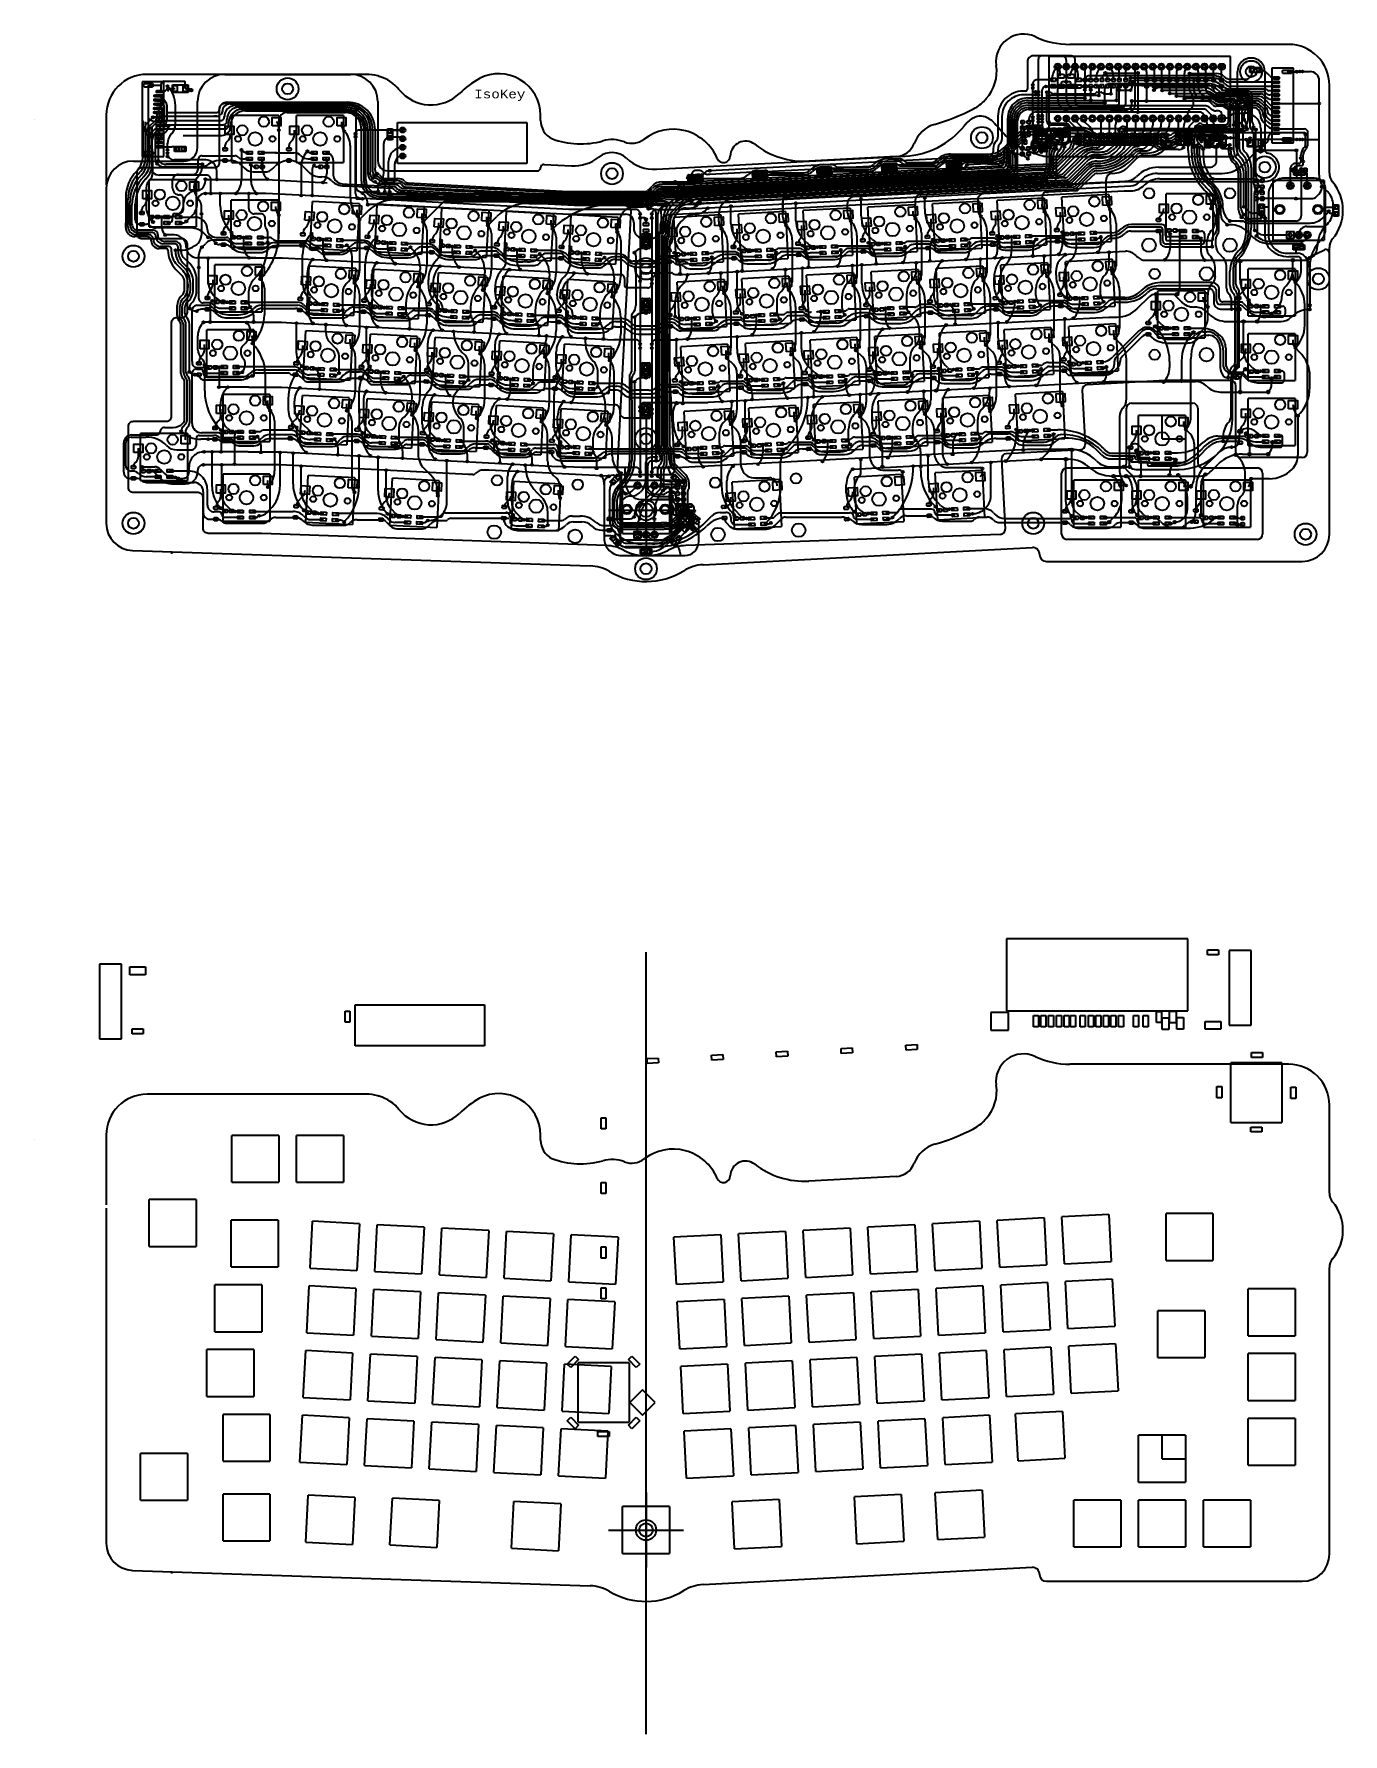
# Model space of a CAD drawing. Header units: millimetres. Extents: x -180 to 205, y -360 to 140.
import ezdxf

# ---------------------------------------------------------------- set-up
doc = ezdxf.new("R2010")
doc.units = ezdxf.units.MM
for name, color, linetype, lineweight, true_color in [('bordo2', 176, 'Continuous', 25, 0x000080), ('bordo3', 86, 'Continuous', 25, 0x108001), ('livello 1', 216, 'Continuous', 25, 0x800080), ('livello 2', 1, 'Continuous', 25, 0xff0000), ('livello 3', 30, 'Continuous', 25, 0xff7f00), ('livello 4', 136, 'Continuous', 25, 0x008080), ('livello 5', 30, 'Continuous', 25, 0xff7f00)]:
    doc.layers.add(name, color=color, linetype=linetype, lineweight=lineweight, true_color=true_color)
doc.styles.add('textstyle11', font='')
doc.styles.get('textstyle11').set_extended_font_data('Standard', bold=True)

msp = doc.modelspace()

# ---------------------------------------------------------------- texts
at = {"layer": 'bordo3', "insert": (-43, 122), "char_height": 20, "attachment_point": 5, "style": 'textstyle11'}
msp.add_mtext('\\FCourierCad|c0;\\H2.5;IsoKey', dxfattribs=at)

# ---------------------------------------------------------------- linework, layer by layer
at = {"layer": 'bordo2'}
for p, q in [((-180, 115), (-180, 115)), ((-158.75, 94.68), (-158.75, -3.87)), ((201, -7.09), (201, 77.22)), ((-151.02, -11.86), (-16.44, -16.39)), ((-139.53, -12.25), (-139.53, -12.82)), ((16.79, -16.05), (113.65, -10.97)), ((115.75, -12.97), (115.75, -13.09)), ((117.75, -15.09), (193, -15.09)), ((0, -360), (0, -130)), ((-180, -185), (-180, -185)), ((-158.75, -205.32), (-158.75, -303.87)), ((201, -307.09), (201, -222.78)), ((-151.02, -311.86), (-16.44, -316.39)), ((-139.53, -312.25), (-139.53, -312.82)), ((16.79, -316.05), (113.65, -310.97)), ((115.75, -312.97), (115.75, -313.09)), ((117.75, -315.09), (193, -315.09))]:
    msp.add_line(p, q, dxfattribs=at)
at = {"layer": 'bordo2', "flags": 128}
for points in [[(189, 137), (124.67, 137)], [(-82.21, 128.19), (-146.75, 128.19)], [(201, 104), (201, 125)], [(-158.75, 116.19), (-158.75, 95.68)], [(-31, 114.65), (-31, 116.19)], [(73.57, 103.98), (47.91, 102.64)], [(201, 99.13), (201, 104)], [(0, 11), (0, -11)], [(0, 11), (0, -11)], [(-11, 0), (11, 0)], [(-3, 0), (3, 0)], [(0, 3), (0, -3)], [(0, 0), (0, -8.75)], [(-11, 0), (11, 0)], [(189, -163), (124.67, -163)], [(-82.21, -171.81), (-146.75, -171.81)], [(201, -196), (201, -175)], [(-158.75, -183.81), (-158.75, -204.32)], [(-31, -185.35), (-31, -183.81)], [(73.57, -196.02), (47.91, -197.36)], [(201, -200.87), (201, -196)], [(0, -289), (0, -311)], [(0, -289), (0, -311)], [(-11, -300), (11, -300)], [(-11, -300), (11, -300)], [(-3, -300), (3, -300)], [(0, -297), (0, -303)], [(0, -300), (0, -308.75)]]:
    msp.add_lwpolyline(points, dxfattribs=at)
at = {"layer": 'bordo2'}
for centre, radius in [((0, 0), 3), ((0, 0), 3), ((0, 0), 2), ((0, -300), 3), ((0, -300), 3), ((0, -300), 2)]:
    msp.add_circle(centre, radius, dxfattribs=at)
for centre, radius, start, end in [((111, 132), 8.06, 64.7547, 188.3637), ((124.67, 161), 24, 244.7547, 270), ((189, 125), 12, 0, 90), ((91.15, 129.08), 12, 318.0497, 8.3637), ((-146.75, 116.19), 12, 90, 180), ((-82.21, 116.19), 12, 74.0166, 90), ((-91.55, 83.57), 45.93, 73.4319, 74.0166), ((-81.88, 116.09), 12, 39.0048, 73.4319), ((-32.43, 98.87), 32.65, 120.4956, 133.4706), ((-43.33, 116.05), 12.33, 0.6348, 117.3773), ((-63.23, 131.2), 12, 219.0048, 313.9926), ((90.79, 128.68), 12, 297.5343, 317.8245), ((-10, 220), 148.01, 317.8245, 318.0497), ((67.81, 172.77), 61.71, 286.0725, 297.5343), ((-25, 114.65), 6, 179.9998, 243.3375), ((8, 98), 14.04, 22.8214, 127.4527), ((87.42, 104.71), 9.11, 106.0725, 159.607), ((-19.19, 132.05), 24.31, 249.5156, 285.4954), ((-10, 99), 10, 68.684, 105.6161), ((-4.18, 113.91), 6, 248.684, 307.4527), ((29.25, 104.07), 4.47, 52.3258, 178.6862), ((46.65, 126.61), 24, 232.3258, 273), ((73.25, 109.98), 6, 273, 339.607), ((22.78, 104.22), 2, 202.8214, 358.6862), ((205, 99.13), 4, 180, 220.1192), ((192, 88.18), 13, 319.8808, 40.1192), ((205, 77.22), 4, 139.8808, 180), ((-150.75, -3.87), 8, 180, 268.0745), ((193, -7.09), 8, 270, 0), ((113.75, -12.97), 2, 0, 93), ((117.75, -13.09), 2, 180, 270), ((-16.84, -28.38), 12, 59.3142, 88.0745), ((0, 0), 21, 239.3142, 301.8544), ((17.42, -28.03), 12, 93, 121.8544), ((111, -168), 8.06, 64.7547, 188.3637), ((124.67, -139), 24, 244.7547, 270), ((189, -175), 12, 0, 90), ((91.15, -170.92), 12, 318.0497, 8.3637), ((-146.75, -183.81), 12, 90, 180), ((-82.21, -183.81), 12, 74.0166, 90), ((-91.55, -216.43), 45.93, 73.4319, 74.0166), ((-81.88, -183.91), 12, 39.0048, 73.4319), ((-32.43, -201.13), 32.65, 120.4956, 133.4706), ((-43.33, -183.95), 12.33, 0.6348, 117.3773), ((-63.23, -168.8), 12, 219.0048, 313.9926), ((90.79, -171.32), 12, 297.5343, 317.8245), ((-10, -80), 148.01, 317.8245, 318.0497), ((67.81, -127.23), 61.71, 286.0725, 297.5343), ((-25, -185.35), 6, 179.9998, 243.3375), ((8, -202), 14.04, 22.8214, 127.4527), ((87.42, -195.29), 9.11, 106.0725, 159.607), ((-19.19, -167.95), 24.31, 249.5156, 285.4954), ((-10, -201), 10, 68.684, 105.6161), ((-4.18, -186.09), 6, 248.684, 307.4527), ((29.25, -195.93), 4.47, 52.3258, 178.6862), ((46.65, -173.39), 24, 232.3258, 273), ((73.25, -190.02), 6, 273, 339.607), ((22.78, -195.78), 2, 202.8214, 358.6862), ((205, -200.87), 4, 180, 220.1192), ((192, -211.82), 13, 319.8808, 40.1192), ((205, -222.78), 4, 139.8808, 180), ((-150.75, -303.87), 8, 180, 268.0745), ((193, -307.09), 8, 270, 0), ((113.75, -312.97), 2, 0, 93), ((117.75, -313.09), 2, 180, 270), ((-16.84, -328.38), 12, 59.3142, 88.0745), ((0, -300), 21, 239.3142, 301.8544), ((17.42, -328.03), 12, 93, 121.8544)]:
    msp.add_arc(centre, radius, start, end, dxfattribs=at)
at = {"layer": 'bordo3'}
for p, q in [((178, 133), (178, 133)), ((-123.92, 128.19), (-86.87, 128.19)), ((174, 105), (174, 129)), ((182, 129), (182, 106.01)), ((-131.92, 106.68), (-131.92, 120.19)), ((-78.87, 120.19), (-78.87, 107.52)), ((-29.95, 101.7), (-21.93, 101.28)), ((3.08, 100.29), (76.19, 104.12)), ((101.04, 94.58), (119.02, 95.52)), ((120.06, 95.57), (141.28, 96.69)), ((141.28, 96.69), (182, 96.68)), ((-158.75, 94.68), (-158.75, -3.87)), ((-83.95, 93.68), (-13.06, 89.97)), ((-42.92, 91.53), (-24.95, 90.59)), ((195.08, 74.45), (199.58, 76.56)), ((201, -7.09), (201, 75.65)), ((194.5, 73.54), (194.5, 16.95)), ((128.31, 35.32), (129.15, 19.3)), ((152.73, 38.11), (129.73, 36.9)), ((172, 38.11), (152.73, 38.11)), ((173.5, 16.95), (173.5, 36.61)), ((142.8, 31.46), (160.8, 31.46)), ((141.3, 13.91), (141.3, 29.96)), ((162.3, 29.96), (162.3, 13.91)), ((127.73, 17.72), (105.95, 16.58)), ((193, 15.45), (175, 15.45)), ((104.53, 15), (105.61, -5.56)), ((122.25, -7.09), (122.25, 10.91)), ((123.75, 12.41), (139.8, 12.41)), ((163.8, 12.41), (179.85, 12.41)), ((181.35, 10.91), (181.35, -7.09)), ((104.16, -7.13), (11.73, -10.4)), ((179.85, -8.59), (123.75, -8.59)), ((-151.02, -11.86), (-16.44, -16.39)), ((-139.53, -12.25), (-139.53, -12.82)), ((16.79, -16.05), (113.65, -10.97)), ((115.75, -12.97), (115.75, -13.09)), ((117.75, -15.09), (193, -15.09))]:
    msp.add_line(p, q, dxfattribs=at)
at = {"layer": 'bordo3', "flags": 128}
msp.add_lwpolyline([(-11.73, -10.4), (-113.04, -6.82), (-128.76, -6.82, -0.414214), (-130.26, -5.32), (-130.26, 3.65, 0.414214), (-131.76, 5.15), (-150.75, 5.15, -0.414214), (-152.25, 6.65), (-152.25, 24.65, -0.414214), (-150.75, 26.15), (-141.03, 26.15, 0.414214), (-139.53, 27.65), (-139.53, 55.18, -0.414214), (-138.03, 56.68), (-136.39, 56.68, 0.414214), (-134.89, 58.18), (-134.89, 78.28, 0.414214), (-136.39, 79.78), (-148.18, 79.78, -0.414214), (-149.68, 81.28), (-149.68, 99.28, -0.414214), (-148.18, 100.78), (-126.92, 100.78, 0.414214), (-125.42, 102.28), (-125.42, 118.19, -0.414214), (-123.92, 119.69), (-86.87, 119.69, -0.414214), (-85.37, 118.19), (-85.37, 95.18, 0.39896), (-83.95, 93.68), (-13.06, 89.97), (-5.92, 89.59, -0.414214), (-4.5, 88.02), (-8.48, 12.08, 0.429634), (-6.98, 10.5), (6.98, 10.5, 0.429634), (8.48, 12.08), (4.5, 88.02, -0.414214), (5.92, 89.59), (123.76, 95.77)], format="xyb", dxfattribs=at)
for points in [[(-78.87, 107.52), (-78.87, 102.77)], [(-150.75, 102.68), (-135.92, 102.68)], [(-31, 100.7), (-31, 100.77)], [(50.4, 98.46), (50.3, 100.42)], [(50.54, 100.68), (54.33, 100.88)], [(52.46, 100.28), (52.54, 98.82)], [(54.6, 100.64), (54.7, 98.68)], [(69.45, 99.46), (69.35, 101.42)], [(69.4, 100.44), (73.7, 100.66)], [(69.59, 101.68), (73.38, 101.88)], [(71.51, 101.28), (71.59, 99.82)], [(73.65, 101.64), (73.75, 99.68)], [(88.5, 100.46), (88.4, 102.42)], [(88.45, 101.44), (92.75, 101.66)], [(88.64, 102.68), (92.43, 102.88)], [(92.56, 100.42), (88.77, 100.22)], [(90.56, 102.28), (90.64, 100.82)], [(92.7, 102.64), (92.8, 100.68)], [(173, 103.97), (119.16, 103.97)], [(174, 104.93), (174, 105)], [(-76.03, 99.77), (-32, 99.77)], [(12.4, 96.46), (12.3, 98.42)], [(12.35, 97.44), (16.65, 97.66)], [(12.54, 98.68), (16.33, 98.88)], [(16.46, 96.42), (12.67, 96.22)], [(14.46, 98.28), (14.54, 96.82)], [(16.6, 98.64), (16.7, 96.68)], [(31.4, 97.46), (31.3, 99.42)], [(31.35, 98.44), (35.65, 98.66)], [(31.54, 99.68), (35.33, 99.88)], [(35.46, 97.42), (31.67, 97.22)], [(33.46, 99.28), (33.54, 97.82)], [(35.6, 99.64), (35.7, 97.68)], [(50.35, 99.44), (54.65, 99.66)], [(54.46, 98.42), (50.67, 98.22)], [(73.51, 99.42), (69.72, 99.22)], [(8.48, 12.08), (4.5, 88.02)], [(-1.23, 77.25), (-1.23, 81.05)], [(-0.98, 81.3), (0.98, 81.3)], [(1.23, 81.05), (1.23, 77.25)], [(0.98, 77), (-0.98, 77)], [(-0.73, 79.15), (0.73, 79.15)], [(-1.23, 58.25), (-1.23, 62.05)], [(-0.98, 62.3), (0.98, 62.3)], [(-0.73, 60.15), (0.73, 60.15)], [(-0.73, 60.15), (0.73, 60.15)], [(1.23, 62.05), (1.23, 58.25)], [(0.98, 58), (-0.98, 58)], [(-1.23, 39.25), (-1.23, 43.05)], [(-0.98, 43.3), (0.98, 43.3)], [(-0.73, 41.15), (0.73, 41.15)], [(-0.73, 41.15), (0.73, 41.15)], [(1.23, 43.05), (1.23, 39.25)], [(0.98, 39), (-0.98, 39)], [(-1.23, 27.25), (-1.23, 31.05)], [(-0.98, 31.3), (0.98, 31.3)], [(1.23, 31.05), (1.23, 27.25)], [(0.98, 27), (-0.98, 27)], [(-0.73, 29.15), (0.73, 29.15)], [(-0.73, 29.15), (0.73, 29.15)], [(-3, 0), (3, 0)], [(0, 3), (0, -3)], [(0, 0), (0, -8.75)]]:
    msp.add_lwpolyline(points, dxfattribs=at)
at = {"layer": 'bordo3'}
for centre, radius in [((178, 129), 3.2), ((178, 129), 1.6), ((-105.4, 123.94), 3.2), ((-105.4, 123.94), 1.6), ((98.82, 109.57), 3.2), ((98.82, 109.57), 1.6), ((-10, 99), 3.2), ((-10, 99), 1.6), ((182, 100.89), 3.2), ((182, 100.89), 1.6), ((-150.75, 74.68), 3.2), ((-150.75, 74.68), 1.6), ((0, 71), 3.2), ((0, 71), 1.6), ((197.75, 68), 3.2), ((197.75, 68), 1.6), ((0, 21), 3.2), ((0, 21), 1.6), ((0, 0), 2), ((-150.75, -3.87), 3.2), ((-150.75, -3.87), 1.6), ((113.89, -3.87), 3.2), ((113.89, -3.87), 1.6), ((194, -7.09), 3.2), ((194, -7.09), 1.6), ((0, -17.24), 3.2), ((0, -17.24), 1.6)]:
    msp.add_circle(centre, radius, dxfattribs=at)
for centre, radius, start, end in [((178, 129), 4, 90, 180), ((178, 129), 4, 0, 90), ((-123.92, 120.19), 8, 90, 180), ((-86.87, 120.19), 8, 0, 90), ((99.43, 109.29), 6.87, 112.8684, 140.4149), ((98.32, 111.94), 4, 76.108, 112.8684), ((97.84, 110), 6, 40.8585, 76.108), ((74.94, 128.09), 24, 273, 321.1792), ((55.04, 144.1), 49.54, 321.1792, 322.1101), ((164.98, 168.08), 82.77, 220.8585, 225.7505), ((-135.92, 106.68), 4, 270, 0), ((-10, 99), 6.2, 46.8309, 128.4057), ((115.59, 117.38), 12, 225.7505, 247.8323), ((190, 300), 209.19, 247.8323, 248.9455), ((183, 106.01), 1, 180, 258.9442), ((182, 100.89), 4.21, 269.991, 78.9442), ((-150.75, 94.68), 8, 90, 180), ((-75.87, 102.77), 3, 180, 267), ((-32, 100.77), 1, 270, 0), ((-30, 100.7), 1, 87, 180), ((-21.31, 113.26), 12, 267, 308.4057), ((2.45, 112.27), 12, 226.8309, 273), ((50.55, 100.43), 0.25, 93, 183), ((54.35, 100.63), 0.25, 3, 93), ((69.6, 101.43), 0.25, 93, 183), ((73.4, 101.63), 0.25, 3, 93), ((88.65, 102.43), 0.25, 93, 183), ((88.75, 100.47), 0.25, 183, 273), ((92.45, 102.63), 0.25, 3, 93), ((92.55, 100.67), 0.25, 273, 3), ((119.16, 115.97), 12, 248.9455, 270), ((173, 105), 1, 270, 0), ((12.55, 98.43), 0.25, 93, 183), ((12.65, 96.47), 0.25, 183, 273), ((16.35, 98.63), 0.25, 3, 93), ((16.45, 96.67), 0.25, 273, 3), ((31.55, 99.43), 0.25, 93, 183), ((31.65, 97.47), 0.25, 183, 273), ((35.35, 99.63), 0.25, 3, 93), ((35.45, 97.67), 0.25, 273, 3), ((50.65, 98.47), 0.25, 183, 273), ((54.45, 98.67), 0.25, 273, 3), ((69.7, 99.47), 0.25, 183, 273), ((73.5, 99.67), 0.25, 273, 3), ((-0.98, 81.05), 0.25, 90, 180), ((0.98, 81.05), 0.25, 0, 90), ((-0.98, 77.25), 0.25, 180, 270), ((0.98, 77.25), 0.25, 270, 0), ((200, 75.65), 1, 0, 115.1053), ((195.5, 73.54), 1, 115.1053, 180), ((-0.98, 62.05), 0.25, 90, 180), ((0.98, 62.05), 0.25, 0, 90), ((-0.98, 58.25), 0.25, 180, 270), ((0.98, 58.25), 0.25, 270, 0), ((-0.98, 43.05), 0.25, 90, 180), ((0.98, 43.05), 0.25, 0, 90), ((-0.98, 39.25), 0.25, 180, 270), ((0.98, 39.25), 0.25, 270, 0), ((129.81, 35.4), 1.5, 93, 183), ((172, 36.61), 1.5, 0, 90), ((-0.98, 31.05), 0.25, 90, 180), ((0.98, 31.05), 0.25, 0, 90), ((142.8, 29.96), 1.5, 90, 180), ((160.8, 29.96), 1.5, 0, 90), ((-0.98, 27.25), 0.25, 180, 270), ((0.98, 27.25), 0.25, 270, 0), ((106.03, 15.08), 1.5, 93, 183), ((127.65, 19.22), 1.5, 273, 3), ((175, 16.95), 1.5, 180, 270), ((193, 16.95), 1.5, 270, 0), ((123.75, 10.91), 1.5, 90, 180), ((139.8, 13.91), 1.5, 270, 0), ((163.8, 13.91), 1.5, 180, 270), ((179.85, 10.91), 1.5, 0, 90), ((-150.75, -3.87), 8, 180, 268.0745), ((104.11, -5.63), 1.5, 272.0259, 3), ((123.75, -7.09), 1.5, 180, 270), ((179.85, -7.09), 1.5, 270, 0), ((193, -7.09), 8, 270, 0), ((-12.15, -22.4), 12, 61.5151, 87.9741), ((0, 0), 13.48, 241.5151, 298.4849), ((12.15, -22.4), 12, 92.0259, 118.4849), ((113.75, -12.97), 2, 0, 93), ((117.75, -13.09), 2, 180, 270), ((-16.84, -28.38), 12, 59.3142, 88.0745), ((0, 0), 21, 239.3142, 301.8544), ((17.42, -28.03), 12, 93, 121.8544)]:
    msp.add_arc(centre, radius, start, end, dxfattribs=at)
at = {"layer": 'livello 1', "color": 163, "true_color": 0x4d7fc4, "flags": 128}
for points in [[(113.9, 133.65, 0.414214), (112.2, 131.95)], [(120.88, 130.23, 0.198913), (119.4, 126.65)], [(121.8, 128.76, 0.198911), (121.1, 130.45)], [(123.64, 132.31, 0.414214), (122.3, 133.65)], [(127.1, 128.23, 0.198913), (126.18, 130.45)], [(129.16, 129.39, 0.198928), (128.72, 130.45)], [(131.26, 130.45, 0.198911), (130.8, 129.34)], [(133.8, 130.45, 0.198912), (132.4, 127.07)], [(137.5, 127.65, 0.198913), (136.34, 130.45)], [(139.2, 129.68, 0.19891), (138.88, 130.45)], [(141.42, 130.45, 0.19891), (141.1, 129.68)], [(143.96, 130.45, 0.198914), (143.8, 130.06)], [(143.96, 130.45, 0.199028), (143.9, 130.31)], [(147.26, 128.62, 0.198912), (146.5, 130.45)], [(149.56, 129.19, 0.198913), (149.04, 130.45)], [(151.76, 130.02, 0.198915), (151.58, 130.45)], [(154.12, 130.45, 0.198914), (153.96, 130.06)], [(156.66, 130.45, 0.198912), (156.16, 129.24)], [(159.2, 130.45, 0.198912), (158.36, 128.42)], [(162.46, 128.71, 0.198912), (161.74, 130.45)], [(164.66, 129.53, 0.198912), (164.28, 130.45)], [(166.96, 130.11, 0.198913), (166.82, 130.45)], [(169.36, 130.45, 0.19891), (169.26, 130.21)], [(114.97, 126.6, 0.414214), (113.8, 125.43)], [(122.8, 126.05, 0.414214), (122.1, 125.35)], [(125, 125.41, 0.414214), (124.36, 126.05)], [(125.65, 129.92, 0.198918), (124.7, 127.62)], [(134.83, 128.32, 0.198905), (134.1, 126.56)], [(135.8, 126.9, 0.198911), (135.1, 128.59)], [(141.85, 125.49, 0.198904), (142.5, 127.05)], [(198, 126.34, 0.414214), (195.34, 129)], [(-140.8, 118.25, 0.414214), (-144.4, 121.85)], [(-141.6, 118.23, 0.414214), (-144.02, 120.65)], [(-138.4, 119.03, 0.198912), (-140.75, 124.71)], [(110.9, 123.25, 0.414214), (103.5, 115.85)], [(111.04, 122.15, 0.414214), (104.7, 115.81)], [(112.31, 121.25, 0.414214), (106.4, 115.34)], [(112.39, 120.55, 0.414214), (107, 115.16)], [(111.6, 123.25, 0.414214), (112.2, 123.85)], [(119.2, 122.75, 0.19891), (118.72, 122.95)], [(119.2, 122.75, 0.198914), (119.92, 122.45)], [(119.75, 124.65, 0.414214), (119.8, 124.7)], [(129.1, 123.65, 0.199028), (129.16, 123.79)], [(131.8, 122.45, 0.198915), (132.14, 122.59)], [(132.44, 124.74, 0.414214), (132.4, 124.7)], [(132.64, 122.95, 0.19891), (132.4, 122.85)], [(134.1, 122.85, 0.19891), (133.86, 122.95)], [(134.22, 122.73, 0.198893), (134.9, 122.45)], [(142.5, 123.55, 0.198911), (143.02, 124.81)], [(147.26, 124.7, 0.198923), (147.2, 124.55)], [(159.9, 123.66, 0.198912), (160.4, 122.45)], [(161, 121, 0.198912), (160.4, 122.45)], [(161.1, 123.9, 0.414214), (164.05, 120.95)], [(162.46, 124.39, 0.414214), (165.2, 121.65)], [(164.66, 123.99, 0.414214), (166.5, 122.15)], [(166.96, 123.69, 0.414214), (167.9, 122.75)], [(169.26, 123.79, 0.414214), (169.6, 123.45)], [(172, 120.25, 0.198911), (170.31, 120.95)], [(173.6, 119.33, 0.198914), (173.3, 120.05)], [(174.98, 120.33, 0.198916), (174.5, 119.17)], [(175.9, 120.45, 0.414214), (175.3, 121.05)], [(176.5, 121.05, 0.414214), (175.9, 121.65)], [(177, 121.45, 0.414214), (176.3, 122.15)], [(177.63, 121.54, 0.414214), (176.42, 122.75)], [(178.3, 121.79, 0.414214), (176.64, 123.45)], [(-143, 116.65, 0.414214), (-144.5, 118.15)], [(-143.8, 116.25, 0.414214), (-144.5, 116.95)], [(-142.3, 117.35, 0.414214), (-144.4, 119.45)], [(-144.29, 114.65, 0.198924), (-143.8, 115.85)], [(-143.57, 114.38, 0.198912), (-143, 115.75)], [(-142.94, 113.61, 0.198912), (-142.3, 115.15)], [(-142.14, 112.31, 0.198912), (-140.8, 115.55)], [(112.4, 119.85, 0.414214), (107.6, 115.05)], [(112.46, 119.15, 0.414214), (108.2, 114.89)], [(112.39, 118.45, 0.414214), (108.79, 114.85)], [(112.6, 117.85, 0.414214), (109.3, 114.55)], [(114.8, 117.15, 0.414214), (112.61, 114.96)], [(138.51, 119.15, 0.414214), (139.2, 119.84)], [(140, 118.45, 0.414214), (141.1, 119.55)], [(141.3, 117.85, 0.414214), (142.9, 119.45)], [(141.65, 117.15, 0.414214), (143.8, 119.3)], [(159.8, 117.55, 0.198912), (159.2, 116.1)], [(160.43, 118.18, 0.198912), (161, 119.55)], [(171.3, 117.46, 0.198911), (170.62, 119.1)], [(172.9, 118.65, 0.198911), (172.41, 119.84)], [(175.5, 117.65, 0.198914), (175.2, 116.93)], [(175.5, 117.65, 0.198913), (175.9, 118.62)], [(176.2, 117.35, 0.198911), (175.87, 116.56)], [(176.2, 117.35, 0.198914), (176.5, 118.07)], [(-146.59, 113.96, 0.198913), (-148, 110.55)], [(-146.14, 112.81, 0.198918), (-147.2, 110.25)], [(-145.79, 112.16, 0.198913), (-146.5, 110.45)], [(-145, 111.55, 0.198912), (-145.9, 109.38)], [(-144.19, 111.28, 0.198912), (-145.2, 108.85)], [(-143.67, 110.78, 0.198912), (-144.3, 109.25)], [(-142.34, 113.13, 0.198914), (-141.6, 114.92)], [(-141.21, 111.29, 0.198913), (-140.5, 113)], [(-139.5, 110.75, 0.198913), (-140.75, 107.73)], [(-139.5, 110.75, 0.198912), (-138.4, 113.41)], [(-123.05, 108.5, 0.198913), (-122.23, 110.48)], [(-108, 112.74, 0.198913), (-108.63, 114.27)], [(-104.25, 108.5, 0.198913), (-103.43, 110.48)], [(-89.58, 113.51, 0.198912), (-88.75, 111.5)], [(-84.34, 111.81, 0.414214), (-85.4, 110.75)], [(108.79, 114.85, 0.414214), (108.79, 114.85)], [(110.69, 110.5, 0.198901), (110.65, 110.59)], [(110.79, 114.15, 0.19891), (110.69, 113.91)], [(111.6, 110.25, 0.198913), (110.69, 112.45)], [(112.55, 112.36, 0.198901), (112.51, 112.45)], [(113, 112.45, 0.414214), (113.8, 113.25)], [(113.8, 108.85, 0.198913), (114.6, 110.78)], [(115.17, 113.22, 0.198912), (114.6, 111.85)], [(115.2, 113.25, 0.19891), (115.4, 113.73)], [(116.54, 114.21, 0.414214), (116.5, 114.25)], [(116.5, 111.89, 0.414214), (116.54, 111.85)], [(116.54, 111.85, 0.198901), (116.5, 111.76)], [(118.27, 111.86, 0.414214), (118.26, 111.85)], [(118.29, 111.86, 0.198936), (118.26, 111.85)], [(119.98, 110.04, 0.198912), (118.8, 109.55)], [(122.8, 111.35, 0.414214), (122.29, 111.86)], [(131.6, 111.15, 0.198913), (128.46, 112.45)], [(131.2, 109.75, 0.198912), (128.79, 110.75)], [(131.1, 110.65, 0.198912), (128.93, 111.55)], [(131.1, 110.65, 0.198911), (132.79, 109.95)], [(131.6, 111.15, 0.198912), (133.05, 110.55)], [(140.4, 112.85, 0.414214), (139.2, 111.65)], [(141.2, 112.55, 0.198914), (140.48, 112.85)], [(141.2, 112.55, 0.198913), (142.17, 112.15)], [(151.9, 109.85, 0.198911), (150.21, 110.55)], [(154.08, 110.35, 0.198914), (154.8, 110.65)], [(155.77, 111.05, 0.198913), (154.8, 110.65)], [(156.22, 110.45, 0.198914), (155.5, 110.15)], [(161.8, 112.86, 0.199216), (161.8, 112.85)], [(163.04, 113.8, 0.198885), (162.53, 113.59)], [(163.4, 113.65, 0.198911), (163.04, 113.8)], [(163.48, 113.57, 0.198861), (163.51, 113.56)], [(163.51, 113.56, 0.198907), (164.01, 113.35)], [(169.5, 109.82, 0.414214), (168.87, 110.45)], [(170.3, 113.35, 0.414214), (171.3, 114.35)], [(170.7, 112.85, 0.414214), (171.95, 114.1)], [(175.2, 113.77, 0.198914), (175.5, 113.05)], [(175.4, 112.15, 0.414214), (176.4, 113.15)], [(175.83, 111.65, 0.198913), (176.8, 112.05)], [(176.54, 113.49, 0.198915), (176.4, 113.15)], [(176.54, 113.49, 0.198911), (177, 114.6)], [(177.63, 112.75, 0.414214), (178.43, 111.95)], [(178.3, 114.13, 0.19891), (178.5, 113.65)], [(178.7, 113.17, 0.19891), (178.5, 113.65)], [(194, 110.55, 0.414214), (193.5, 111.05)], [(-142.62, 109.88, 0.198912), (-143.5, 107.75)], [(-123.45, 108.1, 0.198928), (-123.8, 107.25)], [(-119, 105.95, 0.198912), (-116.95, 105.1)], [(-104.65, 108.1, 0.198928), (-105, 107.25)], [(-101.5, 104.25, 0.198911), (-103.56, 105.1)], [(-99.6, 105.55, 0.198912), (-98.52, 105.1)], [(-92, 102.98, 0.414214), (-94.12, 105.1)], [(100.8, 104.15, 0.414214), (102.1, 105.45)], [(103, 108.55, 0.198912), (102.1, 106.38)], [(103, 108.55, 0.198912), (103.5, 109.76)], [(104.28, 107.98, 0.198918), (103.5, 106.11)], [(104.28, 107.98, 0.198926), (104.7, 109.01)], [(106.1, 107.35, 0.198913), (105.3, 105.42)], [(106.8, 107.15, 0.198913), (106, 105.22)], [(106.1, 107.35, 0.198914), (106.4, 108.07)], [(107, 106.45, 0.198913), (106.6, 105.48)], [(106.8, 107.15, 0.19891), (107, 107.63)], [(107, 106.45, 0.198912), (107.6, 107.9)], [(107.9, 106.55, 0.198911), (107.2, 104.86)], [(107.9, 106.55, 0.198914), (108.2, 107.27)], [(108.4, 106.05, 0.198927), (107.92, 104.9)], [(108.5, 106.15, 0.198914), (108.8, 106.87)], [(113.8, 108.85, 0.198913), (113.4, 107.88)], [(114.2, 105.15, 0.19891), (114.25, 105.27)], [(116.5, 109.15, 0.198913), (116.15, 108.3)], [(116.26, 106.19, 0.19892), (116.15, 106.45)], [(117.65, 107.1, 0.198928), (117.3, 106.25)], [(118.96, 107.66, 0.198912), (117.8, 104.85)], [(117.88, 107.33, 0.198899), (118.3, 108.34)], [(118.8, 109.55, 0.198912), (118.3, 108.34)], [(119.1, 106.74, 0.198911), (118.6, 105.55)], [(118.6, 105.65, 0.200859), (118.6, 105.64)], [(119.94, 106.58, 0.183229), (119.2, 104.65)], [(120.58, 106.13, 0.183228), (119.79, 104.05)], [(121.4, 105.55, 0.198913), (120.6, 103.62)], [(121.4, 105.55, 0.198912), (122.35, 107.84)], [(121.43, 108.08, 0.169379), (121.7, 108.85)], [(122.53, 109.38, 0.198915), (122.35, 108.95)], [(122.6, 109.45, 0.19891), (122.8, 109.93)], [(124.5, 108.35, 0.414214), (123.1, 106.95)], [(123.1, 106.91, 0.414214), (123.1, 106.9)], [(129, 107.95, 0.198913), (128.03, 108.35)], [(129.7, 108.75, 0.198913), (128.73, 109.15)], [(129.11, 107.84, 0.198911), (130.3, 107.35)], [(130.35, 109.5, 0.198912), (129.26, 109.95)], [(129.7, 108.75, 0.198913), (131.63, 107.95)], [(130.6, 109.25, 0.198912), (132.05, 108.65)], [(131.2, 109.75, 0.198913), (132.17, 109.35)], [(150.2, 106.55, 0.198913), (148.27, 107.35)], [(150.1, 107.45, 0.198912), (148.89, 107.95)], [(150.6, 108.15, 0.198912), (149.39, 108.65)], [(151.7, 109.15, 0.198913), (149.77, 109.95)], [(151, 108.85, 0.198912), (149.79, 109.35)], [(150.1, 107.45, 0.198913), (152.03, 106.65)], [(150.2, 106.55, 0.198912), (151.41, 106.05)], [(150.98, 107.77, 0.198926), (152, 107.35)], [(151, 108.85, 0.198911), (152.69, 108.15)], [(151.7, 109.15, 0.198913), (152.67, 108.75)], [(151.9, 109.85, 0.198912), (153.11, 109.35)], [(153.9, 109.35, 0.198912), (155.27, 109.92)], [(154.13, 107.35, 0.198912), (156.3, 108.25)], [(154.3, 108.75, 0.198911), (155.5, 109.24)], [(154.5, 108.15, 0.198912), (155.87, 108.72)], [(155.03, 106.65, 0.198913), (156, 107.05)], [(156.91, 109.95, 0.198912), (155.7, 109.45)], [(156.72, 107.35, 0.198914), (156, 107.05)], [(156.92, 109.35, 0.198914), (156.2, 109.05)], [(157.27, 108.65, 0.198913), (156.3, 108.25)], [(156.65, 106.05, 0.198912), (158.1, 106.65)], [(160.6, 108.25, 0.414214), (160.2, 108.65)], [(161.2, 108.56, 0.414139), (160.41, 109.35)], [(160.6, 107.17, 0.414214), (161.12, 106.65)], [(161.2, 107.65, 0.414214), (161.5, 107.35)], [(164.25, 108.8, 0.198913), (163.4, 108.45)], [(165.36, 106.9, 0.198914), (163.93, 106.31)], [(167.8, 106.74, 0.414214), (167.64, 106.9)], [(168.9, 109.15, 0.414214), (168.1, 109.95)], [(168.14, 107.4, 0.199006), (168.2, 107.55)], [(168.9, 107.05, 0.414214), (169.6, 106.35)], [(169.5, 107.85, 0.414214), (169.9, 107.45)], [(173.7, 109.35, 0.19891), (173.22, 109.55)], [(173.7, 109.35, 0.198914), (174.42, 109.05)], [(179.99, 105.83, 0.198856), (179.8, 105.75)], [(191.38, 109.02, 0.414214), (191.35, 109.05)], [(-149.8, 99.75, 0.198912), (-148, 104.1)], [(-148.97, 99.28, 0.198916), (-147.2, 103.55)], [(-148.4, 98.65, 0.198912), (-146.5, 103.24)], [(-147.7, 98.15, 0.198912), (-145.9, 102.5)], [(-147.1, 97.45, 0.198912), (-145.2, 102.04)], [(-144.3, 103.06, 0.198912), (-143.8, 101.85)], [(-133.28, 98.75, 0.414214), (-131.75, 100.28)], [(-132, 97.75, 0.186907), (-130.5, 101.15)], [(-130.58, 104.25, 0.414214), (-131.75, 103.08)], [(-130.5, 101.75, 0.19918), (-130.5, 101.74)], [(-125.11, 102.85, 0.198912), (-129.7, 100.95)], [(-119, 101.5, 0.198912), (-122.26, 102.85)], [(-119.75, 103.75, 0.198912), (-120.96, 104.25)], [(-119.75, 103.75, 0.198912), (-118.79, 103.35)], [(-118.06, 100.56, 0.198918), (-115.5, 99.5)], [(-116.2, 101.55, 0.198912), (-114.87, 101)], [(-112.89, 102.67, 0.198912), (-113.17, 103.35)], [(-112.16, 99.5, 0.198912), (-109.75, 100.5)], [(-105, 102.85, 0.198916), (-109.1, 101.15)], [(-100.9, 101.15, 0.198916), (-105, 102.85)], [(-101.5, 104.25, 0.198912), (-99.33, 103.35)], [(-97.6, 101.35, 0.198913), (-96.75, 101)], [(-93.89, 102.79, 0.198912), (-94.12, 103.35)], [(69.5, 101.27, 0.198914), (69.8, 100.55)], [(88.5, 102.17, 0.198914), (88.8, 101.45)], [(102.4, 103.11, 0.414214), (103.5, 104.21)], [(103.64, 101.86, 0.198924), (104.51, 102.22)], [(104.38, 101.33, 0.414214), (105.3, 102.26)], [(104.9, 100.79, 0.414214), (106, 101.89)], [(105.7, 100.22, 0.414214), (106.6, 101.11)], [(106.64, 99.78, 0.414214), (107.2, 100.34)], [(107, 99.28, 0.414214), (107.92, 100.21)], [(107.3, 98.73, 0.414214), (108.6, 100.03)], [(112.3, 103.35, 0.198911), (112.51, 103.86)], [(116.9, 98.95, 0.198912), (117.8, 101.12)], [(117.7, 97.95, 0.198912), (119.2, 101.57)], [(117.75, 98.9, 0.198906), (118.6, 100.95)], [(118.7, 97.95, 0.198914), (119.79, 100.58)], [(150.8, 100.85, 0.198912), (144.28, 98.15)], [(165.84, 100.85, 0.414214), (167.8, 102.81)], [(169.4, 99.05, 0.198912), (175.72, 101.67)], [(191, 101.95, 0.414214), (189.5, 100.45)], [(191.6, 101.35, 0.414214), (190.6, 100.35)], [(192, 101.95, 0.414214), (192.6, 102.55)], [(192.8, 101.35, 0.414214), (193.3, 101.85)], [(-149.8, 99.75, 0.198912), (-153, 92.02)], [(-149.2, 99.05, 0.198912), (-152.4, 91.32)], [(-148.4, 98.65, 0.198912), (-151.8, 90.44)], [(-147.7, 98.15, 0.198912), (-151.2, 89.7)], [(-147.1, 97.45, 0.198913), (-150.2, 89.97)], [(-137.5, 98.75, 0.414214), (-139.25, 97)], [(-132, 97.75, 0.198913), (-132.89, 95.6)], [(-99.2, 99.45, 0.198912), (-95.82, 98.05)], [(-92.4, 96.85, 0.198912), (-95.3, 98.05)], [(-92.4, 96.85, 0.198913), (-88.86, 95.38)], [(-92, 98.5, 0.198912), (-91.4, 97.05)], [(-91.4, 97.05, 0.198906), (-88.59, 95.88)], [(-78.3, 96.98, 0.198911), (-79.86, 97.63)], [(-79.82, 98.41, 0.198912), (-79.2, 98.15)], [(-79.7, 96.58, 0.198911), (-78.01, 95.88)], [(-78.4, 98.65, 0.198912), (-79.2, 98.98)], [(-78.35, 97.8, 0.198928), (-79.2, 98.15)], [(-78.3, 96.98, 0.198912), (-76.85, 96.38)], [(-78.2, 97.65, 0.198911), (-76.51, 96.95)], [(-77.72, 97.97, 0.198926), (-76.7, 97.55)], [(-73.61, 94.96, 0.198911), (-74.1, 95.16)], [(-72.69, 95.34, 0.198912), (-73.5, 95.67)], [(-71.2, 96.05, 0.198919), (-73.37, 96.95)], [(-70.9, 96.65, 0.198912), (-73.07, 97.55)], [(-71.95, 95.9, 0.198872), (-72.6, 96.17)], [(-72.4, 95.05, 0.198913), (-71.43, 94.65)], [(-71.48, 95.43, 0.198893), (-70.8, 95.15)], [(-71.2, 96.05, 0.198914), (-70.48, 95.75)], [(-70.85, 96.6, 0.198928), (-70, 96.25)], [(11.46, 95.95, 0.198912), (8.8, 94.85)], [(11.29, 95.35, 0.198902), (9.6, 94.65)], [(12.9, 98, 0.198908), (12.3, 97.75)], [(14.69, 99.95, 0.414214), (13.5, 98.76)], [(13.5, 98.05, 0.414214), (13.55, 98)], [(16.05, 98.35, 0.198908), (15.45, 98.1)], [(16.67, 99.48, 0.198911), (15.54, 99.95)], [(16.8, 99.35, 0.198922), (18.23, 98.76)], [(31.3, 99.17, 0.198914), (31.6, 98.45)], [(50.4, 99.93, 0.19891), (50.6, 99.45)], [(108.5, 98.19, 0.414214), (109.3, 98.99)], [(114.03, 97.76, 0.198913), (116.9, 98.95)], [(114.29, 96.04, 0.198916), (118.56, 97.81)], [(114.3, 97.15, 0.198913), (117.2, 98.35)], [(114.51, 96.63, 0.198912), (117.7, 97.95)], [(118.3, 95.62, 0.414214), (120.6, 97.92)], [(140.96, 96.77, 0.198912), (144.28, 98.15)], [(142.58, 95.43, 0.198913), (144.97, 96.42)], [(142.64, 93.95, 0.198913), (146.5, 95.55)], [(150.43, 99.05, 0.198912), (145.6, 97.05)], [(151.09, 97.45, 0.198912), (146.5, 95.55)], [(179.5, 96.91, 0.198911), (178.2, 97.45)], [(194.5, 98.55, 0.198912), (193.9, 100)], [(198, 98.55, 0.198916), (199.7, 94.45)], [(-147.5, 89.75, 0.198913), (-146.68, 91.73)], [(-139.25, 94.75, 0.414214), (-137.25, 92.75)], [(-136, 91.5, 0.414214), (-137.25, 92.75)], [(-132.89, 94.75, 0.198913), (-131.4, 91.15)], [(-130.75, 89.58, 0.198912), (-131.4, 91.15)], [(-82.19, 93.75, 0.198912), (-83.4, 93.25)], [(-76, 92.82, 0.198911), (-75.19, 92.49)], [(-75.15, 93.4, 0.198928), (-74.3, 93.05)], [(-74.05, 94.3, 0.198913), (-75, 94.69)], [(-73.82, 94.07, 0.198908), (-72.8, 93.65)], [(-73.2, 94.55, 0.198913), (-72.23, 94.15)], [(3.04, 93.78, 0.198916), (3.7, 94.05)], [(3.56, 93.24, 0.198934), (4.3, 93.55)], [(4.67, 94.45, 0.198913), (3.7, 94.05)], [(3.86, 92.62, 0.198911), (4.9, 93.05)], [(5.02, 93.85, 0.198914), (4.3, 93.55)], [(4.53, 92.08, 0.198961), (4.86, 92.21)], [(4.63, 91.53, 0.198931), (5.39, 91.84)], [(5.38, 93.25, 0.19891), (4.9, 93.05)], [(5.72, 92.65, 0.198914), (5, 92.35)], [(5.03, 90.98, 0.198913), (5.53, 91.18)], [(5.45, 90.26, 0.198911), (5.9, 90.45)], [(5.98, 92.15, 0.19891), (5.5, 91.95)], [(6.08, 91.45, 0.19891), (5.6, 91.25)], [(7.83, 94.45, 0.198913), (8.8, 94.85)], [(8.2, 93.85, 0.198926), (9.22, 94.27)], [(8.39, 93.25, 0.198912), (9.6, 93.75)], [(8.59, 92.65, 0.198912), (9.8, 93.15)], [(8.8, 92.15, 0.198912), (10.17, 92.72)], [(9.38, 91.45, 0.198914), (10.1, 91.75)], [(12.26, 94.85, 0.198912), (9.6, 93.75)], [(12.7, 94.35, 0.198913), (9.8, 93.15)], [(9.88, 90.45, 0.198914), (10.6, 90.75)], [(9.9, 89.75, 0.198911), (11.1, 90.24)], [(13.72, 93.25, 0.198912), (10.1, 91.75)], [(12.86, 93.85, 0.198912), (10.2, 92.75)], [(14.4, 92.65, 0.198912), (11.16, 91.31)], [(14.6, 92.05, 0.198913), (11.7, 90.85)], [(15.33, 91.55, 0.198914), (13.4, 90.75)], [(16.4, 90.95, 0.198913), (14.52, 90.17)], [(135.72, 90.37, 0.198913), (136.5, 88.5)], [(166.25, 91, 0.19891), (166.14, 91.26)], [(202.1, 89.79, 0.198912), (200.5, 93.65)], [(-150.2, 85.35, 0.414214), (-148.95, 84.1)], [(-147.9, 89.35, 0.198928), (-148.25, 88.5)], [(-145.36, 85.63, 0.198931), (-145, 84.75)], [(-143.64, 86.25, 0.414214), (-143.61, 86.22)], [(-140.16, 84.5, 0.414214), (-139.25, 85.41)], [(-138.6, 87.25, 0.414214), (-139.25, 86.6)], [(-137.52, 87.23, 0.414214), (-136, 88.75)], [(-129, 82.5, 0.414214), (-132.72, 86.22)], [(-123.51, 83.59, 0.198913), (-122.69, 85.57)], [(-108.84, 88.78, 0.198914), (-108, 86.75)], [(-100, 83.25, 0.198912), (-98.97, 85.73)], [(-85.01, 87.33, 0.198911), (-84.25, 85.5)], [(-81.79, 89.86, 0.414214), (-81.8, 89.85)], [(-65.98, 85.92, 0.198912), (-65.5, 84.75)], [(-22.51, 87.05, 0.199017), (-22.53, 87.05)], [(-3.6, 84.65, 0.414214), (-6, 87.05)], [(-1.7, 87.15, 0.414214), (-2.98, 88.43)], [(0.4, 88.95, 0.198911), (-1.39, 89.69)], [(0, 85.55, 0.414214), (-0.4, 85.95)], [(3.3, 89.75, 0.198918), (0.74, 88.69)], [(2.98, 88.43, 0.414214), (1.7, 87.15)], [(7.04, 86.95, 0.414214), (4.3, 84.21)], [(40.47, 85.62, 0.198913), (41.25, 83.75)], [(59.47, 86.87, 0.198913), (60.25, 85)], [(78.47, 87.62, 0.198913), (79.25, 85.75)], [(97.72, 88.37, 0.198913), (98.5, 86.5)], [(116.47, 89.62, 0.198913), (117.25, 87.75)], [(121.5, 84.5, 0.198915), (121.92, 85.51)], [(151.17, 86.42, 0.198926), (150.75, 85.4)], [(151.46, 86.71, 0.198919), (152.29, 88.72)], [(175.71, 85.94, 0.198885), (175.2, 86.15)], [(176, 84.85, 0.198912), (175.53, 85.05)], [(175.8, 85.85, 0.198913), (177.73, 85.05)], [(176.6, 86.15, 0.198912), (177.81, 85.65)], [(177.2, 87.95, 0.198912), (178.65, 87.35)], [(180.78, 85.65, 0.414214), (181.1, 85.97)], [(182.1, 86.2, 0.414214), (180.95, 87.35)], [(191.2, 85.05, 0.414214), (192.7, 86.55)], [(195.34, 84.45, 0.198912), (199.2, 86.05)], [(200.4, 84.15, 0.198916), (202.1, 88.25)], [(200.57, 87.42, 0.198936), (200.79, 87.95)], [(-153, 83.13, 0.414214), (-150.32, 80.45)], [(-152.4, 83.45, 0.414214), (-150, 81.05)], [(-151.8, 84.04, 0.198902), (-151.1, 82.35)], [(-151.2, 84.15, 0.414214), (-149.4, 82.35)], [(-151.1, 82.35, 0.198911), (-149.41, 81.65)], [(-146, 83.75, 0.198913), (-146.84, 84.1)], [(-145.5, 79.25, 0.414214), (-146.7, 80.45)], [(-144.9, 79.65, 0.414214), (-146.3, 81.05)], [(-146, 83.75, 0.198913), (-144.19, 83)], [(-144.1, 80.34, 0.414214), (-145.41, 81.65)], [(-143.6, 81.13, 0.41419), (-144.82, 82.35)], [(-144.1, 80.34, 0.414214), (-142.11, 78.35)], [(-143.6, 81.13, 0.414214), (-141.52, 79.05)], [(-140.92, 84.5, 0.414214), (-140.95, 84.47)], [(-135.2, 77.35, 0.414214), (-138.8, 80.95)], [(-136.35, 84.47, 0.198927), (-135.2, 84.95)], [(-129.91, 81.41, 0.198912), (-133.75, 83)], [(-129, 82.5, 0.198902), (-128.47, 81.22)], [(-128.25, 81, 0.198913), (-126.44, 80.25)], [(-123.91, 83.19, 0.198919), (-124.26, 82.34)], [(-122.75, 80, 0.198915), (-123.35, 80.25)], [(-121.36, 80.38, 0.198911), (-121.9, 81.68)], [(-119.57, 80.22, 0.414214), (-119.54, 80.19)], [(-109.75, 79.75, 0.198916), (-110.82, 80.19)], [(-100.07, 83.18, 0.198919), (-100.91, 81.15)], [(-97.86, 80.05, 0.198911), (-98.4, 81.35)], [(-81.05, 82.18, 0.198912), (-81.89, 80.15)], [(-80.98, 82.25, 0.198912), (-79.95, 84.74)], [(-78.93, 79.52, 0.198931), (-79.27, 80.34)], [(-62.03, 81.18, 0.198912), (-62.87, 79.15)], [(-61.95, 81.26, 0.198915), (-60.92, 83.74)], [(-46.96, 84.92, 0.198912), (-46.48, 83.75)], [(-43, 80.19, 0.198912), (-43.84, 78.16)], [(-42.93, 80.26, 0.198915), (-41.9, 82.74)], [(-27.94, 83.92, 0.198912), (-27.45, 82.76)], [(-23.9, 79.26, 0.198915), (-22.88, 81.75)], [(-8.76, 84.26, 0.198915), (-8.91, 84.32)], [(-8.91, 82.93, 0.198912), (-8.43, 81.76)], [(-3.6, 82.95, 0.414214), (-0.5, 79.85)], [(1.2, 79.85, 0.198906), (3.42, 80.77)], [(21.47, 84.62, 0.198913), (22.25, 82.75)], [(45.5, 80, 0.198911), (45.82, 80.78)], [(64, 81.25, 0.198908), (63.77, 80.7)], [(64, 81.25, 0.198912), (64.85, 83.29)], [(83.25, 82.25, 0.198912), (82.8, 81.15)], [(83.25, 82.25, 0.19891), (83.87, 83.75)], [(102.5, 83.5, 0.198913), (101.82, 81.86)], [(102.5, 83.5, 0.198907), (102.9, 84.45)], [(103.3, 80.65, 0.198916), (104.37, 80.2)], [(106.36, 80.42, 0.414214), (106.38, 80.39)], [(112.93, 80.73, 0.198948), (112.54, 80.57)], [(121.5, 84.5, 0.198913), (120.84, 82.92)], [(122.5, 80.5, 0.198916), (121.93, 80.73)], [(122.45, 81.7, 0.198927), (123.64, 81.2)], [(122.91, 80.09, 0.198902), (124, 79.64)], [(125.38, 81.41, 0.414214), (125.41, 81.39)], [(132.53, 79.82, 0.19891), (133.8, 80.35)], [(136.75, 80.75, 0.198913), (135.04, 80.04)], [(136.75, 80.75, 0.198912), (140.59, 82.34)], [(136.91, 81.57, 0.198911), (139.75, 82.75)], [(137.5, 80, 0.198913), (140.91, 81.41)], [(142.77, 84, 0.198913), (139.75, 82.75)], [(142.57, 82.1, 0.198911), (140.91, 81.41)], [(142.21, 83.25, 0.198912), (141, 82.75)], [(151.25, 80.89, 0.198912), (150.75, 82.1)], [(152, 82.5, 0.414214), (151.25, 83.25)], [(152.75, 83, 0.414214), (151.75, 84)], [(152.75, 80.75, 0.414214), (153.15, 80.35)], [(153.89, 81.9, 0.198911), (154.2, 81.15)], [(155.81, 82.27, 0.414214), (155.84, 82.25)], [(163.2, 79.95, 0.198913), (162.24, 80.35)], [(164.25, 81.25, 0.414214), (163.4, 82.1)], [(176.9, 81.85, 0.198912), (171.84, 83.95)], [(176, 84.85, 0.198912), (176.98, 84.45)], [(178.1, 80.65, 0.198912), (183.65, 78.35)], [(179.1, 82.25, 0.198912), (182.29, 80.93)], [(179.6, 80.65, 0.198912), (183.46, 79.05)], [(194.4, 83.45, 0.414214), (192, 81.05)], [(192.62, 79.05, 0.414214), (194.5, 80.93)], [(199.9, 83.65, 0.198912), (197.5, 77.86)], [(199.7, 83.45, 0.414214), (199.9, 83.65)], [(-145.5, 79.25, 0.414214), (-143.2, 76.95)], [(-144.9, 79.65, 0.414214), (-142.8, 77.55)], [(-140.6, 76.45, 0.414214), (-141.1, 76.95)], [(-140.6, 76.45, 0.198915), (-138.27, 70.82)], [(-139.6, 76.85, 0.414214), (-140.3, 77.55)], [(-139.6, 76.03, 0.198909), (-138.06, 72.31)], [(-137.6, 77.25, 0.414214), (-138.7, 78.35)], [(-137.3, 78.55, 0.198912), (-138.51, 79.05)], [(-138.4, 75.95, 0.198908), (-136.92, 72.37)], [(-137.6, 76.15, 0.198913), (-136.19, 72.74)], [(-136.8, 77.34, 0.198912), (-137.3, 78.55)], [(-136.8, 76.15, 0.198913), (-136.09, 74.44)], [(-135.2, 77.35, 0.414214), (-132.1, 74.25)], [(-126.98, 79.5, 0.198918), (-129.49, 78.46)], [(-126.5, 78.5, 0.198913), (-125.53, 78.1)], [(-122.29, 78.79, 0.198913), (-124, 79.5)], [(-122.25, 77.5, 0.198912), (-123.7, 78.1)], [(-122.25, 77.5, 0.198913), (-118.03, 75.75)], [(-121.66, 78.16, 0.198913), (-118.25, 76.75)], [(-121.5, 78.75, 0.198909), (-120.75, 78.44)], [(-113.77, 75.75, 0.198913), (-110.75, 77)], [(-113.31, 76.75, 0.198913), (-111.5, 77.5)], [(-112, 78.44, 0.198915), (-111.27, 78.75)], [(-109.28, 78.71, 0.19891), (-111, 78)], [(-108.69, 77.85, 0.198914), (-110.75, 77)], [(-109.75, 79.75, 0.198912), (-108.54, 79.25)], [(-99.5, 77.25, 0.198911), (-100.95, 77.85)], [(-99.49, 78.26, 0.198907), (-100.59, 78.71)], [(-98.75, 78.75, 0.198912), (-99.96, 79.25)], [(-99.28, 77.03, 0.198902), (-98, 76.5)], [(-99, 77.77, 0.198903), (-97.75, 77.25)], [(-98.75, 78.75, 0.198911), (-96.53, 77.83)], [(-95.87, 75.87, 0.198913), (-97.38, 76.5)], [(-95.47, 76.72, 0.198902), (-96.75, 77.25)], [(-96.2, 79.6, 0.414214), (-96.18, 79.58)], [(-95.87, 75.87, 0.198912), (-94.36, 75.25)], [(-94.75, 76, 0.198915), (-94.15, 75.75)], [(-90.78, 75.75, 0.198912), (-87.4, 77.15)], [(-90.02, 75.25, 0.198913), (-87, 76.5)], [(-88.73, 77.65, 0.198915), (-88, 77.95)], [(-85.55, 77.1, 0.198911), (-87, 76.5)], [(-84.4, 78.75, 0.19891), (-86.79, 77.76)], [(-80.71, 78.22, 0.198907), (-83.55, 79.39)], [(-81, 77.75, 0.198912), (-83.41, 78.75)], [(-80.83, 76.58, 0.198912), (-82.09, 77.1)], [(-80.5, 76.25, 0.198912), (-75.67, 74.25)], [(-80.01, 77.52, 0.198902), (-78.36, 76.83)], [(-79.88, 76.63, 0.198916), (-75.94, 75)], [(-77.18, 78.61, 0.414214), (-77.15, 78.58)], [(-70.94, 76.65, 0.198913), (-69.27, 77.34)], [(-70, 75, 0.198902), (-68.72, 75.53)], [(-69.91, 74.25, 0.198912), (-67.5, 75.25)], [(-66.03, 75.86, 0.198911), (-67.5, 75.25)], [(-65.75, 77.5, 0.198913), (-67.46, 76.79)], [(-61.69, 77.22, 0.198907), (-64.53, 78.4)], [(-62.04, 76.79, 0.198913), (-63.75, 77.5)], [(-62, 75.5, 0.198908), (-62.86, 75.86)], [(-62, 75.5, 0.198913), (-57.78, 73.75)], [(-61.34, 76.09, 0.198912), (-57.5, 74.5)], [(-60.99, 76.52, 0.198902), (-59.33, 75.84)], [(-59.91, 78.53, 0.198931), (-60.25, 79.34)], [(-58.16, 77.61, 0.414214), (-58.13, 77.58)], [(-52.16, 74.5, 0.198912), (-49.75, 75.5)], [(-51.92, 75.65, 0.198913), (-50.25, 76.34)], [(-48.25, 76.25, 0.1989), (-49.53, 75.72)], [(-43, 76.25, 0.198912), (-45.78, 77.4)], [(-43.71, 76.03, 0.19892), (-44.25, 76.25)], [(-43.71, 76.02, 0.198913), (-36.43, 73)], [(-42.79, 76.04, 0.198916), (-39.89, 74.84)], [(-40.89, 77.53, 0.198931), (-41.22, 78.35)], [(-39.13, 76.61, 0.414214), (-39.11, 76.59)], [(-32.89, 74.66, 0.198913), (-31.22, 75.35)], [(-29.44, 75.5, 0.1989), (-30.4, 75.1)], [(-22.75, 74.75, 0.198912), (-26.74, 76.4)], [(-24.4, 75.15, 0.198928), (-25.25, 75.5)], [(-23.98, 79.19, 0.198912), (-24.82, 77.16)], [(-21.86, 76.53, 0.19889), (-22.2, 77.35)], [(-20.11, 75.61, 0.414214), (-20.08, 75.59)], [(-5.43, 74.18, 0.198913), (-8.39, 75.41)], [(-1.07, 76.95, 0.198913), (-3, 76.15)], [(7.25, 78.25, 0.19891), (6.66, 76.83)], [(7.25, 78.25, 0.198912), (7.78, 79.52)], [(8.29, 75.66, 0.198916), (9.39, 75.2)], [(11.24, 75.43, 0.414214), (11.26, 75.41)], [(23.93, 75.25, 0.198912), (19.36, 73.36)], [(19.61, 75.59, 0.198909), (20, 75.75)], [(20.6, 76, 0.19894), (20, 75.75)], [(27.5, 75.25, 0.198913), (25.69, 76)], [(26.49, 79.24, 0.198912), (25.72, 77.4)], [(27.1, 74.9, 0.198928), (26.25, 75.25)], [(26.5, 79.25, 0.19891), (26.8, 79.97)], [(27.3, 76.75, 0.198915), (28.62, 76.2)], [(27.5, 75.25, 0.19891), (28.93, 74.66)], [(30.26, 76.43, 0.414214), (30.29, 76.4)], [(36.54, 74.84, 0.198921), (38.16, 75.51)], [(38.11, 76.59, 0.198909), (38.5, 76.75)], [(38.4, 75.75, 0.198926), (38.23, 75.82)], [(39.11, 77, 0.198913), (38.5, 76.75)], [(40.21, 76, 0.198912), (39, 75.5)], [(41.9, 75.1, 0.198911), (39.25, 74)], [(45.35, 79.85, 0.198908), (44.75, 78.39)], [(46.25, 76.5, 0.198912), (45.04, 77)], [(46.5, 74.5, 0.198899), (45.05, 75.1)], [(46.35, 75.65, 0.198928), (45.5, 76)], [(46.1, 77.75, 0.198913), (47.53, 77.16)], [(46.25, 76.5, 0.19891), (48.3, 75.65)], [(49.28, 77.43, 0.414214), (49.31, 77.4)], [(55.85, 77.74, 0.198909), (55.47, 77.58)], [(55.58, 75.84, 0.198911), (57.3, 76.55)], [(55.75, 74.5, 0.198902), (57.03, 75.03)], [(59.35, 77, 0.19894), (58.75, 76.75)], [(60.19, 76.1, 0.19891), (58.75, 75.5)], [(65.75, 75.5, 0.19891), (64.31, 76.1)], [(65.43, 76.82, 0.19891), (65, 77)], [(65.75, 77.5, 0.198914), (65.16, 77.74)], [(65.4, 78.65, 0.198916), (66.47, 78.2)], [(65.75, 75.5, 0.198913), (67.56, 74.75)], [(66, 76.25, 0.198913), (67.81, 75.5)], [(66.32, 76.93, 0.19891), (66.99, 76.65)], [(68.31, 78.42, 0.414214), (68.33, 78.4)], [(74, 75.5, 0.198912), (76.13, 76.38)], [(74.23, 74.75, 0.198913), (77.25, 76)], [(74.58, 76.83, 0.198909), (76.12, 77.47)], [(75.86, 78.58, 0.198909), (76.25, 78.74)], [(76.88, 79, 0.198913), (76.25, 78.74)], [(79.04, 78.24, 0.198912), (77.25, 77.5)], [(79.89, 77.09, 0.198912), (77.25, 76)], [(84.75, 77.5, 0.198913), (82.94, 78.25)], [(85, 78.25, 0.198913), (83.19, 79)], [(84.75, 76.5, 0.198911), (83.32, 77.09)], [(84.4, 79.55, 0.198914), (85.23, 79.2)], [(84.75, 77.5, 0.198913), (86.56, 76.75)], [(84.75, 76.5, 0.198913), (86.56, 75.75)], [(85, 78.25, 0.198911), (86.46, 77.65)], [(87.33, 79.42, 0.414214), (87.36, 79.39)], [(93.23, 75.75, 0.198913), (96.25, 77)], [(93.9, 79.74, 0.198948), (93.52, 79.58)], [(93.61, 77.83, 0.198912), (94.76, 78.31)], [(93.75, 76.75, 0.198913), (95.46, 77.46)], [(94.83, 79.58, 0.198912), (95.25, 79.75)], [(95.85, 80, 0.19894), (95.25, 79.75)], [(98.06, 79, 0.198913), (96.25, 78.25)], [(98.66, 78, 0.198912), (96.25, 77)], [(103.13, 77.62, 0.198907), (101.99, 78.09)], [(103.71, 78.29, 0.198913), (102, 79)], [(103.25, 79.5, 0.198912), (102.04, 80)], [(103.25, 79.5, 0.198914), (105.32, 78.64)], [(103.25, 77.5, 0.198912), (105.66, 76.5)], [(104, 78, 0.198913), (105.81, 77.25)], [(112.42, 76.5, 0.198912), (117.25, 78.5)], [(112.48, 77.25, 0.198913), (115.5, 78.5)], [(112.81, 78.83, 0.198911), (114.8, 79.65)], [(119, 80, 0.198913), (115.59, 78.59)], [(118.46, 79, 0.198912), (117.25, 78.5)], [(122.75, 79.5, 0.198912), (121.54, 80)], [(122.75, 78.5, 0.198912), (121.54, 79)], [(122.75, 79.5, 0.198913), (125.77, 78.25)], [(122.75, 78.5, 0.198913), (125.77, 77.25)], [(131.75, 77.25, 0.198908), (134.74, 78.49)], [(132.54, 78.25, 0.198912), (133.75, 78.75)], [(136.98, 80, 0.198912), (135.78, 79.5)], [(144.13, 74.87, 0.198907), (141, 76.17)], [(151.25, 79, 0.414214), (152.75, 77.5)], [(152, 79.25, 0.414214), (153, 78.25)], [(163.5, 78.25, 0.414214), (164.25, 79)], [(193.35, 73.5, 0.414214), (197.5, 77.65)], [(-134.7, 66.26, 0.198912), (-136.6, 70.85)], [(-134, 66.76, 0.198909), (-135.9, 71.35)], [(-133.2, 67.19, 0.198912), (-135.01, 71.56)], [(-132.2, 67.72, 0.198912), (-134.2, 72.55)], [(-49.96, 73.75, 0.198912), (-48.75, 74.25)], [(-47.27, 74.86, 0.19891), (-48.75, 74.25)], [(-43.33, 74.58, 0.198909), (-44.01, 74.86)], [(-42.75, 74, 0.198912), (-37.92, 72)], [(-34.87, 73, 0.198913), (-30.82, 74.68)], [(-32.75, 72, 0.198902), (-31.47, 72.53)], [(-28.34, 74.1, 0.198911), (-31, 73)], [(-23.9, 73.65, 0.198898), (-24.99, 74.1)], [(-23.62, 74.37, 0.198913), (-17.92, 72.01)], [(-23.44, 73.19, 0.19891), (-18.75, 71.25)], [(-22.75, 74.75, 0.198911), (-20.56, 73.84)], [(-14.25, 72, 0.198913), (-12.54, 72.71)], [(-14.16, 71.25, 0.198912), (-11.75, 72.25)], [(-13.87, 73.66, 0.198913), (-12.2, 74.35)], [(-9.34, 74.5, 0.198912), (-11.75, 73.5)], [(-9, 73.75, 0.198912), (-11.13, 72.87)], [(-6.5, 73.25, 0.198912), (-7.71, 73.75)], [(-5.97, 73.97, 0.198902), (-7.25, 74.5)], [(-6.5, 73.25, 0.198913), (-2.28, 71.5)], [(-5.25, 73.25, 0.198913), (-3.44, 72.5)], [(-5, 73.75, 0.198912), (-3.79, 73.25)], [(0.51, 71.5, 0.199195), (0.5, 71.5)], [(1.49, 71.5, 0.198913), (4.5, 72.75)], [(1.5, 72.5, 0.198912), (3.63, 73.38)], [(2.04, 73.25, 0.198912), (3.25, 73.75)], [(4.76, 74.75, 0.198897), (3.89, 74.39)], [(5.21, 74.25, 0.198912), (4, 73.75)], [(5.35, 73.1, 0.198917), (4.5, 72.75)], [(8.5, 73.75, 0.198912), (7.29, 74.25)], [(8.25, 72.75, 0.198908), (7.4, 73.1)], [(8.72, 74.45, 0.198911), (8, 74.75)], [(8.25, 72.75, 0.198912), (9.46, 72.25)], [(8.54, 73.71, 0.198913), (10.25, 73)], [(9.33, 73.83, 0.198894), (9.76, 73.66)], [(11.02, 71.77, 0.198912), (9.83, 72.26)], [(11.02, 71.77, 0.198913), (12.88, 71)], [(12.5, 72.5, 0.198912), (11.29, 73)], [(12.5, 72.5, 0.198912), (13.71, 72)], [(16.5, 72, 0.198918), (19.06, 73.06)], [(16.73, 71, 0.198913), (19.75, 72.25)], [(18.17, 73.84, 0.198912), (19.4, 74.35)], [(19.36, 74.39, 0.198581), (19.35, 74.39)], [(24.22, 74.1, 0.198915), (19.75, 72.25)], [(27, 73.75, 0.198908), (26.15, 74.1)], [(27.19, 73.56, 0.198918), (29.75, 72.5)], [(27.97, 74.03, 0.198902), (29.25, 73.5)], [(35.63, 72.5, 0.198912), (39.25, 74)], [(36, 73.5, 0.198913), (37.71, 74.21)], [(46.5, 74.5, 0.198913), (48.31, 73.75)], [(47, 75, 0.198915), (48.17, 74.52)], [(55.5, 73.75, 0.198918), (58.06, 74.81)], [(117.47, 70.03, 0.198914), (118, 68.75)], [(136.72, 70.78, 0.198914), (137.25, 69.5)], [(144.5, 74.5, 0.198912), (146.91, 73.5)], [(190.3, 73.55, 0.414214), (190.25, 73.5)], [(-135.7, 66.98, 0.198912), (-136.6, 69.15)], [(-136.48, 63.17, 0.198913), (-135.7, 65.05)], [(-136.2, 62.15, 0.198912), (-134.7, 65.77)], [(-128.25, 64.5, 0.198912), (-127.45, 66.42)], [(-113.6, 68.25, 0.198919), (-113.5, 68)], [(-100.75, 64.25, 0.198911), (-99.97, 66.14)], [(-86, 67.36, 0.198912), (-85.75, 66.75)], [(-82, 63.75, 0.198911), (-80.94, 66.3)], [(-67, 65.75, 0.199267), (-66.98, 65.8)], [(-6.3, 68.15, 0.414214), (-7.45, 69.3)], [(-6.3, 66.09, 0.414214), (-5.58, 65.37)], [(-0.42, 69.83, 0.414214), (-1.7, 68.55)], [(0.42, 65.37, 0.414214), (1.7, 66.65)], [(7.9, 69.65, 0.198913), (7.46, 69.83)], [(7.9, 69.65, 0.198911), (8.65, 69.34)], [(22.47, 65.03, 0.198914), (23, 63.75)], [(41.47, 66.03, 0.198914), (42, 64.75)], [(60.47, 67.28, 0.198914), (61, 66)], [(79.47, 68.03, 0.198914), (80, 66.75)], [(84, 63, 0.19891), (84.87, 65.1)], [(98.72, 68.78, 0.198914), (99.25, 67.5)], [(122.25, 65, 0.198914), (122.92, 66.61)], [(151.36, 66.93, 0.198913), (145.5, 64.5)], [(150.6, 65.95, 0.198913), (146.5, 64.25)], [(150.28, 65.15, 0.198912), (147.5, 64)], [(151.41, 66.95, 0.198877), (151.36, 66.93)], [(167, 63.75, 0.414214), (165.6, 65.15)], [(167.8, 64.35, 0.414214), (166.2, 65.95)], [(168.6, 64.75, 0.414214), (166.4, 66.95)], [(175.45, 64.2, 0.198915), (176.44, 66.59)], [(190.29, 68.71, 0.198913), (191, 67)], [(-136.8, 62.85, 0.198912), (-137.9, 60.19)], [(-136.2, 62.15, 0.198912), (-137.1, 59.98)], [(-135.83, 61.42, 0.198912), (-136.4, 60.05)], [(-135.1, 60.94, 0.198911), (-135.6, 59.75)], [(-135.1, 62.15, 0.198925), (-134, 64.81)], [(-134.6, 61.45, 0.198916), (-133.2, 64.83)], [(-133.66, 60.89, 0.198912), (-134.3, 59.35)], [(-133.66, 60.89, 0.198913), (-132.2, 64.42)], [(-132, 60.25, 0.414214), (-133.5, 58.75)], [(-131.5, 62.21, 0.414214), (-130.29, 61)], [(-128.25, 64.5, 0.198913), (-129, 62.69)], [(-127.29, 59.54, 0.198913), (-129, 60.25)], [(-127, 60.25, 0.198913), (-128.81, 61)], [(-127.6, 61.55, 0.198914), (-126.88, 61.25)], [(-126.95, 60.2, 0.198911), (-125, 59.39)], [(-124.33, 61.17, 0.414214), (-124.31, 61.14)], [(-113.09, 60.25, 0.198912), (-115.5, 59.25)], [(-100.53, 59.47, 0.198911), (-102.41, 60.25)], [(-100.75, 60.5, 0.198915), (-102.3, 61.14)], [(-100.82, 64.18, 0.198919), (-101.66, 62.15)], [(-98.86, 61.53, 0.19889), (-99.2, 62.35)], [(-97.2, 60.58, 0.414214), (-97.18, 60.55)], [(-81.5, 59.75, 0.198911), (-83, 60.37)], [(-82.07, 63.68, 0.198919), (-82.91, 61.65)], [(-80.52, 60.07, 0.198888), (-79.86, 59.8)], [(-63.43, 61.82, 0.198929), (-63.91, 60.65)], [(-63, 62.25, 0.198914), (-61.92, 64.86)], [(-60.86, 59.53, 0.19889), (-61.2, 60.35)], [(-47.98, 64.75, 0.19895), (-47.96, 64.8)], [(-44, 61.25, 0.198915), (-44.66, 59.65)], [(-44, 61.25, 0.198914), (-42.9, 63.91)], [(-28.95, 63.76, 0.19895), (-28.93, 63.8)], [(-24.5, 60.5, 0.198913), (-23.87, 62.02)], [(-9.93, 62.76, 0.19895), (-9.91, 62.81)], [(7.5, 59.25, 0.198912), (8.77, 62.32)], [(27.5, 60.25, 0.198912), (27.8, 60.97)], [(46.36, 60.86, 0.198918), (45.75, 59.37)], [(46.5, 61, 0.198908), (46.82, 61.77)], [(65.1, 62.1, 0.198928), (64.75, 61.25)], [(64.77, 61.2, 0.198956), (64.75, 61.25)], [(65.25, 62.25, 0.198911), (65.84, 63.68)], [(78.96, 59.72, 0.198912), (80.25, 60.25)], [(80.85, 60.5, 0.19891), (80.25, 60.25)], [(85.25, 59.75, 0.198913), (83.44, 60.5)], [(84, 63, 0.19891), (83.51, 61.83)], [(85.63, 60.62, 0.198911), (86.64, 60.2)], [(88.33, 60.4, 0.415393), (88.35, 60.37)], [(94.9, 60.71, 0.198929), (94.51, 60.55)], [(103.32, 63.57, 0.198911), (102.82, 62.36)], [(103.5, 63.75, 0.198908), (103.89, 64.7)], [(104.59, 60.37, 0.198919), (103.75, 60.71)], [(104.2, 61.55, 0.198915), (105.64, 60.95)], [(107.35, 61.39, 0.414214), (107.38, 61.37)], [(113.92, 61.71, 0.198929), (113.54, 61.55)], [(114.82, 59.8, 0.198909), (115.9, 60.25)], [(120.14, 60.06, 0.198912), (116, 58.35)], [(119.75, 61, 0.198913), (116.34, 59.59)], [(122.25, 65, 0.198913), (121.84, 64.01)], [(123.8, 59.55, 0.198911), (122.56, 60.06)], [(123.76, 61.36, 0.198919), (122.92, 61.71)], [(123.71, 60.71, 0.198913), (123, 61)], [(123.3, 62.65, 0.198916), (124.37, 62.2)], [(123.94, 61.19, 0.198913), (125.32, 60.62)], [(124.09, 60.33, 0.198912), (127.29, 59)], [(126.38, 62.39, 0.414214), (126.4, 62.36)], [(131.37, 58.15, 0.198912), (136.2, 60.15)], [(133.51, 60.8, 0.198915), (134.6, 61.25)], [(137.5, 62, 0.198913), (135.79, 61.29)], [(138.61, 61.15, 0.198912), (136.2, 60.15)], [(140.62, 61.15, 0.198912), (147.5, 64)], [(140.79, 62.55, 0.198913), (145.5, 64.5)], [(141.07, 62, 0.198912), (146.5, 64.25)], [(149.75, 63.5, 0.198905), (148.01, 62.78)], [(157.5, 61.25, 0.198912), (161.12, 59.75)], [(163.76, 62.69, 0.198913), (164.78, 60.22)], [(167, 61.15, 0.414214), (169, 59.15)], [(167.8, 61.55, 0.414214), (168.85, 60.5)], [(168.6, 62.35, 0.414214), (169.7, 61.25)], [(175.88, 59.62, 0.198912), (173.75, 60.5)], [(174.67, 63.42, 0.198926), (174.25, 62.4)], [(175.6, 60.9, 0.198928), (174.75, 61.25)], [(177.89, 60.21, 0.198913), (177.25, 61.75)], [(-137.9, 57.28, 0.198913), (-137.1, 55.35)], [(-136.8, 54.33, 0.198907), (-137.33, 55.62)], [(-137.1, 56.77, 0.198893), (-136.8, 56.05)], [(-136, 54.12, 0.198913), (-136.8, 56.05)], [(-136.4, 57.17, 0.198893), (-136.1, 56.45)], [(-135.3, 54.52, 0.198913), (-136.1, 56.45)], [(-135.6, 57.82, 0.198925), (-135.2, 56.85)], [(-134.3, 54.68, 0.198912), (-135.2, 56.85)], [(-130.77, 59.1, 0.198912), (-132.1, 58.55)], [(-126.87, 58.22, 0.198912), (-129, 59.1)], [(-127, 59.25, 0.198913), (-122.78, 57.5)], [(-126.6, 57.95, 0.198912), (-123.22, 56.55)], [(-119.72, 57.5, 0.198913), (-115.5, 59.25)], [(-119.63, 56.55, 0.198912), (-114.8, 58.55)], [(-117.27, 59.39, 0.198916), (-116.4, 59.75)], [(-112.87, 59.35, 0.198913), (-114.8, 58.55)], [(-101.84, 58.85, 0.198901), (-103.04, 59.35)], [(-100.58, 58.33, 0.198912), (-101.84, 58.85)], [(-99.8, 59.55, 0.198922), (-98, 58.81)], [(-99.6, 57.35, 0.198913), (-97.67, 56.55)], [(-99.13, 58.07, 0.198913), (-97.75, 57.5)], [(-89.99, 58.62, 0.198914), (-89.2, 58.95)], [(-89.75, 57.5, 0.198928), (-88.9, 57.85)], [(-89.33, 56.55, 0.198913), (-87.4, 57.35)], [(-85.75, 59.75, 0.198912), (-87.88, 58.87)], [(-84.98, 58.35, 0.198912), (-87.4, 57.35)], [(-81.5, 59, 0.198913), (-83.31, 59.75)], [(-81.24, 57.59, 0.198912), (-83.09, 58.35)], [(-80.25, 56.6, 0.198906), (-78.2, 55.75)], [(-80.13, 58.38, 0.198915), (-78.75, 57.81)], [(-79.5, 57, 0.198915), (-78.9, 56.75)], [(-78.18, 59.58, 0.414214), (-78.15, 59.56)], [(-71.46, 56.75, 0.198912), (-70.25, 57.25)], [(-71.38, 57.63, 0.198916), (-70.6, 57.95)], [(-70.81, 55.75, 0.198912), (-68.4, 56.75)], [(-68, 58.75, 0.198902), (-69.28, 58.22)], [(-66.95, 57.35, 0.198911), (-68.4, 56.75)], [(-62.58, 56.73, 0.198921), (-64.09, 57.35)], [(-62.5, 58.75, 0.19891), (-64.01, 59.37)], [(-62.75, 58.25, 0.198912), (-63.96, 58.75)], [(-62.2, 58.45, 0.198913), (-58.25, 56.81)], [(-61.61, 55.76, 0.198913), (-58.2, 54.35)], [(-60.81, 56.31, 0.198918), (-58.25, 55.25)], [(-59.15, 58.58, 0.414214), (-59.13, 58.56)], [(-52.46, 55.25, 0.198912), (-51.25, 55.75)], [(-52.36, 56.63, 0.198916), (-51.58, 56.95)], [(-48.09, 57.5, 0.198912), (-50.5, 56.5)], [(-46.61, 56.35, 0.198912), (-50, 54.95)], [(-43.25, 57.5, 0.198911), (-45.37, 58.38)], [(-43.12, 56.62, 0.198912), (-45.25, 57.5)], [(-43.41, 55.76, 0.198918), (-44.84, 56.35)], [(-43.2, 57.45, 0.198913), (-39.25, 55.82)], [(-42.8, 55.15, 0.198912), (-38.45, 53.35)], [(-42.5, 56, 0.198913), (-38.28, 54.25)], [(-41.86, 58.53, 0.19889), (-42.2, 59.35)], [(-40.13, 57.59, 0.414214), (-40.1, 57.56)], [(-33.33, 55.63, 0.198916), (-32.55, 55.96)], [(-29.75, 56.75, 0.198902), (-31.03, 56.22)], [(-27.98, 55.35, 0.198912), (-30.4, 54.35)], [(-24.07, 54.62, 0.198909), (-25.84, 55.35)], [(-24.25, 56.75, 0.198911), (-25.77, 57.38)], [(-24.5, 56.25, 0.198912), (-25.71, 56.75)], [(-25.18, 59.82, 0.198929), (-25.66, 58.65)], [(-23.43, 55.93, 0.198914), (-20.75, 54.82)], [(-22.86, 57.53, 0.19889), (-23.2, 58.35)], [(-21.1, 56.59, 0.414214), (-21.08, 56.57)], [(-8.84, 55.5, 0.198912), (-11.25, 54.5)], [(-5.25, 54.5, 0.198912), (-7.66, 55.5)], [(-4.43, 55.16, 0.198913), (-7.39, 56.38)], [(-1.07, 57.95, 0.198913), (-3, 57.15)], [(6.75, 56.25, 0.198904), (5.08, 55.56)], [(7, 55.25, 0.198902), (5.72, 54.72)], [(6.79, 55.25, 0.199195), (6.75, 55.23)], [(7.5, 59.25, 0.198909), (6.91, 57.83)], [(8.84, 54.66, 0.198911), (7.42, 55.25)], [(8.75, 55.75, 0.198912), (7.54, 56.25)], [(8.61, 56.94, 0.198912), (10.39, 56.2)], [(8.75, 55.75, 0.198911), (11.44, 54.63)], [(12.23, 56.41, 0.415393), (12.26, 56.38)], [(18.8, 56.73, 0.198909), (18.42, 56.57)], [(18.83, 54.82, 0.198911), (20.6, 55.55)], [(25.22, 56, 0.198913), (21, 54.25)], [(27.13, 59.88, 0.198911), (26.41, 58.15)], [(28.25, 55.75, 0.198915), (27.65, 56)], [(28.25, 56.5, 0.198915), (27.7, 56.73)], [(28.54, 57.41, 0.198916), (29.64, 56.95)], [(29.02, 55.73, 0.198954), (29.25, 55.63)], [(31.26, 57.4, 0.415393), (31.28, 57.38)], [(37.83, 57.72, 0.198862), (37.44, 57.56)], [(37.59, 54.5, 0.198912), (40, 55.5)], [(38.59, 55.82, 0.198912), (39.4, 56.15)], [(40.19, 57.56, 0.198911), (41.25, 58)], [(41.85, 58.25, 0.198915), (41.25, 58)], [(42.16, 57.25, 0.198893), (41.46, 56.96)], [(44.92, 56.08, 0.198912), (42.2, 54.95)], [(46.97, 57.78, 0.198914), (45.84, 58.25)], [(47.55, 55.4, 0.198912), (45.92, 56.08)], [(47.29, 56.82, 0.198926), (46.25, 57.25)], [(46.97, 57.78, 0.198911), (49.75, 56.63)], [(47.2, 58.75, 0.198915), (48.52, 58.2)], [(47.43, 56.68, 0.198914), (51.49, 55)], [(47.81, 55.14, 0.198915), (50.2, 54.15)], [(50.28, 58.4, 0.415393), (50.31, 58.38)], [(56.09, 55, 0.198912), (58.5, 56)], [(56.85, 58.72, 0.198909), (56.46, 58.56)], [(56.96, 56.81, 0.198912), (58.5, 57.45)], [(58.19, 58.56, 0.19891), (59.25, 59)], [(62.75, 58, 0.198912), (58.91, 56.41)], [(64.32, 57.07, 0.198912), (59.2, 54.95)], [(59.85, 59.25, 0.198915), (59.25, 59)], [(66.71, 58.46, 0.198915), (64.8, 59.25)], [(67, 57.25, 0.198913), (65.19, 58)], [(66, 56.75, 0.198911), (65.22, 57.07)], [(66.53, 56.22, 0.198912), (69.6, 54.95)], [(66.71, 59.34, 0.198916), (67.64, 58.95)], [(67, 57.25, 0.198913), (70.02, 56)], [(67.33, 57.83, 0.198895), (67.84, 57.63)], [(69.31, 59.4, 0.415393), (69.33, 59.37)], [(74.94, 54.95, 0.198912), (78.8, 56.55)], [(75.88, 59.72, 0.198909), (75.49, 59.56)], [(75.69, 56, 0.198913), (77.5, 56.75)], [(76.14, 57.81, 0.198912), (77.2, 58.25)], [(82.55, 58.1, 0.198912), (78.8, 56.55)], [(82.6, 59.75, 0.198912), (79.01, 58.26)], [(86.69, 56.86, 0.198906), (83.69, 58.1)], [(84.6, 59.4, 0.198928), (83.75, 59.75)], [(84.75, 59.25, 0.198912), (89.58, 57.25)], [(85.25, 59.75, 0.198911), (87.97, 58.62)], [(86.8, 56.75, 0.198913), (87.77, 56.35)], [(95.33, 58.81, 0.19891), (96.4, 59.25)], [(95.42, 56.35, 0.198912), (98.8, 57.75)], [(95.5, 57.25, 0.198902), (96.78, 57.78)], [(100.77, 60, 0.198913), (97.75, 58.75)], [(101.98, 59.07, 0.198913), (98.8, 57.75)], [(104.52, 58.43, 0.198912), (102.99, 59.07)], [(104.18, 59.82, 0.19891), (103.75, 60)], [(104.6, 58.35, 0.198913), (107.5, 57.15)], [(105.17, 59.79, 0.198926), (105.58, 59.62)], [(105.25, 58.75, 0.198913), (107.06, 58)], [(112.98, 58, 0.198913), (116, 59.25)], [(113.1, 57.15, 0.198913), (116, 58.35)], [(123.8, 59.55, 0.198912), (127.18, 58.15)], [(132.44, 59, 0.198913), (134.25, 59.75)], [(138.62, 56.81, 0.198913), (144.5, 59.25)], [(148.25, 56.24, 0.198911), (147.75, 55.05)], [(149, 57, 0.198912), (149.91, 59.19)], [(164.91, 58.34, 0.198913), (161.5, 59.75)], [(165.5, 57.75, 0.198912), (170.93, 55.5)], [(174.25, 59.1, 0.414214), (174.2, 59.15)], [(176.25, 59.25, 0.198912), (182.29, 56.75)], [(177.5, 59, 0.198913), (179.4, 58.21)], [(179.56, 59.99, 0.414214), (179.59, 59.96)], [(185.12, 58.21, 0.198912), (184, 57.75)], [(186.68, 55.5, 0.198913), (189.7, 56.75)], [(187, 56.75, 0.414214), (188, 57.75)], [(188, 59.25, 0.414214), (187.29, 59.96)], [(195.2, 59.05, 0.19891), (189.74, 56.79)], [(-115.75, 50.69, 0.198916), (-115.99, 51.26)], [(-51.45, 54.35, 0.198912), (-50, 54.95)], [(-34.06, 54.25, 0.198913), (-32.25, 55)], [(-32.81, 53.35, 0.198912), (-30.4, 54.35)], [(-22.59, 53.14, 0.198915), (-20.2, 52.15)], [(-22.56, 54.31, 0.198918), (-20, 53.25)], [(-14.31, 54.63, 0.198916), (-13.53, 54.96)], [(-14.27, 53.25, 0.198913), (-11.25, 54.5)], [(-13.3, 52.15, 0.198913), (-10.4, 53.35)], [(-8.95, 53.95, 0.198912), (-10.4, 53.35)], [(-5.2, 52.95, 0.198912), (-7.61, 53.95)], [(-5.2, 52.95, 0.198913), (-2.3, 51.75)], [(-4.8, 54.05, 0.198915), (-2.86, 53.25)], [(-4, 54.73, 0.198912), (-2.8, 54.23)], [(-1.7, 48.85, 0.414214), (-2.98, 50.13)], [(2.98, 50.13, 0.414214), (1.7, 48.85)], [(2, 51.75, 0.198912), (5.07, 53.02)], [(3.04, 54.23, 0.198912), (4.25, 54.73)], [(3.19, 53.25, 0.198913), (5, 54)], [(7.08, 54.08, 0.198912), (5.45, 53.4)], [(8.77, 53.38, 0.198904), (7.08, 54.08)], [(8.77, 53.38, 0.198916), (10.3, 52.75)], [(8.84, 54.66, 0.198913), (12.25, 53.25)], [(8.98, 50.13, 0.414214), (9, 50.15)], [(18.59, 53.25, 0.198912), (21, 54.25)], [(19.66, 52.75, 0.198913), (21.6, 53.55)], [(24.74, 54.85, 0.198913), (21.6, 53.55)], [(28.4, 54.15, 0.19891), (26.7, 54.85)], [(28.4, 54.15, 0.198913), (30.33, 53.35)], [(29.15, 54.85, 0.198928), (30, 54.5)], [(38.34, 53.35, 0.198912), (42.2, 54.95)], [(57.27, 54.15, 0.198913), (59.2, 54.95)], [(118.59, 50.14, 0.198907), (118.75, 49.75)], [(137.61, 51.44, 0.198916), (138, 50.5)], [(147.41, 53.75, 0.198912), (145, 52.75)], [(147.75, 53.25, 0.198912), (145.62, 52.37)], [(147.75, 51.75, 0.19892), (145.79, 50.94)], [(149.58, 52.92, 0.198905), (147.58, 53.75)], [(149.03, 52.72, 0.198902), (147.75, 53.25)], [(148.19, 51.31, 0.198912), (153.4, 49.15)], [(149.75, 54, 0.198912), (150.96, 53.5)], [(150, 51.75, 0.198912), (153.62, 50.25)], [(150.25, 52.25, 0.198912), (151.4, 51.77)], [(153.03, 53.55, 0.414214), (153.05, 53.52)], [(159.12, 49.15, 0.198912), (162.5, 50.55)], [(159.54, 50.25, 0.198912), (160.75, 50.75)], [(159.85, 51.77, 0.198912), (161, 52.25)], [(163.75, 52.5, 0.198912), (161.62, 51.62)], [(164.67, 51.45, 0.198912), (162.5, 50.55)], [(169, 51.25, 0.198912), (163.51, 53.52)], [(168, 51.25, 0.198913), (164.98, 52.5)], [(167.55, 50.6, 0.198906), (165.5, 51.45)], [(168.9, 47.55, 0.198913), (167.7, 50.45)], [(169.75, 47.03, 0.198913), (168, 51.25)], [(170.5, 47.63, 0.198912), (169, 51.25)], [(-130.75, 45.25, 0.198913), (-131.5, 43.44)], [(-130.75, 45.25, 0.198911), (-129.84, 47.46)], [(-102, 45, 0.198918), (-100.96, 47.5)], [(-87, 48.96, 0.198912), (-86.5, 47.75)], [(-82.75, 43.75, 0.198911), (-81.94, 45.7)], [(-67.98, 47.55, 0.198914), (-67.75, 47)], [(-63.75, 43.25, 0.198915), (-62.92, 45.26)], [(-48.95, 46.55, 0.198942), (-48.73, 46)], [(-29.93, 45.55, 0.198928), (-29.7, 45.01)], [(23.47, 45.43, 0.198915), (23.75, 44.75)], [(42.49, 46.38, 0.198915), (42.75, 45.75)], [(61.51, 47.57, 0.198915), (61.75, 47)], [(80.54, 48.26, 0.198917), (80.75, 47.75)], [(85.25, 44.25, 0.19891), (85.87, 45.74)], [(99.56, 49.55, 0.198916), (100, 48.5)], [(104.75, 45.75, 0.198912), (103.81, 43.49)], [(104.75, 45.75, 0.198901), (104.89, 46.09)], [(123.5, 46.25, 0.198913), (122.84, 44.65)], [(123.5, 46.25, 0.198914), (123.91, 47.25)], [(133.56, 43.52, 0.198912), (137.34, 45.09)], [(140.18, 45.33, 0.198913), (139.4, 43.45)], [(175.13, 44.38, 0.198908), (176.44, 47.54)], [(190.29, 49.46, 0.198913), (191, 47.75)], [(-136.8, 40.2, 0.198912), (-136.2, 38.75)], [(-136, 40.5, 0.198912), (-135.4, 39.05)], [(-135.3, 40.52, 0.198913), (-134.9, 39.55)], [(-133.5, 43.25, 0.414214), (-132.25, 42)], [(-132.25, 41.5, 0.414214), (-133.5, 40.25)], [(-130.25, 40.75, 0.414214), (-131, 41.5)], [(-129.75, 41.5, 0.414214), (-130.25, 42)], [(-130.25, 40.37, 0.414214), (-129.03, 39.15)], [(-129.75, 40.75, 0.414214), (-129.34, 40.34)], [(-129.54, 42.49, 0.198901), (-128.36, 42)], [(-126.71, 42.12, 0.414214), (-126.69, 42.09)], [(-120.5, 42.12, 0.414214), (-120.53, 42.09)], [(-119.3, 40.34, 0.198913), (-118.8, 40.55)], [(-119.09, 39.15, 0.198913), (-116.5, 40.23)], [(-114.08, 41.23, 0.198912), (-116.5, 40.23)], [(-114.63, 40.35, 0.198913), (-115.6, 39.95)], [(-104.8, 40.15, 0.19891), (-105.28, 40.35)], [(-104.8, 40.15, 0.198916), (-104.08, 39.85)], [(-101.53, 40.45, 0.198911), (-103.41, 41.23)], [(-101.75, 41.48, 0.198915), (-103.29, 42.12)], [(-102.25, 44.75, 0.198912), (-102.91, 43.15)], [(-101.2, 42.35, 0.19891), (-99.86, 41.8)], [(-100.8, 40.53, 0.198922), (-99, 39.78)], [(-98.2, 41.55, 0.414214), (-98.17, 41.53)], [(-91.96, 39.6, 0.198904), (-90.29, 40.29)], [(-86.75, 40.73, 0.198912), (-88.88, 39.84)], [(-82.5, 39.98, 0.198913), (-84.31, 40.73)], [(-82.5, 40.73, 0.198911), (-84, 41.35)], [(-83.18, 43.32, 0.198929), (-83.66, 42.15)], [(-80.93, 41.48, 0.198909), (-81.27, 42.29)], [(-79.17, 40.56, 0.414214), (-79.15, 40.53)], [(-63.5, 39.73, 0.19891), (-65, 40.35)], [(-63.75, 43.25, 0.198915), (-64.41, 41.65)], [(-62.52, 40.07, 0.198888), (-61.86, 39.8)], [(-44.5, 42.5, 0.198913), (-45.41, 40.29)], [(-44.5, 42.5, 0.198914), (-43.89, 43.96)], [(-42.88, 39.48, 0.198909), (-43.22, 40.3)], [(-25.78, 40.97, 0.198911), (-26.58, 39.05)], [(-25.5, 41.25, 0.198914), (-24.87, 42.77)], [(-10.91, 44.56, 0.198928), (-10.68, 44.01)], [(9.5, 40.25, 0.198909), (9.77, 40.9)], [(28.25, 41.25, 0.19891), (27.72, 39.97)], [(28.25, 41.25, 0.198912), (28.79, 42.56)], [(47.38, 41.88, 0.19891), (46.74, 40.35)], [(47.5, 42, 0.19891), (47.82, 42.76)], [(66.25, 43, 0.198912), (65.77, 41.83)], [(66.25, 43, 0.198922), (66.84, 44.43)], [(67.2, 40.65, 0.198916), (68.27, 40.2)], [(70.3, 40.37, 0.414214), (70.33, 40.35)], [(76.49, 40.53, 0.198929), (76.1, 40.37)], [(78.23, 40.53, 0.198908), (78.75, 40.75)], [(79.27, 40.96, 0.198917), (78.75, 40.75)], [(80.82, 40.15, 0.198911), (79.25, 39.5)], [(85.25, 44.25, 0.198911), (84.4, 42.21)], [(86.54, 39.51, 0.198912), (85, 40.15)], [(86.14, 40.62, 0.198897), (85.3, 40.96)], [(86.2, 41.55, 0.198905), (87.64, 40.95)], [(86.74, 40.02, 0.19892), (87.75, 39.6)], [(89.33, 41.37, 0.414214), (89.35, 41.35)], [(95.9, 41.69, 0.198929), (95.51, 41.53)], [(95.69, 39.78, 0.19891), (97.3, 40.45)], [(97.69, 41.53, 0.19891), (98.42, 41.83)], [(99.23, 42.09, 0.198912), (98.25, 41.69)], [(100.56, 41.5, 0.198913), (98.75, 40.75)], [(101.55, 40.04, 0.198913), (99.4, 39.15)], [(106, 40.25, 0.198913), (102.98, 41.5)], [(105.39, 39.46, 0.198923), (103.99, 40.04)], [(105.26, 41.75, 0.19891), (104.42, 42.09)], [(105.63, 42.62, 0.198911), (106.64, 42.2)], [(105.64, 41.36, 0.198913), (107.5, 40.6)], [(106, 40.25, 0.198912), (108.41, 39.25)], [(108.35, 42.37, 0.414214), (108.38, 42.34)], [(113, 39.25, 0.198913), (116.41, 40.66)], [(114.92, 42.69, 0.198929), (114.53, 42.53)], [(114.63, 40.78, 0.19892), (116, 41.35)], [(116.12, 42.53, 0.198908), (116.55, 42.7)], [(118.35, 43.45, 0.198914), (116.55, 42.7)], [(119.83, 41.04, 0.198913), (117.2, 39.95)], [(118.71, 42.25, 0.198912), (117.5, 41.75)], [(124.3, 42.45, 0.19891), (121.9, 43.45)], [(123.82, 41.7, 0.198913), (122.5, 42.25)], [(124.26, 41.26, 0.198912), (126.7, 40.25)], [(124.45, 42.3, 0.198915), (126.17, 41.59)], [(124.71, 43.34, 0.198916), (125.64, 42.95)], [(127.37, 43.37, 0.414214), (127.4, 43.34)], [(134.5, 41.78, 0.198916), (135.4, 42.15)], [(134.59, 40.25, 0.198912), (137, 41.25)], [(134.74, 39.74, 0.198912), (137.9, 41.05)], [(137, 41.25, 0.198913), (137.75, 43.06)], [(138.25, 45, 0.198912), (137.75, 43.79)], [(138.79, 41.98, 0.19891), (139.4, 43.45)], [(168.9, 42.01, 0.198912), (170, 39.35)], [(169.75, 42.81, 0.198913), (170.5, 41)], [(170.5, 43.06, 0.198913), (171.25, 41.25)], [(170.5, 41, 0.198912), (172.91, 40)], [(171.25, 41.25, 0.198913), (173.06, 40.5)], [(174.25, 43.49, 0.198911), (173.75, 42.3)], [(175.86, 40.14, 0.1989), (174.99, 40.5)], [(176.29, 41.46, 0.198913), (178, 40.75)], [(179.56, 40.94, 0.414214), (179.59, 40.91)], [(187.75, 40.25, 0.414214), (187.09, 40.91)], [(-135.7, 37.54, 0.198912), (-136.2, 38.75)], [(-135, 38.08, 0.198913), (-135.4, 39.05)], [(-134.2, 37.86, 0.198911), (-134.9, 39.55)], [(-131.5, 39.85, 0.198926), (-131.08, 38.83)], [(-131, 38.75, 0.198913), (-130.03, 38.35)], [(-119.46, 38.35, 0.198912), (-115.6, 39.95)], [(-101.41, 39.16, 0.19892), (-103.09, 39.85)], [(-100.42, 38.17, 0.198926), (-99.4, 37.75)], [(-100.13, 39.05, 0.198913), (-98.75, 38.48)], [(-90.75, 38.48, 0.198928), (-89.89, 38.83)], [(-90.13, 37.75, 0.198913), (-88.2, 38.55)], [(-87.47, 38.85, 0.198907), (-88.2, 38.55)], [(-82.24, 38.19, 0.198917), (-83.84, 38.85)], [(-81.2, 37.15, 0.19891), (-80.72, 36.95)], [(-81.13, 39.36, 0.198915), (-79.75, 38.79)], [(-80.5, 37.98, 0.198915), (-79.89, 37.73)], [(-72.93, 38.6, 0.198904), (-71.27, 39.29)], [(-72.45, 37.73, 0.198912), (-71.25, 38.23)], [(-70.37, 36.95, 0.198913), (-69.4, 37.35)], [(-69, 39.73, 0.198902), (-70.28, 39.2)], [(-68.19, 37.85, 0.198911), (-69.4, 37.35)], [(-63.75, 39.23, 0.198912), (-64.95, 39.73)], [(-63.08, 37.23, 0.198921), (-64.59, 37.85)], [(-63.19, 39.42, 0.198913), (-59.25, 37.79)], [(-62.67, 36.82, 0.198912), (-59.6, 35.55)], [(-61.81, 37.29, 0.198918), (-59.25, 36.23)], [(-60.15, 39.56, 0.414214), (-60.12, 39.54)], [(-53.91, 37.61, 0.198904), (-52.24, 38.3)], [(-53.45, 36.23, 0.198912), (-52.25, 36.73)], [(-52.45, 35.55, 0.198912), (-51, 36.15)], [(-49.08, 38.48, 0.198912), (-51.5, 37.48)], [(-49.3, 36.85, 0.19891), (-51, 36.15)], [(-44.25, 38.48, 0.198911), (-46.36, 39.35)], [(-44.11, 37.59, 0.198912), (-46.25, 38.48)], [(-43.8, 36.15, 0.19891), (-45.5, 36.85)], [(-44.2, 38.43, 0.198913), (-40.25, 36.79)], [(-43.8, 36.15, 0.198912), (-39.94, 34.55)], [(-43.5, 36.98, 0.198913), (-39.27, 35.23)], [(-41.13, 38.56, 0.414214), (-41.1, 38.54)], [(-35.06, 35.23, 0.198913), (-33.25, 35.98)], [(-34.89, 36.61, 0.198904), (-33.22, 37.3)], [(-32.25, 34.55, 0.198912), (-30.8, 35.15)], [(-30.75, 37.73, 0.198902), (-32.03, 37.2)], [(-29.35, 35.75, 0.198912), (-30.8, 35.15)], [(-25.25, 37.73, 0.198911), (-26.77, 38.36)], [(-25.5, 37.23, 0.198912), (-26.7, 37.73)], [(-24.2, 34.75, 0.198912), (-26.61, 35.75)], [(-24.42, 36.9, 0.198914), (-21.75, 35.79)], [(-23.56, 35.29, 0.198918), (-21, 34.23)], [(-22.1, 37.57, 0.414214), (-22.08, 37.54)], [(-15.86, 35.61, 0.198904), (-14.19, 36.3)], [(-15.26, 34.23, 0.198913), (-12.25, 35.48)], [(-9.83, 36.48, 0.198912), (-12.25, 35.48)], [(-10.2, 35.35, 0.198926), (-11.22, 34.93)], [(-7.4, 34.75, 0.198912), (-8.85, 35.35)], [(-6.25, 35.48, 0.198912), (-8.66, 36.48)], [(-5.43, 36.13, 0.198913), (-8.39, 37.36)], [(-6.25, 35.48, 0.198913), (-3.29, 34.25)], [(-5.43, 36.13, 0.19891), (-3.3, 35.25)], [(-1.07, 38.95, 0.198913), (-3, 38.15)], [(0.84, 35.25, 0.198912), (3.25, 36.25)], [(1.59, 34.25, 0.198912), (4, 35.25)], [(5, 36.98, 0.198912), (3.25, 36.25)], [(6.41, 36.25, 0.198912), (4, 35.25)], [(9.24, 39.99, 0.198918), (8.48, 38.15)], [(10, 35.75, 0.198912), (8.79, 36.25)], [(10.04, 36.63, 0.198897), (9.2, 36.98)], [(10, 35.75, 0.198912), (13.62, 34.25)], [(10.2, 37.75, 0.198915), (11.52, 37.2)], [(10.64, 36.03, 0.198902), (11.65, 35.61)], [(13.23, 37.38, 0.414214), (13.26, 37.36)], [(19.8, 37.7, 0.198909), (19.41, 37.54)], [(19.51, 35.79, 0.19892), (21.11, 36.46)], [(21.15, 37.54, 0.198908), (21.68, 37.76)], [(22.2, 37.97, 0.198917), (21.68, 37.76)], [(24.06, 37.25, 0.198913), (22.25, 36.5)], [(25.95, 36.05, 0.198912), (22.8, 34.75)], [(28.75, 37, 0.198915), (28.15, 37.25)], [(28.22, 35.73, 0.198908), (31.3, 34.45)], [(29.07, 37.62, 0.198897), (28.23, 37.97)], [(28.75, 37, 0.198913), (32.97, 35.25)], [(29.4, 38.55, 0.198914), (30.23, 38.2)], [(29.67, 37.03, 0.198902), (30.68, 36.61)], [(32.25, 38.38, 0.414214), (32.28, 38.36)], [(38.94, 35.25, 0.198912), (41.6, 36.35)], [(39.05, 36.79, 0.198911), (40.4, 37.35)], [(39.61, 34.45, 0.198912), (44.2, 36.35)], [(40.18, 38.54, 0.198908), (40.7, 38.76)], [(41.22, 38.97, 0.198917), (40.7, 38.76)], [(44.4, 38.25, 0.198912), (42.86, 37.61)], [(45.89, 37.05, 0.198911), (44.2, 36.35)], [(48.08, 36.57, 0.198924), (46.92, 37.05)], [(48.09, 38.62, 0.198897), (47.25, 38.97)], [(47.93, 38.07, 0.19891), (47.5, 38.25)], [(48.2, 39.65, 0.198916), (49.27, 39.2)], [(48.69, 38.02, 0.198902), (49.7, 37.61)], [(48.75, 37.25, 0.198912), (52.37, 35.75)], [(48.9, 35.75, 0.198913), (50.83, 34.95)], [(51.28, 39.38, 0.414214), (51.3, 39.35)], [(55, 35.75, 0.198916), (59.27, 37.52)], [(55.19, 34.95, 0.198913), (60.5, 37.15)], [(57.85, 39.7, 0.198909), (57.46, 39.54)], [(57.55, 37.79, 0.198911), (58.55, 38.2)], [(59.2, 39.54, 0.198908), (59.73, 39.75)], [(60.24, 39.97, 0.198917), (59.73, 39.75)], [(62.06, 39.25, 0.198913), (60.25, 38.5)], [(62.67, 38.05, 0.198911), (60.5, 37.15)], [(67.5, 38.25, 0.198912), (65.09, 39.25)], [(66.14, 37.85, 0.19891), (70, 36.25)], [(67.12, 39.62, 0.198897), (66.28, 39.97)], [(67.5, 38.25, 0.198912), (71.12, 36.75)], [(67.71, 39.02, 0.198902), (68.73, 38.6)], [(75.25, 36.75, 0.198912), (77.38, 37.63)], [(75.94, 36.25, 0.198912), (78.6, 37.35)], [(76.58, 38.79, 0.198911), (77.87, 39.32)], [(82.31, 38.89, 0.198908), (78.6, 37.35)], [(85.16, 38.3, 0.198913), (87.7, 37.25)], [(86.65, 39.4, 0.198912), (89.42, 38.25)], [(94.81, 37.25, 0.198912), (99.4, 39.15)], [(95.25, 38.25, 0.198913), (96.96, 38.96)], [(106.1, 38.75, 0.198912), (107.55, 38.15)], [(112.85, 38.15, 0.198912), (117.2, 39.95)], [(164.94, 36.44, 0.198914), (161.58, 37.83)], [(164.94, 36.44, 0.198911), (169.02, 34.75)], [(170, 39.35, 0.198913), (170.85, 39)], [(175.6, 39.65, 0.198928), (174.75, 40)], [(176.25, 39, 0.198912), (179.87, 37.5)], [(176.5, 39.5, 0.198914), (177.31, 39.16)], [(185, 39.16, 0.198912), (184, 38.75)], [(187, 37.5, 0.414214), (187.75, 38.25)], [(-111.22, 31, 0.198913), (-110.5, 29.25)], [(-88, 31.24, 0.195615), (-88, 31.23)], [(-24.2, 34.75, 0.198912), (-20.82, 33.35)], [(-14.21, 33.35, 0.198912), (-11.8, 34.35)], [(-7.7, 29.51, 0.414214), (-9.2, 31.01)], [(-6.94, 34.29, 0.198908), (-4.2, 33.15)], [(-0.42, 31.63, 0.414214), (-1.7, 30.35)], [(3.27, 33.15, 0.198913), (5.2, 33.95)], [(7.38, 34.85, 0.198914), (5.2, 33.95)], [(9.76, 34.39, 0.19891), (8.65, 34.85)], [(9.8, 34.35, 0.198912), (12.21, 33.35)], [(18.17, 31.63, 0.198855), (18.2, 31.64)], [(19.25, 34.25, 0.198902), (20.53, 34.78)], [(19.42, 33.35, 0.198912), (22.8, 34.75)], [(100.71, 30.29, 0.198914), (101.25, 29)], [(121.96, 32.05, 0.198915), (122.5, 30.75)], [(190.29, 31.03, 0.198912), (191.58, 27.92)], [(-139.09, 24.35, 0.198911), (-136.2, 25.54)], [(-136.2, 25.54, 0.198913), (-135.7, 26.76)], [(-135.4, 25.35, 0.198913), (-135, 26.32)], [(-134.7, 24.65, 0.198912), (-134.2, 25.86)], [(-133.5, 25.5, 0.414214), (-130.75, 22.75)], [(-125.97, 26.03, 0.198913), (-126.75, 24.15)], [(-125.5, 26.5, 0.19891), (-125.07, 27.53)], [(-103.75, 26, 0.198912), (-104.41, 24.4)], [(-103.12, 26.63, 0.198912), (-101.96, 29.43)], [(-83.8, 25.55, 0.19891), (-82.94, 27.63)], [(-68.97, 28.54, 0.198911), (-68.75, 28)], [(-64.25, 25, 0.198917), (-63.91, 25.81)], [(-49.95, 27.54, 0.198911), (-49.73, 27)], [(-46, 23.75, 0.198914), (-44.89, 26.43)], [(-30.93, 26.55, 0.198911), (-30.7, 26.01)], [(-11.9, 25.55, 0.198911), (-11.68, 25.01)], [(-7.7, 28.75, 0.414214), (-6.12, 27.17)], [(0.42, 27.17, 0.414214), (1.7, 28.45)], [(24.46, 26.54, 0.198914), (25, 25.25)], [(43.46, 27.54, 0.198914), (44, 26.25)], [(62.46, 28.79, 0.198914), (63, 27.5)], [(67.4, 24.05, 0.198926), (67.84, 25.11)], [(81.46, 29.54, 0.198914), (82, 28.25)], [(86.48, 25.48, 0.198912), (85.58, 23.3)], [(86.5, 25.5, 0.198908), (86.86, 26.37)], [(107.13, 26.13, 0.198911), (106.41, 24.4)], [(107.75, 26.75, 0.198912), (108.26, 27.99)], [(158.09, 25.34, 0.198913), (158.75, 23.75)], [(175.5, 25, 0.198913), (176.44, 27.27)], [(-151.3, 22.15, 0.414214), (-153.6, 19.85)], [(-151.41, 21.49, 0.414176), (-152.98, 19.92)], [(-151.4, 21.5, 0.414214), (-151.41, 21.49)], [(-141, 19, 0.198912), (-147.04, 21.5)], [(-143.8, 22.15, 0.414214), (-142.9, 23.05)], [(-141.6, 24.35, 0.414214), (-142.9, 23.05)], [(-136.13, 24.62, 0.198912), (-136.7, 23.25)], [(-134.7, 24.65, 0.198914), (-135.46, 22.8)], [(-132, 21.75, 0.198915), (-132.25, 21.15)], [(-131.4, 22, 0.19894), (-132, 21.75)], [(-125.25, 21.25, 0.198913), (-127.06, 22)], [(-125, 20.15, 0.198911), (-126.69, 20.85)], [(-124.75, 21.75, 0.414214), (-125.75, 22.75)], [(-125.25, 21.25, 0.198912), (-124.04, 20.75)], [(-125, 23.55, 0.198912), (-123.67, 23)], [(-125, 20.15, 0.19891), (-124.52, 19.95)], [(-124.75, 21.75, 0.414214), (-124.29, 21.29)], [(-120.8, 20.15, 0.198912), (-122.25, 20.75)], [(-121.69, 23.02, 0.414214), (-121.66, 23)], [(-120.8, 20.15, 0.198913), (-119.83, 19.75)], [(-115.4, 19.75, 0.198912), (-113.86, 20.39)], [(-115.06, 21.29, 0.198926), (-114.28, 21.62)], [(-113.75, 23.04, 0.19892), (-113.25, 23.25)], [(-110.14, 21.1, 0.198909), (-113.4, 19.75)], [(-112.61, 23.52, 0.19891), (-113.25, 23.25)], [(-110.59, 22.25, 0.198912), (-113, 21.25)], [(-102.48, 20.23, 0.198918), (-104.59, 21.1)], [(-102.5, 21.47, 0.198911), (-104.38, 22.25)], [(-102.72, 22.88, 0.198908), (-104.27, 23.52)], [(-102.8, 24.35, 0.198893), (-102.52, 23.67)], [(-102, 23.15, 0.198909), (-101.14, 22.8)], [(-101.92, 22.08, 0.198915), (-98.74, 20.76)], [(-101.1, 20.07, 0.198913), (-99.72, 19.5)], [(-99.19, 22.53, 0.414214), (-99.17, 22.51)], [(-92.4, 20.58, 0.198916), (-91.62, 20.9)], [(-87.72, 21.75, 0.198903), (-89.86, 20.87)], [(-88.35, 20.35, 0.198911), (-89.8, 19.75)], [(-83.47, 21, 0.198913), (-85.28, 21.75)], [(-83.49, 21.7, 0.198911), (-84.99, 22.32)], [(-84.36, 24.99, 0.198927), (-84.91, 23.65)], [(-83.4, 19.75, 0.198911), (-84.85, 20.35)], [(-82.86, 22.21, 0.198924), (-81.86, 21.8)], [(-82.13, 20.33, 0.198915), (-80.74, 19.76)], [(-80.17, 21.53, 0.414214), (-80.15, 21.51)], [(-73.93, 21.35, 0.198899), (-73.99, 21.33)], [(-69.97, 20.75, 0.198902), (-71.25, 20.22)], [(-64.72, 20.25, 0.198912), (-65.93, 20.75)], [(-65, 24.25, 0.198912), (-65.66, 22.65)], [(-64.27, 20.8, 0.198924), (-65.6, 21.35)], [(-63.52, 21.07, 0.198888), (-62.86, 20.8)], [(-61.15, 20.54, 0.414214), (-61.12, 20.51)], [(-45.12, 19.47, 0.198905), (-47.2, 20.33)], [(-46.25, 23.5, 0.198915), (-46.91, 21.9)], [(-44.86, 20.21, 0.198924), (-43.86, 19.8)], [(-27, 22, 0.198912), (-27.66, 20.4)], [(-26.75, 22.25, 0.198914), (-25.87, 24.38)], [(-24.86, 19.28, 0.19889), (-25.2, 20.1)], [(9.71, 20.46, 0.198911), (9.16, 19.15)], [(10.25, 21, 0.19891), (10.77, 22.25)], [(29.25, 22.25, 0.198911), (28.72, 20.96)], [(29.25, 22.25, 0.19891), (29.79, 23.55)], [(48.25, 23.25, 0.198911), (47.74, 22.02)], [(48.25, 23.25, 0.19891), (48.81, 24.61)], [(49.4, 20.65, 0.198916), (50.47, 20.2)], [(52.28, 20.35, 0.414214), (52.3, 20.33)], [(59.07, 20.51, 0.19891), (60.25, 21)], [(61.46, 21.5, 0.198912), (60.25, 21)], [(63.06, 20.23, 0.198913), (61.25, 19.48)], [(68.71, 19.96, 0.198913), (65, 21.5)], [(68.5, 19.23, 0.198912), (66.08, 20.23)], [(67.4, 24.05, 0.198911), (66.76, 22.51)], [(68.1, 21.65, 0.198916), (69.17, 21.2)], [(71.3, 21.35, 0.414214), (71.32, 21.33)], [(77.57, 19.76, 0.198919), (79.17, 20.42)], [(79.22, 21.51, 0.198908), (79.75, 21.73)], [(80.26, 21.94, 0.198917), (79.75, 21.73)], [(81.98, 21.13, 0.198912), (80.61, 20.56)], [(87.53, 20.49, 0.198912), (86, 21.13)], [(87.14, 21.59, 0.198897), (86.3, 21.94)], [(87.2, 22.55, 0.198915), (88.64, 21.95)], [(87.65, 20.38, 0.198912), (90.42, 19.23)], [(87.73, 20.99, 0.198902), (88.75, 20.58)], [(90.32, 22.35, 0.414214), (90.35, 22.32)], [(96.87, 20.76, 0.19891), (98.3, 21.35)], [(98.68, 22.51, 0.19891), (99.41, 22.81)], [(103.03, 21.1, 0.198913), (98.8, 19.35)], [(100.22, 23.07, 0.198912), (99.25, 22.67)], [(101.56, 22.48, 0.198913), (99.75, 21.73)], [(108.25, 21.75, 0.198913), (106.5, 22.48)], [(108.57, 20.28, 0.198905), (106.59, 21.1)], [(109, 22.25, 0.198911), (107.02, 23.07)], [(108.25, 21.75, 0.198913), (112.47, 20)], [(108.95, 23.7, 0.198927), (110.14, 23.2)], [(109, 22.25, 0.198911), (110.34, 21.7)], [(111.73, 23.47, 0.414214), (111.75, 23.44)], [(116.53, 20, 0.198913), (120.75, 21.75)], [(117.99, 19.15, 0.198912), (120.4, 20.15)], [(118.77, 21.88, 0.198913), (119.9, 22.35)], [(122.25, 22.25, 0.198912), (120.52, 21.53)], [(122.5, 21.15, 0.198913), (120.62, 20.37)], [(134.75, 18, 0.198912), (121.16, 23.63)], [(134.2, 17.3, 0.198911), (122.25, 22.25)], [(132.5, 17.75, 0.198912), (124.29, 21.15)], [(143.25, 20.25, 0.198913), (142.5, 18.44)], [(143.25, 20.25, 0.198912), (144.24, 22.64)], [(168.22, 21.75, 0.198913), (164, 20)], [(170, 21.1, 0.19891), (164.19, 18.69)], [(169.75, 20.25, 0.19891), (165.06, 18.31)], [(174.75, 19.85, 0.198913), (173.78, 20.25)], [(177.26, 20.01, 0.198913), (174.63, 21.1)], [(175.5, 25, 0.198913), (174.75, 23.19)], [(176.5, 21.5, 0.198915), (175.9, 21.75)], [(176.8, 22.2, 0.198912), (177.89, 21.75)], [(176.92, 21.08, 0.198911), (179.25, 20.12)], [(176.98, 20.27, 0.198916), (181.25, 18.5)], [(179.56, 21.89, 0.414214), (179.59, 21.87)], [(184.53, 20.12, 0.198923), (184.25, 20)], [(186.07, 22, 0.198955), (185.75, 21.87)], [(187.25, 21.5, 0.414214), (186.75, 22)], [(-150, 14.25, 0.198911), (-149.31, 15.91)], [(-141, 19, 0.198913), (-137.98, 17.75)], [(-133.75, 17.75, 0.414214), (-132.25, 19.25)], [(-121.2, 19.55, 0.198913), (-122.17, 19.95)], [(-121.2, 19.55, 0.198912), (-119.75, 18.95)], [(-115.33, 18.95, 0.198913), (-113.4, 19.75)], [(-101.85, 19.6, 0.198906), (-99.8, 18.75)], [(-92.21, 18.75, 0.198912), (-89.8, 19.75)], [(-91.72, 19.5, 0.198928), (-90.87, 19.85)], [(-82.31, 18.66, 0.198913), (-80.6, 17.95)], [(-81.47, 19, 0.198915), (-80.87, 18.75)], [(-73.61, 17.95, 0.198912), (-71.2, 18.95)], [(-73.43, 18.75, 0.198912), (-72.22, 19.25)], [(-73.38, 19.58, 0.198916), (-72.59, 19.9)], [(-70.23, 19.35, 0.198916), (-71.2, 18.95)], [(-64.07, 18.62, 0.198909), (-65.84, 19.35)], [(-63.41, 17.96, 0.198913), (-60, 16.55)], [(-62.78, 18.31, 0.198907), (-60.22, 17.25)], [(-62.6, 19.15, 0.198915), (-61.67, 18.76)], [(-54.61, 16.55, 0.198912), (-52.2, 17.55)], [(-54.43, 17.25, 0.198912), (-53.22, 17.75)], [(-54.35, 18.58, 0.198916), (-53.57, 18.91)], [(-50.06, 19.5, 0.19892), (-52.47, 18.5)], [(-50.26, 18.35, 0.198914), (-52.2, 17.55)], [(-45.24, 17.59, 0.198912), (-47.09, 18.35)], [(-46, 19.15, 0.198913), (-46.84, 19.5)], [(-45.01, 18.16, 0.19891), (-40.4, 16.25)], [(-44.47, 16.82, 0.198912), (-41.4, 15.55)], [(-44.28, 18.63, 0.19892), (-42.2, 17.77)], [(-42.12, 19.54, 0.414214), (-42.1, 19.51)], [(-40.25, 16.25, 0.198068), (-40.25, 16.25)], [(-36.03, 16.25, 0.198903), (-34.22, 17)], [(-35.81, 15.55, 0.198912), (-33.4, 16.55)], [(-35.33, 17.58, 0.198916), (-34.55, 17.91)], [(-32.07, 17.1, 0.198911), (-33.4, 16.55)], [(-32.42, 18.25, 0.198897), (-33.36, 17.86)], [(-27.84, 17.09, 0.19891), (-27.2, 15.55)], [(-26.25, 17, 0.414214), (-27.5, 18.25)], [(-27.05, 15.4, 0.198906), (-25, 14.55)], [(-26, 18.5, 0.414214), (-26.83, 19.33)], [(-26.25, 17, 0.414214), (-24.5, 15.25)], [(-26, 18.5, 0.414214), (-24.27, 16.77)], [(-16.92, 18.33, 0.198911), (-15.99, 17.95)], [(-16.3, 16.59, 0.198916), (-15.52, 16.91)], [(-16.24, 15.25, 0.198907), (-13.22, 16.5)], [(-14.73, 14.55, 0.198913), (-12.8, 15.35)], [(-10.93, 17.23, 0.198914), (-13.72, 16.07)], [(-9.9, 16.55, 0.198913), (-12.8, 15.35)], [(-10.09, 16.55, 0.19906), (-10.1, 16.55)], [(1.66, 15.55, 0.414214), (-0.1, 13.79)], [(9.34, 15.85, 0.198914), (7.65, 16.55)], [(12.34, 14.61, 0.198906), (9.34, 15.85)], [(11, 16.73, 0.198912), (9.79, 17.23)], [(11.04, 17.6, 0.198919), (10.2, 17.95)], [(11, 16.73, 0.198912), (14.62, 15.23)], [(11.2, 18.55, 0.198905), (12.64, 17.95)], [(11.64, 17.01, 0.198902), (12.65, 16.59)], [(14.23, 18.36, 0.414214), (14.25, 18.33)], [(20.62, 14.15, 0.198912), (24, 15.55)], [(21.05, 15.23, 0.198911), (22.8, 15.95)], [(21.68, 16.77, 0.19891), (22.6, 17.15)], [(22.15, 18.52, 0.198908), (22.68, 18.74)], [(23.19, 18.95, 0.198917), (22.68, 18.74)], [(27.57, 17.03, 0.198909), (24, 15.55)], [(26, 18.23, 0.198912), (24.42, 17.57)], [(28.89, 17.03, 0.198912), (32.95, 15.35)], [(29.75, 17.98, 0.19894), (29.14, 18.23)], [(30.07, 18.6, 0.198897), (29.22, 18.95)], [(29.75, 17.98, 0.198913), (33.97, 16.23)], [(30.66, 18, 0.198902), (31.68, 17.58)], [(30.88, 19.27, 0.198917), (31.64, 18.95)], [(33.25, 19.36, 0.414214), (33.28, 19.33)], [(39.35, 16.23, 0.19891), (41.74, 17.21)], [(39.82, 19.68, 0.198862), (39.43, 19.51)], [(39.54, 15.35, 0.198912), (43.4, 16.95)], [(40.28, 17.77, 0.198917), (41.2, 18.15)], [(41.17, 19.51, 0.198908), (41.7, 19.73)], [(42.22, 19.95, 0.198917), (41.7, 19.73)], [(46, 18.03, 0.198912), (43.4, 16.95)], [(44.1, 19.23, 0.19894), (43.5, 18.98)], [(49.3, 17.45, 0.198912), (47.91, 18.03)], [(49.09, 19.6, 0.198897), (48.25, 19.95)], [(48.92, 19.05, 0.198946), (48.5, 19.23)], [(49.6, 17.15, 0.198913), (51.53, 16.35)], [(49.69, 19, 0.198902), (50.7, 18.58)], [(49.81, 18.16, 0.198913), (52.26, 17.15)], [(57.2, 17.15, 0.198911), (60.14, 18.37)], [(58.4, 16.35, 0.198917), (61.13, 17.48)], [(58.59, 18.76, 0.19891), (60, 19.35)], [(63.63, 19.02, 0.198912), (62, 18.35)], [(68.28, 18.47, 0.198913), (66.94, 19.02)], [(68.38, 19.33, 0.198913), (71.24, 18.15)], [(68.71, 19.96, 0.19891), (69.64, 19.58)], [(69.2, 17.55, 0.19891), (69.68, 17.35)], [(73.89, 19.5, 0.198897), (74.08, 19.58)], [(76.22, 18.15, 0.198912), (79.6, 19.55)], [(77.2, 17.35, 0.198912), (80.27, 18.62)], [(82.57, 20, 0.198912), (81, 19.35)], [(87.4, 19.55, 0.198912), (86.31, 20)], [(87.4, 19.55, 0.198913), (90.3, 18.35)], [(96.25, 19.23, 0.198913), (97.95, 19.93)], [(96.39, 18.35, 0.198912), (98.8, 19.35)], [(109, 19.85, 0.198911), (110.69, 19.15)], [(132.5, 14.5, 0.198912), (124.17, 17.95)], [(133.93, 16.32, 0.198912), (137, 15.05)], [(134.5, 17, 0.198913), (136.99, 15.97)], [(135.29, 17.46, 0.198913), (137, 16.75)], [(142.38, 15.05, 0.19891), (142.5, 15.1)], [(143.75, 15.75, 0.414214), (143.53, 15.97)], [(143.75, 15.5, 0.414214), (144.25, 15)], [(144.25, 16.5, 0.414214), (144, 16.75)], [(144.25, 16, 0.414214), (144.75, 15.5)], [(144.55, 17.2, 0.198912), (145.64, 16.75)], [(147.36, 16.9, 0.414214), (147.39, 16.87)], [(148.25, 15.25, 0.414214), (148, 15.5)], [(148.25, 15.25, 0.414214), (148.38, 15.12)], [(154.41, 13.5, 0.198912), (162.25, 16.75)], [(155.75, 14.75, 0.198914), (154.85, 15.12)], [(155.33, 13, 0.198912), (162.88, 16.12)], [(156.45, 16.87, 0.198912), (164, 20)], [(156.78, 12, 0.198912), (168.25, 16.75)], [(163.13, 17.63, 0.197847), (163.13, 17.62)], [(175.49, 16.5, 0.19891), (168.25, 13.5)], [(172.25, 18.5, 0.198912), (168.41, 16.91)], [(186.5, 18.5, 0.414214), (187.25, 19.25)], [(-153.6, 11.15, 0.414214), (-151.8, 9.35)], [(-152.98, 13.02, 0.414214), (-151.46, 11.5)], [(-149.25, 10.75, 0.198913), (-151.06, 11.5)], [(-150.15, 14.1, 0.198903), (-150.75, 12.65)], [(-149.25, 10.75, 0.198911), (-146.99, 9.81)], [(-147.86, 11.94, 0.198912), (-148.2, 12.75)], [(-146.19, 11.59, 0.414214), (-146.17, 11.56)], [(-140, 11.56, 0.414214), (-139.94, 11.5)], [(-129, 6, 0.414214), (-134.5, 11.5)], [(-50.93, 10.45, 0.198888), (-50.2, 10.75)], [(-47.67, 11.8, 0.198912), (-50.2, 10.75)], [(-1.7, 11.25, 0.414214), (-2.98, 12.53)], [(1.9, 14.55, 0.414214), (0.5, 13.15)], [(2.98, 12.53, 0.414214), (1.7, 11.25)], [(12.34, 14.61, 0.198926), (13.45, 14.15)], [(75.11, 9.29, 0.198914), (75.5, 10.22)], [(98.33, 9.85, 0.198911), (99, 11.46)], [(130.6, 12.35, 0.198913), (124.33, 14.95)], [(129.68, 13.18, 0.198913), (137.35, 10)], [(132.5, 14.5, 0.198913), (136.72, 12.75)], [(142.25, 12.75, 0.198913), (144.06, 12)], [(142.5, 14.5, 0.414214), (142.75, 14.25)], [(147.5, 14, 0.414214), (147.25, 14.25)], [(148, 14.5, 0.414214), (147.5, 15)], [(147.5, 13.5, 0.414214), (148, 13)], [(148, 14.5, 0.414214), (149, 13.5)], [(162.5, 10, 0.198912), (166.34, 11.59)], [(-148.4, 8.75, 0.198912), (-149.85, 9.35)], [(-148.4, 8.75, 0.198912), (-146.95, 8.15)], [(-137.6, 9.35, 0.198914), (-138.72, 9.81)], [(-131, 7.35, 0.198913), (-132.93, 8.15)], [(-130.2, 5.42, 0.198913), (-131, 7.35)], [(-111.22, 8.76, 0.198863), (-111.25, 8.7)], [(-101.09, 3.91, 0.198914), (-100.26, 5.92)], [(-86.29, 6.56, 0.198913), (-85.75, 5.25)], [(-76.37, 2.88, 0.198919), (-75.46, 5.07)], [(-7.3, 7.99, 0.198913), (-6, 4.85)], [(-6.2, 8.94, 0.198912), (-4.3, 4.35)], [(-0.1, 6.7, 0.198912), (0.5, 5.25)], [(0.5, 8.61, 0.198612), (0.5, 8.62)], [(0.5, 6.86, 0.198912), (1, 5.65)], [(0.5, 5.25, 0.198913), (3.4, 4.05)], [(1.01, 5.64, 0.198907), (3.4, 4.65)], [(3.5, 10, 0.198913), (7.33, 8.41)], [(7.02, 6.59, 0.198912), (5, 5.75)], [(6.52, 5.25, 0.198914), (5.8, 4.95)], [(10.5, 7.08, 0.198898), (9.5, 7.5)], [(38.61, 7.12, 0.198913), (38.07, 8.43)], [(59.75, 2.5, 0.198912), (60.85, 5.16)], [(84, 3.5, 0.198914), (84.63, 5.03)], [(139.04, 6.99, 0.117491), (139.22, 7.28)], [(139.67, 7.25, 0.198885), (139.04, 6.99)], [(158.12, 7, 0.198899), (158.09, 6.99)], [(177.14, 6.99, 0.198912), (178, 9.06)], [(-129, 1.5, 0.414214), (-127, -0.5)], [(-125.75, 2.5, 0.198913), (-126.5, 0.69)], [(-125.75, 2.5, 0.198912), (-125.07, 4.13)], [(-124.62, 0.17, 0.198913), (-123.61, -0.25)], [(-102.25, 2.75, 0.198915), (-102.91, 1.15)], [(-77.04, 2.21, 0.198913), (-77.75, 0.5)], [(-61.5, 4.84, 0.198913), (-61.25, 4.25)], [(-41.25, 2.05, 0.1989), (-41.66, 1.05)], [(-40.08, 3.22, 0.198914), (-39.72, 4.09)], [(-25.75, 4.77, 0.198904), (-25.25, 3.55)], [(-4.3, 4.35, 0.198913), (-1.4, 3.15)], [(5.08, 4.65, 0.198914), (5.8, 4.95)], [(9.25, 3.14, 0.198936), (9.22, 3.15)], [(9.25, 1.65, 0.414214), (9.5, 1.4)], [(9.5, 0.15, 0.414214), (9.3, 0.35)], [(13.9, 1.25, 0.198912), (13.63, 1.36)], [(14.12, 0.71, 0.198913), (13.9, 1.25)], [(23.04, 0.98, 0.198903), (24.5, 1.58)], [(24.5, 1.58, 0.198927), (24.91, 2.58)], [(59.63, 2.38, 0.198911), (58.91, 0.65)], [(74.75, 0.25, 0.414214), (74.25, -0.25)], [(83.88, 3.38, 0.198911), (83.16, 1.65)], [(85, -0.75, 0.414214), (84, 0.25)], [(86.06, 0.09, 0.198925), (86.39, -0.05)], [(88.1, 0.3, 0.414214), (88.12, 0.27)], [(94.28, 0.46, 0.198777), (94.29, 0.45)], [(102.2, -0.75, 0.198913), (99.3, 0.45)], [(124.03, 1.53, 0.198913), (123.25, -0.35)], [(124.25, 1.75, 0.198912), (125.19, 4.02)], [(143.35, 1.1, 0.198903), (142.75, -0.35)], [(143.75, 1.5, 0.198912), (144.24, 2.68)], [(162.35, 1.35, 0.198903), (161.75, -0.1)], [(162.5, 1.5, 0.198911), (163.29, 3.41)], [(-130.2, -0.85, 0.414214), (-128.4, -2.65)], [(-124.8, -3.25, 0.198912), (-126.25, -2.65)], [(-124.75, -1.25, 0.414214), (-125.5, -0.5)], [(-124.8, -3.25, 0.198912), (-123.35, -3.85)], [(-124.75, -1.25, 0.414214), (-123.85, -2.15)], [(-121.95, -0.38, 0.414214), (-121.93, -0.4)], [(-115.02, -2.15, 0.19891), (-113.8, -1.65)], [(-113.01, -3.85, 0.198912), (-110.6, -2.85)], [(-108.9, -2.15, 0.19891), (-110.6, -2.85)], [(-100.69, -1.69, 0.198913), (-103.8, -0.4)], [(-101.06, -2.99, 0.198912), (-103.09, -2.15)], [(-101, -3.05, 0.198912), (-97.62, -4.45)], [(-100.53, -0.12, 0.198901), (-99.11, -0.7)], [(-100.32, -2.06, 0.198922), (-98.67, -2.75)], [(-97.49, -0.97, 0.414214), (-97.47, -1)], [(-90.95, -1.03, 0.198926), (-91.31, -1.18)], [(-88.8, -3.45, 0.198911), (-90.06, -2.93)], [(-88.93, -4.45, 0.198913), (-87, -3.65)], [(-84.94, -2.8, 0.198913), (-87, -3.65)], [(-76.23, -2.21, 0.198912), (-79.07, -1.03)], [(-76.44, -3.41, 0.198913), (-77.92, -2.8)], [(-76, -1.05, 0.198911), (-74.42, -1.7)], [(-75.53, -2.91, 0.198913), (-73.87, -3.59)], [(-75.2, -4.65, 0.198913), (-73.27, -5.45)], [(-72.69, -1.82, 0.414214), (-72.67, -1.85)], [(-66.48, -2, 0.414214), (-66.51, -2.03)], [(-65.95, -3.78, 0.198911), (-64.2, -3.05)], [(-65.6, -5.45, 0.198912), (-64.23, -4.88)], [(-60.99, -3.05, 0.198912), (-63.4, -4.05)], [(-60.45, -2, 0.414214), (-59.85, -1.4)], [(-59.2, -0.75, 0.414214), (-59.85, -1.4)], [(-58.88, -3.05, 0.19891), (-58.4, -2.85)], [(-57.31, -2.4, 0.198911), (-58.4, -2.85)], [(-41.84, -2.62, 0.198906), (-41.1, -4.4)], [(-40, -1.95, 0.414214), (-41.25, -0.7)], [(-41.1, -4.4, 0.198912), (-37.24, -6)], [(-40, -3.35, 0.198915), (-39.75, -3.95)], [(-39.75, -3.95, 0.198914), (-38.23, -4.58)], [(-38.61, -2.58, 0.198925), (-39.1, -1.4)], [(-36.95, -2.81, 0.414214), (-36.93, -2.83)], [(-29.77, -4.76, 0.198913), (-28.9, -4.4)], [(-27.38, -6, 0.198913), (-23.58, -4.42)], [(-24.64, -3.01, 0.198913), (-24, -2.75)], [(-21.59, -1.75, 0.198912), (-24, -2.75)], [(-21.47, -3.45, 0.198913), (-23.4, -4.25)], [(-14.5, -3.75, 0.198912), (-19.33, -1.75)], [(-16, -4.65, 0.198913), (-18.9, -3.45)], [(-16, -4.65, 0.198913), (-12.98, -5.9)], [(-14.5, -3.75, 0.198913), (-12.69, -4.5)], [(-7.75, -7.25, 0.414214), (-10.5, -4.5)], [(-5.07, -2.6, 0.198912), (-3.5, -1.95)], [(-1.8, -2.55, 0.198911), (-2.5, -4.24)], [(3.26, -10.75, 0.198912), (17.75, -4.75)], [(3.5, -9.75, 0.198912), (16.73, -4.27)], [(9.59, -0.46, 0.198901), (9.5, -0.5)], [(11.31, -0.5, 0.414214), (11.4, -0.41)], [(12.63, -3.82, 0.19891), (12.19, -3.64)], [(15.36, -2.89, 0.198915), (15.5, -2.55)], [(23.08, -2.32, 0.198909), (18.13, -4.37)], [(21.85, -0.67, 0.198912), (19.25, -1.75)], [(23.01, -2.4, 0.414214), (23.08, -2.32)], [(23.08, -2.32, 0.198912), (23.68, -3.75)], [(25, -2.17, 0.414214), (23.5, -0.67)], [(24.7, -4.77, 0.198913), (26.63, -5.57)], [(25, -2.92, 0.414214), (26.27, -4.2)], [(26.64, -2.47, 0.198918), (26.38, -1.86)], [(28.38, -2.43, 0.414214), (28.4, -2.45)], [(35, -5.57, 0.198912), (38.21, -4.24)], [(36.11, -4.02, 0.198892), (36.7, -3.77)], [(37.25, -2.27, 0.198905), (37.65, -2.1)], [(39.71, -0.75, 0.198912), (38.5, -1.25)], [(41, -2.05, 0.198926), (39.98, -2.47)], [(59.09, -2.65, 0.198915), (57.64, -2.05)], [(60.6, -3.05, 0.198908), (59.63, -2.65)], [(61, -1.75, 0.414214), (60, -0.75)], [(60.6, -3.05, 0.198913), (63.5, -4.25)], [(61, -1.75, 0.414214), (61.95, -2.7)], [(61.64, -0.88, 0.198919), (62.64, -1.3)], [(64.31, -0.93, 0.414214), (64.34, -0.95)], [(70.25, -4.25, 0.198912), (74.6, -2.45)], [(71.61, -2.52, 0.198912), (72.5, -2.15)], [(73.73, -0.77, 0.414214), (74.25, -0.25)], [(76.54, -1.65, 0.198914), (74.6, -2.45)], [(84.47, -2.12, 0.198895), (83.34, -1.65)], [(84.47, -2.12, 0.198918), (87.2, -3.25)], [(85, -0.75, 0.414214), (85.73, -1.48)], [(95.41, -1.29, 0.198912), (96, -1.05)], [(95.43, -3.25, 0.198913), (96.4, -2.85)], [(98.1, -2.05, 0.198914), (96.57, -2.68)], [(102.2, -2.85, 0.198913), (100.27, -2.05)], [(102.2, -2.85, 0.198913), (104.13, -3.65)], [(102.7, -1.25, 0.198912), (105.6, -2.45)], [(124.87, -4.32, 0.19892), (123.25, -3.65)], [(125.25, -3.05, 0.414214), (124.65, -2.45)], [(125, -4.45, 0.198913), (126.93, -5.25)], [(125.25, -1.75, 0.198912), (126.46, -2.25)], [(125.25, -3.25, 0.414214), (125.93, -3.93)], [(128.31, -2.15, 0.414214), (128.34, -2.18)], [(135.22, -3.93, 0.198912), (136.25, -3.5)], [(135.59, -5.25, 0.198912), (138, -4.25)], [(139.45, -3.65, 0.198912), (138, -4.25)], [(144.54, -4.39, 0.19892), (142.75, -3.65)], [(144.5, -3, 0.414214), (143.68, -2.18)], [(144.5, -3, 0.414214), (145.43, -3.93)], [(144.8, -4.65, 0.198912), (146.25, -5.25)], [(144.98, -1.98, 0.198913), (145.64, -2.25)], [(147.36, -2.15, 0.414214), (147.39, -2.18)], [(154.47, -3.93, 0.198912), (155.5, -3.5)], [(156.47, -5.25, 0.198913), (158.4, -4.45)], [(160.93, -3.4, 0.198912), (158.4, -4.45)], [(160.56, -3.4, 0.198875), (160.5, -3.43)], [(163.5, -3, 0.414214), (162.68, -2.18)], [(163.5, -3, 0.414214), (164.43, -3.93)], [(163.55, -1.8, 0.198912), (164.64, -2.25)], [(166.41, -2.15, 0.414214), (166.44, -2.18)], [(174, -4.25, 0.198914), (173.22, -3.93)], [(175.29, -4.25, 0.198906), (175.5, -4.16)], [(-9, -6.75, 0.414214), (-9.85, -5.9)], [(-9, -7.75, 0.414214), (-6, -10.75)], [(-7.75, -7.75, 0.414214), (-5.75, -9.75)], [(0.71, -7.96, 0.198915), (3.1, -8.95)], [(3.1, -8.95, 0.198916), (7.2, -7.25)], [(14.04, -5.23, 0.198924), (14.42, -5.39)]]:
    msp.add_lwpolyline(points, format="xyb", dxfattribs=at)
for points in [[(112.2, 131.95), (112.2, 123.85)], [(122.3, 133.65), (113.9, 133.65)], [(120.88, 130.23), (121.1, 130.45)], [(123.64, 130.45), (123.64, 132.31)], [(125.65, 129.92), (126.18, 130.45)], [(143.8, 130.06), (143.8, 119.3)], [(153.96, 126.52), (153.96, 130.06)], [(166.96, 126.52), (166.96, 130.11)], [(170.21, 130.02), (170.19, 129.89), (170.13, 129.78), (170.03, 129.68), (169.92, 129.62), (169.79, 129.6), (168.94, 129.6), (168.8, 129.62), (168.69, 129.68), (168.59, 129.78), (168.53, 129.89), (168.51, 130.02), (168.51, 130.87), (168.53, 131.01), (168.59, 131.12), (168.69, 131.22), (168.8, 131.28), (168.94, 131.3), (169.79, 131.3), (169.92, 131.28), (170.03, 131.22), (170.13, 131.12), (170.19, 131.01), (170.21, 130.87), (170.21, 130.02)], [(169.26, 126.52), (169.26, 130.21)], [(113.8, 125.43), (113.8, 124.15)], [(119.8, 126.6), (114.97, 126.6)], [(120.28, 127.1), (120.37, 127.08), (120.45, 127.03), (120.51, 126.95), (120.53, 126.85), (120.53, 126.35), (120.51, 126.25), (120.45, 126.17), (120.37, 126.12), (120.28, 126.1), (119.32, 126.1), (119.23, 126.12), (119.15, 126.17), (119.09, 126.25), (119.07, 126.35), (119.07, 126.85), (119.09, 126.95), (119.15, 127.03), (119.23, 127.08), (119.32, 127.1), (120.28, 127.1)], [(120.28, 125.2), (120.37, 125.18), (120.45, 125.13), (120.51, 125.05), (120.53, 124.95), (120.53, 124.45), (120.51, 124.35), (120.45, 124.27), (120.37, 124.22), (120.28, 124.2), (119.32, 124.2), (119.23, 124.22), (119.15, 124.27), (119.09, 124.35), (119.07, 124.45), (119.07, 124.95), (119.09, 125.05), (119.15, 125.13), (119.23, 125.18), (119.32, 125.2), (120.28, 125.2)], [(122.75, 128.2), (122.85, 128.18), (122.93, 128.13), (122.98, 128.05), (123, 127.95), (123, 127.3), (122.98, 127.2), (122.93, 127.12), (122.85, 127.07), (122.75, 127.05), (121.45, 127.05), (121.35, 127.07), (121.27, 127.12), (121.22, 127.2), (121.2, 127.3), (121.2, 127.95), (121.22, 128.05), (121.27, 128.13), (121.35, 128.18), (121.45, 128.2), (122.75, 128.2)], [(122.75, 125.25), (122.85, 125.23), (122.93, 125.18), (122.98, 125.1), (123, 125), (123, 124.35), (122.98, 124.25), (122.93, 124.17), (122.85, 124.12), (122.75, 124.1), (121.45, 124.1), (121.35, 124.12), (121.27, 124.17), (121.22, 124.25), (121.2, 124.35), (121.2, 125), (121.22, 125.1), (121.27, 125.18), (121.35, 125.23), (121.45, 125.25), (122.75, 125.25)], [(121.8, 127.62), (121.8, 128.76)], [(122.1, 124.67), (122.1, 125.35)], [(122.8, 126.05), (123.6, 126.05)], [(123.6, 126.05), (124.36, 126.05)], [(125.65, 128.2), (125.75, 128.18), (125.83, 128.13), (125.88, 128.05), (125.9, 127.95), (125.9, 127.3), (125.88, 127.2), (125.83, 127.12), (125.75, 127.07), (125.65, 127.05), (124.35, 127.05), (124.25, 127.07), (124.17, 127.12), (124.12, 127.2), (124.1, 127.3), (124.1, 127.95), (124.12, 128.05), (124.17, 128.13), (124.25, 128.18), (124.35, 128.2), (125.65, 128.2)], [(125.65, 125.25), (125.75, 125.23), (125.83, 125.18), (125.88, 125.1), (125.9, 125), (125.9, 124.35), (125.88, 124.25), (125.83, 124.17), (125.75, 124.12), (125.65, 124.1), (124.35, 124.1), (124.25, 124.12), (124.17, 124.17), (124.12, 124.25), (124.1, 124.35), (124.1, 125), (124.12, 125.1), (124.17, 125.18), (124.25, 125.23), (124.35, 125.25), (125.65, 125.25)], [(125, 125.41), (125, 124.67)], [(127.78, 127.05), (127.87, 127.03), (127.95, 126.98), (128.01, 126.9), (128.03, 126.8), (128.03, 126.3), (128.01, 126.2), (127.95, 126.12), (127.87, 126.07), (127.78, 126.05), (126.82, 126.05), (126.73, 126.07), (126.65, 126.12), (126.59, 126.2), (126.58, 126.3), (126.58, 126.8), (126.59, 126.9), (126.65, 126.98), (126.73, 127.03), (126.82, 127.05), (127.78, 127.05)], [(127.78, 125.15), (127.87, 125.13), (127.95, 125.08), (128.01, 125), (128.03, 124.9), (128.03, 124.4), (128.01, 124.3), (127.95, 124.22), (127.87, 124.17), (127.78, 124.15), (126.82, 124.15), (126.73, 124.17), (126.65, 124.22), (126.59, 124.3), (126.58, 124.4), (126.58, 124.9), (126.59, 125), (126.65, 125.08), (126.73, 125.13), (126.82, 125.15), (127.78, 125.15)], [(127.1, 126.55), (127.1, 128.23)], [(128.92, 126.03), (128.83, 126.05), (128.75, 126.1), (128.7, 126.18), (128.68, 126.27), (128.68, 126.77), (128.7, 126.86), (128.75, 126.94), (128.83, 126.99), (128.92, 127.01), (129.4, 127.01), (129.49, 126.99), (129.57, 126.94), (129.62, 126.86), (129.64, 126.77), (129.64, 126.27), (129.62, 126.18), (129.57, 126.1), (129.49, 126.05), (129.4, 126.03), (128.92, 126.03)], [(128.92, 124.21), (128.83, 124.23), (128.75, 124.28), (128.7, 124.36), (128.68, 124.45), (128.68, 124.95), (128.7, 125.04), (128.75, 125.12), (128.83, 125.17), (128.92, 125.18), (129.4, 125.18), (129.49, 125.17), (129.57, 125.12), (129.62, 125.04), (129.64, 124.95), (129.64, 124.45), (129.62, 124.36), (129.57, 124.28), (129.49, 124.23), (129.4, 124.21), (128.92, 124.21)], [(129.16, 126.52), (129.16, 129.39)], [(130.56, 126.03), (130.47, 126.05), (130.39, 126.1), (130.34, 126.18), (130.33, 126.27), (130.33, 126.77), (130.34, 126.86), (130.39, 126.94), (130.47, 126.99), (130.56, 127.01), (131.04, 127.01), (131.13, 126.99), (131.21, 126.94), (131.26, 126.86), (131.28, 126.77), (131.28, 126.27), (131.26, 126.18), (131.21, 126.1), (131.13, 126.05), (131.04, 126.03), (130.56, 126.03)], [(130.56, 124.21), (130.47, 124.23), (130.39, 124.28), (130.34, 124.36), (130.33, 124.45), (130.33, 124.95), (130.34, 125.04), (130.39, 125.12), (130.47, 125.17), (130.56, 125.18), (131.04, 125.18), (131.13, 125.17), (131.21, 125.12), (131.26, 125.04), (131.28, 124.95), (131.28, 124.45), (131.26, 124.36), (131.21, 124.28), (131.13, 124.23), (131.04, 124.21), (130.56, 124.21)], [(130.8, 126.52), (130.8, 129.34)], [(132.64, 127.01), (132.73, 126.99), (132.81, 126.94), (132.86, 126.86), (132.88, 126.77), (132.88, 126.27), (132.86, 126.18), (132.81, 126.1), (132.73, 126.05), (132.64, 126.03), (132.16, 126.03), (132.07, 126.05), (131.99, 126.1), (131.94, 126.18), (131.93, 126.27), (131.93, 126.77), (131.94, 126.86), (131.99, 126.94), (132.07, 126.99), (132.16, 127.01), (132.64, 127.01)], [(132.64, 125.18), (132.73, 125.17), (132.81, 125.12), (132.86, 125.04), (132.88, 124.95), (132.88, 124.45), (132.86, 124.36), (132.81, 124.28), (132.73, 124.23), (132.64, 124.21), (132.16, 124.21), (132.07, 124.23), (131.99, 124.28), (131.94, 124.36), (131.93, 124.45), (131.93, 124.95), (131.94, 125.04), (131.99, 125.12), (132.07, 125.17), (132.16, 125.18), (132.64, 125.18)], [(132.4, 126.52), (132.4, 127.07)], [(134.34, 127.05), (134.43, 127.03), (134.51, 126.98), (134.56, 126.9), (134.58, 126.81), (134.58, 126.31), (134.56, 126.22), (134.51, 126.14), (134.43, 126.09), (134.34, 126.07), (133.86, 126.07), (133.77, 126.09), (133.69, 126.14), (133.64, 126.22), (133.63, 126.31), (133.63, 126.81), (133.64, 126.9), (133.69, 126.98), (133.77, 127.03), (133.86, 127.05), (134.34, 127.05)], [(134.34, 125.22), (134.43, 125.21), (134.51, 125.16), (134.56, 125.08), (134.58, 124.99), (134.58, 124.49), (134.56, 124.4), (134.51, 124.32), (134.43, 124.27), (134.34, 124.25), (133.86, 124.25), (133.77, 124.27), (133.69, 124.32), (133.64, 124.4), (133.63, 124.49), (133.63, 124.99), (133.64, 125.08), (133.69, 125.16), (133.77, 125.21), (133.86, 125.22), (134.34, 125.22)], [(134.83, 128.32), (135.1, 128.59)], [(135.08, 128.57), (135.1, 128.59)], [(136.04, 127.05), (136.13, 127.03), (136.21, 126.98), (136.26, 126.9), (136.28, 126.81), (136.28, 126.31), (136.26, 126.22), (136.21, 126.14), (136.13, 126.09), (136.04, 126.07), (135.56, 126.07), (135.47, 126.09), (135.39, 126.14), (135.34, 126.22), (135.33, 126.31), (135.33, 126.81), (135.34, 126.9), (135.39, 126.98), (135.47, 127.03), (135.56, 127.05), (136.04, 127.05)], [(136.04, 125.22), (136.13, 125.21), (136.21, 125.16), (136.26, 125.08), (136.28, 124.99), (136.28, 124.49), (136.26, 124.4), (136.21, 124.32), (136.13, 124.27), (136.04, 124.25), (135.56, 124.25), (135.47, 124.27), (135.39, 124.32), (135.34, 124.4), (135.33, 124.49), (135.33, 124.99), (135.34, 125.08), (135.39, 125.16), (135.47, 125.21), (135.56, 125.22), (136.04, 125.22)], [(135.8, 126.56), (135.8, 126.9)], [(137.74, 127.05), (137.83, 127.03), (137.91, 126.98), (137.96, 126.9), (137.98, 126.81), (137.98, 126.31), (137.96, 126.22), (137.91, 126.14), (137.83, 126.09), (137.74, 126.07), (137.26, 126.07), (137.17, 126.09), (137.09, 126.14), (137.04, 126.22), (137.03, 126.31), (137.03, 126.81), (137.04, 126.9), (137.09, 126.98), (137.17, 127.03), (137.26, 127.05), (137.74, 127.05)], [(137.74, 125.22), (137.83, 125.21), (137.91, 125.16), (137.96, 125.08), (137.98, 124.99), (137.98, 124.49), (137.96, 124.4), (137.91, 124.32), (137.83, 124.27), (137.74, 124.25), (137.26, 124.25), (137.17, 124.27), (137.09, 124.32), (137.04, 124.4), (137.03, 124.49), (137.03, 124.99), (137.04, 125.08), (137.09, 125.16), (137.17, 125.21), (137.26, 125.22), (137.74, 125.22)], [(137.5, 126.56), (137.5, 127.65)], [(138.96, 126.07), (138.87, 126.09), (138.79, 126.14), (138.74, 126.22), (138.73, 126.31), (138.73, 126.81), (138.74, 126.9), (138.79, 126.98), (138.87, 127.03), (138.96, 127.05), (139.44, 127.05), (139.53, 127.03), (139.61, 126.98), (139.66, 126.9), (139.68, 126.81), (139.68, 126.31), (139.66, 126.22), (139.61, 126.14), (139.53, 126.09), (139.44, 126.07), (138.96, 126.07)], [(138.96, 124.25), (138.87, 124.27), (138.79, 124.32), (138.74, 124.4), (138.73, 124.49), (138.73, 124.99), (138.74, 125.08), (138.79, 125.16), (138.87, 125.21), (138.96, 125.22), (139.44, 125.22), (139.53, 125.21), (139.61, 125.16), (139.66, 125.08), (139.68, 124.99), (139.68, 124.49), (139.66, 124.4), (139.61, 124.32), (139.53, 124.27), (139.44, 124.25), (138.96, 124.25)], [(139.2, 126.56), (139.2, 129.68)], [(140.86, 126.07), (140.77, 126.09), (140.69, 126.14), (140.64, 126.22), (140.63, 126.31), (140.63, 126.81), (140.64, 126.9), (140.69, 126.98), (140.77, 127.03), (140.86, 127.05), (141.34, 127.05), (141.43, 127.03), (141.51, 126.98), (141.56, 126.9), (141.58, 126.81), (141.58, 126.31), (141.56, 126.22), (141.51, 126.14), (141.43, 126.09), (141.34, 126.07), (140.86, 126.07)], [(140.86, 124.25), (140.77, 124.27), (140.69, 124.32), (140.64, 124.4), (140.63, 124.49), (140.63, 124.99), (140.64, 125.08), (140.69, 125.16), (140.77, 125.21), (140.86, 125.22), (141.34, 125.22), (141.43, 125.21), (141.51, 125.16), (141.56, 125.08), (141.58, 124.99), (141.58, 124.49), (141.56, 124.4), (141.51, 124.32), (141.43, 124.27), (141.34, 124.25), (140.86, 124.25)], [(141.1, 126.56), (141.1, 129.68)], [(141.85, 125.49), (141.1, 124.74)], [(143.02, 126.12), (143.02, 124.81)], [(144.7, 128.59), (144.7, 127.75)], [(144.7, 127.75), (144.7, 117.05)], [(147.02, 126.03), (146.93, 126.05), (146.85, 126.1), (146.8, 126.18), (146.79, 126.27), (146.79, 126.77), (146.8, 126.86), (146.85, 126.94), (146.93, 126.99), (147.02, 127.01), (147.5, 127.01), (147.59, 126.99), (147.67, 126.94), (147.72, 126.86), (147.74, 126.77), (147.74, 126.27), (147.72, 126.18), (147.67, 126.1), (147.59, 126.05), (147.5, 126.03), (147.02, 126.03)], [(147.02, 124.21), (146.93, 124.23), (146.85, 124.28), (146.8, 124.36), (146.79, 124.45), (146.79, 124.95), (146.8, 125.04), (146.85, 125.12), (146.93, 125.17), (147.02, 125.18), (147.5, 125.18), (147.59, 125.17), (147.67, 125.12), (147.72, 125.04), (147.74, 124.95), (147.74, 124.45), (147.72, 124.36), (147.67, 124.28), (147.59, 124.23), (147.5, 124.21), (147.02, 124.21)], [(147.26, 126.52), (147.26, 128.62)], [(149.32, 126.03), (149.23, 126.05), (149.15, 126.1), (149.1, 126.18), (149.09, 126.27), (149.09, 126.77), (149.1, 126.86), (149.15, 126.94), (149.23, 126.99), (149.32, 127.01), (149.8, 127.01), (149.89, 126.99), (149.97, 126.94), (150.02, 126.86), (150.04, 126.77), (150.04, 126.27), (150.02, 126.18), (149.97, 126.1), (149.89, 126.05), (149.8, 126.03), (149.32, 126.03)], [(149.32, 124.21), (149.23, 124.23), (149.15, 124.28), (149.1, 124.36), (149.09, 124.45), (149.09, 124.95), (149.1, 125.04), (149.15, 125.12), (149.23, 125.17), (149.32, 125.18), (149.8, 125.18), (149.89, 125.17), (149.97, 125.12), (150.02, 125.04), (150.04, 124.95), (150.04, 124.45), (150.02, 124.36), (149.97, 124.28), (149.89, 124.23), (149.8, 124.21), (149.32, 124.21)], [(149.56, 126.52), (149.56, 129.19)], [(151.52, 126.03), (151.43, 126.05), (151.35, 126.1), (151.3, 126.18), (151.29, 126.27), (151.29, 126.77), (151.3, 126.86), (151.35, 126.94), (151.43, 126.99), (151.52, 127.01), (152, 127.01), (152.09, 126.99), (152.17, 126.94), (152.22, 126.86), (152.24, 126.77), (152.24, 126.27), (152.22, 126.18), (152.17, 126.1), (152.09, 126.05), (152, 126.03), (151.52, 126.03)], [(151.52, 124.21), (151.43, 124.23), (151.35, 124.28), (151.3, 124.36), (151.29, 124.45), (151.29, 124.95), (151.3, 125.04), (151.35, 125.12), (151.43, 125.17), (151.52, 125.18), (152, 125.18), (152.09, 125.17), (152.17, 125.12), (152.22, 125.04), (152.24, 124.95), (152.24, 124.45), (152.22, 124.36), (152.17, 124.28), (152.09, 124.23), (152, 124.21), (151.52, 124.21)], [(151.76, 126.52), (151.76, 130.02)], [(153.72, 126.03), (153.63, 126.05), (153.55, 126.1), (153.5, 126.18), (153.49, 126.27), (153.49, 126.77), (153.5, 126.86), (153.55, 126.94), (153.63, 126.99), (153.72, 127.01), (154.2, 127.01), (154.29, 126.99), (154.37, 126.94), (154.42, 126.86), (154.44, 126.77), (154.44, 126.27), (154.42, 126.18), (154.37, 126.1), (154.29, 126.05), (154.2, 126.03), (153.72, 126.03)], [(153.72, 124.21), (153.63, 124.23), (153.55, 124.28), (153.5, 124.36), (153.49, 124.45), (153.49, 124.95), (153.5, 125.04), (153.55, 125.12), (153.63, 125.17), (153.72, 125.18), (154.2, 125.18), (154.29, 125.17), (154.37, 125.12), (154.42, 125.04), (154.44, 124.95), (154.44, 124.45), (154.42, 124.36), (154.37, 124.28), (154.29, 124.23), (154.2, 124.21), (153.72, 124.21)], [(155.92, 126.03), (155.83, 126.05), (155.75, 126.1), (155.7, 126.18), (155.69, 126.27), (155.69, 126.77), (155.7, 126.86), (155.75, 126.94), (155.83, 126.99), (155.92, 127.01), (156.4, 127.01), (156.49, 126.99), (156.57, 126.94), (156.62, 126.86), (156.64, 126.77), (156.64, 126.27), (156.62, 126.18), (156.57, 126.1), (156.49, 126.05), (156.4, 126.03), (155.92, 126.03)], [(155.92, 124.21), (155.83, 124.23), (155.75, 124.28), (155.7, 124.36), (155.69, 124.45), (155.69, 124.95), (155.7, 125.04), (155.75, 125.12), (155.83, 125.17), (155.92, 125.18), (156.4, 125.18), (156.49, 125.17), (156.57, 125.12), (156.62, 125.04), (156.64, 124.95), (156.64, 124.45), (156.62, 124.36), (156.57, 124.28), (156.49, 124.23), (156.4, 124.21), (155.92, 124.21)], [(156.16, 126.52), (156.16, 129.24)], [(158.12, 126.03), (158.03, 126.05), (157.95, 126.1), (157.9, 126.18), (157.89, 126.27), (157.89, 126.77), (157.9, 126.86), (157.95, 126.94), (158.03, 126.99), (158.12, 127.01), (158.6, 127.01), (158.69, 126.99), (158.77, 126.94), (158.82, 126.86), (158.84, 126.77), (158.84, 126.27), (158.82, 126.18), (158.77, 126.1), (158.69, 126.05), (158.6, 126.03), (158.12, 126.03)], [(158.12, 124.21), (158.03, 124.23), (157.95, 124.28), (157.9, 124.36), (157.89, 124.45), (157.89, 124.95), (157.9, 125.04), (157.95, 125.12), (158.03, 125.17), (158.12, 125.18), (158.6, 125.18), (158.69, 125.17), (158.77, 125.12), (158.82, 125.04), (158.84, 124.95), (158.84, 124.45), (158.82, 124.36), (158.77, 124.28), (158.69, 124.23), (158.6, 124.21), (158.12, 124.21)], [(158.36, 126.52), (158.36, 128.42)], [(159.9, 123.66), (159.9, 128.42)], [(161.1, 123.9), (161.1, 126.38)], [(162.7, 127.01), (162.79, 126.99), (162.87, 126.94), (162.92, 126.86), (162.94, 126.77), (162.94, 126.27), (162.92, 126.18), (162.87, 126.1), (162.79, 126.05), (162.7, 126.03), (162.22, 126.03), (162.13, 126.05), (162.05, 126.1), (162, 126.18), (161.99, 126.27), (161.99, 126.77), (162, 126.86), (162.05, 126.94), (162.13, 126.99), (162.22, 127.01), (162.7, 127.01)], [(162.7, 125.18), (162.79, 125.17), (162.87, 125.12), (162.92, 125.04), (162.94, 124.95), (162.94, 124.45), (162.92, 124.36), (162.87, 124.28), (162.79, 124.23), (162.7, 124.21), (162.22, 124.21), (162.13, 124.23), (162.05, 124.28), (162, 124.36), (161.99, 124.45), (161.99, 124.95), (162, 125.04), (162.05, 125.12), (162.13, 125.17), (162.22, 125.18), (162.7, 125.18)], [(162.46, 126.52), (162.46, 128.71)], [(164.9, 127.01), (164.99, 126.99), (165.07, 126.94), (165.12, 126.86), (165.14, 126.77), (165.14, 126.27), (165.12, 126.18), (165.07, 126.1), (164.99, 126.05), (164.9, 126.03), (164.42, 126.03), (164.33, 126.05), (164.25, 126.1), (164.2, 126.18), (164.19, 126.27), (164.19, 126.77), (164.2, 126.86), (164.25, 126.94), (164.33, 126.99), (164.42, 127.01), (164.9, 127.01)], [(164.9, 125.18), (164.99, 125.17), (165.07, 125.12), (165.12, 125.04), (165.14, 124.95), (165.14, 124.45), (165.12, 124.36), (165.07, 124.28), (164.99, 124.23), (164.9, 124.21), (164.42, 124.21), (164.33, 124.23), (164.25, 124.28), (164.2, 124.36), (164.19, 124.45), (164.19, 124.95), (164.2, 125.04), (164.25, 125.12), (164.33, 125.17), (164.42, 125.18), (164.9, 125.18)], [(164.66, 126.52), (164.66, 129.53)], [(167.2, 127.01), (167.29, 126.99), (167.37, 126.94), (167.42, 126.86), (167.44, 126.77), (167.44, 126.27), (167.42, 126.18), (167.37, 126.1), (167.29, 126.05), (167.2, 126.03), (166.72, 126.03), (166.63, 126.05), (166.55, 126.1), (166.5, 126.18), (166.49, 126.27), (166.49, 126.77), (166.5, 126.86), (166.55, 126.94), (166.63, 126.99), (166.72, 127.01), (167.2, 127.01)], [(167.2, 125.18), (167.29, 125.17), (167.37, 125.12), (167.42, 125.04), (167.44, 124.95), (167.44, 124.45), (167.42, 124.36), (167.37, 124.28), (167.29, 124.23), (167.2, 124.21), (166.72, 124.21), (166.63, 124.23), (166.55, 124.28), (166.5, 124.36), (166.49, 124.45), (166.49, 124.95), (166.5, 125.04), (166.55, 125.12), (166.63, 125.17), (166.72, 125.18), (167.2, 125.18)], [(169.5, 127.01), (169.59, 126.99), (169.67, 126.94), (169.72, 126.86), (169.74, 126.77), (169.74, 126.27), (169.72, 126.18), (169.67, 126.1), (169.59, 126.05), (169.5, 126.03), (169.02, 126.03), (168.93, 126.05), (168.85, 126.1), (168.8, 126.18), (168.79, 126.27), (168.79, 126.77), (168.8, 126.86), (168.85, 126.94), (168.93, 126.99), (169.02, 127.01), (169.5, 127.01)], [(169.5, 125.18), (169.59, 125.17), (169.67, 125.12), (169.72, 125.04), (169.74, 124.95), (169.74, 124.45), (169.72, 124.36), (169.67, 124.28), (169.59, 124.23), (169.5, 124.21), (169.02, 124.21), (168.93, 124.23), (168.85, 124.28), (168.8, 124.36), (168.79, 124.45), (168.79, 124.95), (168.8, 125.04), (168.85, 125.12), (168.93, 125.17), (169.02, 125.18), (169.5, 125.18)], [(192.3, 129), (191.4, 129)], [(193.1, 129), (192.3, 129)], [(193.1, 129), (195.34, 129)], [(198, 109.05), (198, 126.34)], [(-144.02, 120.65), (-144.4, 120.65)], [(111.6, 123.25), (110.9, 123.25)], [(115.4, 122.15), (111.04, 122.15)], [(112.31, 121.25), (129.1, 121.25)], [(112.39, 120.55), (127.6, 120.55)], [(114.6, 122.15), (114.6, 123.05)], [(114.6, 123.05), (115.4, 123.05)], [(115.4, 123.05), (115.4, 122.15)], [(119.75, 124.65), (117.6, 124.65)], [(118.72, 122.95), (117.9, 122.95)], [(133.05, 121.95), (118.6, 121.95)], [(127.1, 124.65), (119.5, 124.65)], [(120.9, 122.45), (119.92, 122.45)], [(120.9, 122.45), (120.45, 122.45)], [(120.9, 122.45), (131.8, 122.45)], [(127.6, 120.55), (130.8, 120.55)], [(129.16, 124.7), (129.16, 123.79)], [(130.8, 124.7), (130.8, 123.65)], [(130.8, 120.55), (138.4, 120.55)], [(132.14, 122.59), (132.4, 122.85)], [(134.1, 124.74), (132.44, 124.74)], [(132.64, 122.95), (133.86, 122.95)], [(133.2, 121.8), (133.05, 121.95)], [(134.1, 122.85), (134.22, 122.73)], [(134.9, 122.45), (136.7, 122.45)], [(137.5, 124.74), (135.8, 124.74)], [(139.2, 119.84), (139.2, 124.74)], [(141.1, 119.55), (141.1, 124.74)], [(142.9, 119.45), (142.9, 120.35)], [(147.2, 124.55), (147.2, 121.45)], [(147.2, 121.45), (147.2, 120.35)], [(149.4, 124.54), (149.56, 124.7)], [(149.4, 123.55), (149.4, 124.54)], [(151.8, 124.66), (151.76, 124.7)], [(151.8, 123.45), (151.8, 124.66)], [(154.1, 124.56), (153.96, 124.7)], [(154.1, 122.55), (154.1, 124.56)], [(156, 124.54), (156.16, 124.7)], [(156, 121.75), (156, 124.54)], [(158.4, 124.66), (158.36, 124.7)], [(158.4, 121.05), (158.4, 124.66)], [(161, 119.55), (161, 121)], [(162.46, 124.7), (162.46, 124.39)], [(170.31, 120.95), (164.05, 120.95)], [(164.66, 124.7), (164.66, 123.99)], [(165.2, 121.65), (173.3, 121.65)], [(166.5, 122.15), (173.8, 122.15)], [(166.96, 124.7), (166.96, 123.69)], [(167.9, 122.75), (176.42, 122.75)], [(169.26, 123.79), (169.26, 124.7)], [(176.64, 123.45), (169.6, 123.45)], [(172.41, 119.84), (172, 120.25)], [(173.3, 121.65), (173.8, 121.65)], [(173.3, 121.65), (175.9, 121.65)], [(173.8, 122.15), (176.3, 122.15)], [(173.8, 122.15), (174.3, 122.15)], [(174.6, 121.05), (175.3, 121.05)], [(175.9, 120.45), (175.9, 118.62)], [(176.5, 121.05), (176.5, 118.07)], [(177, 121.45), (177, 114.6)], [(177.63, 121.54), (177.63, 112.75)], [(178.3, 114.13), (178.3, 121.79)], [(-145, 115.55), (-146.59, 113.96)], [(-143.8, 115.85), (-143.8, 116.25)], [(-143, 115.75), (-143, 116.65)], [(-142.3, 115.15), (-142.3, 117.35)], [(-141.6, 114.92), (-141.6, 118.23)], [(-140.8, 115.55), (-140.8, 118.25)], [(-138.4, 113.41), (-138.4, 119.03)], [(-109.91, 113.02), (-109.91, 115.52), (-107.36, 115.52), (-107.36, 113.02), (-109.91, 113.02)], [(-90.86, 113.02), (-90.86, 115.52), (-88.31, 115.52), (-88.31, 113.02), (-90.86, 113.02)], [(103.5, 116.15), (103.5, 115.85)], [(103.5, 115.85), (103.5, 109.76)], [(104.7, 115.81), (104.7, 109.01)], [(106.4, 108.07), (106.4, 115.34)], [(107, 107.63), (107, 115.16)], [(107.6, 107.9), (107.6, 115.05)], [(112.39, 118.45), (140, 118.45)], [(112.4, 119.85), (134.9, 119.85)], [(112.46, 119.15), (138.51, 119.15)], [(112.6, 117.85), (141.3, 117.85)], [(113.8, 115.55), (113.8, 113.25)], [(114.8, 117.15), (136.5, 117.15)], [(115.4, 115.15), (115.4, 116.05)], [(115.4, 115.15), (115.4, 113.73)], [(116.5, 114.25), (116.5, 116.05)], [(141.65, 117.15), (136.5, 117.15)], [(136.5, 117.15), (137.7, 117.15)], [(159.2, 115.21), (159.2, 116.1)], [(159.8, 117.55), (160.43, 118.18)], [(168.51, 115.72), (168.53, 115.86), (168.59, 115.97), (168.69, 116.07), (168.8, 116.13), (168.94, 116.15), (169.79, 116.15), (169.92, 116.13), (170.03, 116.07), (170.13, 115.97), (170.19, 115.86), (170.21, 115.72), (170.21, 114.7), (170.19, 114.56), (170.13, 114.45), (170.03, 114.35), (169.92, 114.29), (169.79, 114.27), (168.94, 114.27), (168.8, 114.29), (168.69, 114.35), (168.59, 114.45), (168.53, 114.56), (168.51, 114.7), (168.51, 115.72)], [(171.3, 114.35), (171.3, 117.46)], [(171.95, 114.1), (171.95, 119.03)], [(172.9, 113.35), (172.9, 118.65)], [(173.6, 114.18), (173.6, 119.33)], [(174.5, 113.82), (174.5, 119.17)], [(175.2, 116.93), (175.2, 113.77)], [(175.87, 116.56), (175.87, 115.65)], [(175.87, 115.65), (175.87, 116.41)], [(175.87, 115.65), (175.87, 114.85)], [(-148, 114.55), (-148, 104.1)], [(-147.2, 103.55), (-147.2, 114.25)], [(-146.5, 110.45), (-146.5, 110.55)], [(-146.5, 102.55), (-146.5, 110.45)], [(-146.14, 112.81), (-144.29, 114.65)], [(-145.9, 102.5), (-145.9, 113.38)], [(-145.79, 112.16), (-143.57, 114.38)], [(-145.2, 102.04), (-145.2, 112.85)], [(-145, 111.55), (-142.94, 113.61)], [(-144.3, 103.06), (-144.3, 110.75)], [(-143.06, 112.41), (-144.19, 111.28)], [(-143.67, 110.78), (-142.14, 112.31)], [(-143.5, 111.75), (-143.5, 102.75)], [(-143.06, 112.41), (-142.34, 113.13)], [(-141.21, 111.29), (-142.62, 109.88)], [(-123.76, 110.48), (-123.76, 112.98), (-121.21, 112.98), (-121.21, 110.48), (-123.76, 110.48)], [(-108, 112.74), (-108, 111.75)], [(-104.71, 110.48), (-104.71, 112.98), (-102.16, 112.98), (-102.16, 110.48), (-104.71, 110.48)], [(-103.43, 110.48), (-103.43, 111.73)], [(-89.58, 114.27), (-89.58, 113.51)], [(-85.4, 110.75), (-85.4, 109.85)], [(-71.54, 111.81), (-84.34, 111.81)], [(108.2, 107.27), (108.2, 114.89)], [(108.79, 109.66), (108.79, 114.85)], [(109.3, 98.99), (109.3, 114.55)], [(110.2, 112.69), (110.22, 112.78), (110.27, 112.86), (110.35, 112.91), (110.44, 112.92), (110.94, 112.92), (111.03, 112.91), (111.11, 112.86), (111.16, 112.78), (111.17, 112.69), (111.17, 112.21), (111.16, 112.12), (111.11, 112.04), (111.03, 111.99), (110.94, 111.97), (110.44, 111.97), (110.35, 111.99), (110.27, 112.04), (110.22, 112.12), (110.2, 112.21), (110.2, 112.69)], [(111.28, 113.91), (111.26, 113.82), (111.21, 113.74), (111.13, 113.69), (111.04, 113.67), (110.54, 113.67), (110.45, 113.69), (110.37, 113.74), (110.32, 113.82), (110.3, 113.91), (110.3, 114.39), (110.32, 114.48), (110.37, 114.56), (110.45, 114.61), (110.54, 114.62), (111.04, 114.62), (111.13, 114.61), (111.21, 114.56), (111.26, 114.48), (111.28, 114.39), (111.28, 113.91)], [(110.8, 111.25), (110.86, 111.24), (110.91, 111.21), (110.94, 111.16), (110.95, 111.1), (110.95, 110.07), (110.94, 110.02), (110.91, 109.97), (110.86, 109.94), (110.8, 109.92), (110.5, 109.92), (110.44, 109.94), (110.39, 109.97), (110.36, 110.02), (110.35, 110.07), (110.35, 111.1), (110.36, 111.16), (110.39, 111.21), (110.44, 111.24), (110.5, 111.25), (110.8, 111.25)], [(110.69, 112.45), (110.69, 113.91)], [(110.69, 104.75), (110.69, 110.5)], [(111.6, 108.31), (111.6, 110.25)], [(112.02, 112.69), (112.04, 112.78), (112.09, 112.86), (112.17, 112.91), (112.26, 112.92), (112.76, 112.92), (112.85, 112.91), (112.93, 112.86), (112.98, 112.78), (113, 112.69), (113, 112.21), (112.98, 112.12), (112.93, 112.04), (112.85, 111.99), (112.76, 111.97), (112.26, 111.97), (112.17, 111.99), (112.09, 112.04), (112.04, 112.12), (112.02, 112.21), (112.02, 112.69)], [(113.1, 113.91), (113.08, 113.82), (113.03, 113.74), (112.95, 113.69), (112.86, 113.67), (112.36, 113.67), (112.27, 113.69), (112.19, 113.74), (112.14, 113.82), (112.12, 113.91), (112.12, 114.39), (112.14, 114.48), (112.19, 114.56), (112.27, 114.61), (112.36, 114.62), (112.86, 114.62), (112.95, 114.61), (113.03, 114.56), (113.08, 114.48), (113.1, 114.39), (113.1, 113.91)], [(112.7, 111.25), (112.76, 111.24), (112.81, 111.21), (112.84, 111.16), (112.85, 111.1), (112.85, 110.07), (112.84, 110.02), (112.81, 109.97), (112.76, 109.94), (112.7, 109.92), (112.4, 109.92), (112.34, 109.94), (112.29, 109.97), (112.26, 110.02), (112.25, 110.07), (112.25, 111.1), (112.26, 111.16), (112.29, 111.21), (112.34, 111.24), (112.4, 111.25), (112.7, 111.25)], [(112.51, 112.45), (113, 112.45)], [(112.55, 110.59), (112.55, 112.36)], [(112.61, 114.96), (112.61, 114.15)], [(114.6, 110.78), (114.6, 111.85)], [(115.2, 113.25), (115.17, 113.22)], [(117.73, 107.92), (115.28, 107.92), (115.28, 110.37), (117.73, 110.37), (117.73, 107.92)], [(117.08, 111.61), (117.06, 111.52), (117.01, 111.44), (116.93, 111.39), (116.84, 111.37), (116.24, 111.37), (116.15, 111.39), (116.07, 111.44), (116.02, 111.52), (116, 111.61), (116, 112.09), (116.02, 112.18), (116.07, 112.26), (116.15, 112.31), (116.24, 112.32), (116.84, 112.32), (116.93, 112.31), (117.01, 112.26), (117.06, 112.18), (117.08, 112.09), (117.08, 111.61)], [(116.5, 114.25), (116.5, 111.89)], [(116.5, 110.12), (116.5, 111.76)], [(118.8, 111.61), (118.78, 111.52), (118.73, 111.44), (118.65, 111.39), (118.56, 111.37), (117.96, 111.37), (117.87, 111.39), (117.79, 111.44), (117.74, 111.52), (117.73, 111.61), (117.73, 112.09), (117.74, 112.18), (117.79, 112.26), (117.87, 112.31), (117.96, 112.32), (118.56, 112.32), (118.65, 112.31), (118.73, 112.26), (118.78, 112.18), (118.8, 112.09), (118.8, 111.61)], [(121.7, 111.86), (118.27, 111.86)], [(120.24, 112.35), (120.33, 112.33), (120.41, 112.28), (120.46, 112.2), (120.47, 112.11), (120.47, 111.61), (120.46, 111.52), (120.41, 111.44), (120.33, 111.39), (120.24, 111.37), (119.76, 111.37), (119.67, 111.39), (119.59, 111.44), (119.54, 111.52), (119.52, 111.61), (119.52, 112.11), (119.54, 112.2), (119.59, 112.28), (119.67, 112.33), (119.76, 112.35), (120.24, 112.35)], [(120.24, 110.52), (120.33, 110.51), (120.41, 110.46), (120.46, 110.38), (120.47, 110.29), (120.47, 109.79), (120.46, 109.7), (120.41, 109.62), (120.33, 109.57), (120.24, 109.55), (119.76, 109.55), (119.67, 109.57), (119.59, 109.62), (119.54, 109.7), (119.52, 109.79), (119.52, 110.29), (119.54, 110.38), (119.59, 110.46), (119.67, 110.51), (119.76, 110.52), (120.24, 110.52)], [(120, 110.04), (119.98, 110.04)], [(121.94, 112.35), (122.03, 112.33), (122.11, 112.28), (122.16, 112.2), (122.17, 112.11), (122.17, 111.61), (122.16, 111.52), (122.11, 111.44), (122.03, 111.39), (121.94, 111.37), (121.46, 111.37), (121.37, 111.39), (121.29, 111.44), (121.24, 111.52), (121.23, 111.61), (121.23, 112.11), (121.24, 112.2), (121.29, 112.28), (121.37, 112.33), (121.46, 112.35), (121.94, 112.35)], [(121.94, 110.52), (122.03, 110.51), (122.11, 110.46), (122.16, 110.38), (122.17, 110.29), (122.17, 109.79), (122.16, 109.7), (122.11, 109.62), (122.03, 109.57), (121.94, 109.55), (121.46, 109.55), (121.37, 109.57), (121.29, 109.62), (121.24, 109.7), (121.23, 109.79), (121.23, 110.29), (121.24, 110.38), (121.29, 110.46), (121.37, 110.51), (121.46, 110.52), (121.94, 110.52)], [(122.29, 111.86), (121.7, 111.86)], [(121.7, 108.85), (121.7, 110.04)], [(122.8, 109.93), (122.8, 111.35)], [(128.46, 112.45), (123.3, 112.45)], [(128.93, 111.55), (123.46, 111.55)], [(128.79, 110.75), (123.6, 110.75)], [(140.9, 110.55), (133.05, 110.55)], [(138.73, 110.55), (140.8, 110.55)], [(140.48, 112.85), (140.4, 112.85)], [(140.7, 111.65), (175.83, 111.65)], [(140.8, 110.55), (140.9, 110.55)], [(140.9, 110.55), (150.21, 110.55)], [(142.7, 112.15), (142.17, 112.15)], [(142.7, 112.15), (174.1, 112.15)], [(153.5, 110.35), (154.08, 110.35)], [(155.27, 109.92), (155.5, 110.15)], [(155.77, 111.05), (174.5, 111.05)], [(156.22, 110.45), (160.9, 110.45)], [(160.9, 110.45), (167.5, 110.45)], [(162.25, 113.3), (161.8, 112.86)], [(162.25, 113.3), (161.94, 113)], [(162.25, 113.3), (162.53, 113.59)], [(162.9, 112.85), (170.7, 112.85)], [(163.4, 113.65), (163.48, 113.57)], [(164.01, 113.35), (170.3, 113.35)], [(167.5, 110.45), (168.87, 110.45)], [(175.4, 112.15), (174.1, 112.15)], [(174.1, 112.15), (174.4, 112.15)], [(174.5, 111.05), (181.7, 111.05)], [(178.43, 111.95), (179.4, 111.95)], [(178.7, 112.63), (178.7, 113.17)], [(181.7, 111.05), (193.5, 111.05)], [(181.7, 111.05), (184.4, 111.05)], [(-146.5, 103.24), (-146.5, 106.55)], [(-144.3, 106.75), (-144.3, 109.25)], [(-140.75, 104), (-140.75, 107.73)], [(-123.42, 106.6), (-123.34, 106.58), (-123.27, 106.53), (-123.22, 106.46), (-123.2, 106.37), (-123.2, 105.92), (-123.22, 105.84), (-123.27, 105.77), (-123.34, 105.72), (-123.42, 105.7), (-124.17, 105.7), (-124.26, 105.72), (-124.33, 105.77), (-124.38, 105.84), (-124.4, 105.92), (-124.4, 106.37), (-124.38, 106.46), (-124.33, 106.53), (-124.26, 106.58), (-124.17, 106.6), (-123.42, 106.6)], [(-123.8, 106.15), (-123.8, 107.25)], [(-123.45, 108.1), (-123.05, 108.5)], [(-117.47, 104.68), (-117.47, 105.53), (-115.87, 105.53), (-115.87, 104.68), (-117.47, 104.68)], [(-116.67, 105.1), (-116.95, 105.1)], [(-113.97, 104.68), (-113.97, 105.53), (-112.37, 105.53), (-112.37, 104.68), (-113.97, 104.68)], [(-109.75, 105.1), (-113.17, 105.1)], [(-109, 105.1), (-109.75, 105.1)], [(-108.6, 105.1), (-109, 105.1)], [(-109, 105.1), (-103.56, 105.1)], [(-104.62, 106.6), (-104.54, 106.58), (-104.47, 106.53), (-104.42, 106.46), (-104.4, 106.37), (-104.4, 105.92), (-104.42, 105.84), (-104.47, 105.77), (-104.54, 105.72), (-104.62, 105.7), (-105.37, 105.7), (-105.46, 105.72), (-105.53, 105.77), (-105.58, 105.84), (-105.6, 105.92), (-105.6, 106.37), (-105.58, 106.46), (-105.53, 106.53), (-105.46, 106.58), (-105.37, 106.6), (-104.62, 106.6)], [(-105, 106.15), (-105, 107.25)], [(-104.65, 108.1), (-104.25, 108.5)], [(-97.62, 105.1), (-98.52, 105.1)], [(-98.42, 104.68), (-98.42, 105.53), (-96.82, 105.53), (-96.82, 104.68), (-98.42, 104.68)], [(-94.92, 104.68), (-94.92, 105.53), (-93.32, 105.53), (-93.32, 104.68), (-94.92, 104.68)], [(102.1, 106.38), (102.1, 105.45)], [(103.5, 106.11), (103.5, 104.21)], [(105.3, 102.26), (105.3, 105.42)], [(106, 101.89), (106, 105.22)], [(106.6, 101.11), (106.6, 105.48)], [(108.4, 106.05), (108.5, 106.15)], [(108.8, 109.65), (108.79, 109.66)], [(108.8, 106.87), (108.8, 109.65)], [(110.19, 106.69), (110.21, 106.78), (110.26, 106.86), (110.33, 106.91), (110.43, 106.92), (110.92, 106.92), (111.02, 106.91), (111.09, 106.86), (111.14, 106.78), (111.16, 106.69), (111.16, 106.21), (111.14, 106.12), (111.09, 106.04), (111.02, 105.99), (110.92, 105.97), (110.43, 105.97), (110.33, 105.99), (110.26, 106.04), (110.21, 106.12), (110.19, 106.21), (110.19, 106.69)], [(110.2, 104.99), (110.22, 105.08), (110.27, 105.16), (110.35, 105.21), (110.44, 105.22), (110.94, 105.22), (111.03, 105.21), (111.11, 105.16), (111.16, 105.08), (111.17, 104.99), (111.17, 104.51), (111.16, 104.42), (111.11, 104.34), (111.03, 104.29), (110.94, 104.27), (110.44, 104.27), (110.35, 104.29), (110.27, 104.34), (110.22, 104.42), (110.2, 104.51), (110.2, 104.99)], [(111.75, 108.97), (111.81, 108.96), (111.86, 108.93), (111.89, 108.88), (111.9, 108.82), (111.9, 107.8), (111.89, 107.74), (111.86, 107.69), (111.81, 107.66), (111.75, 107.65), (111.45, 107.65), (111.39, 107.66), (111.34, 107.69), (111.31, 107.74), (111.3, 107.8), (111.3, 108.82), (111.31, 108.88), (111.34, 108.93), (111.39, 108.96), (111.45, 108.97), (111.75, 108.97)], [(112.01, 106.69), (112.03, 106.78), (112.08, 106.86), (112.16, 106.91), (112.25, 106.92), (112.75, 106.92), (112.84, 106.91), (112.92, 106.86), (112.97, 106.78), (112.99, 106.69), (112.99, 106.21), (112.97, 106.12), (112.92, 106.04), (112.84, 105.99), (112.75, 105.97), (112.25, 105.97), (112.16, 105.99), (112.08, 106.04), (112.03, 106.12), (112.01, 106.21), (112.01, 106.69)], [(112.02, 104.99), (112.04, 105.08), (112.09, 105.16), (112.17, 105.21), (112.26, 105.22), (112.76, 105.22), (112.85, 105.21), (112.93, 105.16), (112.98, 105.08), (113, 104.99), (113, 104.51), (112.98, 104.42), (112.93, 104.34), (112.85, 104.29), (112.76, 104.27), (112.26, 104.27), (112.17, 104.29), (112.09, 104.34), (112.04, 104.42), (112.02, 104.51), (112.02, 104.99)], [(112.5, 106.45), (113.4, 106.45)], [(113.4, 106.45), (113.4, 107.88)], [(113.4, 106.45), (114.25, 106.45)], [(113.75, 106.92), (113.77, 107.02), (113.82, 107.1), (113.9, 107.16), (114, 107.17), (114.5, 107.17), (114.6, 107.16), (114.68, 107.1), (114.73, 107.02), (114.75, 106.92), (114.75, 105.97), (114.73, 105.88), (114.68, 105.8), (114.6, 105.74), (114.5, 105.72), (114, 105.72), (113.9, 105.74), (113.82, 105.8), (113.77, 105.88), (113.75, 105.97), (113.75, 106.92)], [(114.25, 105.27), (114.25, 106.45)], [(115.65, 106.92), (115.67, 107.02), (115.72, 107.1), (115.8, 107.16), (115.9, 107.17), (116.4, 107.17), (116.5, 107.16), (116.58, 107.1), (116.63, 107.02), (116.65, 106.92), (116.65, 105.97), (116.63, 105.88), (116.58, 105.8), (116.5, 105.74), (116.4, 105.72), (115.9, 105.72), (115.8, 105.74), (115.72, 105.8), (115.67, 105.88), (115.65, 105.97), (115.65, 106.92)], [(116.15, 106.45), (116.15, 108.3)], [(116.26, 105.29), (116.26, 106.19)], [(117.3, 106.25), (117.3, 105.75)], [(117.65, 107.1), (117.88, 107.33)], [(118.6, 105.64), (118.6, 100.95)], [(118.96, 107.66), (119.56, 108.25)], [(119.1, 106.74), (119.3, 106.95)], [(119.3, 106.95), (121, 108.65)], [(120.52, 107.17), (119.94, 106.58)], [(120.52, 107.21), (120.56, 107.21)], [(120.52, 107.21), (120.52, 107.17)], [(120.56, 107.21), (121.43, 108.08)], [(120.7, 106.25), (120.58, 106.13)], [(120.7, 106.25), (120.7, 106.25)], [(122.35, 108.95), (122.35, 107.84)], [(122.53, 109.38), (122.6, 109.45)], [(123.1, 106.95), (123.1, 106.91)], [(123.3, 109.95), (129.26, 109.95)], [(125.2, 108.35), (124.5, 108.35)], [(125.2, 108.35), (124.9, 108.35)], [(128.03, 108.35), (125.2, 108.35)], [(128.73, 109.15), (125.9, 109.15)], [(129.11, 107.84), (129, 107.95)], [(147.8, 107.35), (130.3, 107.35)], [(130.35, 109.5), (130.6, 109.25)], [(148.89, 107.95), (131.63, 107.95)], [(132.05, 108.65), (149.39, 108.65)], [(137.9, 109.35), (132.17, 109.35)], [(139.4, 109.95), (132.79, 109.95)], [(137.25, 109.35), (137.9, 109.35)], [(137.9, 109.35), (149.79, 109.35)], [(138.78, 109.95), (139.4, 109.95)], [(139.4, 109.95), (140.6, 109.95)], [(140.6, 109.95), (149.77, 109.95)], [(140.6, 109.95), (140.7, 109.95)], [(148.27, 107.35), (147.8, 107.35)], [(150.6, 108.15), (150.98, 107.77)], [(153.5, 106.05), (151.41, 106.05)], [(152, 107.35), (154.13, 107.35)], [(155.03, 106.65), (152.03, 106.65)], [(152.67, 108.75), (154.3, 108.75)], [(152.69, 108.15), (154.5, 108.15)], [(153.11, 109.35), (153.9, 109.35)], [(156.65, 106.05), (153.5, 106.05)], [(155.5, 109.24), (155.7, 109.45)], [(155.87, 108.72), (156.2, 109.05)], [(159.46, 107.35), (156.72, 107.35)], [(156.91, 109.95), (157.6, 109.95)], [(156.92, 109.35), (160.41, 109.35)], [(157.27, 108.65), (159.7, 108.65)], [(157.6, 109.95), (167.3, 109.95)], [(159.7, 108.65), (160.2, 108.65)], [(159.7, 108.65), (160.19, 108.65)], [(160.6, 108.25), (160.6, 107.17)], [(162.8, 106.65), (161.12, 106.65)], [(161.2, 107.65), (161.2, 108.56)], [(162.1, 107.35), (161.5, 107.35)], [(163.93, 106.31), (163.87, 106.25)], [(165.36, 108.8), (164.25, 108.8)], [(164.7, 108.95), (164.71, 109.01), (164.74, 109.06), (164.79, 109.09), (164.85, 109.1), (165.88, 109.1), (165.93, 109.09), (165.98, 109.06), (166.01, 109.01), (166.03, 108.95), (166.03, 108.65), (166.01, 108.59), (165.98, 108.54), (165.93, 108.51), (165.88, 108.5), (164.85, 108.5), (164.79, 108.51), (164.74, 108.54), (164.71, 108.59), (164.7, 108.65), (164.7, 108.95)], [(164.7, 108), (164.71, 108.06), (164.74, 108.11), (164.79, 108.14), (164.85, 108.15), (165.88, 108.15), (165.93, 108.14), (165.98, 108.11), (166.01, 108.06), (166.03, 108), (166.03, 107.7), (166.01, 107.64), (165.98, 107.59), (165.93, 107.56), (165.88, 107.55), (164.85, 107.55), (164.79, 107.56), (164.74, 107.59), (164.71, 107.64), (164.7, 107.7), (164.7, 108)], [(164.7, 107.05), (164.71, 107.11), (164.74, 107.16), (164.79, 107.19), (164.85, 107.2), (165.88, 107.2), (165.93, 107.19), (165.98, 107.16), (166.01, 107.11), (166.03, 107.05), (166.03, 106.75), (166.01, 106.69), (165.98, 106.64), (165.93, 106.61), (165.88, 106.6), (164.85, 106.6), (164.79, 106.61), (164.74, 106.64), (164.71, 106.69), (164.7, 106.75), (164.7, 107.05)], [(165.36, 107.85), (166.6, 107.85)], [(166.98, 108.95), (166.99, 109.01), (167.02, 109.06), (167.07, 109.09), (167.13, 109.1), (168.15, 109.1), (168.21, 109.09), (168.26, 109.06), (168.29, 109.01), (168.3, 108.95), (168.3, 108.65), (168.29, 108.59), (168.26, 108.54), (168.21, 108.51), (168.15, 108.5), (167.13, 108.5), (167.07, 108.51), (167.02, 108.54), (166.99, 108.59), (166.98, 108.65), (166.98, 108.95)], [(166.98, 107.05), (166.99, 107.11), (167.02, 107.16), (167.07, 107.19), (167.13, 107.2), (168.15, 107.2), (168.21, 107.19), (168.26, 107.16), (168.29, 107.11), (168.3, 107.05), (168.3, 106.75), (168.29, 106.69), (168.26, 106.64), (168.21, 106.61), (168.15, 106.6), (167.13, 106.6), (167.07, 106.61), (167.02, 106.64), (166.99, 106.69), (166.98, 106.75), (166.98, 107.05)], [(167.3, 109.95), (168.1, 109.95)], [(168.14, 107.4), (167.64, 106.9)], [(167.8, 102.81), (167.8, 106.74)], [(168.9, 109.15), (168.9, 107.05)], [(169.5, 109.82), (169.5, 107.85)], [(169.6, 106.35), (172, 106.35)], [(169.9, 107.45), (171.7, 107.45)], [(170.9, 109.55), (173.22, 109.55)], [(174.42, 109.05), (176.5, 109.05)], [(179.8, 105.75), (175.72, 101.67)], [(177.8, 109.05), (176.7, 109.05)], [(191.35, 109.05), (177.8, 109.05)], [(191.28, 105.83), (179.99, 105.83)], [(192.3, 109.05), (191.4, 109.05)], [(193.1, 109.05), (192.3, 109.05)], [(193.1, 109.05), (198, 109.05)], [(198, 106.55), (198, 109.05)], [(198, 98.55), (198, 106.55)], [(-131.75, 100.28), (-131.75, 103.08)], [(-130.58, 104.25), (-123.5, 104.25)], [(-130.5, 101.15), (-130.5, 101.74)], [(-123.8, 102.85), (-125.11, 102.85)], [(-124.59, 104.25), (-123.5, 104.25)], [(-123.42, 103.3), (-123.34, 103.28), (-123.27, 103.23), (-123.22, 103.16), (-123.2, 103.07), (-123.2, 102.62), (-123.22, 102.54), (-123.27, 102.47), (-123.34, 102.42), (-123.42, 102.4), (-124.17, 102.4), (-124.26, 102.42), (-124.33, 102.47), (-124.38, 102.54), (-124.4, 102.62), (-124.4, 103.07), (-124.38, 103.16), (-124.33, 103.23), (-124.26, 103.28), (-124.17, 103.3), (-123.42, 103.3)], [(-123.8, 102.85), (-122.26, 102.85)], [(-123.5, 104.25), (-120.96, 104.25)], [(-119, 101.5), (-118.06, 100.56)], [(-118.79, 103.35), (-116.67, 103.35)], [(-117.47, 102.93), (-117.47, 103.78), (-115.87, 103.78), (-115.87, 102.93), (-117.47, 102.93)], [(-114.07, 100.76), (-114.09, 100.67), (-114.14, 100.59), (-114.22, 100.54), (-114.31, 100.52), (-114.91, 100.52), (-115, 100.54), (-115.08, 100.59), (-115.13, 100.67), (-115.15, 100.76), (-115.15, 101.24), (-115.13, 101.33), (-115.08, 101.41), (-115, 101.46), (-114.91, 101.47), (-114.31, 101.47), (-114.22, 101.46), (-114.14, 101.41), (-114.09, 101.33), (-114.07, 101.24), (-114.07, 100.76)], [(-114.61, 101), (-114.87, 101)], [(-113.97, 102.93), (-113.97, 103.78), (-112.37, 103.78), (-112.37, 102.93), (-113.97, 102.93)], [(-112.35, 100.76), (-112.37, 100.67), (-112.42, 100.59), (-112.5, 100.54), (-112.59, 100.52), (-113.19, 100.52), (-113.28, 100.54), (-113.36, 100.59), (-113.41, 100.67), (-113.42, 100.76), (-113.42, 101.24), (-113.41, 101.33), (-113.36, 101.41), (-113.28, 101.46), (-113.19, 101.47), (-112.59, 101.47), (-112.5, 101.46), (-112.42, 101.41), (-112.37, 101.33), (-112.35, 101.24), (-112.35, 100.76)], [(-112.89, 102.67), (-112.89, 102.15)], [(-112.89, 101), (-112.89, 102.15)], [(-109.75, 100.5), (-109.1, 101.15)], [(-104.62, 103.3), (-104.54, 103.28), (-104.47, 103.23), (-104.42, 103.16), (-104.4, 103.07), (-104.4, 102.62), (-104.42, 102.54), (-104.47, 102.47), (-104.54, 102.42), (-104.62, 102.4), (-105.37, 102.4), (-105.46, 102.42), (-105.53, 102.47), (-105.58, 102.54), (-105.6, 102.62), (-105.6, 103.07), (-105.58, 103.16), (-105.53, 103.23), (-105.46, 103.28), (-105.37, 103.3), (-104.62, 103.3)], [(-100.9, 101.15), (-99.2, 99.45)], [(-99.33, 103.35), (-97.62, 103.35)], [(-98.42, 102.93), (-98.42, 103.78), (-96.82, 103.78), (-96.82, 102.93), (-98.42, 102.93)], [(-95.61, 101), (-96.75, 101)], [(-95.07, 100.76), (-95.09, 100.67), (-95.14, 100.59), (-95.22, 100.54), (-95.31, 100.52), (-95.91, 100.52), (-96, 100.54), (-96.08, 100.59), (-96.13, 100.67), (-96.15, 100.76), (-96.15, 101.24), (-96.13, 101.33), (-96.08, 101.41), (-96, 101.46), (-95.91, 101.47), (-95.31, 101.47), (-95.22, 101.46), (-95.14, 101.41), (-95.09, 101.33), (-95.07, 101.24), (-95.07, 100.76)], [(-94.92, 102.93), (-94.92, 103.78), (-93.32, 103.78), (-93.32, 102.93), (-94.92, 102.93)], [(-93.35, 100.76), (-93.37, 100.67), (-93.42, 100.59), (-93.5, 100.54), (-93.59, 100.52), (-94.19, 100.52), (-94.28, 100.54), (-94.36, 100.59), (-94.41, 100.67), (-94.42, 100.76), (-94.42, 101.24), (-94.41, 101.33), (-94.36, 101.41), (-94.28, 101.46), (-94.19, 101.47), (-93.59, 101.47), (-93.5, 101.46), (-93.42, 101.41), (-93.37, 101.33), (-93.35, 101.24), (-93.35, 100.76)], [(-93.89, 102.79), (-93.89, 102.15)], [(-93.89, 101), (-93.89, 102.15)], [(-92, 102.98), (-92, 98.5)], [(11.8, 95.95), (104.1, 100.79)], [(12.1, 95.35), (105, 100.22)], [(12.3, 96.55), (103.6, 101.33)], [(100.8, 104.15), (18.8, 99.85)], [(31.3, 99.41), (50.4, 100.41)], [(50.4, 100.41), (69.5, 101.42)], [(50.4, 100.41), (50.4, 99.93)], [(69.5, 101.42), (88.5, 102.41)], [(69.5, 101.42), (69.5, 101.27)], [(88.5, 102.41), (101.8, 103.11)], [(88.5, 102.41), (88.5, 102.17)], [(100.4, 101.86), (94.4, 101.55)], [(100.4, 101.86), (103.64, 101.86)], [(101.8, 103.15), (101.8, 103.11)], [(102.4, 103.11), (101.8, 103.11)], [(103.6, 101.33), (104.38, 101.33)], [(104.1, 100.79), (104.9, 100.79)], [(105, 100.22), (105.7, 100.22)], [(107.2, 100.34), (107.2, 104.86)], [(107.92, 100.21), (107.92, 104.9)], [(108.6, 104.75), (108.6, 100.03)], [(108.6, 103.73), (108.6, 104.75)], [(112.51, 104.75), (112.51, 103.86)], [(117.8, 104.85), (117.8, 101.12)], [(119.2, 104.65), (119.2, 101.57)], [(119.79, 104.05), (119.79, 100.58)], [(120.6, 103.62), (120.6, 97.92)], [(150.8, 100.85), (165.84, 100.85)], [(189.5, 100.45), (189.5, 95.43)], [(191.05, 99.62), (191.03, 99.54), (190.98, 99.47), (190.91, 99.42), (190.83, 99.4), (190.38, 99.4), (190.29, 99.42), (190.22, 99.47), (190.17, 99.54), (190.15, 99.62), (190.15, 100.37), (190.17, 100.46), (190.22, 100.53), (190.29, 100.58), (190.38, 100.6), (190.83, 100.6), (190.91, 100.58), (190.98, 100.53), (191.03, 100.46), (191.05, 100.37), (191.05, 99.62)], [(190.6, 100), (190.6, 100.35)], [(192, 101.95), (191, 101.95)], [(191.6, 101.35), (192.8, 101.35)], [(192.63, 103.55), (192.6, 103.55)], [(192.6, 103.55), (192.6, 102.55)], [(192.7, 100.35), (192.7, 88.15)], [(193.3, 101.85), (193.3, 102.55)], [(194.35, 99.62), (194.33, 99.54), (194.28, 99.47), (194.21, 99.42), (194.13, 99.4), (193.68, 99.4), (193.59, 99.42), (193.52, 99.47), (193.47, 99.54), (193.45, 99.62), (193.45, 100.37), (193.47, 100.46), (193.52, 100.53), (193.59, 100.58), (193.68, 100.6), (194.13, 100.6), (194.21, 100.58), (194.28, 100.53), (194.33, 100.46), (194.35, 100.37), (194.35, 99.62)], [(-149.2, 99.05), (-148.97, 99.28)], [(-139.25, 94.75), (-139.25, 97)], [(-137.5, 98.75), (-133.28, 98.75)], [(-134.17, 94.11), (-134.17, 96.61), (-131.62, 96.61), (-131.62, 94.11), (-134.17, 94.11)], [(-132.89, 95.6), (-132.89, 95.36)], [(-132.89, 94.75), (-132.89, 95.36)], [(-132.89, 95.36), (-132.89, 94.65)], [(-129.6, 97.25), (-111.64, 97.25)], [(-115.5, 99.5), (-112.16, 99.5)], [(-111.64, 97.25), (-93.8, 96.32)], [(-95.82, 98.05), (-95.3, 98.05)], [(-95, 96.35), (-94.5, 96.35)], [(-88.86, 95.38), (-88.2, 95.38)], [(-88.59, 95.88), (-87.9, 95.88)], [(-88.2, 95.38), (-75, 94.69)], [(-87.9, 95.88), (-74.1, 95.16)], [(-80.35, 97.63), (-79.86, 97.63)], [(-79.9, 98.48), (-79.82, 98.41)], [(-78.4, 98.65), (-77.8, 98.05)], [(-78.35, 97.8), (-78.2, 97.65)], [(-77.5, 95.88), (-78.01, 95.88)], [(-77.8, 98.05), (-77.72, 97.97)], [(-73.5, 95.67), (-77.5, 95.88)], [(-76.85, 96.38), (-76.7, 96.38)], [(-76.7, 97.55), (-73.07, 97.55)], [(-76.7, 96.38), (-72.6, 96.17)], [(-76.51, 96.95), (-73.37, 96.95)], [(-72.4, 95.05), (-72.69, 95.34)], [(-71.95, 95.9), (-71.48, 95.43)], [(-70.9, 96.65), (-70.85, 96.6)], [(-70.8, 95.15), (-22.5, 92.62)], [(-70.48, 95.75), (-70.4, 95.75)], [(-70.4, 95.75), (-22.6, 93.24)], [(-70, 96.25), (-22.8, 93.78)], [(8.6, 96.55), (12.3, 96.55)], [(8.98, 88.43), (142.58, 95.43)], [(11.29, 95.35), (12.1, 95.35)], [(11.46, 95.95), (11.8, 95.95)], [(12.3, 94.85), (106.3, 99.78)], [(106.6, 99.27), (12.8, 94.35)], [(13.55, 98), (12.9, 98)], [(13.03, 98.45), (13.04, 98.54), (13.09, 98.63), (13.17, 98.69), (13.26, 98.71), (13.76, 98.74), (13.86, 98.72), (13.94, 98.67), (14, 98.6), (14.03, 98.5), (14.08, 97.55), (14.06, 97.46), (14.01, 97.37), (13.93, 97.31), (13.84, 97.29), (13.34, 97.26), (13.24, 97.28), (13.16, 97.33), (13.1, 97.41), (13.08, 97.5), (13.03, 98.45)], [(13.5, 98.76), (13.5, 98.05)], [(14.1, 93.85), (102.9, 98.5)], [(14.3, 93.25), (108.5, 98.19)], [(111.9, 97.76), (14.4, 92.65)], [(15.54, 99.95), (14.69, 99.95)], [(14.92, 98.55), (14.94, 98.64), (14.99, 98.73), (15.07, 98.79), (15.16, 98.81), (15.66, 98.84), (15.76, 98.82), (15.84, 98.77), (15.9, 98.69), (15.92, 98.6), (15.97, 97.65), (15.96, 97.55), (15.91, 97.47), (15.83, 97.41), (15.74, 97.39), (15.24, 97.36), (15.14, 97.38), (15.06, 97.43), (15, 97.5), (14.97, 97.6), (14.92, 98.55)], [(112.5, 97.15), (15.2, 92.05)], [(16.05, 98.35), (16.4, 98.35)], [(113, 96.63), (16.1, 91.55)], [(113.5, 96.04), (16.4, 90.95)], [(16.8, 99.35), (16.67, 99.48)], [(18.8, 98.76), (18.23, 98.76)], [(31.3, 99.41), (18.8, 98.76)], [(31.3, 99.41), (31.3, 99.17)], [(82.7, 93.75), (117.1, 95.55)], [(107.2, 98.73), (102.9, 98.5)], [(106.3, 99.78), (106.64, 99.78)], [(106.8, 99.28), (106.6, 99.27)], [(106.6, 99.27), (106.98, 99.27)], [(106.83, 99.28), (106.8, 99.28)], [(106.98, 99.27), (107, 99.28)], [(107.3, 98.73), (107.2, 98.73)], [(111.9, 97.76), (113.5, 97.76)], [(112.5, 97.15), (113.3, 97.15)], [(113, 96.63), (114.09, 96.63)], [(114.3, 97.15), (113.3, 97.15)], [(114.03, 97.76), (113.5, 97.76)], [(113.5, 96.04), (114.29, 96.04)], [(114.51, 96.63), (114.09, 96.63)], [(117.1, 95.55), (118.3, 95.62)], [(117.75, 98.9), (117.2, 98.35)], [(118.3, 95.62), (134, 96.44)], [(118.7, 97.95), (118.56, 97.81)], [(125.1, 95.95), (140.8, 96.77)], [(134, 96.44), (134.2, 96.45)], [(140.8, 96.77), (140.96, 96.77)], [(144.97, 96.42), (145.6, 97.05)], [(150.43, 99.05), (169.4, 99.05)], [(151.09, 97.45), (178.2, 97.45)], [(179.26, 96.42), (179.17, 96.44), (179.09, 96.49), (179.04, 96.57), (179.03, 96.66), (179.03, 97.16), (179.04, 97.25), (179.09, 97.33), (179.17, 97.38), (179.26, 97.4), (179.74, 97.4), (179.83, 97.38), (179.91, 97.33), (179.96, 97.25), (179.98, 97.16), (179.98, 96.66), (179.96, 96.57), (179.91, 96.49), (179.83, 96.44), (179.74, 96.42), (179.26, 96.42)], [(179.26, 94.6), (179.17, 94.62), (179.09, 94.67), (179.04, 94.75), (179.03, 94.84), (179.03, 95.34), (179.04, 95.43), (179.09, 95.51), (179.17, 95.56), (179.26, 95.57), (179.74, 95.57), (179.83, 95.56), (179.91, 95.51), (179.96, 95.43), (179.98, 95.34), (179.98, 94.84), (179.96, 94.75), (179.91, 94.67), (179.83, 94.62), (179.74, 94.6), (179.26, 94.6)], [(181.25, 96.91), (179.5, 96.91)], [(179.5, 95.09), (179.5, 93.36)], [(181.01, 96.42), (180.92, 96.44), (180.84, 96.49), (180.79, 96.57), (180.78, 96.66), (180.78, 97.16), (180.79, 97.25), (180.84, 97.33), (180.92, 97.38), (181.01, 97.4), (181.49, 97.4), (181.58, 97.38), (181.66, 97.33), (181.71, 97.25), (181.73, 97.16), (181.73, 96.66), (181.71, 96.57), (181.66, 96.49), (181.58, 96.44), (181.49, 96.42), (181.01, 96.42)], [(181.01, 94.6), (180.92, 94.62), (180.84, 94.67), (180.79, 94.75), (180.78, 94.84), (180.78, 95.34), (180.79, 95.43), (180.84, 95.51), (180.92, 95.56), (181.01, 95.57), (181.49, 95.57), (181.58, 95.56), (181.66, 95.51), (181.71, 95.43), (181.73, 95.34), (181.73, 94.84), (181.71, 94.75), (181.66, 94.67), (181.58, 94.62), (181.49, 94.6), (181.01, 94.6)], [(181.25, 95.09), (181.25, 93.36)], [(194.5, 95.43), (194.5, 98.55)], [(-153, 92.02), (-153, 84.35)], [(-152.4, 83.45), (-152.4, 91.32)], [(-151.8, 85.15), (-151.8, 90.44)], [(-148.02, 91.57), (-148.02, 94.07), (-145.47, 94.07), (-145.47, 91.57), (-148.02, 91.57)], [(-146.68, 91.73), (-146.68, 92.98)], [(-136, 88.75), (-136, 91.5)], [(-111.8, 93.15), (-129.6, 93.15)], [(-84.8, 91.73), (-111.8, 93.15)], [(-110.12, 88.11), (-110.12, 90.61), (-107.57, 90.61), (-107.57, 88.11), (-110.12, 88.11)], [(-22.7, 88.48), (-84.8, 91.73)], [(-82.19, 93.75), (-78.8, 93.75)], [(-76, 92.82), (-76.8, 93.62)], [(-75.15, 93.4), (-75.4, 93.65)], [(-74.5, 92.49), (-75.19, 92.49)], [(-74.5, 92.49), (-21.1, 89.69)], [(-21.1, 90.26), (-74.3, 93.05)], [(-74.05, 94.3), (-73.82, 94.07)], [(-73.61, 94.96), (-73.2, 94.55)], [(-72.8, 93.65), (-21.8, 90.98)], [(-72.23, 94.15), (-72.2, 94.15)], [(-72.2, 94.15), (-22.2, 91.53)], [(-71.4, 94.65), (-71.43, 94.65)], [(-22.3, 92.08), (-71.4, 94.65)], [(-22.8, 93.78), (3.04, 93.78)], [(-22.6, 93.24), (3.56, 93.24)], [(-22.5, 92.62), (3.86, 92.62)], [(4.53, 92.08), (-22.3, 92.08)], [(-22.2, 91.53), (4.63, 91.53)], [(-21.8, 90.98), (5.03, 90.98)], [(-21.1, 90.26), (-2.2, 90.26)], [(-2.2, 90.26), (1.82, 90.26)], [(-2.2, 90.26), (-2.02, 90.26)], [(1.82, 90.26), (5.45, 90.26)], [(4.67, 94.45), (7.83, 94.45)], [(5, 92.35), (4.86, 92.21)], [(5.02, 93.85), (8.2, 93.85)], [(5.38, 93.25), (8.39, 93.25)], [(5.39, 91.84), (5.5, 91.95)], [(5.53, 91.18), (5.6, 91.25)], [(8.59, 92.65), (5.72, 92.65)], [(5.9, 90.45), (9.88, 90.45)], [(5.98, 92.15), (8.8, 92.15)], [(6.08, 91.45), (9.38, 91.45)], [(7.04, 86.95), (140.64, 93.95)], [(9.22, 94.27), (9.6, 94.65)], [(10.17, 92.72), (10.2, 92.75)], [(10.6, 90.75), (11.16, 91.31)], [(11.1, 90.24), (11.7, 90.85)], [(12.26, 94.85), (12.3, 94.85)], [(12.8, 94.35), (12.7, 94.35)], [(12.86, 93.85), (14.1, 93.85)], [(13.72, 93.25), (14.3, 93.25)], [(14.4, 90.05), (14.52, 90.17)], [(14.6, 92.05), (15.2, 92.05)], [(15.33, 91.55), (16.1, 91.55)], [(82.7, 93.75), (15.9, 90.25)], [(96.36, 87.65), (96.23, 90.15), (98.78, 90.28), (98.91, 87.79), (96.36, 87.65)], [(115.39, 88.65), (115.26, 91.15), (117.8, 91.28), (117.93, 88.78), (115.39, 88.65)], [(134.41, 89.65), (134.28, 92.14), (136.83, 92.28), (136.96, 89.78), (134.41, 89.65)], [(135.62, 90.96), (135.71, 90.96)], [(135.71, 90.96), (135.9, 91.15)], [(135.72, 90.73), (135.72, 90.37)], [(140.64, 93.95), (142.64, 93.95)], [(164.87, 90.01), (164.87, 92.51), (167.42, 92.51), (167.42, 90.01), (164.87, 90.01)], [(165.79, 91.26), (165.6, 91.45)], [(166.14, 91.26), (165.79, 91.26)], [(166.25, 88.75), (166.25, 91)], [(179.74, 93.9), (179.83, 93.88), (179.91, 93.83), (179.96, 93.75), (179.98, 93.66), (179.98, 93.06), (179.96, 92.97), (179.91, 92.89), (179.83, 92.84), (179.74, 92.82), (179.26, 92.82), (179.17, 92.84), (179.09, 92.89), (179.04, 92.97), (179.03, 93.06), (179.03, 93.66), (179.04, 93.75), (179.09, 93.83), (179.17, 93.88), (179.26, 93.9), (179.74, 93.9)], [(179.74, 92.17), (179.83, 92.16), (179.91, 92.11), (179.96, 92.03), (179.98, 91.94), (179.98, 91.34), (179.96, 91.25), (179.91, 91.17), (179.83, 91.12), (179.74, 91.1), (179.26, 91.1), (179.17, 91.12), (179.09, 91.17), (179.04, 91.25), (179.03, 91.34), (179.03, 91.94), (179.04, 92.03), (179.09, 92.11), (179.17, 92.16), (179.26, 92.17), (179.74, 92.17)], [(179.5, 91.64), (181.25, 91.64)], [(181.49, 93.9), (181.58, 93.88), (181.66, 93.83), (181.71, 93.75), (181.73, 93.66), (181.73, 93.06), (181.71, 92.97), (181.66, 92.89), (181.58, 92.84), (181.49, 92.82), (181.01, 92.82), (180.92, 92.84), (180.84, 92.89), (180.79, 92.97), (180.78, 93.06), (180.78, 93.66), (180.79, 93.75), (180.84, 93.83), (180.92, 93.88), (181.01, 93.9), (181.49, 93.9)], [(181.49, 92.17), (181.58, 92.16), (181.66, 92.11), (181.71, 92.03), (181.73, 91.94), (181.73, 91.34), (181.71, 91.25), (181.66, 91.17), (181.58, 91.12), (181.49, 91.1), (181.01, 91.1), (180.92, 91.12), (180.84, 91.17), (180.79, 91.25), (180.78, 91.34), (180.78, 91.94), (180.79, 92.03), (180.84, 92.11), (180.92, 92.16), (181.01, 92.17), (181.49, 92.17)], [(191.1, 91.64), (181.25, 91.64)], [(200.5, 93.65), (199.7, 94.45)], [(-151.8, 85.15), (-151.8, 85.35)], [(-151.8, 84.04), (-151.8, 85.15)], [(-151.2, 84.15), (-151.2, 89.7)], [(-150.2, 85.35), (-150.2, 89.97)], [(-147.87, 87.85), (-147.79, 87.83), (-147.72, 87.78), (-147.67, 87.71), (-147.65, 87.62), (-147.65, 87.17), (-147.67, 87.09), (-147.72, 87.02), (-147.79, 86.97), (-147.87, 86.95), (-148.62, 86.95), (-148.71, 86.97), (-148.78, 87.02), (-148.83, 87.09), (-148.85, 87.17), (-148.85, 87.62), (-148.83, 87.71), (-148.78, 87.78), (-148.71, 87.83), (-148.62, 87.85), (-147.87, 87.85)], [(-148.25, 87.4), (-148.25, 88.5)], [(-147.9, 89.35), (-147.5, 89.75)], [(-144.82, 86.01), (-144.84, 85.92), (-144.89, 85.84), (-144.97, 85.79), (-145.06, 85.77), (-145.66, 85.77), (-145.75, 85.79), (-145.83, 85.84), (-145.88, 85.92), (-145.9, 86.01), (-145.9, 86.49), (-145.88, 86.58), (-145.83, 86.66), (-145.75, 86.71), (-145.66, 86.72), (-145.06, 86.72), (-144.97, 86.71), (-144.89, 86.66), (-144.84, 86.58), (-144.82, 86.49), (-144.82, 86.01)], [(-145.36, 86.25), (-145.36, 85.63)], [(-143.1, 86.01), (-143.12, 85.92), (-143.17, 85.84), (-143.25, 85.79), (-143.34, 85.77), (-143.94, 85.77), (-144.03, 85.79), (-144.11, 85.84), (-144.16, 85.92), (-144.17, 86.01), (-144.17, 86.49), (-144.16, 86.58), (-144.11, 86.66), (-144.03, 86.71), (-143.94, 86.72), (-143.34, 86.72), (-143.25, 86.71), (-143.17, 86.66), (-143.12, 86.58), (-143.1, 86.49), (-143.1, 86.01)], [(-140.95, 86.22), (-143.61, 86.22)], [(-140.15, 86.65), (-140.15, 85.8), (-141.75, 85.8), (-141.75, 86.65), (-140.15, 86.65)], [(-139.25, 85.41), (-139.25, 86.6)], [(-138.75, 87.23), (-137.52, 87.23)], [(-136.65, 86.65), (-136.65, 85.8), (-138.25, 85.8), (-138.25, 86.65), (-136.65, 86.65)], [(-137.45, 86.22), (-132.72, 86.22)], [(-130.75, 87.15), (-130.75, 89.58)], [(-123.97, 85.57), (-123.97, 88.07), (-121.42, 88.07), (-121.42, 85.57), (-123.97, 85.57)], [(-122.69, 85.57), (-122.69, 86.82)], [(-108.84, 88.78), (-108.84, 89.36)], [(-100.31, 85.32), (-100.18, 87.81), (-97.63, 87.68), (-97.76, 85.18), (-100.31, 85.32)], [(-98.97, 85.73), (-98.97, 86.5)], [(-86.35, 87.13), (-86.21, 89.62), (-83.67, 89.49), (-83.8, 86.99), (-86.35, 87.13)], [(-85.01, 88.31), (-85.01, 87.33)], [(-77.2, 89.86), (-81.79, 89.86)], [(-81.29, 84.32), (-81.15, 86.82), (-78.61, 86.68), (-78.74, 84.19), (-81.29, 84.32)], [(-79.95, 84.74), (-79.95, 85.5)], [(-77.2, 89.86), (-76.2, 89.86)], [(-76.2, 89.86), (-22.6, 87.05)], [(-67.32, 86.13), (-67.19, 88.63), (-64.64, 88.49), (-64.78, 86), (-67.32, 86.13)], [(-65.98, 87.31), (-65.98, 85.92)], [(-62.26, 83.32), (-62.13, 85.82), (-59.58, 85.69), (-59.72, 83.19), (-62.26, 83.32)], [(-48.3, 85.13), (-48.17, 87.63), (-45.62, 87.5), (-45.75, 85), (-48.3, 85.13)], [(-46.96, 86.32), (-46.96, 84.92)], [(-29.27, 84.14), (-29.14, 86.63), (-26.6, 86.5), (-26.73, 84), (-29.27, 84.14)], [(-27.94, 83.92), (-27.94, 85.32)], [(-22.7, 88.43), (-22.7, 88.48)], [(-2.98, 88.43), (-22.7, 88.43)], [(-22.6, 87.05), (-22.53, 87.05)], [(-22.51, 87.05), (-6, 87.05)], [(-21.1, 89.69), (-2.5, 89.69)], [(-10.25, 83.14), (-10.12, 85.64), (-7.57, 85.5), (-7.7, 83.01), (-10.25, 83.14)], [(-2.5, 89.69), (-2.15, 89.69)], [(-2.5, 89.69), (-1.39, 89.69)], [(-1.7, 87.15), (-1.7, 85.95)], [(-0.4, 85.95), (-1.7, 85.95)], [(0, 84.1), (0, 85.55)], [(0.4, 88.95), (0.7, 88.65)], [(0.7, 88.65), (0.74, 88.69)], [(1.7, 87.15), (1.7, 85.95)], [(2.98, 88.43), (8.98, 88.43)], [(3.3, 89.75), (8, 89.75)], [(8, 89.75), (9.9, 89.75)], [(20.27, 83.66), (20.14, 86.16), (22.68, 86.29), (22.81, 83.8), (20.27, 83.66)], [(39.29, 84.66), (39.16, 87.16), (41.71, 87.29), (41.84, 84.8), (39.29, 84.66)], [(40.47, 85.98), (40.47, 85.62)], [(44.61, 82.4), (44.48, 84.89), (47.03, 85.03), (47.16, 82.53), (44.61, 82.4)], [(58.31, 85.66), (58.18, 88.16), (60.73, 88.29), (60.86, 85.79), (58.31, 85.66)], [(59.47, 87.23), (59.47, 86.87)], [(63.64, 83.39), (63.51, 85.89), (66.05, 86.02), (66.18, 83.53), (63.64, 83.39)], [(77.34, 86.66), (77.21, 89.15), (79.75, 89.29), (79.88, 86.79), (77.34, 86.66)], [(78.47, 87.98), (78.47, 87.62)], [(82.66, 84.39), (82.53, 86.89), (85.08, 87.02), (85.21, 84.52), (82.66, 84.39)], [(83.87, 83.75), (83.87, 85.71)], [(97.57, 88.97), (97.86, 88.97)], [(97.72, 88.73), (97.72, 88.37)], [(101.69, 85.39), (101.56, 87.88), (104.1, 88.02), (104.23, 85.52), (101.69, 85.39)], [(102.9, 84.45), (102.9, 86.7)], [(116.47, 89.98), (116.47, 89.62)], [(120.71, 86.39), (120.58, 88.88), (123.13, 89.02), (123.26, 86.52), (120.71, 86.39)], [(121.92, 85.51), (121.92, 87.7)], [(151.13, 85.85), (151.21, 85.83), (151.28, 85.78), (151.33, 85.71), (151.35, 85.62), (151.35, 85.17), (151.33, 85.09), (151.28, 85.02), (151.21, 84.97), (151.13, 84.95), (150.38, 84.95), (150.29, 84.97), (150.22, 85.02), (150.17, 85.09), (150.15, 85.17), (150.15, 85.62), (150.17, 85.71), (150.22, 85.78), (150.29, 85.83), (150.38, 85.85), (151.13, 85.85)], [(151.02, 87.47), (151.02, 89.97), (153.57, 89.97), (153.57, 87.47), (151.02, 87.47)], [(151.17, 86.42), (151.46, 86.71)], [(175.53, 85.05), (171.7, 85.05)], [(174.7, 85.05), (175.53, 85.05)], [(175.8, 85.85), (175.71, 85.94)], [(176.6, 86.15), (175.8, 86.95)], [(175.9, 89.25), (175.83, 89.25)], [(177.2, 87.95), (175.9, 89.25)], [(191.2, 85.05), (177.73, 85.05)], [(178.9, 85.65), (177.81, 85.65)], [(180.95, 87.35), (178.65, 87.35)], [(180.78, 85.65), (178.9, 85.65)], [(181.1, 86.25), (181.1, 85.97)], [(182.1, 85.85), (182.1, 86.2)], [(192.7, 88.15), (192.7, 86.55)], [(199.2, 86.05), (200.57, 87.42)], [(202.1, 88.25), (202.1, 89.79)], [(-153, 84.35), (-153, 84.55)], [(-153, 83.13), (-153, 84.35)], [(-147.6, 80.45), (-150.32, 80.45)], [(-146.3, 81.05), (-150, 81.05)], [(-145.41, 81.65), (-149.41, 81.65)], [(-144.82, 82.35), (-149.4, 82.35)], [(-148.25, 84.1), (-148.95, 84.1)], [(-147.87, 84.55), (-147.79, 84.53), (-147.72, 84.48), (-147.67, 84.41), (-147.65, 84.32), (-147.65, 83.87), (-147.67, 83.79), (-147.72, 83.72), (-147.79, 83.67), (-147.87, 83.65), (-148.62, 83.65), (-148.71, 83.67), (-148.78, 83.72), (-148.83, 83.79), (-148.85, 83.87), (-148.85, 84.32), (-148.83, 84.41), (-148.78, 84.48), (-148.71, 84.53), (-148.62, 84.55), (-147.87, 84.55)], [(-148.25, 84.1), (-146.84, 84.1)], [(-146.7, 80.45), (-147.6, 80.45)], [(-133.75, 83), (-144.19, 83)], [(-140.15, 84.9), (-140.15, 84.05), (-141.75, 84.05), (-141.75, 84.9), (-140.15, 84.9)], [(-138.8, 80.95), (-141.4, 80.95)], [(-140.92, 84.5), (-140.16, 84.5)], [(-136.65, 84.9), (-136.65, 84.05), (-138.25, 84.05), (-138.25, 84.9), (-136.65, 84.9)], [(-137.45, 84.47), (-136.35, 84.47)], [(-128.75, 80.25), (-129.91, 81.41)], [(-128.47, 81.22), (-128.25, 81)], [(-126.44, 80.25), (-123.35, 80.25)], [(-123.87, 81.85), (-123.79, 81.83), (-123.72, 81.78), (-123.67, 81.71), (-123.65, 81.62), (-123.65, 81.17), (-123.67, 81.09), (-123.72, 81.02), (-123.79, 80.97), (-123.87, 80.95), (-124.62, 80.95), (-124.71, 80.97), (-124.78, 81.02), (-124.83, 81.09), (-124.85, 81.17), (-124.85, 81.62), (-124.83, 81.71), (-124.78, 81.78), (-124.71, 81.83), (-124.62, 81.85), (-123.87, 81.85)], [(-124.26, 81.24), (-124.26, 82.34)], [(-123.91, 83.19), (-123.51, 83.59)], [(-120.82, 80.01), (-120.84, 79.92), (-120.89, 79.84), (-120.97, 79.79), (-121.06, 79.77), (-121.66, 79.77), (-121.75, 79.79), (-121.83, 79.84), (-121.88, 79.92), (-121.9, 80.01), (-121.9, 80.49), (-121.88, 80.58), (-121.83, 80.66), (-121.75, 80.71), (-121.66, 80.72), (-121.06, 80.72), (-120.97, 80.71), (-120.89, 80.66), (-120.84, 80.58), (-120.82, 80.49), (-120.82, 80.01)], [(-121.36, 80.12), (-121.36, 80.38)], [(-119.1, 80.01), (-119.12, 79.92), (-119.17, 79.84), (-119.25, 79.79), (-119.34, 79.77), (-119.94, 79.77), (-120.03, 79.79), (-120.11, 79.84), (-120.16, 79.92), (-120.17, 80.01), (-120.17, 80.49), (-120.16, 80.58), (-120.11, 80.66), (-120.03, 80.71), (-119.94, 80.72), (-119.34, 80.72), (-119.25, 80.71), (-119.17, 80.66), (-119.12, 80.58), (-119.1, 80.49), (-119.1, 80.01)], [(-116.88, 80.19), (-119.54, 80.19)], [(-116.08, 80.62), (-116.08, 79.77), (-117.68, 79.77), (-117.68, 80.62), (-116.08, 80.62)], [(-112.58, 80.62), (-112.58, 79.77), (-114.18, 79.77), (-114.18, 80.62), (-112.58, 80.62)], [(-113.38, 80.19), (-110.82, 80.19)], [(-100.52, 81.58), (-100.43, 81.56), (-100.36, 81.5), (-100.32, 81.43), (-100.3, 81.34), (-100.33, 80.89), (-100.35, 80.81), (-100.4, 80.74), (-100.48, 80.69), (-100.56, 80.68), (-101.31, 80.72), (-101.4, 80.74), (-101.47, 80.79), (-101.51, 80.87), (-101.52, 80.95), (-101.5, 81.4), (-101.48, 81.49), (-101.43, 81.56), (-101.35, 81.6), (-101.26, 81.62), (-100.52, 81.58)], [(-100.07, 83.18), (-100, 83.25)], [(-97.34, 79.53), (-97.36, 79.44), (-97.42, 79.37), (-97.49, 79.32), (-97.59, 79.31), (-98.19, 79.34), (-98.28, 79.36), (-98.35, 79.41), (-98.4, 79.49), (-98.41, 79.59), (-98.39, 80.06), (-98.36, 80.15), (-98.31, 80.22), (-98.23, 80.27), (-98.14, 80.29), (-97.54, 80.25), (-97.45, 80.23), (-97.37, 80.18), (-97.33, 80.1), (-97.31, 80), (-97.34, 79.53)], [(-97.86, 79.8), (-97.86, 80.05)], [(-95.61, 79.44), (-95.64, 79.35), (-95.69, 79.28), (-95.77, 79.23), (-95.86, 79.21), (-96.46, 79.25), (-96.55, 79.27), (-96.63, 79.32), (-96.67, 79.4), (-96.69, 79.5), (-96.66, 79.97), (-96.64, 80.06), (-96.58, 80.13), (-96.51, 80.18), (-96.41, 80.19), (-95.81, 80.16), (-95.72, 80.14), (-95.65, 80.09), (-95.6, 80.01), (-95.59, 79.91), (-95.61, 79.44)], [(-92.69, 79.96), (-92.74, 79.11), (-94.34, 79.2), (-94.29, 80.04), (-92.69, 79.96)], [(-81.52, 80.83), (-81.43, 80.81), (-81.36, 80.75), (-81.32, 80.68), (-81.3, 80.59), (-81.33, 80.14), (-81.35, 80.06), (-81.4, 79.99), (-81.48, 79.94), (-81.56, 79.93), (-82.31, 79.97), (-82.4, 79.99), (-82.47, 80.04), (-82.51, 80.12), (-82.52, 80.2), (-82.5, 80.65), (-82.48, 80.74), (-82.43, 80.81), (-82.35, 80.85), (-82.26, 80.87), (-81.52, 80.83)], [(-81.05, 82.18), (-80.98, 82.25)], [(-62.03, 81.18), (-61.95, 81.26)], [(-60.92, 83.74), (-60.92, 84.5)], [(-43.24, 82.33), (-43.11, 84.82), (-40.56, 84.69), (-40.69, 82.19), (-43.24, 82.33)], [(-43, 80.19), (-42.93, 80.26)], [(-41.9, 82.74), (-41.9, 83.51)], [(-24.21, 81.33), (-24.08, 83.82), (-21.54, 83.69), (-21.67, 81.19), (-24.21, 81.33)], [(-22.88, 81.75), (-22.88, 82.51)], [(-8.91, 82.93), (-8.91, 84.32)], [(-8.76, 84.26), (-8.5, 84)], [(-3.6, 84.65), (-3.6, 82.95)], [(-0.47, 83.6), (-0.57, 83.62), (-0.65, 83.67), (-0.71, 83.75), (-0.73, 83.85), (-0.73, 84.35), (-0.71, 84.45), (-0.65, 84.53), (-0.57, 84.58), (-0.47, 84.6), (0.48, 84.6), (0.57, 84.58), (0.65, 84.53), (0.71, 84.45), (0.73, 84.35), (0.73, 83.85), (0.71, 83.75), (0.65, 83.67), (0.57, 83.62), (0.48, 83.6), (-0.47, 83.6)], [(-0.47, 81.7), (-0.57, 81.72), (-0.65, 81.77), (-0.71, 81.85), (-0.73, 81.95), (-0.73, 82.45), (-0.71, 82.55), (-0.65, 82.63), (-0.57, 82.68), (-0.47, 82.7), (0.48, 82.7), (0.57, 82.68), (0.65, 82.63), (0.71, 82.55), (0.73, 82.45), (0.73, 81.95), (0.71, 81.85), (0.65, 81.77), (0.57, 81.72), (0.48, 81.7), (-0.47, 81.7)], [(0, 82.2), (0, 81.15)], [(3.42, 80.77), (4.3, 81.65)], [(4.3, 81.65), (4.3, 84.21)], [(6.57, 80.4), (6.44, 82.9), (8.98, 83.03), (9.11, 80.54), (6.57, 80.4)], [(7.78, 79.52), (7.78, 81.72)], [(21.47, 84.98), (21.47, 84.62)], [(25.59, 81.4), (25.46, 83.9), (28.01, 84.03), (28.14, 81.53), (25.59, 81.4)], [(26.8, 79.97), (26.8, 82.72)], [(45.82, 80.78), (45.82, 83.71)], [(63.77, 79.39), (63.77, 80.7)], [(64.85, 83.29), (64.85, 84.71)], [(83.15, 80.86), (83.23, 80.85), (83.31, 80.8), (83.36, 80.73), (83.38, 80.64), (83.41, 80.2), (83.39, 80.11), (83.35, 80.03), (83.28, 79.98), (83.19, 79.96), (82.45, 79.92), (82.36, 79.93), (82.28, 79.98), (82.23, 80.05), (82.21, 80.13), (82.19, 80.58), (82.2, 80.67), (82.24, 80.74), (82.31, 80.8), (82.4, 80.82), (83.15, 80.86)], [(82.8, 80.39), (82.8, 81.15)], [(94.29, 80.04), (94.34, 79.2), (92.74, 79.11), (92.69, 79.96), (94.29, 80.04)], [(102.17, 81.85), (102.26, 81.84), (102.33, 81.8), (102.39, 81.73), (102.41, 81.64), (102.43, 81.19), (102.42, 81.11), (102.37, 81.03), (102.3, 80.98), (102.22, 80.96), (101.47, 80.92), (101.38, 80.93), (101.31, 80.97), (101.25, 81.04), (101.23, 81.13), (101.21, 81.58), (101.22, 81.67), (101.27, 81.74), (101.34, 81.79), (101.42, 81.82), (102.17, 81.85)], [(101.82, 81.39), (101.82, 81.86)], [(105.19, 80), (105.17, 79.9), (105.13, 79.82), (105.05, 79.77), (104.96, 79.75), (104.36, 79.71), (104.27, 79.73), (104.19, 79.78), (104.14, 79.85), (104.11, 79.94), (104.09, 80.41), (104.1, 80.51), (104.15, 80.59), (104.22, 80.64), (104.31, 80.66), (104.91, 80.69), (105.01, 80.68), (105.08, 80.63), (105.14, 80.56), (105.16, 80.47), (105.19, 80)], [(104.64, 80.2), (104.37, 80.2)], [(106.91, 80.09), (106.9, 79.99), (106.85, 79.91), (106.78, 79.86), (106.69, 79.84), (106.09, 79.81), (105.99, 79.82), (105.92, 79.87), (105.86, 79.94), (105.84, 80.03), (105.81, 80.5), (105.83, 80.6), (105.87, 80.68), (105.95, 80.73), (106.04, 80.75), (106.64, 80.79), (106.73, 80.77), (106.81, 80.72), (106.86, 80.65), (106.89, 80.56), (106.91, 80.09)], [(109.04, 80.39), (106.38, 80.39)], [(109.82, 80.86), (109.87, 80.01), (108.27, 79.93), (108.22, 80.77), (109.82, 80.86)], [(113.32, 81.04), (113.36, 80.19), (111.76, 80.11), (111.72, 80.96), (113.32, 81.04)], [(112.93, 80.73), (121.93, 80.73)], [(121.2, 82.85), (121.28, 82.84), (121.36, 82.79), (121.41, 82.72), (121.43, 82.64), (121.46, 82.19), (121.44, 82.1), (121.4, 82.03), (121.33, 81.97), (121.24, 81.95), (120.49, 81.91), (120.41, 81.93), (120.33, 81.97), (120.28, 82.04), (120.26, 82.13), (120.23, 82.58), (120.25, 82.66), (120.29, 82.74), (120.36, 82.79), (120.45, 82.81), (121.2, 82.85)], [(120.84, 82.38), (120.84, 82.92)], [(122.45, 81.7), (122.4, 81.75)], [(122.5, 80.5), (122.91, 80.09)], [(124.19, 81), (124.17, 80.9), (124.13, 80.82), (124.05, 80.77), (123.96, 80.75), (123.36, 80.71), (123.27, 80.73), (123.19, 80.78), (123.14, 80.85), (123.11, 80.94), (123.09, 81.41), (123.1, 81.51), (123.15, 81.59), (123.22, 81.64), (123.31, 81.66), (123.91, 81.69), (124.01, 81.68), (124.08, 81.63), (124.14, 81.56), (124.16, 81.47), (124.19, 81)], [(125.91, 81.09), (125.9, 80.99), (125.85, 80.91), (125.78, 80.86), (125.69, 80.84), (125.09, 80.81), (124.99, 80.82), (124.92, 80.87), (124.86, 80.94), (124.84, 81.03), (124.81, 81.5), (124.83, 81.6), (124.87, 81.68), (124.95, 81.73), (125.04, 81.75), (125.64, 81.79), (125.73, 81.77), (125.81, 81.72), (125.86, 81.65), (125.89, 81.56), (125.91, 81.09)], [(128.07, 81.39), (125.41, 81.39)], [(128.84, 81.85), (128.89, 81.01), (127.29, 80.92), (127.25, 81.77), (128.84, 81.85)], [(128.94, 80.11), (128.98, 79.26), (127.38, 79.17), (127.34, 80.02), (128.94, 80.11)], [(132.34, 82.04), (132.38, 81.19), (130.79, 81.11), (130.74, 81.95), (132.34, 82.04)], [(132.43, 80.29), (132.48, 79.44), (130.88, 79.36), (130.83, 80.21), (132.43, 80.29)], [(136.91, 81.57), (131.56, 81.57)], [(135.04, 80.04), (133.75, 78.75)], [(141, 82.75), (140.59, 82.34)], [(151.25, 83.25), (142.21, 83.25)], [(142.57, 82.1), (150.75, 82.1)], [(151.75, 84), (142.77, 84)], [(151.13, 82.55), (151.21, 82.53), (151.28, 82.48), (151.33, 82.41), (151.35, 82.32), (151.35, 81.87), (151.33, 81.79), (151.28, 81.72), (151.21, 81.67), (151.13, 81.65), (150.38, 81.65), (150.29, 81.67), (150.22, 81.72), (150.17, 81.79), (150.15, 81.87), (150.15, 82.32), (150.17, 82.41), (150.22, 82.48), (150.29, 82.53), (150.38, 82.55), (151.13, 82.55)], [(151.25, 80.89), (151.25, 79)], [(152, 81.75), (152, 82.5)], [(152, 79.25), (152, 81.75)], [(152.75, 80.75), (152.75, 83)], [(158.1, 80.35), (153.15, 80.35)], [(154.43, 82.01), (154.41, 81.92), (154.36, 81.84), (154.28, 81.79), (154.19, 81.77), (153.59, 81.77), (153.5, 81.79), (153.42, 81.84), (153.37, 81.92), (153.35, 82.01), (153.35, 82.49), (153.37, 82.58), (153.42, 82.66), (153.5, 82.71), (153.59, 82.72), (154.19, 82.72), (154.28, 82.71), (154.36, 82.66), (154.41, 82.58), (154.43, 82.49), (154.43, 82.01)], [(153.89, 82.25), (153.89, 81.9)], [(156.15, 82.01), (156.13, 81.92), (156.08, 81.84), (156, 81.79), (155.91, 81.77), (155.31, 81.77), (155.22, 81.79), (155.14, 81.84), (155.09, 81.92), (155.08, 82.01), (155.08, 82.49), (155.09, 82.58), (155.14, 82.66), (155.22, 82.71), (155.31, 82.72), (155.91, 82.72), (156, 82.71), (156.08, 82.66), (156.13, 82.58), (156.15, 82.49), (156.15, 82.01)], [(158.5, 82.25), (155.84, 82.25)], [(158.9, 82.52), (158.9, 81.67), (157.3, 81.67), (157.3, 82.52), (158.9, 82.52)], [(158.9, 80.77), (158.9, 79.92), (157.3, 79.92), (157.3, 80.77), (158.9, 80.77)], [(162.4, 82.52), (162.4, 81.67), (160.8, 81.67), (160.8, 82.52), (162.4, 82.52)], [(162.4, 80.77), (162.4, 79.92), (160.8, 79.92), (160.8, 80.77), (162.4, 80.77)], [(161.6, 82.1), (163.4, 82.1)], [(161.6, 80.35), (162.24, 80.35)], [(164.25, 81.25), (164.25, 79)], [(171.84, 83.95), (170.9, 83.95)], [(178.25, 80.5), (176.9, 81.85)], [(176.98, 84.45), (195.34, 84.45)], [(189.5, 80.93), (182.29, 80.93)], [(190.5, 79.93), (188.5, 79.93), (188.5, 81.93), (190.5, 81.93), (190.5, 79.93)], [(192, 80.93), (192, 81.05)], [(194.4, 83.45), (199.7, 83.45)], [(199.9, 83.65), (200.4, 84.15)], [(-141.2, 76.95), (-143.2, 76.95)], [(-140.3, 77.55), (-142.8, 77.55)], [(-138.7, 78.35), (-142.11, 78.35)], [(-138.51, 79.05), (-141.52, 79.05)], [(-141.1, 76.95), (-141.2, 76.95)], [(-139.6, 76.03), (-139.6, 76.85)], [(-138.4, 75.95), (-138.4, 76.45)], [(-137.6, 76.15), (-137.6, 77.25)], [(-136.8, 76.15), (-136.8, 77.34)], [(-130.6, 77.35), (-129.49, 78.46)], [(-126.98, 79.5), (-124, 79.5)], [(-124.25, 78.1), (-125.53, 78.1)], [(-123.87, 78.55), (-123.79, 78.53), (-123.72, 78.48), (-123.67, 78.41), (-123.65, 78.32), (-123.65, 77.87), (-123.67, 77.79), (-123.72, 77.72), (-123.79, 77.67), (-123.87, 77.65), (-124.62, 77.65), (-124.71, 77.67), (-124.78, 77.72), (-124.83, 77.79), (-124.85, 77.87), (-124.85, 78.32), (-124.83, 78.41), (-124.78, 78.48), (-124.71, 78.53), (-124.62, 78.55), (-123.87, 78.55)], [(-124.25, 78.1), (-123.7, 78.1)], [(-122.75, 80), (-121.5, 78.75)], [(-122.29, 78.79), (-122.25, 78.75)], [(-122.25, 78.75), (-121.66, 78.16)], [(-120.75, 78.44), (-116.88, 78.44)], [(-118.25, 76.75), (-113.31, 76.75)], [(-118.03, 75.75), (-113.77, 75.75)], [(-116.08, 78.87), (-116.08, 78.02), (-117.68, 78.02), (-117.68, 78.87), (-116.08, 78.87)], [(-112.58, 78.87), (-112.58, 78.02), (-114.18, 78.02), (-114.18, 78.87), (-112.58, 78.87)], [(-113.38, 78.44), (-112, 78.44)], [(-111.5, 77.5), (-111, 78)], [(-109.28, 78.71), (-100.59, 78.71)], [(-108.69, 77.85), (-101.09, 77.85)], [(-108.54, 79.25), (-99.96, 79.25)], [(-100.69, 78.28), (-100.6, 78.26), (-100.53, 78.21), (-100.49, 78.13), (-100.48, 78.05), (-100.5, 77.6), (-100.52, 77.51), (-100.57, 77.44), (-100.65, 77.4), (-100.74, 77.38), (-101.48, 77.42), (-101.57, 77.44), (-101.64, 77.5), (-101.68, 77.57), (-101.7, 77.66), (-101.67, 78.11), (-101.65, 78.19), (-101.6, 78.26), (-101.52, 78.31), (-101.44, 78.32), (-100.69, 78.28)], [(-101.09, 77.85), (-100.95, 77.85)], [(-99.5, 77.25), (-99.37, 77.12)], [(-99.49, 78.26), (-99, 77.77)], [(-99.28, 77.03), (-99.37, 77.12)], [(-97.38, 76.5), (-98, 76.5)], [(-97.75, 77.25), (-96.75, 77.25)], [(-96.53, 77.83), (-93.61, 77.83)], [(-93.52, 79.58), (-96.18, 79.58)], [(-95.47, 76.72), (-94.75, 76)], [(-92.79, 78.21), (-92.83, 77.36), (-94.43, 77.45), (-94.38, 78.3), (-92.79, 78.21)], [(-90.02, 75.25), (-94.36, 75.25)], [(-94.15, 75.75), (-90.78, 75.75)], [(-89.29, 78.03), (-89.34, 77.18), (-90.93, 77.26), (-90.89, 78.11), (-89.29, 78.03)], [(-89.2, 79.78), (-89.24, 78.93), (-90.84, 79.01), (-90.8, 79.86), (-89.2, 79.78)], [(-90.11, 77.65), (-88.73, 77.65)], [(-90.02, 79.39), (-83.55, 79.39)], [(-90.02, 75.25), (-90.02, 75.25)], [(-87.4, 77.15), (-86.79, 77.76)], [(-85.55, 77.1), (-82.09, 77.1)], [(-84.4, 78.75), (-83.41, 78.75)], [(-81.69, 77.53), (-81.6, 77.51), (-81.53, 77.46), (-81.49, 77.38), (-81.48, 77.3), (-81.5, 76.85), (-81.52, 76.76), (-81.57, 76.69), (-81.65, 76.65), (-81.74, 76.63), (-82.48, 76.67), (-82.57, 76.69), (-82.64, 76.75), (-82.68, 76.82), (-82.7, 76.91), (-82.67, 77.36), (-82.65, 77.44), (-82.6, 77.51), (-82.52, 77.56), (-82.44, 77.57), (-81.69, 77.53)], [(-81, 77.75), (-79.88, 76.63)], [(-80.83, 76.58), (-80.5, 76.25)], [(-80.71, 78.22), (-80.01, 77.52)], [(-78.34, 78.53), (-78.36, 78.44), (-78.42, 78.37), (-78.49, 78.32), (-78.59, 78.31), (-79.19, 78.34), (-79.28, 78.36), (-79.35, 78.41), (-79.4, 78.49), (-79.41, 78.59), (-79.39, 79.06), (-79.36, 79.15), (-79.31, 79.22), (-79.23, 79.27), (-79.14, 79.29), (-78.54, 79.25), (-78.45, 79.23), (-78.37, 79.18), (-78.33, 79.1), (-78.31, 79), (-78.34, 78.53)], [(-78.93, 78.79), (-78.93, 79.52)], [(-78.36, 76.83), (-74.58, 76.83)], [(-76.61, 78.44), (-76.64, 78.35), (-76.69, 78.28), (-76.77, 78.23), (-76.86, 78.21), (-77.46, 78.25), (-77.55, 78.27), (-77.63, 78.32), (-77.67, 78.4), (-77.69, 78.5), (-77.66, 78.97), (-77.64, 79.06), (-77.58, 79.13), (-77.51, 79.18), (-77.41, 79.19), (-76.81, 79.16), (-76.72, 79.14), (-76.65, 79.09), (-76.6, 79.01), (-76.59, 78.91), (-76.61, 78.44)], [(-74.49, 78.58), (-77.15, 78.58)], [(-73.76, 77.22), (-73.81, 76.37), (-75.4, 76.45), (-75.36, 77.3), (-73.76, 77.22)], [(-73.67, 78.96), (-73.72, 78.11), (-75.31, 78.2), (-75.27, 79.05), (-73.67, 78.96)], [(-70.27, 77.03), (-70.31, 76.18), (-71.91, 76.27), (-71.86, 77.12), (-70.27, 77.03)], [(-70.18, 78.78), (-70.22, 77.93), (-71.82, 78.01), (-71.77, 78.86), (-70.18, 78.78)], [(-71.09, 76.65), (-70.94, 76.65)], [(-71, 78.4), (-64.53, 78.4)], [(-68.72, 75.53), (-67.46, 76.79)], [(-66.03, 75.86), (-63.04, 75.86)], [(-65.75, 77.5), (-63.75, 77.5)], [(-62.64, 76.29), (-62.56, 76.27), (-62.49, 76.21), (-62.44, 76.14), (-62.43, 76.05), (-62.45, 75.6), (-62.47, 75.52), (-62.53, 75.45), (-62.6, 75.4), (-62.69, 75.39), (-63.44, 75.43), (-63.52, 75.45), (-63.59, 75.5), (-63.64, 75.58), (-63.65, 75.66), (-63.63, 76.11), (-63.6, 76.2), (-63.55, 76.27), (-63.48, 76.31), (-63.39, 76.33), (-62.64, 76.29)], [(-62.47, 79.58), (-62.38, 79.56), (-62.31, 79.51), (-62.27, 79.43), (-62.25, 79.35), (-62.28, 78.9), (-62.3, 78.81), (-62.35, 78.74), (-62.43, 78.7), (-62.51, 78.68), (-63.26, 78.72), (-63.35, 78.75), (-63.42, 78.8), (-63.46, 78.87), (-63.48, 78.96), (-63.45, 79.41), (-63.43, 79.49), (-63.38, 79.57), (-63.3, 79.61), (-63.22, 79.62), (-62.47, 79.58)], [(-63.04, 75.86), (-62.86, 75.86)], [(-62.04, 76.79), (-61.75, 76.5)], [(-61.75, 76.5), (-61.34, 76.09)], [(-61.69, 77.22), (-60.99, 76.52)], [(-59.34, 77.53), (-59.36, 77.44), (-59.42, 77.37), (-59.49, 77.32), (-59.59, 77.31), (-60.19, 77.34), (-60.28, 77.36), (-60.35, 77.41), (-60.4, 77.49), (-60.41, 77.59), (-60.39, 78.06), (-60.36, 78.15), (-60.31, 78.22), (-60.23, 78.27), (-60.14, 78.29), (-59.54, 78.25), (-59.45, 78.23), (-59.37, 78.18), (-59.33, 78.1), (-59.31, 78), (-59.34, 77.53)], [(-59.91, 77.79), (-59.91, 78.53)], [(-59.33, 75.84), (-55.56, 75.84)], [(-57.61, 77.44), (-57.64, 77.35), (-57.69, 77.28), (-57.77, 77.23), (-57.86, 77.21), (-58.46, 77.25), (-58.55, 77.27), (-58.63, 77.32), (-58.67, 77.4), (-58.69, 77.5), (-58.66, 77.97), (-58.64, 78.06), (-58.58, 78.13), (-58.51, 78.18), (-58.41, 78.19), (-57.81, 78.16), (-57.72, 78.14), (-57.65, 78.09), (-57.6, 78.01), (-57.59, 77.91), (-57.61, 77.44)], [(-55.47, 77.58), (-58.13, 77.58)], [(-54.74, 76.22), (-54.78, 75.37), (-56.38, 75.45), (-56.34, 76.3), (-54.74, 76.22)], [(-54.65, 77.97), (-54.69, 77.12), (-56.29, 77.2), (-56.24, 78.05), (-54.65, 77.97)], [(-51.24, 76.04), (-51.29, 75.19), (-52.89, 75.27), (-52.84, 76.12), (-51.24, 76.04)], [(-51.15, 77.78), (-51.2, 76.93), (-52.79, 77.02), (-52.75, 77.87), (-51.15, 77.78)], [(-52.06, 75.65), (-51.92, 75.65)], [(-51.97, 77.4), (-46, 77.4)], [(-49.75, 75.5), (-49.53, 75.72)], [(-48.25, 76.25), (-44.25, 76.25)], [(-46, 77.4), (-45.5, 77.4)], [(-46, 77.4), (-45.78, 77.4)], [(-43.62, 75.29), (-43.53, 75.27), (-43.46, 75.22), (-43.42, 75.14), (-43.4, 75.05), (-43.43, 74.61), (-43.45, 74.52), (-43.5, 74.45), (-43.58, 74.4), (-43.66, 74.39), (-44.41, 74.43), (-44.5, 74.45), (-44.57, 74.51), (-44.61, 74.58), (-44.63, 74.67), (-44.6, 75.12), (-44.58, 75.2), (-44.53, 75.27), (-44.45, 75.32), (-44.37, 75.33), (-43.62, 75.29)], [(-43.44, 78.59), (-43.36, 78.56), (-43.29, 78.51), (-43.24, 78.44), (-43.23, 78.35), (-43.25, 77.9), (-43.28, 77.82), (-43.33, 77.75), (-43.4, 77.7), (-43.49, 77.69), (-44.24, 77.73), (-44.33, 77.75), (-44.4, 77.8), (-44.44, 77.88), (-44.45, 77.96), (-44.43, 78.41), (-44.41, 78.5), (-44.36, 78.57), (-44.28, 78.61), (-44.19, 78.63), (-43.44, 78.59)], [(-43.71, 76.03), (-43.71, 76.02)], [(-43, 76.25), (-42.79, 76.04)], [(-40.34, 76.53), (-40.36, 76.44), (-40.42, 76.37), (-40.49, 76.32), (-40.59, 76.31), (-41.19, 76.34), (-41.28, 76.36), (-41.35, 76.41), (-41.4, 76.49), (-41.41, 76.59), (-41.39, 77.06), (-41.36, 77.15), (-41.31, 77.22), (-41.23, 77.27), (-41.14, 77.29), (-40.54, 77.25), (-40.45, 77.23), (-40.37, 77.18), (-40.33, 77.1), (-40.31, 77), (-40.34, 76.53)], [(-40.89, 76.79), (-40.89, 77.53)], [(-38.61, 76.44), (-38.64, 76.35), (-38.69, 76.28), (-38.77, 76.23), (-38.86, 76.21), (-39.46, 76.25), (-39.55, 76.27), (-39.63, 76.32), (-39.67, 76.4), (-39.69, 76.5), (-39.66, 76.97), (-39.64, 77.06), (-39.58, 77.13), (-39.51, 77.18), (-39.41, 77.19), (-38.81, 77.16), (-38.72, 77.14), (-38.65, 77.09), (-38.6, 77.01), (-38.59, 76.91), (-38.61, 76.44)], [(-36.44, 76.59), (-39.11, 76.59)], [(-35.71, 75.22), (-35.76, 74.37), (-37.36, 74.46), (-37.31, 75.31), (-35.71, 75.22)], [(-35.62, 76.97), (-35.67, 76.12), (-37.27, 76.2), (-37.22, 77.05), (-35.62, 76.97)], [(-32.22, 75.04), (-32.26, 74.19), (-33.86, 74.27), (-33.82, 75.12), (-32.22, 75.04)], [(-32.13, 76.79), (-32.17, 75.94), (-33.77, 76.02), (-33.73, 76.87), (-32.13, 76.79)], [(-26.74, 76.4), (-32.95, 76.4)], [(-30.4, 75.1), (-30.75, 74.75)], [(-25.25, 75.5), (-29.44, 75.5)], [(-24.42, 77.83), (-24.33, 77.81), (-24.26, 77.75), (-24.22, 77.68), (-24.21, 77.59), (-24.23, 77.14), (-24.25, 77.06), (-24.3, 76.99), (-24.38, 76.94), (-24.47, 76.93), (-25.22, 76.97), (-25.3, 76.99), (-25.37, 77.04), (-25.42, 77.12), (-25.43, 77.2), (-25.41, 77.65), (-25.38, 77.74), (-25.33, 77.81), (-25.26, 77.85), (-25.17, 77.87), (-24.42, 77.83)], [(-23.62, 74.37), (-24.4, 75.15)], [(-23.98, 79.19), (-23.9, 79.26)], [(-21.34, 75.53), (-21.36, 75.44), (-21.42, 75.37), (-21.49, 75.32), (-21.59, 75.31), (-22.19, 75.34), (-22.28, 75.36), (-22.35, 75.41), (-22.4, 75.49), (-22.41, 75.59), (-22.39, 76.06), (-22.36, 76.15), (-22.31, 76.22), (-22.23, 76.27), (-22.14, 76.29), (-21.54, 76.25), (-21.45, 76.23), (-21.37, 76.18), (-21.33, 76.1), (-21.31, 76), (-21.34, 75.53)], [(-21.86, 75.8), (-21.86, 76.53)], [(-19.61, 75.44), (-19.64, 75.35), (-19.69, 75.28), (-19.77, 75.23), (-19.86, 75.21), (-20.46, 75.25), (-20.55, 75.27), (-20.63, 75.32), (-20.67, 75.4), (-20.69, 75.5), (-20.66, 75.97), (-20.64, 76.06), (-20.58, 76.13), (-20.51, 76.18), (-20.41, 76.19), (-19.81, 76.16), (-19.72, 76.14), (-19.65, 76.09), (-19.6, 76.01), (-19.59, 75.91), (-19.61, 75.44)], [(-17.42, 75.59), (-20.08, 75.59)], [(-16.6, 75.97), (-16.64, 75.12), (-18.24, 75.21), (-18.2, 76.06), (-16.6, 75.97)], [(-13.1, 75.79), (-13.15, 74.94), (-14.75, 75.02), (-14.7, 75.87), (-13.1, 75.79)], [(-8.39, 75.41), (-13.92, 75.41)], [(-3, 76.15), (-3.4, 75.75)], [(0, 76.95), (-1.07, 76.95)], [(-0.5, 79.85), (1.2, 79.85)], [(7.01, 76.87), (7.1, 76.85), (7.18, 76.81), (7.23, 76.74), (7.25, 76.65), (7.27, 76.2), (7.26, 76.12), (7.22, 76.04), (7.15, 75.99), (7.06, 75.97), (6.31, 75.93), (6.23, 75.94), (6.15, 75.99), (6.1, 76.06), (6.08, 76.14), (6.05, 76.59), (6.07, 76.68), (6.11, 76.75), (6.18, 76.81), (6.27, 76.83), (7.01, 76.87)], [(6.66, 76.4), (6.66, 76.83)], [(8.2, 75.75), (8.29, 75.66)], [(9.94, 75), (9.92, 74.9), (9.88, 74.82), (9.8, 74.77), (9.71, 74.75), (9.11, 74.71), (9.02, 74.73), (8.94, 74.78), (8.89, 74.85), (8.86, 74.94), (8.84, 75.41), (8.85, 75.51), (8.9, 75.59), (8.97, 75.64), (9.06, 75.66), (9.66, 75.69), (9.76, 75.68), (9.83, 75.63), (9.89, 75.56), (9.91, 75.47), (9.94, 75)], [(11.66, 75.09), (11.65, 74.99), (11.6, 74.91), (11.53, 74.86), (11.44, 74.84), (10.84, 74.81), (10.74, 74.82), (10.67, 74.87), (10.61, 74.94), (10.59, 75.03), (10.56, 75.5), (10.58, 75.6), (10.62, 75.68), (10.7, 75.73), (10.79, 75.75), (11.39, 75.79), (11.48, 75.77), (11.56, 75.72), (11.61, 75.65), (11.64, 75.56), (11.66, 75.09)], [(13.92, 75.41), (11.26, 75.41)], [(14.7, 75.87), (14.75, 75.02), (13.15, 74.94), (13.1, 75.79), (14.7, 75.87)], [(18.2, 76.06), (18.24, 75.21), (16.64, 75.12), (16.6, 75.97), (18.2, 76.06)], [(17.42, 75.59), (19.61, 75.59)], [(25.5, 76), (20.6, 76)], [(26.25, 75.25), (23.93, 75.25)], [(26.08, 77.87), (26.16, 77.85), (26.24, 77.81), (26.29, 77.74), (26.31, 77.65), (26.34, 77.2), (26.32, 77.12), (26.28, 77.04), (26.21, 76.99), (26.12, 76.97), (25.37, 76.93), (25.29, 76.94), (25.21, 76.99), (25.16, 77.06), (25.14, 77.14), (25.11, 77.59), (25.13, 77.68), (25.17, 77.75), (25.24, 77.81), (25.33, 77.83), (26.08, 77.87)], [(25.69, 76), (25.5, 76)], [(26.49, 79.24), (26.5, 79.25)], [(29.19, 76), (29.17, 75.9), (29.13, 75.82), (29.05, 75.77), (28.96, 75.75), (28.36, 75.71), (28.27, 75.73), (28.19, 75.78), (28.14, 75.85), (28.11, 75.94), (28.09, 76.41), (28.1, 76.51), (28.15, 76.59), (28.22, 76.64), (28.31, 76.66), (28.91, 76.69), (29.01, 76.68), (29.08, 76.63), (29.14, 76.56), (29.16, 76.47), (29.19, 76)], [(28.64, 76.2), (28.62, 76.2)], [(30.91, 76.09), (30.9, 75.99), (30.85, 75.91), (30.78, 75.86), (30.69, 75.84), (30.09, 75.81), (29.99, 75.82), (29.92, 75.87), (29.86, 75.94), (29.84, 76.03), (29.81, 76.5), (29.83, 76.6), (29.87, 76.68), (29.95, 76.73), (30.04, 76.75), (30.64, 76.79), (30.73, 76.77), (30.81, 76.72), (30.86, 76.65), (30.89, 76.56), (30.91, 76.09)], [(32.95, 76.4), (30.29, 76.4)], [(33.72, 76.87), (33.77, 76.02), (32.17, 75.94), (32.13, 76.79), (33.72, 76.87)], [(33.82, 75.12), (33.86, 74.27), (32.26, 74.19), (32.22, 75.04), (33.82, 75.12)], [(37.22, 77.05), (37.26, 76.2), (35.67, 76.12), (35.62, 76.97), (37.22, 77.05)], [(37.31, 75.31), (37.36, 74.46), (35.76, 74.37), (35.71, 75.22), (37.31, 75.31)], [(36.44, 76.59), (38.11, 76.59)], [(39, 75.5), (37.71, 74.21)], [(38.16, 75.51), (38.4, 75.75)], [(38.23, 75.82), (38.23, 75.82)], [(45.04, 77), (39.11, 77)], [(45.5, 76), (40.21, 76)], [(41.9, 75.1), (44.92, 75.1)], [(45.1, 78.86), (45.19, 78.85), (45.26, 78.81), (45.31, 78.74), (45.34, 78.65), (45.36, 78.2), (45.35, 78.11), (45.3, 78.04), (45.23, 77.99), (45.15, 77.96), (44.4, 77.93), (44.31, 77.94), (44.24, 77.98), (44.18, 78.05), (44.16, 78.14), (44.14, 78.59), (44.15, 78.67), (44.2, 78.75), (44.27, 78.8), (44.35, 78.82), (45.1, 78.86)], [(45.27, 75.57), (45.36, 75.56), (45.43, 75.51), (45.49, 75.44), (45.51, 75.36), (45.53, 74.91), (45.52, 74.82), (45.47, 74.74), (45.4, 74.69), (45.32, 74.67), (44.57, 74.63), (44.48, 74.64), (44.41, 74.69), (44.36, 74.76), (44.33, 74.84), (44.31, 75.29), (44.32, 75.38), (44.37, 75.45), (44.44, 75.51), (44.52, 75.53), (45.27, 75.57)], [(44.92, 75.1), (45.05, 75.1)], [(45.35, 79.85), (45.5, 80)], [(46.1, 77.75), (46, 77.85)], [(47, 75), (46.35, 75.65)], [(48.08, 76.95), (48.06, 76.86), (48.02, 76.78), (47.94, 76.72), (47.85, 76.7), (47.25, 76.67), (47.16, 76.68), (47.08, 76.73), (47.03, 76.8), (47, 76.89), (46.98, 77.37), (46.99, 77.46), (47.04, 77.54), (47.11, 77.6), (47.2, 77.62), (47.8, 77.65), (47.89, 77.64), (47.97, 77.59), (48.03, 77.51), (48.05, 77.42), (48.08, 76.95)], [(52.06, 75.65), (48.3, 75.65)], [(49.8, 77.04), (49.79, 76.95), (49.74, 76.87), (49.66, 76.81), (49.57, 76.79), (48.98, 76.76), (48.88, 76.77), (48.8, 76.82), (48.75, 76.89), (48.73, 76.98), (48.7, 77.46), (48.71, 77.55), (48.76, 77.63), (48.84, 77.69), (48.93, 77.71), (49.52, 77.74), (49.62, 77.73), (49.7, 77.68), (49.75, 77.61), (49.77, 77.52), (49.8, 77.04)], [(51.97, 77.4), (49.31, 77.4)], [(52.75, 77.87), (52.79, 77.02), (51.2, 76.93), (51.15, 77.78), (52.75, 77.87)], [(52.84, 76.12), (52.88, 75.27), (51.29, 75.19), (51.24, 76.04), (52.84, 76.12)], [(56.24, 78.05), (56.29, 77.2), (54.69, 77.12), (54.65, 77.97), (56.24, 78.05)], [(56.34, 76.3), (56.38, 75.45), (54.78, 75.37), (54.74, 76.22), (56.34, 76.3)], [(55.56, 75.84), (55.58, 75.84)], [(55.85, 77.74), (65.16, 77.74)], [(58.75, 76.75), (57.03, 75.03)], [(58.06, 74.81), (58.75, 75.5)], [(65, 77), (59.35, 77)], [(60.19, 76.1), (63.95, 76.1)], [(60.7, 71.96), (141, 76.17)], [(64.12, 79.86), (64.21, 79.85), (64.29, 79.8), (64.34, 79.73), (64.36, 79.65), (64.38, 79.2), (64.37, 79.11), (64.33, 79.04), (64.26, 78.98), (64.17, 78.96), (63.42, 78.92), (63.33, 78.94), (63.26, 78.98), (63.21, 79.05), (63.19, 79.14), (63.16, 79.58), (63.17, 79.67), (63.22, 79.75), (63.29, 79.8), (63.37, 79.82), (64.12, 79.86)], [(64.3, 76.57), (64.38, 76.55), (64.46, 76.51), (64.51, 76.44), (64.53, 76.35), (64.56, 75.9), (64.54, 75.82), (64.5, 75.74), (64.43, 75.69), (64.34, 75.67), (63.59, 75.63), (63.51, 75.64), (63.43, 75.68), (63.38, 75.76), (63.36, 75.84), (63.33, 76.29), (63.35, 76.38), (63.39, 76.45), (63.46, 76.5), (63.55, 76.53), (64.3, 76.57)], [(63.95, 76.1), (64.31, 76.1)], [(66, 76.25), (65.43, 76.82)], [(65.75, 77.5), (66.32, 76.93)], [(67.19, 78), (67.17, 77.9), (67.13, 77.82), (67.05, 77.77), (66.96, 77.75), (66.36, 77.71), (66.27, 77.73), (66.19, 77.78), (66.14, 77.85), (66.11, 77.94), (66.09, 78.41), (66.1, 78.51), (66.15, 78.59), (66.22, 78.64), (66.31, 78.66), (66.91, 78.69), (67.01, 78.68), (67.08, 78.63), (67.14, 78.56), (67.16, 78.47), (67.19, 78)], [(66.64, 78.2), (66.47, 78.2)], [(66.99, 76.65), (71.09, 76.65)], [(68.91, 78.09), (68.9, 77.99), (68.85, 77.91), (68.78, 77.86), (68.69, 77.84), (68.09, 77.81), (67.99, 77.82), (67.92, 77.87), (67.86, 77.94), (67.84, 78.03), (67.81, 78.5), (67.83, 78.6), (67.87, 78.68), (67.95, 78.73), (68.04, 78.75), (68.64, 78.79), (68.73, 78.77), (68.81, 78.72), (68.86, 78.65), (68.89, 78.56), (68.91, 78.09)], [(68.5, 75.5), (67.81, 75.5)], [(71, 78.4), (68.33, 78.4)], [(74, 75.5), (68.5, 75.5)], [(71.77, 78.86), (71.82, 78.01), (70.22, 77.93), (70.17, 78.78), (71.77, 78.86)], [(71.86, 77.12), (71.91, 76.27), (70.31, 76.18), (70.27, 77.03), (71.86, 77.12)], [(75.27, 79.05), (75.31, 78.2), (73.71, 78.11), (73.67, 78.96), (75.27, 79.05)], [(75.36, 77.3), (75.4, 76.45), (73.81, 76.37), (73.76, 77.22), (75.36, 77.3)], [(75.86, 78.58), (74.49, 78.58)], [(76.12, 77.47), (76.2, 77.55)], [(77.25, 77.5), (76.13, 76.38)], [(83.19, 79), (76.88, 79)], [(80.5, 78.24), (79.04, 78.24)], [(79.89, 77.09), (82.97, 77.09)], [(80.5, 78.24), (80.25, 78.24)], [(82.74, 78.24), (80.5, 78.24)], [(83.32, 77.56), (83.41, 77.55), (83.48, 77.5), (83.53, 77.43), (83.56, 77.35), (83.58, 76.9), (83.57, 76.81), (83.52, 76.74), (83.45, 76.69), (83.37, 76.66), (82.62, 76.62), (82.53, 76.64), (82.46, 76.68), (82.4, 76.75), (82.38, 76.84), (82.36, 77.29), (82.37, 77.37), (82.42, 77.45), (82.49, 77.5), (82.57, 77.52), (83.32, 77.56)], [(82.75, 78.25), (82.74, 78.24)], [(82.94, 78.25), (82.75, 78.25)], [(82.97, 77.09), (83.32, 77.09)], [(86.19, 79), (86.17, 78.9), (86.13, 78.82), (86.05, 78.77), (85.96, 78.75), (85.36, 78.71), (85.27, 78.73), (85.19, 78.78), (85.14, 78.85), (85.11, 78.94), (85.09, 79.41), (85.1, 79.51), (85.15, 79.59), (85.22, 79.64), (85.31, 79.66), (85.91, 79.69), (86.01, 79.68), (86.08, 79.63), (86.14, 79.56), (86.16, 79.47), (86.19, 79)], [(85.64, 79.2), (85.23, 79.2)], [(90.11, 77.65), (86.46, 77.65)], [(93.75, 76.75), (86.56, 76.75)], [(86.56, 75.75), (93.23, 75.75)], [(87.91, 79.09), (87.9, 78.99), (87.85, 78.91), (87.78, 78.86), (87.69, 78.84), (87.09, 78.81), (86.99, 78.82), (86.92, 78.87), (86.86, 78.94), (86.84, 79.03), (86.81, 79.5), (86.83, 79.6), (86.87, 79.68), (86.95, 79.73), (87.04, 79.75), (87.64, 79.79), (87.73, 79.77), (87.81, 79.72), (87.86, 79.65), (87.89, 79.56), (87.91, 79.09)], [(90.02, 79.39), (87.36, 79.39)], [(90.8, 79.86), (90.84, 79.01), (89.24, 78.93), (89.2, 79.78), (90.8, 79.86)], [(90.89, 78.11), (90.93, 77.26), (89.33, 77.18), (89.29, 78.03), (90.89, 78.11)], [(94.38, 78.3), (94.43, 77.45), (92.83, 77.36), (92.79, 78.21), (94.38, 78.3)], [(94.83, 79.58), (93.52, 79.58)], [(94.76, 78.31), (95.1, 78.65)], [(96.25, 78.25), (95.46, 77.46)], [(102.04, 80), (95.85, 80)], [(102, 79), (98.06, 79)], [(98.66, 78), (101.78, 78)], [(102.34, 78.56), (102.43, 78.55), (102.51, 78.5), (102.56, 78.43), (102.58, 78.35), (102.6, 77.9), (102.59, 77.81), (102.55, 77.73), (102.48, 77.68), (102.39, 77.66), (101.64, 77.62), (101.56, 77.63), (101.48, 77.68), (101.43, 77.75), (101.41, 77.83), (101.38, 78.28), (101.4, 78.37), (101.44, 78.45), (101.51, 78.5), (101.6, 78.52), (102.34, 78.56)], [(103.13, 77.62), (103.25, 77.5)], [(104, 78), (103.71, 78.29)], [(109.14, 78.64), (105.32, 78.64)], [(105.66, 76.5), (112.42, 76.5)], [(109, 77.25), (105.81, 77.25)], [(109, 77.25), (108.25, 77.25)], [(109.91, 79.11), (109.96, 78.26), (108.36, 78.18), (108.31, 79.03), (109.91, 79.11)], [(112.48, 77.25), (109, 77.25)], [(113.41, 79.29), (113.45, 78.44), (111.85, 78.36), (111.81, 79.21), (113.41, 79.29)], [(112.63, 78.83), (112.81, 78.83)], [(115.59, 78.59), (115.5, 78.5)], [(118.46, 79), (121.54, 79)], [(121.54, 80), (119, 80)], [(121.37, 79.56), (121.46, 79.54), (121.53, 79.5), (121.58, 79.43), (121.6, 79.34), (121.63, 78.89), (121.62, 78.81), (121.57, 78.73), (121.5, 78.68), (121.42, 78.66), (120.67, 78.62), (120.58, 78.63), (120.5, 78.68), (120.45, 78.75), (120.43, 78.83), (120.41, 79.28), (120.42, 79.37), (120.46, 79.44), (120.53, 79.5), (120.62, 79.52), (121.37, 79.56)], [(124, 79.64), (128.16, 79.64)], [(126, 78.25), (125.77, 78.25)], [(125.77, 77.25), (131.75, 77.25)], [(129, 78.25), (126, 78.25)], [(132.54, 78.25), (129, 78.25)], [(131.66, 79.82), (132.53, 79.82)], [(134.74, 78.49), (135.75, 79.5)], [(135.75, 79.5), (135.78, 79.5)], [(136.98, 80), (137.5, 80)], [(152.75, 77.5), (166.5, 77.5)], [(163.5, 78.25), (153, 78.25)], [(192.62, 79.05), (183.46, 79.05)], [(192.9, 78.35), (183.65, 78.35)], [(197.5, 77.65), (197.5, 77.86)], [(-136.6, 69.15), (-138.27, 70.82)], [(-136.6, 70.85), (-138.06, 72.31)], [(-135.9, 71.35), (-136.92, 72.37)], [(-135.01, 71.56), (-136.19, 72.74)], [(-134.2, 72.55), (-136.09, 74.44)], [(-126.8, 74.25), (-132.1, 74.25)], [(-131.5, 62.21), (-131.5, 71.35)], [(-126.8, 74.25), (-128.76, 74.25)], [(-114.8, 74.25), (-126.8, 74.25)], [(-116.59, 74.25), (-114.8, 74.25)], [(-114.88, 69.06), (-114.88, 71.56), (-112.33, 71.56), (-112.33, 69.06), (-114.88, 69.06)], [(-114.8, 74.25), (-107, 74.25)], [(-113.6, 70.31), (-113.6, 68.25)], [(-107, 74.25), (-40.2, 70.75)], [(-87.34, 68.1), (-87.21, 70.6), (-84.67, 70.47), (-84.8, 67.97), (-87.34, 68.1)], [(-75.94, 75), (-70, 75)], [(-75.67, 74.25), (-69.91, 74.25)], [(-57.78, 73.75), (-49.96, 73.75)], [(-57.5, 74.5), (-52.16, 74.5)], [(-47.27, 74.86), (-44.01, 74.86)], [(-43.33, 74.58), (-42.75, 74)], [(-40.2, 70.75), (-12.5, 69.3)], [(-39.89, 74.84), (-36.54, 74.84)], [(-37.92, 72), (-32.75, 72)], [(-37.76, 74.84), (-36.54, 74.84)], [(-36.25, 73), (-36.5, 73)], [(-36.43, 73), (-36.25, 73)], [(-34.87, 73), (-36.25, 73)], [(-33.04, 74.66), (-32.89, 74.66)], [(-31.47, 72.53), (-31, 73)], [(-30.75, 74.75), (-30.82, 74.68)], [(-28.34, 74.1), (-24.99, 74.1)], [(-24.59, 74.53), (-24.51, 74.51), (-24.44, 74.46), (-24.39, 74.38), (-24.38, 74.3), (-24.4, 73.85), (-24.42, 73.76), (-24.48, 73.69), (-24.55, 73.65), (-24.64, 73.63), (-25.39, 73.67), (-25.47, 73.69), (-25.54, 73.75), (-25.59, 73.82), (-25.6, 73.91), (-25.58, 74.36), (-25.56, 74.44), (-25.5, 74.51), (-25.43, 74.56), (-25.34, 74.57), (-24.59, 74.53)], [(-23.9, 73.65), (-23.44, 73.19)], [(-23.62, 74.37), (-23.49, 74.24)], [(-20, 73.84), (-20.56, 73.84)], [(-20, 73.84), (-17.51, 73.84)], [(-18.75, 71.25), (-14.16, 71.25)], [(-16.69, 74.22), (-16.73, 73.38), (-18.33, 73.46), (-18.29, 74.31), (-16.69, 74.22)], [(-14, 72.01), (-17.92, 72.01)], [(-13.2, 74.04), (-13.24, 73.19), (-14.84, 73.28), (-14.79, 74.13), (-13.2, 74.04)], [(-14.02, 73.66), (-13.87, 73.66)], [(-11.75, 73.5), (-12.54, 72.71)], [(-11.75, 72.25), (-11.13, 72.87)], [(-7.25, 74.5), (-9.34, 74.5)], [(-9, 73.75), (-7.71, 73.75)], [(-5.25, 73.25), (-5.97, 73.97)], [(-5, 73.75), (-5.43, 74.18)], [(2.04, 73.25), (-3.79, 73.25)], [(1.5, 72.5), (-3.44, 72.5)], [(-2.28, 71.5), (0.5, 71.5)], [(0.5, 71.5), (1.09, 71.5)], [(1.49, 71.5), (0.51, 71.5)], [(3.89, 74.39), (3.25, 73.75)], [(4, 73.75), (3.63, 73.38)], [(8, 74.75), (4.76, 74.75)], [(6, 74.25), (5.21, 74.25)], [(5.35, 73.1), (6.84, 73.1)], [(7.29, 74.25), (6, 74.25)], [(7.19, 73.57), (7.27, 73.56), (7.35, 73.51), (7.4, 73.44), (7.42, 73.36), (7.45, 72.91), (7.43, 72.82), (7.39, 72.75), (7.32, 72.69), (7.23, 72.67), (6.49, 72.63), (6.4, 72.65), (6.32, 72.69), (6.27, 72.76), (6.25, 72.85), (6.23, 73.3), (6.24, 73.38), (6.28, 73.46), (6.35, 73.51), (6.44, 73.53), (7.19, 73.57)], [(6.84, 73.1), (7.4, 73.1)], [(8.54, 73.71), (8.5, 73.75)], [(9.33, 73.83), (8.72, 74.45)], [(9.25, 72.26), (9.83, 72.26)], [(14.02, 73.66), (9.76, 73.66)], [(11.29, 73), (10.25, 73)], [(10.7, 69.34), (60.7, 71.96)], [(12.88, 71), (16.73, 71)], [(14.79, 74.13), (14.84, 73.28), (13.24, 73.19), (13.19, 74.04), (14.79, 74.13)], [(16.5, 72), (13.71, 72)], [(18.29, 74.31), (18.33, 73.46), (16.73, 73.38), (16.69, 74.22), (18.29, 74.31)], [(17.51, 73.84), (18.17, 73.84)], [(19.36, 73.36), (19.06, 73.06)], [(19.4, 74.35), (19.36, 74.39)], [(24.22, 74.1), (25.9, 74.1)], [(26.25, 74.57), (26.34, 74.56), (26.41, 74.51), (26.46, 74.44), (26.48, 74.36), (26.51, 73.91), (26.5, 73.82), (26.45, 73.75), (26.38, 73.69), (26.3, 73.67), (25.55, 73.63), (25.46, 73.65), (25.38, 73.69), (25.33, 73.76), (25.31, 73.85), (25.29, 74.3), (25.3, 74.38), (25.34, 74.46), (25.41, 74.51), (25.5, 74.53), (26.25, 74.57)], [(25.9, 74.1), (26.15, 74.1)], [(27, 73.75), (27.19, 73.56)], [(27.97, 74.03), (27.1, 74.9)], [(28.93, 74.66), (33.04, 74.66)], [(36, 73.5), (29.25, 73.5)], [(29.75, 72.5), (35.63, 72.5)], [(56, 74.52), (48.17, 74.52)], [(48.31, 73.75), (55.5, 73.75)], [(67.56, 74.75), (74.23, 74.75)], [(78.33, 67.63), (78.2, 70.13), (80.75, 70.26), (80.88, 67.77), (78.33, 67.63)], [(97.36, 68.63), (97.23, 71.13), (99.77, 71.26), (99.91, 68.76), (97.36, 68.63)], [(116.38, 69.63), (116.25, 72.12), (118.8, 72.26), (118.93, 69.76), (116.38, 69.63)], [(117.47, 70.96), (117.47, 70.03)], [(135.41, 70.62), (135.28, 73.12), (137.82, 73.25), (137.95, 70.76), (135.41, 70.62)], [(136.72, 71.71), (136.72, 70.78)], [(144.13, 74.87), (144.5, 74.5)], [(146.91, 73.5), (162.25, 73.5)], [(162.25, 73.5), (164.25, 73.5)], [(162.25, 73.5), (187.9, 73.5)], [(187.9, 73.5), (190.25, 73.5)], [(187.9, 73.5), (193.35, 73.5)], [(189.02, 67.88), (189.02, 70.38), (191.57, 70.38), (191.57, 67.88), (189.02, 67.88)], [(-135.7, 65.05), (-135.7, 66.98)], [(-134.7, 65.77), (-134.7, 66.26)], [(-134, 64.85), (-134, 66.76)], [(-133.2, 64.83), (-133.2, 67.19)], [(-132.2, 64.42), (-132.2, 67.72)], [(-128.73, 66.52), (-128.73, 69.02), (-126.18, 69.02), (-126.18, 66.52), (-128.73, 66.52)], [(-127.45, 67.77), (-127.45, 66.42)], [(-101.31, 66.29), (-101.18, 68.79), (-98.63, 68.66), (-98.76, 66.16), (-101.31, 66.29)], [(-99.97, 67.47), (-99.97, 66.14)], [(-86, 69.29), (-86, 67.36)], [(-82.28, 65.3), (-82.15, 67.79), (-79.61, 67.66), (-79.74, 65.16), (-82.28, 65.3)], [(-80.94, 66.3), (-80.94, 66.48)], [(-68.32, 67.11), (-68.19, 69.6), (-65.64, 69.47), (-65.77, 66.97), (-68.32, 67.11)], [(-66.98, 65.8), (-66.98, 68.29)], [(-63.26, 64.3), (-63.13, 66.79), (-60.58, 66.66), (-60.71, 64.16), (-63.26, 64.3)], [(-61.92, 64.86), (-61.92, 65.48)], [(-49.29, 66.11), (-49.16, 68.61), (-46.62, 68.47), (-46.75, 65.98), (-49.29, 66.11)], [(-47.96, 64.8), (-47.96, 67.29)], [(-44.23, 63.3), (-44.1, 65.8), (-41.56, 65.66), (-41.69, 63.17), (-44.23, 63.3)], [(-30.27, 65.11), (-30.14, 67.61), (-27.59, 67.48), (-27.72, 64.98), (-30.27, 65.11)], [(-28.93, 63.8), (-28.93, 66.29)], [(-12.5, 69.3), (-7.45, 69.3)], [(-11.25, 64.12), (-11.12, 66.61), (-8.57, 66.48), (-8.7, 63.98), (-11.25, 64.12)], [(-9.91, 62.81), (-9.91, 65.3)], [(-6.3, 68.15), (-6.3, 66.09)], [(0.42, 65.37), (-5.58, 65.37)], [(-1.7, 68.55), (-1.7, 67.35)], [(-0.42, 69.83), (7.46, 69.83)], [(1.7, 66.65), (1.7, 67.85)], [(8.65, 69.34), (10.7, 69.34)], [(21.26, 64.64), (21.13, 67.14), (23.68, 67.27), (23.81, 64.77), (21.26, 64.64)], [(22.47, 65.96), (22.47, 65.03)], [(40.29, 65.64), (40.16, 68.13), (42.7, 68.27), (42.83, 65.77), (40.29, 65.64)], [(41.47, 66.96), (41.47, 66.03)], [(45.61, 63.37), (45.48, 65.87), (48.03, 66), (48.16, 63.51), (45.61, 63.37)], [(59.31, 66.63), (59.18, 69.13), (61.73, 69.26), (61.86, 66.77), (59.31, 66.63)], [(60.47, 68.21), (60.47, 67.28)], [(64.64, 64.37), (64.5, 66.87), (67.05, 67), (67.18, 64.5), (64.64, 64.37)], [(65.84, 63.68), (65.84, 65.69)], [(79.47, 68.96), (79.47, 68.03)], [(83.66, 65.37), (83.53, 67.86), (86.08, 68), (86.21, 65.5), (83.66, 65.37)], [(84.87, 65.1), (84.87, 66.68)], [(98.72, 69.71), (98.72, 68.78)], [(102.68, 66.36), (102.55, 68.86), (105.1, 68.99), (105.23, 66.5), (102.68, 66.36)], [(103.89, 64.7), (103.89, 67.68)], [(121.71, 67.36), (121.58, 69.86), (124.12, 69.99), (124.26, 67.49), (121.71, 67.36)], [(122.92, 66.61), (122.92, 68.68)], [(150.28, 65.15), (165.6, 65.15)], [(166.2, 65.95), (150.6, 65.95)], [(152, 66.93), (151.36, 66.93)], [(166.4, 66.95), (151.41, 66.95)], [(175.17, 65.34), (175.17, 67.84), (177.72, 67.84), (177.72, 65.34), (175.17, 65.34)], [(190.29, 69.54), (190.3, 69.55)], [(190.29, 69.13), (190.29, 69.54)], [(190.29, 69.13), (190.29, 68.71)], [(-137.9, 58.95), (-137.9, 60.19)], [(-136.8, 62.85), (-136.48, 63.17)], [(-136.4, 57.17), (-136.4, 60.05)], [(-135.83, 61.42), (-135.1, 62.15)], [(-135.1, 60.94), (-134.6, 61.45)], [(-134, 64.81), (-134, 64.85)], [(-132, 60.25), (-129, 60.25)], [(-128.81, 61), (-130.29, 61)], [(-128.62, 62.85), (-128.54, 62.83), (-128.47, 62.78), (-128.42, 62.71), (-128.4, 62.62), (-128.4, 62.17), (-128.42, 62.09), (-128.47, 62.02), (-128.54, 61.97), (-128.62, 61.95), (-129.37, 61.95), (-129.46, 61.97), (-129.53, 62.02), (-129.58, 62.09), (-129.6, 62.17), (-129.6, 62.62), (-129.58, 62.71), (-129.53, 62.78), (-129.46, 62.83), (-129.37, 62.85), (-128.62, 62.85)], [(-129, 62.69), (-129, 62.4)], [(-126.95, 60.2), (-127, 60.25)], [(-126.11, 61.25), (-126.88, 61.25)], [(-125.57, 61.01), (-125.59, 60.92), (-125.64, 60.84), (-125.72, 60.79), (-125.81, 60.77), (-126.41, 60.77), (-126.5, 60.79), (-126.58, 60.84), (-126.63, 60.92), (-126.65, 61.01), (-126.65, 61.49), (-126.63, 61.58), (-126.58, 61.66), (-126.5, 61.71), (-126.41, 61.72), (-125.81, 61.72), (-125.72, 61.71), (-125.64, 61.66), (-125.59, 61.58), (-125.57, 61.49), (-125.57, 61.01)], [(-123.85, 61.01), (-123.87, 60.92), (-123.92, 60.84), (-124, 60.79), (-124.09, 60.77), (-124.69, 60.77), (-124.78, 60.79), (-124.86, 60.84), (-124.91, 60.92), (-124.92, 61.01), (-124.92, 61.49), (-124.91, 61.58), (-124.86, 61.66), (-124.78, 61.71), (-124.69, 61.72), (-124.09, 61.72), (-124, 61.71), (-123.92, 61.66), (-123.87, 61.58), (-123.85, 61.49), (-123.85, 61.01)], [(-121.64, 61.14), (-124.31, 61.14)], [(-120.84, 61.57), (-120.84, 60.72), (-122.44, 60.72), (-122.44, 61.57), (-120.84, 61.57)], [(-117.34, 61.57), (-117.34, 60.72), (-118.94, 60.72), (-118.94, 61.57), (-117.34, 61.57)], [(-118.14, 61.14), (-102.3, 61.14)], [(-113.09, 60.25), (-102.41, 60.25)], [(-101.27, 62.58), (-101.18, 62.56), (-101.11, 62.5), (-101.07, 62.43), (-101.05, 62.34), (-101.08, 61.89), (-101.1, 61.81), (-101.15, 61.74), (-101.23, 61.69), (-101.31, 61.68), (-102.06, 61.72), (-102.15, 61.74), (-102.22, 61.79), (-102.26, 61.87), (-102.27, 61.95), (-102.25, 62.4), (-102.23, 62.49), (-102.18, 62.56), (-102.1, 62.6), (-102.01, 62.62), (-101.27, 62.58)], [(-100.75, 64.25), (-100.82, 64.18)], [(-100.75, 60.5), (-99.8, 59.55)], [(-98.34, 60.53), (-98.36, 60.44), (-98.42, 60.37), (-98.49, 60.32), (-98.59, 60.31), (-99.19, 60.34), (-99.28, 60.36), (-99.35, 60.41), (-99.4, 60.49), (-99.41, 60.59), (-99.39, 61.06), (-99.36, 61.15), (-99.31, 61.22), (-99.23, 61.27), (-99.14, 61.29), (-98.54, 61.25), (-98.45, 61.23), (-98.37, 61.18), (-98.33, 61.1), (-98.31, 61), (-98.34, 60.53)], [(-98.86, 60.8), (-98.86, 61.53)], [(-96.61, 60.44), (-96.64, 60.35), (-96.69, 60.28), (-96.77, 60.23), (-96.86, 60.21), (-97.46, 60.25), (-97.55, 60.27), (-97.63, 60.32), (-97.67, 60.4), (-97.69, 60.5), (-97.66, 60.97), (-97.64, 61.06), (-97.58, 61.13), (-97.51, 61.18), (-97.41, 61.19), (-96.81, 61.16), (-96.72, 61.14), (-96.65, 61.09), (-96.6, 61.01), (-96.59, 60.91), (-96.61, 60.44)], [(-94.51, 60.55), (-97.18, 60.55)], [(-93.69, 60.94), (-93.74, 60.09), (-95.33, 60.17), (-95.29, 61.02), (-93.69, 60.94)], [(-90.2, 60.75), (-90.24, 59.9), (-91.84, 59.99), (-91.79, 60.84), (-90.2, 60.75)], [(-91.02, 60.37), (-83, 60.37)], [(-82.52, 62.08), (-82.43, 62.06), (-82.36, 62), (-82.32, 61.93), (-82.3, 61.84), (-82.33, 61.39), (-82.35, 61.31), (-82.4, 61.24), (-82.48, 61.19), (-82.56, 61.18), (-83.31, 61.22), (-83.4, 61.24), (-83.47, 61.29), (-83.51, 61.37), (-83.52, 61.45), (-83.5, 61.9), (-83.48, 61.99), (-83.43, 62.06), (-83.35, 62.1), (-83.26, 62.12), (-82.52, 62.08)], [(-82.07, 63.68), (-82, 63.75)], [(-80.52, 60.07), (-81.2, 60.75)], [(-79.34, 59.53), (-79.36, 59.44), (-79.42, 59.37), (-79.49, 59.32), (-79.59, 59.31), (-80.19, 59.34), (-80.28, 59.36), (-80.35, 59.41), (-80.4, 59.49), (-80.41, 59.59), (-80.39, 60.06), (-80.36, 60.15), (-80.31, 60.22), (-80.23, 60.27), (-80.14, 60.29), (-79.54, 60.25), (-79.45, 60.23), (-79.37, 60.18), (-79.33, 60.1), (-79.31, 60), (-79.34, 59.53)], [(-77.61, 59.44), (-77.64, 59.35), (-77.69, 59.28), (-77.77, 59.23), (-77.86, 59.21), (-78.46, 59.25), (-78.55, 59.27), (-78.63, 59.32), (-78.67, 59.4), (-78.69, 59.5), (-78.66, 59.97), (-78.64, 60.06), (-78.58, 60.13), (-78.51, 60.18), (-78.41, 60.19), (-77.81, 60.16), (-77.72, 60.14), (-77.65, 60.09), (-77.6, 60.01), (-77.59, 59.91), (-77.61, 59.44)], [(-74.67, 59.94), (-74.71, 59.09), (-76.31, 59.17), (-76.27, 60.02), (-74.67, 59.94)], [(-63.52, 61.08), (-63.43, 61.06), (-63.36, 61), (-63.32, 60.93), (-63.3, 60.84), (-63.33, 60.39), (-63.35, 60.31), (-63.4, 60.24), (-63.48, 60.19), (-63.56, 60.18), (-64.31, 60.22), (-64.4, 60.24), (-64.47, 60.29), (-64.51, 60.37), (-64.52, 60.45), (-64.5, 60.9), (-64.48, 60.99), (-64.43, 61.06), (-64.35, 61.1), (-64.26, 61.12), (-63.52, 61.08)], [(-63.43, 61.82), (-63, 62.25)], [(-44.27, 60.08), (-44.18, 60.06), (-44.11, 60), (-44.07, 59.93), (-44.05, 59.84), (-44.08, 59.39), (-44.1, 59.31), (-44.15, 59.24), (-44.23, 59.19), (-44.31, 59.18), (-45.06, 59.22), (-45.15, 59.24), (-45.22, 59.29), (-45.26, 59.37), (-45.27, 59.45), (-45.25, 59.9), (-45.23, 59.99), (-45.18, 60.06), (-45.1, 60.1), (-45.01, 60.12), (-44.27, 60.08)], [(-42.9, 63.91), (-42.9, 64.48)], [(-25.21, 62.3), (-25.08, 64.8), (-22.53, 64.67), (-22.66, 62.17), (-25.21, 62.3)], [(-25.18, 59.82), (-24.5, 60.5)], [(-23.87, 62.02), (-23.87, 63.49)], [(7.56, 61.38), (7.43, 63.88), (9.98, 64.01), (10.11, 61.51), (7.56, 61.38)], [(8.77, 62.32), (8.77, 62.69)], [(26.59, 62.38), (26.46, 64.87), (29, 65.01), (29.14, 62.51), (26.59, 62.38)], [(27.13, 59.88), (27.5, 60.25)], [(27.8, 60.97), (27.8, 63.69)], [(46.36, 60.86), (46.5, 61)], [(46.82, 61.77), (46.82, 64.69)], [(65.12, 60.84), (65.21, 60.82), (65.28, 60.78), (65.34, 60.71), (65.36, 60.62), (65.38, 60.17), (65.37, 60.09), (65.32, 60.01), (65.25, 59.96), (65.17, 59.94), (64.42, 59.9), (64.33, 59.91), (64.26, 59.96), (64.2, 60.03), (64.18, 60.11), (64.16, 60.56), (64.17, 60.65), (64.22, 60.72), (64.29, 60.78), (64.37, 60.8), (65.12, 60.84)], [(64.77, 60.37), (64.77, 61.2)], [(65.1, 62.1), (65.25, 62.25)], [(76.26, 60.02), (76.31, 59.17), (74.71, 59.09), (74.67, 59.94), (76.26, 60.02)], [(83.44, 60.5), (80.85, 60.5)], [(83.86, 61.87), (83.95, 61.85), (84.03, 61.81), (84.08, 61.74), (84.1, 61.65), (84.12, 61.2), (84.11, 61.12), (84.07, 61.04), (84, 60.99), (83.91, 60.97), (83.16, 60.93), (83.08, 60.94), (83, 60.99), (82.95, 61.06), (82.93, 61.14), (82.9, 61.59), (82.92, 61.68), (82.96, 61.75), (83.03, 61.81), (83.12, 61.83), (83.86, 61.87)], [(83.51, 61.4), (83.51, 61.83)], [(85.63, 60.62), (85.5, 60.75)], [(87.19, 60), (87.17, 59.9), (87.13, 59.82), (87.05, 59.77), (86.96, 59.75), (86.36, 59.71), (86.27, 59.73), (86.19, 59.78), (86.14, 59.85), (86.11, 59.94), (86.09, 60.41), (86.1, 60.51), (86.15, 60.59), (86.22, 60.64), (86.31, 60.66), (86.91, 60.69), (87.01, 60.68), (87.08, 60.63), (87.14, 60.56), (87.16, 60.47), (87.19, 60)], [(88.91, 60.09), (88.9, 59.99), (88.85, 59.91), (88.78, 59.86), (88.69, 59.84), (88.09, 59.81), (87.99, 59.82), (87.92, 59.87), (87.86, 59.94), (87.84, 60.03), (87.81, 60.5), (87.83, 60.6), (87.87, 60.68), (87.95, 60.73), (88.04, 60.75), (88.64, 60.79), (88.73, 60.77), (88.81, 60.72), (88.86, 60.65), (88.89, 60.56), (88.91, 60.09)], [(91.02, 60.37), (88.35, 60.37)], [(91.79, 60.84), (91.84, 59.99), (90.24, 59.9), (90.2, 60.75), (91.79, 60.84)], [(95.29, 61.02), (95.33, 60.17), (93.74, 60.09), (93.69, 60.94), (95.29, 61.02)], [(94.9, 60.71), (103.75, 60.71)], [(103.17, 62.83), (103.26, 62.82), (103.33, 62.77), (103.38, 62.7), (103.41, 62.62), (103.43, 62.17), (103.42, 62.08), (103.37, 62.01), (103.3, 61.95), (103.22, 61.93), (102.47, 61.89), (102.38, 61.91), (102.3, 61.95), (102.25, 62.02), (102.23, 62.11), (102.21, 62.56), (102.22, 62.64), (102.26, 62.72), (102.33, 62.77), (102.42, 62.79), (103.17, 62.83)], [(103.32, 63.57), (103.5, 63.75)], [(104.59, 60.37), (105.17, 59.79)], [(106.19, 60.75), (106.17, 60.65), (106.13, 60.57), (106.05, 60.52), (105.96, 60.5), (105.36, 60.46), (105.27, 60.48), (105.19, 60.53), (105.14, 60.6), (105.11, 60.69), (105.09, 61.16), (105.1, 61.26), (105.15, 61.34), (105.22, 61.39), (105.31, 61.41), (105.91, 61.44), (106.01, 61.43), (106.08, 61.38), (106.14, 61.31), (106.16, 61.22), (106.19, 60.75)], [(105.64, 60.95), (105.64, 60.95)], [(107.91, 60.84), (107.9, 60.74), (107.85, 60.66), (107.78, 60.61), (107.69, 60.59), (107.09, 60.56), (106.99, 60.57), (106.92, 60.62), (106.86, 60.69), (106.84, 60.78), (106.81, 61.25), (106.83, 61.35), (106.87, 61.43), (106.95, 61.48), (107.04, 61.5), (107.64, 61.54), (107.73, 61.52), (107.81, 61.47), (107.86, 61.4), (107.89, 61.31), (107.91, 60.84)], [(110.04, 61.37), (107.38, 61.37)], [(110.82, 61.83), (110.86, 60.98), (109.26, 60.9), (109.22, 61.75), (110.82, 61.83)], [(110.91, 60.09), (110.95, 59.24), (109.36, 59.15), (109.31, 60), (110.91, 60.09)], [(114.31, 62.02), (114.36, 61.17), (112.76, 61.08), (112.72, 61.93), (114.31, 62.02)], [(114.4, 60.27), (114.45, 59.42), (112.85, 59.34), (112.81, 60.19), (114.4, 60.27)], [(113.92, 61.71), (122.92, 61.71)], [(123, 61), (119.75, 61)], [(120.14, 60.06), (122.01, 60.06)], [(122.19, 63.83), (122.28, 63.82), (122.35, 63.77), (122.41, 63.7), (122.43, 63.61), (122.45, 63.17), (122.44, 63.08), (122.4, 63), (122.32, 62.95), (122.24, 62.93), (121.49, 62.89), (121.4, 62.9), (121.33, 62.95), (121.28, 63.02), (121.25, 63.1), (121.23, 63.55), (121.24, 63.64), (121.29, 63.71), (121.36, 63.77), (121.44, 63.79), (122.19, 63.83)], [(122.37, 60.53), (122.45, 60.52), (122.53, 60.47), (122.58, 60.4), (122.6, 60.32), (122.63, 59.87), (122.61, 59.78), (122.57, 59.71), (122.5, 59.66), (122.41, 59.63), (121.66, 59.59), (121.58, 59.61), (121.5, 59.65), (121.45, 59.72), (121.43, 59.81), (121.4, 60.26), (121.42, 60.34), (121.46, 60.42), (121.53, 60.47), (121.62, 60.49), (122.37, 60.53)], [(121.84, 63.36), (121.84, 64.01)], [(122.01, 60.06), (122.56, 60.06)], [(124.09, 60.33), (123.71, 60.71)], [(123.76, 61.36), (123.94, 61.19)], [(125.19, 62), (125.17, 61.9), (125.13, 61.82), (125.05, 61.77), (124.96, 61.75), (124.36, 61.71), (124.27, 61.73), (124.19, 61.78), (124.14, 61.85), (124.11, 61.94), (124.09, 62.41), (124.1, 62.51), (124.15, 62.59), (124.22, 62.64), (124.31, 62.66), (124.91, 62.69), (125.01, 62.68), (125.08, 62.63), (125.14, 62.56), (125.16, 62.47), (125.19, 62)], [(124.64, 62.2), (124.37, 62.2)], [(125.32, 60.62), (129.16, 60.62)], [(126.91, 62.09), (126.9, 61.99), (126.85, 61.91), (126.78, 61.86), (126.69, 61.84), (126.09, 61.81), (125.99, 61.82), (125.92, 61.87), (125.86, 61.94), (125.84, 62.03), (125.81, 62.5), (125.83, 62.6), (125.87, 62.68), (125.95, 62.73), (126.04, 62.75), (126.64, 62.79), (126.73, 62.77), (126.81, 62.72), (126.86, 62.65), (126.89, 62.56), (126.91, 62.09)], [(129.07, 62.36), (126.4, 62.36)], [(129.84, 62.83), (129.89, 61.98), (128.29, 61.9), (128.24, 62.75), (129.84, 62.83)], [(129.93, 61.08), (129.98, 60.23), (128.38, 60.15), (128.34, 61), (129.93, 61.08)], [(133.34, 63.01), (133.38, 62.17), (131.78, 62.08), (131.74, 62.93), (133.34, 63.01)], [(133.43, 61.27), (133.47, 60.42), (131.88, 60.33), (131.83, 61.18), (133.43, 61.27)], [(132.56, 62.55), (138.6, 62.55)], [(140.79, 62.55), (132.56, 62.55)], [(132.65, 60.8), (133.51, 60.8)], [(135.79, 61.29), (134.25, 59.75)], [(141.07, 62), (137.5, 62)], [(138.6, 62.55), (138.74, 62.55)], [(138.61, 61.15), (140.62, 61.15)], [(144.5, 59.27), (148.01, 62.78)], [(148.63, 58.9), (148.63, 61.4), (151.18, 61.4), (151.18, 58.9), (148.63, 58.9)], [(149.75, 63.5), (155.25, 63.5)], [(149.91, 59.19), (149.91, 60.15)], [(157.5, 61.25), (155.25, 63.5)], [(155.25, 63.5), (156.25, 63.5)], [(157.72, 61.02), (157.5, 61.25)], [(162.48, 61.44), (162.48, 63.94), (165.03, 63.94), (165.03, 61.44), (162.48, 61.44)], [(165.25, 59.75), (164.78, 60.22)], [(167, 63.75), (167, 61.15)], [(167.8, 61.55), (167.8, 64.35)], [(168.6, 62.35), (168.6, 64.75)], [(173.75, 60.5), (168.85, 60.5)], [(173, 61.25), (169.7, 61.25)], [(172.25, 61.25), (173, 61.25)], [(173, 61.25), (174.75, 61.25)], [(174.63, 62.85), (174.71, 62.83), (174.78, 62.78), (174.83, 62.71), (174.85, 62.62), (174.85, 62.17), (174.83, 62.09), (174.78, 62.02), (174.71, 61.97), (174.63, 61.95), (173.88, 61.95), (173.79, 61.97), (173.72, 62.02), (173.67, 62.09), (173.65, 62.17), (173.65, 62.62), (173.67, 62.71), (173.72, 62.78), (173.79, 62.83), (173.88, 62.85), (174.63, 62.85)], [(174.67, 63.42), (175.45, 64.2)], [(175.6, 60.9), (176.5, 60)], [(178.43, 59.76), (178.41, 59.67), (178.36, 59.59), (178.28, 59.54), (178.19, 59.52), (177.59, 59.52), (177.5, 59.54), (177.42, 59.59), (177.37, 59.67), (177.35, 59.76), (177.35, 60.24), (177.37, 60.33), (177.42, 60.41), (177.5, 60.46), (177.59, 60.47), (178.19, 60.47), (178.28, 60.46), (178.36, 60.41), (178.41, 60.33), (178.43, 60.24), (178.43, 59.76)], [(177.89, 60), (177.89, 60.21)], [(180.15, 59.76), (180.13, 59.67), (180.08, 59.59), (180, 59.54), (179.91, 59.52), (179.31, 59.52), (179.22, 59.54), (179.14, 59.59), (179.09, 59.67), (179.08, 59.76), (179.08, 60.24), (179.09, 60.33), (179.14, 60.41), (179.22, 60.46), (179.31, 60.47), (179.91, 60.47), (180, 60.46), (180.08, 60.41), (180.13, 60.33), (180.15, 60.24), (180.15, 59.76)], [(183.05, 60.39), (183.05, 59.54), (181.45, 59.54), (181.45, 60.39), (183.05, 60.39)], [(186.55, 60.39), (186.55, 59.54), (184.95, 59.54), (184.95, 60.39), (186.55, 60.39)], [(195.2, 60.25), (195.2, 59.05)], [(-137.9, 58.95), (-137.9, 59.15)], [(-137.9, 57.28), (-137.9, 58.95)], [(-137.1, 59.25), (-137.1, 59.98)], [(-137.1, 59.25), (-137.1, 59.55)], [(-137.1, 56.77), (-137.1, 59.25)], [(-135.6, 57.82), (-135.6, 59.75)], [(-133.5, 43.75), (-133.5, 58.75)], [(-129, 59.1), (-130.77, 59.1)], [(-116.75, 55.25), (-130.16, 55.25)], [(-128.62, 59.55), (-128.54, 59.53), (-128.47, 59.48), (-128.42, 59.41), (-128.4, 59.32), (-128.4, 58.87), (-128.42, 58.79), (-128.47, 58.72), (-128.54, 58.67), (-128.62, 58.65), (-129.37, 58.65), (-129.46, 58.67), (-129.53, 58.72), (-129.58, 58.79), (-129.6, 58.87), (-129.6, 59.32), (-129.58, 59.41), (-129.53, 59.48), (-129.46, 59.53), (-129.37, 59.55), (-128.62, 59.55)], [(-127.29, 59.54), (-127, 59.25)], [(-126.87, 58.22), (-126.6, 57.95)], [(-125.17, 59.39), (-125, 59.39)], [(-125, 59.39), (-121.64, 59.39)], [(-123.22, 56.55), (-119.63, 56.55)], [(-122.78, 57.5), (-119.72, 57.5)], [(-120.84, 59.82), (-120.84, 58.97), (-122.44, 58.97), (-122.44, 59.82), (-120.84, 59.82)], [(-117.34, 59.82), (-117.34, 58.97), (-118.94, 58.97), (-118.94, 59.82), (-117.34, 59.82)], [(-118.14, 59.39), (-117.27, 59.39)], [(-116.75, 55.25), (-107.16, 55.25)], [(-112.87, 59.35), (-103.04, 59.35)], [(-107.16, 55.25), (-102.8, 55.02)], [(-102.8, 55.02), (-94.2, 54.57)], [(-101.44, 59.28), (-101.35, 59.26), (-101.28, 59.21), (-101.24, 59.13), (-101.23, 59.05), (-101.25, 58.6), (-101.27, 58.51), (-101.32, 58.44), (-101.4, 58.4), (-101.49, 58.38), (-102.23, 58.42), (-102.32, 58.44), (-102.39, 58.5), (-102.43, 58.57), (-102.45, 58.66), (-102.42, 59.11), (-102.4, 59.19), (-102.35, 59.26), (-102.27, 59.31), (-102.19, 59.32), (-101.44, 59.28)], [(-100.58, 58.33), (-99.6, 57.35)], [(-100.53, 59.47), (-99.13, 58.07)], [(-98, 58.81), (-94.6, 58.81)], [(-97.75, 57.5), (-89.75, 57.5)], [(-97.67, 56.55), (-89.33, 56.55)], [(-93.78, 59.19), (-93.83, 58.34), (-95.43, 58.42), (-95.38, 59.27), (-93.78, 59.19)], [(-90.29, 59.01), (-90.33, 58.16), (-91.93, 58.24), (-91.89, 59.09), (-90.29, 59.01)], [(-91.11, 58.62), (-89.99, 58.62)], [(-88.9, 57.85), (-88.25, 58.5)], [(-88.25, 58.5), (-87.88, 58.87)], [(-85.75, 59.75), (-83.31, 59.75)], [(-84.98, 58.35), (-83.09, 58.35)], [(-82.69, 58.78), (-82.6, 58.76), (-82.53, 58.71), (-82.49, 58.63), (-82.48, 58.55), (-82.5, 58.1), (-82.52, 58.01), (-82.57, 57.94), (-82.65, 57.9), (-82.74, 57.88), (-83.48, 57.92), (-83.57, 57.94), (-83.64, 58), (-83.68, 58.07), (-83.7, 58.16), (-83.67, 58.61), (-83.65, 58.69), (-83.6, 58.76), (-83.52, 58.81), (-83.44, 58.82), (-82.69, 58.78)], [(-81.5, 59.75), (-80.13, 58.38)], [(-81.5, 59), (-79.5, 57)], [(-81.24, 57.59), (-80.8, 57.15)], [(-80.8, 57.15), (-80.25, 56.6)], [(-78.9, 56.75), (-71.46, 56.75)], [(-78.75, 57.81), (-75.58, 57.81)], [(-78.2, 55.75), (-70.81, 55.75)], [(-75.49, 59.56), (-78.15, 59.56)], [(-74.76, 58.19), (-74.8, 57.34), (-76.4, 57.43), (-76.36, 58.28), (-74.76, 58.19)], [(-71.26, 58.01), (-71.31, 57.16), (-72.91, 57.24), (-72.86, 58.09), (-71.26, 58.01)], [(-71.17, 59.76), (-71.22, 58.91), (-72.81, 58.99), (-72.77, 59.84), (-71.17, 59.76)], [(-72.09, 57.63), (-71.38, 57.63)], [(-71.99, 59.37), (-64.01, 59.37)], [(-70.6, 57.95), (-70.62, 57.97)], [(-70.25, 57.25), (-69.28, 58.22)], [(-68, 58.75), (-63.96, 58.75)], [(-66.95, 57.35), (-64.09, 57.35)], [(-63.69, 57.78), (-63.6, 57.76), (-63.53, 57.71), (-63.49, 57.63), (-63.48, 57.55), (-63.5, 57.1), (-63.52, 57.01), (-63.57, 56.94), (-63.65, 56.9), (-63.74, 56.88), (-64.48, 56.92), (-64.57, 56.94), (-64.64, 57), (-64.68, 57.07), (-64.7, 57.16), (-64.67, 57.61), (-64.65, 57.69), (-64.6, 57.76), (-64.52, 57.81), (-64.44, 57.82), (-63.69, 57.78)], [(-62.75, 58.25), (-60.81, 56.31)], [(-62.58, 56.73), (-61.61, 55.76)], [(-62.5, 58.75), (-62.2, 58.45)], [(-60.34, 58.53), (-60.36, 58.44), (-60.42, 58.37), (-60.49, 58.32), (-60.59, 58.31), (-61.19, 58.34), (-61.28, 58.36), (-61.35, 58.41), (-61.4, 58.49), (-61.41, 58.59), (-61.39, 59.06), (-61.36, 59.15), (-61.31, 59.22), (-61.23, 59.27), (-61.14, 59.29), (-60.54, 59.25), (-60.45, 59.23), (-60.37, 59.18), (-60.33, 59.1), (-60.31, 59), (-60.34, 58.53)], [(-60.86, 58.8), (-60.86, 59.53)], [(-58.61, 58.44), (-58.64, 58.35), (-58.69, 58.28), (-58.77, 58.23), (-58.86, 58.21), (-59.46, 58.25), (-59.55, 58.27), (-59.63, 58.32), (-59.67, 58.4), (-59.69, 58.5), (-59.66, 58.97), (-59.64, 59.06), (-59.58, 59.13), (-59.51, 59.18), (-59.41, 59.19), (-58.81, 59.16), (-58.72, 59.14), (-58.65, 59.09), (-58.6, 59.01), (-58.59, 58.91), (-58.61, 58.44)], [(-56.46, 58.56), (-59.13, 58.56)], [(-58.25, 56.81), (-56.56, 56.81)], [(-58.25, 55.25), (-52.46, 55.25)], [(-55.74, 57.19), (-55.78, 56.35), (-57.38, 56.43), (-57.33, 57.28), (-55.74, 57.19)], [(-55.64, 58.94), (-55.69, 58.09), (-57.29, 58.18), (-57.24, 59.03), (-55.64, 58.94)], [(-52.24, 57.01), (-52.28, 56.16), (-53.88, 56.25), (-53.84, 57.1), (-52.24, 57.01)], [(-52.15, 58.76), (-52.19, 57.91), (-53.79, 57.99), (-53.75, 58.84), (-52.15, 58.76)], [(-53.06, 56.63), (-52.36, 56.63)], [(-52.97, 58.38), (-45.37, 58.38)], [(-51.58, 56.95), (-51.6, 56.98)], [(-51.25, 55.75), (-50.5, 56.5)], [(-48.09, 57.5), (-45.25, 57.5)], [(-46.61, 56.35), (-44.84, 56.35)], [(-44.44, 56.78), (-44.35, 56.76), (-44.28, 56.71), (-44.24, 56.63), (-44.23, 56.55), (-44.25, 56.1), (-44.27, 56.01), (-44.32, 55.94), (-44.4, 55.9), (-44.49, 55.88), (-45.23, 55.92), (-45.32, 55.94), (-45.39, 56), (-45.43, 56.07), (-45.45, 56.16), (-45.42, 56.61), (-45.4, 56.69), (-45.35, 56.76), (-45.27, 56.81), (-45.19, 56.82), (-44.44, 56.78)], [(-44.66, 59.65), (-44.66, 59.65)], [(-43.41, 55.76), (-42.8, 55.15)], [(-43.12, 56.62), (-42.5, 56)], [(-41.34, 57.53), (-41.36, 57.44), (-41.42, 57.37), (-41.49, 57.32), (-41.59, 57.31), (-42.19, 57.34), (-42.28, 57.36), (-42.35, 57.41), (-42.4, 57.49), (-42.41, 57.59), (-42.39, 58.06), (-42.36, 58.15), (-42.31, 58.22), (-42.23, 58.27), (-42.14, 58.29), (-41.54, 58.25), (-41.45, 58.23), (-41.37, 58.18), (-41.33, 58.1), (-41.31, 58), (-41.34, 57.53)], [(-41.86, 57.8), (-41.86, 58.53)], [(-39.61, 57.44), (-39.64, 57.35), (-39.69, 57.28), (-39.77, 57.23), (-39.86, 57.21), (-40.46, 57.25), (-40.55, 57.27), (-40.63, 57.32), (-40.67, 57.4), (-40.69, 57.5), (-40.66, 57.97), (-40.64, 58.06), (-40.58, 58.13), (-40.51, 58.18), (-40.41, 58.19), (-39.81, 58.16), (-39.72, 58.14), (-39.65, 58.09), (-39.6, 58.01), (-39.59, 57.91), (-39.61, 57.44)], [(-37.44, 57.56), (-40.1, 57.56)], [(-39.25, 55.82), (-37.53, 55.82)], [(-36.71, 56.2), (-36.76, 55.35), (-38.35, 55.43), (-38.31, 56.28), (-36.71, 56.2)], [(-36.62, 57.95), (-36.66, 57.1), (-38.26, 57.18), (-38.22, 58.03), (-36.62, 57.95)], [(-33.22, 56.01), (-33.26, 55.17), (-34.86, 55.25), (-34.81, 56.1), (-33.22, 56.01)], [(-33.12, 57.76), (-33.17, 56.91), (-34.77, 57), (-34.72, 57.85), (-33.12, 57.76)], [(-34.04, 55.63), (-33.33, 55.63)], [(-33.95, 57.38), (-25.77, 57.38)], [(-32.55, 55.96), (-32.57, 55.98)], [(-32.25, 55), (-31.03, 56.22)], [(-29.75, 56.75), (-25.71, 56.75)], [(-27.98, 55.35), (-25.84, 55.35)], [(-25.44, 55.78), (-25.35, 55.76), (-25.28, 55.71), (-25.24, 55.63), (-25.23, 55.55), (-25.25, 55.1), (-25.27, 55.01), (-25.32, 54.94), (-25.4, 54.9), (-25.49, 54.88), (-26.23, 54.92), (-26.32, 54.94), (-26.39, 55), (-26.43, 55.07), (-26.45, 55.16), (-26.42, 55.61), (-26.4, 55.69), (-26.35, 55.76), (-26.27, 55.81), (-26.19, 55.82), (-25.44, 55.78)], [(-25.27, 59.08), (-25.18, 59.06), (-25.11, 59), (-25.07, 58.93), (-25.05, 58.84), (-25.08, 58.39), (-25.1, 58.31), (-25.15, 58.24), (-25.23, 58.19), (-25.31, 58.18), (-26.06, 58.22), (-26.15, 58.24), (-26.22, 58.29), (-26.26, 58.37), (-26.27, 58.45), (-26.25, 58.9), (-26.23, 58.99), (-26.18, 59.06), (-26.1, 59.1), (-26.01, 59.12), (-25.27, 59.08)], [(-24.5, 56.25), (-22.56, 54.31)], [(-24.25, 56.75), (-23.43, 55.93)], [(-22.34, 56.53), (-22.36, 56.44), (-22.42, 56.37), (-22.49, 56.32), (-22.59, 56.31), (-23.19, 56.34), (-23.28, 56.36), (-23.35, 56.41), (-23.4, 56.49), (-23.41, 56.59), (-23.39, 57.06), (-23.36, 57.15), (-23.31, 57.22), (-23.23, 57.27), (-23.14, 57.29), (-22.54, 57.25), (-22.45, 57.23), (-22.37, 57.18), (-22.33, 57.1), (-22.31, 57), (-22.34, 56.53)], [(-22.86, 56.8), (-22.86, 57.53)], [(-20.61, 56.44), (-20.64, 56.35), (-20.69, 56.28), (-20.77, 56.23), (-20.86, 56.21), (-21.46, 56.25), (-21.55, 56.27), (-21.63, 56.32), (-21.67, 56.4), (-21.69, 56.5), (-21.66, 56.97), (-21.64, 57.06), (-21.58, 57.13), (-21.51, 57.18), (-21.41, 57.19), (-20.81, 57.16), (-20.72, 57.14), (-20.65, 57.09), (-20.6, 57.01), (-20.59, 56.91), (-20.61, 56.44)], [(-18.42, 56.57), (-21.08, 56.57)], [(-17.69, 55.2), (-17.73, 54.35), (-19.33, 54.44), (-19.29, 55.28), (-17.69, 55.2)], [(-17.6, 56.95), (-17.64, 56.1), (-19.24, 56.18), (-19.19, 57.03), (-17.6, 56.95)], [(-14.19, 55.02), (-14.24, 54.17), (-15.83, 54.25), (-15.79, 55.1), (-14.19, 55.02)], [(-14.1, 56.77), (-14.15, 55.92), (-15.74, 56), (-15.7, 56.85), (-14.1, 56.77)], [(-14.92, 56.38), (-7.39, 56.38)], [(-8.84, 55.5), (-7.66, 55.5)], [(-4.43, 55.16), (-4, 54.73)], [(-3, 57.15), (-3.4, 56.75)], [(0, 57.95), (-1.07, 57.95)], [(4.25, 54.73), (5.08, 55.56)], [(7.26, 57.84), (7.35, 57.83), (7.42, 57.79), (7.48, 57.71), (7.5, 57.63), (7.52, 57.18), (7.51, 57.09), (7.46, 57.02), (7.39, 56.97), (7.31, 56.94), (6.56, 56.9), (6.47, 56.92), (6.4, 56.96), (6.34, 57.03), (6.32, 57.12), (6.3, 57.57), (6.31, 57.65), (6.36, 57.73), (6.43, 57.78), (6.51, 57.8), (7.26, 57.84)], [(6.75, 56.25), (7.54, 56.25)], [(7, 55.25), (6.79, 55.25)], [(6.91, 57.37), (6.91, 57.83)], [(7, 55.25), (7.42, 55.25)], [(8.61, 56.94), (8.6, 56.95)], [(9, 50.15), (136.14, 56.81)], [(10.94, 56), (10.92, 55.9), (10.88, 55.82), (10.8, 55.77), (10.71, 55.75), (10.11, 55.71), (10.02, 55.73), (9.94, 55.78), (9.89, 55.85), (9.86, 55.94), (9.84, 56.41), (9.85, 56.51), (9.9, 56.59), (9.97, 56.64), (10.06, 56.66), (10.66, 56.69), (10.76, 56.68), (10.83, 56.63), (10.89, 56.56), (10.91, 56.47), (10.94, 56)], [(12.66, 56.09), (12.65, 55.99), (12.6, 55.91), (12.53, 55.86), (12.44, 55.84), (11.84, 55.81), (11.74, 55.82), (11.67, 55.87), (11.61, 55.94), (11.59, 56.03), (11.56, 56.5), (11.58, 56.6), (11.62, 56.68), (11.7, 56.73), (11.79, 56.75), (12.39, 56.79), (12.48, 56.77), (12.56, 56.72), (12.61, 56.65), (12.64, 56.56), (12.66, 56.09)], [(14.92, 56.38), (12.26, 56.38)], [(15.7, 56.85), (15.74, 56), (14.14, 55.92), (14.1, 56.77), (15.7, 56.85)], [(15.79, 55.1), (15.83, 54.25), (14.24, 54.17), (14.19, 55.02), (15.79, 55.1)], [(19.19, 57.03), (19.24, 56.18), (17.64, 56.1), (17.6, 56.95), (19.19, 57.03)], [(19.28, 55.28), (19.33, 54.44), (17.73, 54.35), (17.69, 55.2), (19.28, 55.28)], [(18.8, 56.73), (27.7, 56.73)], [(25.22, 56), (27.65, 56)], [(26.76, 58.62), (26.85, 58.6), (26.93, 58.56), (26.98, 58.49), (27, 58.4), (27.02, 57.95), (27.01, 57.87), (26.97, 57.79), (26.9, 57.74), (26.81, 57.72), (26.06, 57.68), (25.98, 57.69), (25.9, 57.74), (25.85, 57.81), (25.83, 57.89), (25.8, 58.34), (25.82, 58.43), (25.86, 58.5), (25.93, 58.56), (26.02, 58.58), (26.76, 58.62)], [(26.94, 55.32), (27.02, 55.31), (27.1, 55.26), (27.15, 55.19), (27.17, 55.11), (27.2, 54.66), (27.18, 54.57), (27.14, 54.5), (27.07, 54.44), (26.98, 54.42), (26.24, 54.38), (26.15, 54.4), (26.07, 54.44), (26.02, 54.51), (26, 54.6), (25.98, 55.05), (25.99, 55.13), (26.03, 55.21), (26.1, 55.26), (26.19, 55.28), (26.94, 55.32)], [(28.54, 57.41), (28.2, 57.75)], [(28.25, 56.5), (29.02, 55.73)], [(28.25, 55.75), (29.15, 54.85)], [(30.19, 56.75), (30.17, 56.65), (30.13, 56.57), (30.05, 56.52), (29.96, 56.5), (29.36, 56.46), (29.27, 56.48), (29.19, 56.53), (29.14, 56.6), (29.11, 56.69), (29.09, 57.16), (29.1, 57.26), (29.15, 57.34), (29.22, 57.39), (29.31, 57.41), (29.91, 57.44), (30.01, 57.43), (30.08, 57.38), (30.14, 57.31), (30.16, 57.22), (30.19, 56.75)], [(29.25, 55.63), (34.04, 55.63)], [(31.91, 56.84), (31.9, 56.74), (31.85, 56.66), (31.78, 56.61), (31.69, 56.59), (31.09, 56.56), (30.99, 56.57), (30.92, 56.62), (30.86, 56.69), (30.84, 56.78), (30.81, 57.25), (30.83, 57.35), (30.87, 57.43), (30.95, 57.48), (31.04, 57.5), (31.64, 57.54), (31.73, 57.52), (31.81, 57.47), (31.86, 57.4), (31.89, 57.31), (31.91, 56.84)], [(33.95, 57.38), (31.28, 57.38)], [(34.72, 57.85), (34.77, 57), (33.17, 56.91), (33.12, 57.76), (34.72, 57.85)], [(34.81, 56.1), (34.86, 55.25), (33.26, 55.17), (33.22, 56.01), (34.81, 56.1)], [(38.22, 58.03), (38.26, 57.18), (36.66, 57.1), (36.62, 57.95), (38.22, 58.03)], [(38.31, 56.28), (38.35, 55.43), (36.76, 55.35), (36.71, 56.2), (38.31, 56.28)], [(37.44, 57.56), (40.19, 57.56)], [(37.53, 55.82), (38.59, 55.82)], [(40, 55.5), (41.46, 56.96)], [(41.85, 58.25), (43.75, 58.25)], [(42.16, 57.25), (46.25, 57.25)], [(43.75, 58.25), (42.52, 58.25)], [(45.84, 58.25), (43.75, 58.25)], [(44.92, 56.08), (45.92, 56.08)], [(46.1, 59.84), (46.18, 59.83), (46.26, 59.78), (46.31, 59.71), (46.33, 59.63), (46.36, 59.18), (46.34, 59.09), (46.3, 59.02), (46.23, 58.96), (46.14, 58.94), (45.39, 58.9), (45.31, 58.91), (45.23, 58.96), (45.18, 59.03), (45.16, 59.11), (45.13, 59.56), (45.15, 59.65), (45.19, 59.73), (45.26, 59.78), (45.35, 59.8), (46.1, 59.84)], [(46.27, 56.54), (46.36, 56.53), (46.43, 56.49), (46.48, 56.42), (46.51, 56.33), (46.53, 55.88), (46.52, 55.8), (46.47, 55.72), (46.4, 55.67), (46.32, 55.65), (45.57, 55.61), (45.48, 55.62), (45.41, 55.66), (45.35, 55.73), (45.33, 55.82), (45.31, 56.27), (45.32, 56.36), (45.36, 56.43), (45.44, 56.48), (45.52, 56.51), (46.27, 56.54)], [(47.29, 56.82), (47.43, 56.68)], [(47.55, 55.4), (47.8, 55.15)], [(47.8, 55.15), (47.81, 55.14)], [(48.64, 58.2), (48.52, 58.2)], [(49.75, 56.63), (53.06, 56.63)], [(52.97, 58.38), (50.31, 58.38)], [(53.75, 58.84), (53.79, 57.99), (52.19, 57.91), (52.15, 58.76), (53.75, 58.84)], [(53.84, 57.1), (53.88, 56.25), (52.28, 56.16), (52.24, 57.01), (53.84, 57.1)], [(57.24, 59.03), (57.29, 58.18), (55.69, 58.09), (55.64, 58.94), (57.24, 59.03)], [(57.33, 57.28), (57.38, 56.43), (55.78, 56.35), (55.73, 57.19), (57.33, 57.28)], [(58, 58.56), (56.46, 58.56)], [(56.56, 56.81), (56.96, 56.81)], [(58, 58.56), (58.19, 58.56)], [(58.91, 56.41), (58.5, 56)], [(59.85, 59.25), (64.8, 59.25)], [(65.19, 58), (62.75, 58)], [(64.32, 57.07), (64.94, 57.07)], [(65.29, 57.54), (65.38, 57.53), (65.46, 57.48), (65.51, 57.41), (65.53, 57.33), (65.55, 56.88), (65.54, 56.79), (65.5, 56.72), (65.43, 56.66), (65.34, 56.64), (64.59, 56.6), (64.5, 56.62), (64.43, 56.66), (64.38, 56.73), (64.35, 56.82), (64.33, 57.27), (64.34, 57.35), (64.39, 57.43), (64.46, 57.48), (64.54, 57.5), (65.29, 57.54)], [(64.94, 57.07), (65.22, 57.07)], [(66, 56.75), (66.53, 56.22)], [(66.71, 59.34), (66.4, 59.65)], [(66.71, 58.46), (67.33, 57.83)], [(68.19, 58.75), (68.17, 58.65), (68.13, 58.57), (68.05, 58.52), (67.96, 58.5), (67.36, 58.46), (67.27, 58.48), (67.19, 58.53), (67.14, 58.6), (67.11, 58.69), (67.09, 59.16), (67.1, 59.26), (67.15, 59.34), (67.22, 59.39), (67.31, 59.41), (67.91, 59.44), (68.01, 59.43), (68.08, 59.38), (68.14, 59.31), (68.16, 59.22), (68.19, 58.75)], [(67.84, 57.63), (72.08, 57.63)], [(69.91, 58.84), (69.9, 58.74), (69.85, 58.66), (69.78, 58.61), (69.69, 58.59), (69.09, 58.56), (68.99, 58.57), (68.92, 58.62), (68.86, 58.69), (68.84, 58.78), (68.81, 59.25), (68.83, 59.35), (68.87, 59.43), (68.95, 59.48), (69.04, 59.5), (69.64, 59.54), (69.73, 59.52), (69.81, 59.47), (69.86, 59.4), (69.89, 59.31), (69.91, 58.84)], [(71.99, 59.37), (69.33, 59.37)], [(75.69, 56), (70.02, 56)], [(72.77, 59.84), (72.81, 58.99), (71.22, 58.91), (71.17, 59.76), (72.77, 59.84)], [(72.86, 58.09), (72.91, 57.24), (71.31, 57.16), (71.26, 58.01), (72.86, 58.09)], [(76.36, 58.28), (76.4, 57.43), (74.8, 57.34), (74.76, 58.19), (76.36, 58.28)], [(75.58, 57.81), (76.14, 57.81)], [(78.96, 59.72), (75.88, 59.72)], [(79.01, 58.26), (77.5, 56.75)], [(82.55, 58.1), (83.69, 58.1)], [(83.75, 59.75), (82.6, 59.75)], [(84.04, 58.57), (84.12, 58.56), (84.2, 58.51), (84.25, 58.44), (84.27, 58.36), (84.3, 57.91), (84.28, 57.82), (84.24, 57.75), (84.17, 57.69), (84.08, 57.67), (83.34, 57.63), (83.25, 57.65), (83.17, 57.69), (83.12, 57.76), (83.1, 57.85), (83.08, 58.3), (83.09, 58.38), (83.13, 58.46), (83.2, 58.51), (83.29, 58.53), (84.04, 58.57)], [(84.75, 59.25), (84.6, 59.4)], [(86.69, 56.86), (86.8, 56.75)], [(87.77, 56.35), (95.42, 56.35)], [(91.11, 58.62), (87.97, 58.62)], [(95.5, 57.25), (89.58, 57.25)], [(91.89, 59.09), (91.93, 58.24), (90.33, 58.16), (90.29, 59.01), (91.89, 59.09)], [(95.38, 59.27), (95.42, 58.42), (93.83, 58.34), (93.78, 59.19), (95.38, 59.27)], [(94.6, 58.81), (95.33, 58.81)], [(97.75, 58.75), (96.78, 57.78)], [(97.87, 58.87), (97.75, 58.75)], [(103.75, 60), (100.77, 60)], [(101.98, 59.07), (102.99, 59.07)], [(103.34, 59.54), (103.43, 59.52), (103.5, 59.48), (103.56, 59.41), (103.58, 59.32), (103.6, 58.87), (103.59, 58.79), (103.54, 58.71), (103.47, 58.66), (103.39, 58.64), (102.64, 58.6), (102.55, 58.61), (102.48, 58.65), (102.42, 58.73), (102.4, 58.81), (102.38, 59.26), (102.39, 59.35), (102.44, 59.42), (102.51, 59.47), (102.59, 59.5), (103.34, 59.54)], [(105.25, 58.75), (104.18, 59.82)], [(104.52, 58.43), (104.6, 58.35)], [(105.58, 59.62), (110.13, 59.62)], [(112.98, 58), (107.06, 58)], [(107.5, 57.15), (113.1, 57.15)], [(113.63, 59.8), (114.82, 59.8)], [(116.34, 59.59), (116, 59.25)], [(127.18, 58.15), (131.37, 58.15)], [(132.44, 59), (127.29, 59)], [(136.14, 56.81), (138.62, 56.81)], [(144.5, 59.25), (144.5, 59.27)], [(148.13, 55.5), (148.21, 55.48), (148.28, 55.43), (148.33, 55.36), (148.35, 55.27), (148.35, 54.82), (148.33, 54.74), (148.28, 54.67), (148.21, 54.62), (148.13, 54.6), (147.38, 54.6), (147.29, 54.62), (147.22, 54.67), (147.17, 54.74), (147.15, 54.82), (147.15, 55.27), (147.17, 55.36), (147.22, 55.43), (147.29, 55.48), (147.38, 55.5), (148.13, 55.5)], [(148.25, 56.24), (149, 57)], [(161.5, 59.75), (161.12, 59.75)], [(164.91, 58.34), (165.5, 57.75)], [(169, 59.15), (172.25, 59.15)], [(170.93, 55.5), (178.2, 55.5)], [(174.2, 59.15), (172.25, 59.15)], [(174.63, 59.55), (174.71, 59.53), (174.78, 59.48), (174.83, 59.41), (174.85, 59.32), (174.85, 58.87), (174.83, 58.79), (174.78, 58.72), (174.71, 58.67), (174.63, 58.65), (173.88, 58.65), (173.79, 58.67), (173.72, 58.72), (173.67, 58.79), (173.65, 58.87), (173.65, 59.32), (173.67, 59.41), (173.72, 59.48), (173.79, 59.53), (173.88, 59.55), (174.63, 59.55)], [(176.25, 59.25), (175.88, 59.62)], [(176.5, 60), (177.5, 59)], [(178.2, 55.5), (186.68, 55.5)], [(178.2, 55.5), (179.75, 55.5)], [(179.4, 58.21), (182.25, 58.21)], [(182.25, 59.96), (179.59, 59.96)], [(183.05, 58.64), (183.05, 57.79), (181.45, 57.79), (181.45, 58.64), (183.05, 58.64)], [(187, 56.75), (182.29, 56.75)], [(186.55, 58.64), (186.55, 57.79), (184.95, 57.79), (184.95, 58.64), (186.55, 58.64)], [(185.75, 58.21), (185.12, 58.21)], [(185.75, 59.96), (187.29, 59.96)], [(188, 59.25), (188, 57.75)], [(189.7, 56.75), (189.74, 56.79)], [(-136.8, 50.45), (-136.8, 54.33)], [(-136.8, 50.45), (-136.8, 53.6)], [(-136.8, 42.75), (-136.8, 50.45)], [(-136, 40.5), (-136, 54.12)], [(-135.3, 42.35), (-135.3, 54.52)], [(-134.3, 42.98), (-134.3, 54.68)], [(-117.26, 50.01), (-117.26, 52.51), (-114.71, 52.51), (-114.71, 50.01), (-117.26, 50.01)], [(-115.75, 49), (-115.75, 50.69)], [(-94.2, 54.57), (-9.5, 50.13)], [(-88.34, 49.08), (-88.21, 51.58), (-85.66, 51.44), (-85.79, 48.95), (-88.34, 49.08)], [(-87, 48.96), (-87, 50.26)], [(-69.32, 48.08), (-69.18, 50.58), (-66.64, 50.45), (-66.77, 47.95), (-69.32, 48.08)], [(-58.2, 54.35), (-51.45, 54.35)], [(-38.45, 53.35), (-32.81, 53.35)], [(-38.28, 54.25), (-34.06, 54.25)], [(-24.07, 54.62), (-22.59, 53.14)], [(-20.75, 54.82), (-18.51, 54.82)], [(-20.2, 52.15), (-13.3, 52.15)], [(-20, 53.25), (-14.27, 53.25)], [(-15.01, 54.63), (-14.31, 54.63)], [(-13.53, 54.96), (-13.55, 54.98)], [(-2.98, 50.13), (-9.5, 50.13)], [(-8.95, 53.95), (-7.61, 53.95)], [(-5.25, 54.5), (-4.8, 54.05)], [(-2.86, 53.25), (-2, 53.25)], [(-2.8, 54.23), (3.04, 54.23)], [(-2.3, 51.75), (2, 51.75)], [(-2, 53.25), (3.19, 53.25)], [(2.98, 50.13), (8.98, 50.13)], [(5, 54), (5.93, 54.93)], [(5, 54), (5.72, 54.72)], [(5.07, 53.02), (5.45, 53.4)], [(7.43, 54.55), (7.52, 54.53), (7.6, 54.49), (7.65, 54.42), (7.67, 54.33), (7.69, 53.89), (7.68, 53.8), (7.64, 53.72), (7.57, 53.67), (7.48, 53.65), (6.73, 53.61), (6.65, 53.62), (6.57, 53.67), (6.52, 53.74), (6.5, 53.82), (6.47, 54.27), (6.49, 54.36), (6.53, 54.43), (6.6, 54.49), (6.69, 54.51), (7.43, 54.55)], [(19.66, 52.75), (10.3, 52.75)], [(11.44, 54.63), (11.5, 54.63)], [(15.01, 54.63), (11.5, 54.63)], [(12.25, 53.25), (18.59, 53.25)], [(18.51, 54.82), (18.83, 54.82)], [(26.59, 54.85), (24.74, 54.85)], [(26.59, 54.85), (26.7, 54.85)], [(30, 54.5), (36.75, 54.5)], [(30.33, 53.35), (38.34, 53.35)], [(37.02, 54.5), (36.75, 54.5)], [(36.75, 54.5), (37.59, 54.5)], [(50.2, 54.15), (57.27, 54.15)], [(51.49, 55), (52.75, 55)], [(52.75, 55), (53.75, 55)], [(56.09, 55), (52.75, 55)], [(60.31, 47.61), (60.18, 50.11), (62.72, 50.24), (62.85, 47.74), (60.31, 47.61)], [(69.6, 54.95), (74.94, 54.95)], [(79.33, 48.61), (79.2, 51.1), (81.75, 51.24), (81.88, 48.74), (79.33, 48.61)], [(98.36, 49.6), (98.23, 52.1), (100.77, 52.23), (100.9, 49.74), (98.36, 49.6)], [(99.56, 49.55), (99.56, 50.92)], [(117.38, 50.6), (117.25, 53.1), (119.8, 53.23), (119.93, 50.74), (117.38, 50.6)], [(118.59, 50.14), (118.59, 51.92)], [(122.71, 48.34), (122.57, 50.83), (125.12, 50.97), (125.25, 48.47), (122.71, 48.34)], [(136.4, 51.6), (136.27, 54.1), (138.82, 54.23), (138.95, 51.73), (136.4, 51.6)], [(145, 52.75), (137.34, 45.09)], [(137.61, 51.44), (137.61, 52.91)], [(138.25, 45), (144.75, 51.5)], [(145.79, 50.94), (140.18, 45.33)], [(144.75, 51.5), (145.62, 52.37)], [(148.13, 52.2), (148.21, 52.18), (148.28, 52.13), (148.33, 52.06), (148.35, 51.97), (148.35, 51.52), (148.33, 51.44), (148.28, 51.37), (148.21, 51.32), (148.13, 51.3), (147.38, 51.3), (147.29, 51.32), (147.22, 51.37), (147.17, 51.44), (147.15, 51.52), (147.15, 51.97), (147.17, 52.06), (147.22, 52.13), (147.29, 52.18), (147.38, 52.2), (148.13, 52.2)], [(147.58, 53.75), (147.41, 53.75)], [(147.75, 51.75), (148.19, 51.31)], [(149.03, 52.72), (150, 51.75)], [(150.25, 52.25), (149.58, 52.92)], [(151.93, 53.26), (151.91, 53.17), (151.86, 53.09), (151.78, 53.04), (151.69, 53.02), (151.09, 53.02), (151, 53.04), (150.92, 53.09), (150.87, 53.17), (150.85, 53.26), (150.85, 53.74), (150.87, 53.83), (150.92, 53.91), (151, 53.96), (151.09, 53.97), (151.69, 53.97), (151.78, 53.96), (151.86, 53.91), (151.91, 53.83), (151.93, 53.74), (151.93, 53.26)], [(151.39, 53.5), (150.96, 53.5)], [(151.4, 51.77), (155.72, 51.77)], [(153.65, 53.26), (153.63, 53.17), (153.58, 53.09), (153.5, 53.04), (153.41, 53.02), (152.81, 53.02), (152.72, 53.04), (152.64, 53.09), (152.59, 53.17), (152.58, 53.26), (152.58, 53.74), (152.59, 53.83), (152.64, 53.91), (152.72, 53.96), (152.81, 53.97), (153.41, 53.97), (153.5, 53.96), (153.58, 53.91), (153.63, 53.83), (153.65, 53.74), (153.65, 53.26)], [(155.72, 53.52), (153.05, 53.52)], [(153.62, 50.25), (159.54, 50.25)], [(156.52, 53.95), (156.52, 53.1), (154.92, 53.1), (154.92, 53.95), (156.52, 53.95)], [(156.52, 52.2), (156.52, 51.35), (154.92, 51.35), (154.92, 52.2), (156.52, 52.2)], [(160.02, 53.95), (160.02, 53.1), (158.42, 53.1), (158.42, 53.95), (160.02, 53.95)], [(160.02, 52.2), (160.02, 51.35), (158.42, 51.35), (158.42, 52.2), (160.02, 52.2)], [(159.22, 53.52), (163.51, 53.52)], [(159.22, 51.77), (159.85, 51.77)], [(160.75, 50.75), (161.62, 51.62)], [(163.75, 52.5), (164.98, 52.5)], [(164.67, 51.45), (165.5, 51.45)], [(167.55, 50.6), (167.7, 50.45)], [(189.02, 48.83), (189.02, 51.33), (191.57, 51.33), (191.57, 48.83), (189.02, 48.83)], [(190.29, 50.08), (190.29, 49.46)], [(-131.11, 47.47), (-131.11, 49.97), (-128.56, 49.97), (-128.56, 47.47), (-131.11, 47.47)], [(-129.84, 47.46), (-129.84, 48.72)], [(-102.3, 47.27), (-102.17, 49.76), (-99.63, 49.63), (-99.76, 47.13), (-102.3, 47.27)], [(-100.96, 47.5), (-100.96, 48.45)], [(-83.28, 46.27), (-83.15, 48.77), (-80.6, 48.63), (-80.73, 46.14), (-83.28, 46.27)], [(-81.94, 45.7), (-81.94, 47.45)], [(-67.98, 47.55), (-67.98, 49.26)], [(-64.26, 45.27), (-64.12, 47.77), (-61.58, 47.64), (-61.71, 45.14), (-64.26, 45.27)], [(-62.92, 45.26), (-62.92, 46.46)], [(-50.29, 47.09), (-50.16, 49.58), (-47.61, 49.45), (-47.75, 46.95), (-50.29, 47.09)], [(-48.95, 46.55), (-48.95, 48.27)], [(-45.23, 44.28), (-45.1, 46.77), (-42.55, 46.64), (-42.69, 44.14), (-45.23, 44.28)], [(-43.89, 43.96), (-43.89, 45.46)], [(-31.27, 46.09), (-31.14, 48.59), (-28.59, 48.45), (-28.72, 45.96), (-31.27, 46.09)], [(-29.93, 45.55), (-29.93, 47.27)], [(-26.21, 43.28), (-26.08, 45.78), (-23.53, 45.64), (-23.66, 43.15), (-26.21, 43.28)], [(-12.24, 45.09), (-12.11, 47.59), (-9.57, 47.46), (-9.7, 44.96), (-12.24, 45.09)], [(-10.91, 44.56), (-10.91, 46.27)], [(-1.7, 48.85), (-1.7, 47.65)], [(1.7, 48.85), (1.7, 47.65)], [(22.26, 45.62), (22.13, 48.11), (24.68, 48.25), (24.81, 45.75), (22.26, 45.62)], [(23.47, 46.93), (23.47, 45.43)], [(27.58, 43.35), (27.45, 45.85), (30, 45.98), (30.13, 43.49), (27.58, 43.35)], [(41.28, 46.61), (41.15, 49.11), (43.7, 49.24), (43.83, 46.75), (41.28, 46.61)], [(42.49, 47.93), (42.49, 46.38)], [(46.61, 44.35), (46.48, 46.85), (49.02, 46.98), (49.16, 44.48), (46.61, 44.35)], [(47.82, 42.76), (47.82, 45.66)], [(61.51, 47.57), (61.51, 48.93)], [(65.63, 45.35), (65.5, 47.84), (68.05, 47.98), (68.18, 45.48), (65.63, 45.35)], [(66.84, 44.43), (66.84, 46.66)], [(80.54, 49.92), (80.54, 48.26)], [(84.66, 46.34), (84.53, 48.84), (87.07, 48.97), (87.2, 46.48), (84.66, 46.34)], [(85.87, 45.74), (85.87, 47.66)], [(103.68, 47.34), (103.55, 49.84), (106.1, 49.97), (106.23, 47.47), (103.68, 47.34)], [(104.89, 46.09), (104.89, 48.66)], [(123.91, 47.25), (123.91, 49.65)], [(153.4, 49.15), (159.12, 49.15)], [(168.9, 47.55), (168.9, 42.01)], [(169.75, 47.03), (169.75, 42.81)], [(170.5, 47.63), (170.5, 43.06)], [(175.17, 46.29), (175.17, 48.79), (177.72, 48.79), (177.72, 46.29), (175.17, 46.29)], [(-136.8, 40.2), (-136.8, 42.75)], [(-135.3, 40.52), (-135.3, 42.35)], [(-134.3, 40.65), (-134.3, 42.98)], [(-133.5, 43.75), (-133.5, 43.25)], [(-133.5, 25.5), (-133.5, 40.25)], [(-132.25, 42), (-130.25, 42)], [(-132.25, 41.5), (-131, 41.5)], [(-131.12, 43.6), (-131.04, 43.58), (-130.97, 43.53), (-130.92, 43.46), (-130.9, 43.37), (-130.9, 42.92), (-130.92, 42.84), (-130.97, 42.77), (-131.04, 42.72), (-131.12, 42.7), (-131.87, 42.7), (-131.96, 42.72), (-132.03, 42.77), (-132.08, 42.84), (-132.1, 42.92), (-132.1, 43.37), (-132.08, 43.46), (-132.03, 43.53), (-131.96, 43.58), (-131.87, 43.6), (-131.12, 43.6)], [(-131.12, 40.3), (-131.04, 40.28), (-130.97, 40.23), (-130.92, 40.16), (-130.9, 40.07), (-130.9, 39.62), (-130.92, 39.54), (-130.97, 39.47), (-131.04, 39.42), (-131.12, 39.4), (-131.87, 39.4), (-131.96, 39.42), (-132.03, 39.47), (-132.08, 39.54), (-132.1, 39.62), (-132.1, 40.07), (-132.08, 40.16), (-132.03, 40.23), (-131.96, 40.28), (-131.87, 40.3), (-131.12, 40.3)], [(-131.5, 43.15), (-131.5, 43.44)], [(-130.25, 40.75), (-130.25, 40.37)], [(-129.54, 42.49), (-129.8, 42.75)], [(-129.75, 41.5), (-129.75, 40.75)], [(-129.34, 40.34), (-124.03, 40.34)], [(-127.82, 41.76), (-127.84, 41.67), (-127.89, 41.59), (-127.97, 41.54), (-128.06, 41.52), (-128.66, 41.52), (-128.75, 41.54), (-128.83, 41.59), (-128.88, 41.67), (-128.9, 41.76), (-128.9, 42.24), (-128.88, 42.33), (-128.83, 42.41), (-128.75, 42.46), (-128.66, 42.47), (-128.06, 42.47), (-127.97, 42.46), (-127.89, 42.41), (-127.84, 42.33), (-127.82, 42.24), (-127.82, 41.76)], [(-126.1, 41.76), (-126.12, 41.67), (-126.17, 41.59), (-126.25, 41.54), (-126.34, 41.52), (-126.94, 41.52), (-127.03, 41.54), (-127.11, 41.59), (-127.16, 41.67), (-127.17, 41.76), (-127.17, 42.24), (-127.16, 42.33), (-127.11, 42.41), (-127.03, 42.46), (-126.94, 42.47), (-126.34, 42.47), (-126.25, 42.46), (-126.17, 42.41), (-126.12, 42.33), (-126.1, 42.24), (-126.1, 41.76)], [(-124.03, 42.09), (-126.69, 42.09)], [(-123.23, 42.52), (-123.23, 41.67), (-124.83, 41.67), (-124.83, 42.52), (-123.23, 42.52)], [(-123.23, 40.77), (-123.23, 39.92), (-124.83, 39.92), (-124.83, 40.77), (-123.23, 40.77)], [(-119.73, 42.52), (-119.73, 41.67), (-121.33, 41.67), (-121.33, 42.52), (-119.73, 42.52)], [(-119.73, 40.77), (-119.73, 39.92), (-121.33, 39.92), (-121.33, 40.77), (-119.73, 40.77)], [(-120.53, 40.34), (-119.3, 40.34)], [(-103.29, 42.12), (-120.5, 42.12)], [(-118.8, 40.55), (-118.8, 40.55)], [(-114.63, 40.35), (-105.28, 40.35)], [(-114.08, 41.23), (-103.41, 41.23)], [(-102.69, 40.28), (-102.6, 40.26), (-102.53, 40.21), (-102.49, 40.13), (-102.48, 40.05), (-102.5, 39.6), (-102.52, 39.51), (-102.57, 39.44), (-102.65, 39.4), (-102.74, 39.38), (-103.48, 39.42), (-103.57, 39.44), (-103.64, 39.5), (-103.68, 39.57), (-103.7, 39.66), (-103.67, 40.11), (-103.65, 40.19), (-103.6, 40.26), (-103.52, 40.31), (-103.44, 40.32), (-102.69, 40.28)], [(-102.52, 43.58), (-102.43, 43.56), (-102.36, 43.5), (-102.32, 43.43), (-102.3, 43.34), (-102.33, 42.89), (-102.35, 42.81), (-102.4, 42.74), (-102.48, 42.69), (-102.56, 42.68), (-103.31, 42.72), (-103.4, 42.74), (-103.47, 42.79), (-103.51, 42.87), (-103.52, 42.95), (-103.5, 43.4), (-103.48, 43.49), (-103.43, 43.56), (-103.35, 43.6), (-103.26, 43.62), (-102.52, 43.58)], [(-102.25, 44.75), (-102, 45)], [(-100.8, 40.53), (-101.75, 41.48)], [(-101.53, 40.45), (-100.13, 39.05)], [(-101.2, 42.35), (-101.2, 42.35)], [(-99.34, 41.53), (-99.36, 41.44), (-99.42, 41.37), (-99.49, 41.32), (-99.59, 41.31), (-100.19, 41.34), (-100.28, 41.36), (-100.35, 41.41), (-100.4, 41.49), (-100.41, 41.59), (-100.39, 42.06), (-100.36, 42.15), (-100.31, 42.22), (-100.23, 42.27), (-100.14, 42.29), (-99.54, 42.25), (-99.45, 42.23), (-99.37, 42.18), (-99.33, 42.1), (-99.31, 42), (-99.34, 41.53)], [(-97.61, 41.44), (-97.64, 41.35), (-97.69, 41.28), (-97.77, 41.23), (-97.86, 41.21), (-98.46, 41.25), (-98.55, 41.27), (-98.63, 41.32), (-98.67, 41.4), (-98.69, 41.5), (-98.66, 41.97), (-98.64, 42.06), (-98.58, 42.13), (-98.51, 42.18), (-98.41, 42.19), (-97.81, 42.16), (-97.72, 42.14), (-97.65, 42.09), (-97.6, 42.01), (-97.59, 41.91), (-97.61, 41.44)], [(-95.51, 41.53), (-98.17, 41.53)], [(-94.78, 40.16), (-94.82, 39.32), (-96.42, 39.4), (-96.38, 40.25), (-94.78, 40.16)], [(-94.69, 41.91), (-94.73, 41.06), (-96.33, 41.15), (-96.29, 42), (-94.69, 41.91)], [(-91.28, 39.98), (-91.33, 39.13), (-92.93, 39.22), (-92.88, 40.07), (-91.28, 39.98)], [(-91.19, 41.73), (-91.24, 40.88), (-92.84, 40.96), (-92.79, 41.81), (-91.19, 41.73)], [(-92.01, 41.35), (-84, 41.35)], [(-86.75, 40.73), (-84.31, 40.73)], [(-83.27, 42.58), (-83.18, 42.56), (-83.11, 42.5), (-83.07, 42.43), (-83.05, 42.34), (-83.08, 41.89), (-83.1, 41.81), (-83.15, 41.74), (-83.23, 41.69), (-83.31, 41.68), (-84.06, 41.72), (-84.15, 41.74), (-84.22, 41.79), (-84.26, 41.87), (-84.27, 41.95), (-84.25, 42.4), (-84.23, 42.49), (-84.18, 42.56), (-84.1, 42.6), (-84.01, 42.62), (-83.27, 42.58)], [(-83.18, 43.32), (-82.75, 43.75)], [(-82.5, 40.73), (-81.13, 39.36)], [(-80.34, 40.53), (-80.36, 40.44), (-80.42, 40.37), (-80.49, 40.32), (-80.59, 40.31), (-81.19, 40.34), (-81.28, 40.36), (-81.35, 40.41), (-81.4, 40.49), (-81.41, 40.59), (-81.39, 41.06), (-81.36, 41.15), (-81.31, 41.22), (-81.23, 41.27), (-81.14, 41.29), (-80.54, 41.25), (-80.45, 41.23), (-80.37, 41.18), (-80.33, 41.1), (-80.31, 41), (-80.34, 40.53)], [(-80.93, 40.74), (-80.93, 41.48)], [(-78.61, 40.44), (-78.64, 40.35), (-78.69, 40.28), (-78.77, 40.23), (-78.86, 40.21), (-79.46, 40.25), (-79.55, 40.27), (-79.63, 40.32), (-79.67, 40.4), (-79.69, 40.5), (-79.66, 40.97), (-79.64, 41.06), (-79.58, 41.13), (-79.51, 41.18), (-79.41, 41.19), (-78.81, 41.16), (-78.72, 41.14), (-78.65, 41.09), (-78.6, 41.01), (-78.59, 40.91), (-78.61, 40.44)], [(-76.49, 40.53), (-79.15, 40.53)], [(-75.66, 40.92), (-75.71, 40.07), (-77.31, 40.15), (-77.26, 41), (-75.66, 40.92)], [(-72.17, 40.73), (-72.21, 39.88), (-73.81, 39.97), (-73.77, 40.82), (-72.17, 40.73)], [(-72.99, 40.35), (-65, 40.35)], [(-64.02, 41.58), (-63.93, 41.56), (-63.86, 41.5), (-63.82, 41.43), (-63.8, 41.34), (-63.83, 40.89), (-63.85, 40.81), (-63.9, 40.74), (-63.98, 40.69), (-64.06, 40.68), (-64.81, 40.72), (-64.9, 40.74), (-64.97, 40.79), (-65.01, 40.87), (-65.02, 40.95), (-65, 41.4), (-64.98, 41.49), (-64.93, 41.56), (-64.85, 41.6), (-64.76, 41.62), (-64.02, 41.58)], [(-64.41, 41.15), (-64.41, 41.65)], [(-62.52, 40.07), (-63, 40.55)], [(-61.34, 39.53), (-61.36, 39.44), (-61.42, 39.37), (-61.49, 39.32), (-61.59, 39.31), (-62.19, 39.34), (-62.28, 39.36), (-62.35, 39.41), (-62.4, 39.49), (-62.41, 39.59), (-62.39, 40.06), (-62.36, 40.15), (-62.31, 40.22), (-62.23, 40.27), (-62.14, 40.29), (-61.54, 40.25), (-61.45, 40.23), (-61.37, 40.18), (-61.33, 40.1), (-61.31, 40), (-61.34, 39.53)], [(-59.61, 39.44), (-59.64, 39.35), (-59.69, 39.28), (-59.77, 39.23), (-59.86, 39.21), (-60.46, 39.25), (-60.55, 39.27), (-60.63, 39.32), (-60.67, 39.4), (-60.69, 39.5), (-60.66, 39.97), (-60.64, 40.06), (-60.58, 40.13), (-60.51, 40.18), (-60.41, 40.19), (-59.81, 40.16), (-59.72, 40.14), (-59.65, 40.09), (-59.6, 40.01), (-59.59, 39.91), (-59.61, 39.44)], [(-45.02, 40.58), (-44.93, 40.56), (-44.86, 40.5), (-44.82, 40.43), (-44.8, 40.34), (-44.83, 39.89), (-44.85, 39.81), (-44.9, 39.74), (-44.98, 39.69), (-45.06, 39.68), (-45.81, 39.72), (-45.9, 39.74), (-45.97, 39.79), (-46.01, 39.87), (-46.02, 39.95), (-46, 40.4), (-45.98, 40.49), (-45.93, 40.56), (-45.85, 40.6), (-45.76, 40.62), (-45.02, 40.58)], [(-45.41, 40.15), (-45.41, 40.29)], [(-25.78, 40.97), (-25.5, 41.25)], [(-24.87, 42.77), (-24.87, 44.46)], [(8.56, 42.36), (8.43, 44.85), (10.98, 44.99), (11.11, 42.49), (8.56, 42.36)], [(9.24, 39.99), (9.5, 40.25)], [(9.77, 40.9), (9.77, 43.67)], [(28.79, 42.56), (28.79, 44.67)], [(47.09, 40.82), (47.18, 40.8), (47.26, 40.76), (47.31, 40.69), (47.33, 40.6), (47.35, 40.15), (47.34, 40.07), (47.3, 39.99), (47.23, 39.94), (47.14, 39.92), (46.39, 39.88), (46.3, 39.89), (46.23, 39.94), (46.18, 40.01), (46.16, 40.09), (46.13, 40.54), (46.14, 40.63), (46.19, 40.7), (46.26, 40.76), (46.34, 40.78), (47.09, 40.82)], [(47.38, 41.88), (47.5, 42)], [(66.12, 41.81), (66.2, 41.8), (66.28, 41.76), (66.33, 41.69), (66.35, 41.6), (66.38, 41.15), (66.36, 41.06), (66.32, 40.99), (66.25, 40.94), (66.16, 40.91), (65.42, 40.87), (65.33, 40.89), (65.25, 40.93), (65.2, 41), (65.18, 41.09), (65.16, 41.54), (65.17, 41.62), (65.21, 41.7), (65.28, 41.75), (65.37, 41.77), (66.12, 41.81)], [(65.77, 41.34), (65.77, 41.83)], [(69.19, 40), (69.17, 39.9), (69.13, 39.82), (69.05, 39.77), (68.96, 39.75), (68.36, 39.71), (68.27, 39.73), (68.19, 39.78), (68.14, 39.85), (68.11, 39.94), (68.09, 40.41), (68.1, 40.51), (68.15, 40.59), (68.22, 40.64), (68.31, 40.66), (68.91, 40.69), (69.01, 40.68), (69.08, 40.63), (69.14, 40.56), (69.16, 40.47), (69.19, 40)], [(68.64, 40.2), (68.27, 40.2)], [(70.91, 40.09), (70.9, 39.99), (70.85, 39.91), (70.78, 39.86), (70.69, 39.84), (70.09, 39.81), (69.99, 39.82), (69.92, 39.87), (69.86, 39.94), (69.84, 40.03), (69.81, 40.5), (69.83, 40.6), (69.87, 40.68), (69.95, 40.73), (70.04, 40.75), (70.64, 40.79), (70.73, 40.77), (70.81, 40.72), (70.86, 40.65), (70.89, 40.56), (70.91, 40.09)], [(72.99, 40.35), (70.33, 40.35)], [(73.77, 40.82), (73.81, 39.97), (72.21, 39.88), (72.17, 40.73), (73.77, 40.82)], [(77.26, 41), (77.31, 40.15), (75.71, 40.07), (75.66, 40.92), (77.26, 41)], [(76.49, 40.53), (78.23, 40.53)], [(79.27, 40.96), (85.3, 40.96)], [(80.82, 40.15), (85, 40.15)], [(84.75, 42.65), (84.84, 42.64), (84.92, 42.59), (84.97, 42.52), (84.99, 42.44), (85.01, 41.99), (85, 41.9), (84.96, 41.82), (84.89, 41.77), (84.8, 41.75), (84.05, 41.71), (83.97, 41.72), (83.89, 41.77), (83.84, 41.84), (83.82, 41.92), (83.79, 42.37), (83.8, 42.46), (83.85, 42.54), (83.92, 42.59), (84.01, 42.61), (84.75, 42.65)], [(84.4, 42.18), (84.4, 42.21)], [(86.2, 41.55), (86.1, 41.65)], [(86.14, 40.62), (86.5, 40.26)], [(86.5, 40.26), (86.74, 40.02)], [(88.19, 40.75), (88.17, 40.65), (88.13, 40.57), (88.05, 40.52), (87.96, 40.5), (87.36, 40.46), (87.27, 40.48), (87.19, 40.53), (87.14, 40.6), (87.11, 40.69), (87.09, 41.16), (87.1, 41.26), (87.15, 41.34), (87.22, 41.39), (87.31, 41.41), (87.91, 41.44), (88.01, 41.43), (88.08, 41.38), (88.14, 41.31), (88.16, 41.22), (88.19, 40.75)], [(89.91, 40.84), (89.9, 40.74), (89.85, 40.66), (89.78, 40.61), (89.69, 40.59), (89.09, 40.56), (88.99, 40.57), (88.92, 40.62), (88.86, 40.69), (88.84, 40.78), (88.81, 41.25), (88.83, 41.35), (88.87, 41.43), (88.95, 41.48), (89.04, 41.5), (89.64, 41.54), (89.73, 41.52), (89.81, 41.47), (89.86, 41.4), (89.89, 41.31), (89.91, 40.84)], [(92.01, 41.35), (89.35, 41.35)], [(92.79, 41.81), (92.84, 40.96), (91.24, 40.88), (91.19, 41.73), (92.79, 41.81)], [(92.88, 40.07), (92.93, 39.22), (91.33, 39.13), (91.28, 39.98), (92.88, 40.07)], [(96.29, 42), (96.33, 41.15), (94.73, 41.06), (94.69, 41.91), (96.29, 42)], [(96.38, 40.25), (96.42, 39.4), (94.82, 39.32), (94.78, 40.16), (96.38, 40.25)], [(95.51, 41.53), (97.69, 41.53)], [(96.96, 38.96), (98.75, 40.75)], [(104.42, 42.09), (99.23, 42.09)], [(100.56, 41.5), (102.98, 41.5)], [(101.55, 40.04), (103.99, 40.04)], [(104.17, 43.81), (104.25, 43.79), (104.33, 43.75), (104.38, 43.68), (104.4, 43.59), (104.43, 43.14), (104.41, 43.06), (104.37, 42.98), (104.3, 42.93), (104.21, 42.91), (103.46, 42.87), (103.38, 42.88), (103.3, 42.93), (103.25, 43), (103.23, 43.08), (103.2, 43.53), (103.22, 43.62), (103.26, 43.69), (103.33, 43.75), (103.42, 43.77), (104.17, 43.81)], [(104.34, 40.51), (104.43, 40.5), (104.5, 40.45), (104.55, 40.38), (104.57, 40.3), (104.6, 39.85), (104.59, 39.76), (104.54, 39.69), (104.47, 39.63), (104.39, 39.61), (103.64, 39.57), (103.55, 39.59), (103.47, 39.63), (103.42, 39.7), (103.4, 39.79), (103.38, 40.24), (103.39, 40.32), (103.43, 40.4), (103.5, 40.45), (103.59, 40.47), (104.34, 40.51)], [(103.81, 43.34), (103.81, 43.49)], [(105.26, 41.75), (105.64, 41.36)], [(105.63, 42.62), (105.4, 42.85)], [(107.19, 42), (107.17, 41.9), (107.13, 41.82), (107.05, 41.77), (106.96, 41.75), (106.36, 41.71), (106.27, 41.73), (106.19, 41.78), (106.14, 41.85), (106.11, 41.94), (106.09, 42.41), (106.1, 42.51), (106.15, 42.59), (106.22, 42.64), (106.31, 42.66), (106.91, 42.69), (107.01, 42.68), (107.08, 42.63), (107.14, 42.56), (107.16, 42.47), (107.19, 42)], [(107.5, 40.6), (111.13, 40.6)], [(108.91, 42.09), (108.9, 41.99), (108.85, 41.91), (108.78, 41.86), (108.69, 41.84), (108.09, 41.81), (107.99, 41.82), (107.92, 41.87), (107.86, 41.94), (107.84, 42.03), (107.81, 42.5), (107.83, 42.6), (107.87, 42.68), (107.95, 42.73), (108.04, 42.75), (108.64, 42.79), (108.73, 42.77), (108.81, 42.72), (108.86, 42.65), (108.89, 42.56), (108.91, 42.09)], [(111.04, 42.34), (108.38, 42.34)], [(111.82, 42.81), (111.86, 41.96), (110.26, 41.88), (110.22, 42.73), (111.82, 42.81)], [(111.91, 41.06), (111.95, 40.21), (110.35, 40.13), (110.31, 40.98), (111.91, 41.06)], [(115.31, 42.99), (115.35, 42.14), (113.76, 42.06), (113.71, 42.91), (115.31, 42.99)], [(115.4, 41.25), (115.45, 40.4), (113.85, 40.31), (113.8, 41.16), (115.4, 41.25)], [(116.12, 42.53), (114.53, 42.53)], [(116, 41.35), (116.2, 41.55)], [(116.41, 40.66), (117.5, 41.75)], [(118.35, 43.45), (121.9, 43.45)], [(118.71, 42.25), (122.5, 42.25)], [(119.83, 41.04), (123.01, 41.04)], [(123.19, 44.8), (123.28, 44.79), (123.35, 44.75), (123.4, 44.68), (123.43, 44.59), (123.45, 44.14), (123.44, 44.05), (123.39, 43.98), (123.32, 43.93), (123.24, 43.91), (122.49, 43.87), (122.4, 43.88), (122.33, 43.92), (122.27, 43.99), (122.25, 44.08), (122.23, 44.53), (122.24, 44.62), (122.29, 44.69), (122.36, 44.74), (122.44, 44.76), (123.19, 44.8)], [(123.36, 41.51), (123.45, 41.5), (123.52, 41.45), (123.58, 41.38), (123.6, 41.3), (123.62, 40.85), (123.61, 40.76), (123.56, 40.68), (123.49, 40.63), (123.41, 40.61), (122.66, 40.57), (122.57, 40.58), (122.5, 40.63), (122.45, 40.7), (122.42, 40.78), (122.4, 41.23), (122.41, 41.32), (122.46, 41.4), (122.53, 41.45), (122.61, 41.47), (123.36, 41.51)], [(122.84, 44.33), (122.84, 44.65)], [(123.01, 41.04), (124.31, 39.74)], [(123.82, 41.7), (124.26, 41.26)], [(124.3, 42.45), (124.45, 42.3)], [(124.71, 43.34), (124.4, 43.65)], [(126.19, 42.75), (126.17, 42.65), (126.13, 42.57), (126.05, 42.52), (125.96, 42.5), (125.36, 42.46), (125.27, 42.48), (125.19, 42.53), (125.14, 42.6), (125.11, 42.69), (125.09, 43.16), (125.1, 43.26), (125.15, 43.34), (125.22, 43.39), (125.31, 43.41), (125.91, 43.44), (126.01, 43.43), (126.08, 43.38), (126.14, 43.31), (126.16, 43.22), (126.19, 42.75)], [(130.15, 41.59), (126.17, 41.59)], [(126.7, 40.25), (134.59, 40.25)], [(127.91, 42.84), (127.9, 42.74), (127.85, 42.66), (127.78, 42.61), (127.69, 42.59), (127.09, 42.56), (126.99, 42.57), (126.92, 42.62), (126.86, 42.69), (126.84, 42.78), (126.81, 43.25), (126.83, 43.35), (126.87, 43.43), (126.95, 43.48), (127.04, 43.5), (127.64, 43.54), (127.73, 43.52), (127.81, 43.47), (127.86, 43.4), (127.89, 43.31), (127.91, 42.84)], [(130.06, 43.34), (127.4, 43.34)], [(130.84, 43.81), (130.88, 42.96), (129.29, 42.87), (129.24, 43.72), (130.84, 43.81)], [(130.93, 42.06), (130.97, 41.21), (129.38, 41.13), (129.33, 41.98), (130.93, 42.06)], [(134.33, 43.99), (134.38, 43.14), (132.78, 43.06), (132.74, 43.91), (134.33, 43.99)], [(134.43, 42.24), (134.47, 41.39), (132.87, 41.31), (132.83, 42.16), (134.43, 42.24)], [(133.65, 41.78), (134.5, 41.78)], [(138.79, 41.98), (137.53, 40.72)], [(137.75, 43.06), (137.75, 43.79)], [(173.06, 40.5), (173.5, 40.5)], [(174.13, 42.75), (174.21, 42.73), (174.28, 42.68), (174.33, 42.61), (174.35, 42.52), (174.35, 42.07), (174.33, 41.99), (174.28, 41.92), (174.21, 41.87), (174.13, 41.85), (173.38, 41.85), (173.29, 41.87), (173.22, 41.92), (173.17, 41.99), (173.15, 42.07), (173.15, 42.52), (173.17, 42.61), (173.22, 42.68), (173.29, 42.73), (173.38, 42.75), (174.13, 42.75)], [(174.99, 40.5), (173.5, 40.5)], [(174.25, 43.49), (174.75, 44)], [(174.75, 44), (175.13, 44.38)], [(176.5, 39.5), (175.86, 40.14)], [(176.25, 41.5), (176.29, 41.46)], [(178.54, 40.51), (178.52, 40.42), (178.47, 40.34), (178.39, 40.29), (178.3, 40.27), (177.7, 40.27), (177.61, 40.29), (177.53, 40.34), (177.48, 40.42), (177.46, 40.51), (177.46, 40.99), (177.48, 41.08), (177.53, 41.16), (177.61, 41.21), (177.7, 41.22), (178.3, 41.22), (178.39, 41.21), (178.47, 41.16), (178.52, 41.08), (178.54, 40.99), (178.54, 40.51)], [(180.26, 40.51), (180.24, 40.42), (180.19, 40.34), (180.12, 40.29), (180.03, 40.27), (179.43, 40.27), (179.33, 40.29), (179.26, 40.34), (179.21, 40.42), (179.19, 40.51), (179.19, 40.99), (179.21, 41.08), (179.26, 41.16), (179.33, 41.21), (179.43, 41.22), (180.03, 41.22), (180.12, 41.21), (180.19, 41.16), (180.24, 41.08), (180.26, 40.99), (180.26, 40.51)], [(182.25, 40.91), (179.59, 40.91)], [(183.05, 41.34), (183.05, 40.49), (181.45, 40.49), (181.45, 41.34), (183.05, 41.34)], [(186.55, 41.34), (186.55, 40.49), (184.95, 40.49), (184.95, 41.34), (186.55, 41.34)], [(187.09, 40.91), (185.75, 40.91)], [(187.75, 38.25), (187.75, 40.25)], [(-135.7, 33.05), (-135.7, 37.54)], [(-135, 34.89), (-135, 38.08)], [(-134.2, 35.75), (-134.2, 37.86)], [(-134.2, 35.75), (-134.2, 35.99)], [(-134.2, 26.45), (-134.2, 35.75)], [(-131.5, 39.85), (-132.7, 39.85)], [(-131.08, 38.83), (-131, 38.75)], [(-130.03, 38.35), (-119.46, 38.35)], [(-129.03, 39.15), (-119.09, 39.15)], [(-116.84, 36.15), (-125.6, 36.15)], [(-116.84, 36.15), (-107.25, 36.15)], [(-107.25, 36.15), (-96, 35.56)], [(-104.08, 39.85), (-103.09, 39.85)], [(-101.41, 39.16), (-100.42, 38.17)], [(-99.4, 37.75), (-90.13, 37.75)], [(-95.6, 39.78), (-99, 39.78)], [(-98.75, 38.48), (-90.75, 38.48)], [(-96, 35.56), (-40.8, 32.67)], [(-92.11, 39.6), (-91.96, 39.6)], [(-89.89, 38.83), (-89.25, 39.48)], [(-89.25, 39.48), (-88.88, 39.84)], [(-87.47, 38.85), (-83.84, 38.85)], [(-83.44, 39.28), (-83.35, 39.26), (-83.28, 39.21), (-83.24, 39.13), (-83.23, 39.05), (-83.25, 38.6), (-83.27, 38.51), (-83.32, 38.44), (-83.4, 38.4), (-83.49, 38.38), (-84.23, 38.42), (-84.32, 38.44), (-84.39, 38.5), (-84.43, 38.57), (-84.45, 38.66), (-84.42, 39.11), (-84.4, 39.19), (-84.35, 39.26), (-84.27, 39.31), (-84.19, 39.32), (-83.44, 39.28)], [(-82.5, 39.98), (-80.5, 37.98)], [(-82.24, 38.19), (-81.2, 37.15)], [(-80.72, 36.95), (-70.37, 36.95)], [(-79.89, 37.73), (-72.45, 37.73)], [(-79.75, 38.79), (-76.58, 38.79)], [(-75.76, 39.17), (-75.8, 38.32), (-77.4, 38.4), (-77.35, 39.25), (-75.76, 39.17)], [(-72.26, 38.98), (-72.31, 38.14), (-73.9, 38.22), (-73.86, 39.07), (-72.26, 38.98)], [(-73.08, 38.6), (-72.93, 38.6)], [(-71.25, 38.23), (-70.28, 39.2)], [(-69, 39.73), (-64.95, 39.73)], [(-68.19, 37.85), (-64.59, 37.85)], [(-64.19, 38.28), (-64.1, 38.26), (-64.03, 38.21), (-63.99, 38.13), (-63.98, 38.05), (-64, 37.6), (-64.02, 37.51), (-64.07, 37.44), (-64.15, 37.4), (-64.24, 37.38), (-64.98, 37.42), (-65.07, 37.44), (-65.14, 37.5), (-65.18, 37.57), (-65.2, 37.66), (-65.17, 38.11), (-65.15, 38.19), (-65.1, 38.26), (-65.02, 38.31), (-64.94, 38.32), (-64.19, 38.28)], [(-63.75, 39.23), (-61.81, 37.29)], [(-63.5, 39.73), (-63.19, 39.42)], [(-63.08, 37.23), (-62.67, 36.82)], [(-57.46, 39.54), (-60.12, 39.54)], [(-59.6, 35.55), (-52.45, 35.55)], [(-59.25, 37.79), (-57.55, 37.79)], [(-59.25, 36.23), (-53.45, 36.23)], [(-56.73, 38.17), (-56.78, 37.32), (-58.37, 37.41), (-58.33, 38.25), (-56.73, 38.17)], [(-56.64, 39.92), (-56.69, 39.07), (-58.28, 39.15), (-58.24, 40), (-56.64, 39.92)], [(-53.24, 37.99), (-53.28, 37.14), (-54.88, 37.22), (-54.83, 38.07), (-53.24, 37.99)], [(-53.15, 39.74), (-53.19, 38.89), (-54.79, 38.97), (-54.74, 39.82), (-53.15, 39.74)], [(-54.06, 37.61), (-53.91, 37.61)], [(-53.97, 39.35), (-46.36, 39.35)], [(-52.25, 36.73), (-51.5, 37.48)], [(-49.3, 36.85), (-45.59, 36.85)], [(-49.08, 38.48), (-46.25, 38.48)], [(-45.19, 37.28), (-45.1, 37.26), (-45.03, 37.21), (-44.99, 37.13), (-44.98, 37.05), (-45, 36.6), (-45.02, 36.51), (-45.07, 36.44), (-45.15, 36.4), (-45.24, 36.38), (-45.98, 36.42), (-46.07, 36.44), (-46.14, 36.5), (-46.18, 36.57), (-46.2, 36.66), (-46.17, 37.11), (-46.15, 37.19), (-46.1, 37.26), (-46.02, 37.31), (-45.94, 37.32), (-45.19, 37.28)], [(-45.59, 36.85), (-45.5, 36.85)], [(-44.11, 37.59), (-43.5, 36.98)], [(-42.34, 38.53), (-42.36, 38.44), (-42.42, 38.37), (-42.49, 38.32), (-42.59, 38.31), (-43.19, 38.34), (-43.28, 38.36), (-43.35, 38.41), (-43.4, 38.49), (-43.41, 38.59), (-43.39, 39.06), (-43.36, 39.15), (-43.31, 39.22), (-43.23, 39.27), (-43.14, 39.29), (-42.54, 39.25), (-42.45, 39.23), (-42.37, 39.18), (-42.33, 39.1), (-42.31, 39), (-42.34, 38.53)], [(-42.88, 38.74), (-42.88, 39.48)], [(-40.61, 38.44), (-40.64, 38.35), (-40.69, 38.28), (-40.77, 38.23), (-40.86, 38.21), (-41.46, 38.25), (-41.55, 38.27), (-41.63, 38.32), (-41.67, 38.4), (-41.69, 38.5), (-41.66, 38.97), (-41.64, 39.06), (-41.58, 39.13), (-41.51, 39.18), (-41.41, 39.19), (-40.81, 39.16), (-40.72, 39.14), (-40.65, 39.09), (-40.6, 39.01), (-40.59, 38.91), (-40.61, 38.44)], [(-38.44, 38.54), (-41.1, 38.54)], [(-40.25, 36.79), (-38.53, 36.79)], [(-37.71, 37.17), (-37.75, 36.32), (-39.35, 36.41), (-39.31, 37.26), (-37.71, 37.17)], [(-39.27, 35.23), (-35.06, 35.23)], [(-37.62, 38.92), (-37.66, 38.07), (-39.26, 38.16), (-39.21, 39.01), (-37.62, 38.92)], [(-34.21, 36.99), (-34.26, 36.14), (-35.86, 36.23), (-35.81, 37.07), (-34.21, 36.99)], [(-34.12, 38.74), (-34.17, 37.89), (-35.76, 37.97), (-35.72, 38.82), (-34.12, 38.74)], [(-35.03, 36.61), (-34.89, 36.61)], [(-34.94, 38.36), (-26.77, 38.36)], [(-33.25, 35.98), (-32.03, 37.2)], [(-30.75, 37.73), (-26.7, 37.73)], [(-29.35, 35.75), (-26.75, 35.75)], [(-26.35, 36.18), (-26.27, 36.16), (-26.2, 36.11), (-26.15, 36.03), (-26.14, 35.94), (-26.16, 35.49), (-26.18, 35.41), (-26.24, 35.34), (-26.31, 35.29), (-26.4, 35.28), (-27.15, 35.32), (-27.23, 35.34), (-27.3, 35.39), (-27.35, 35.47), (-27.36, 35.56), (-27.34, 36.01), (-27.32, 36.09), (-27.26, 36.16), (-27.19, 36.21), (-27.1, 36.22), (-26.35, 36.18)], [(-26.18, 39.48), (-26.09, 39.45), (-26.02, 39.4), (-25.98, 39.33), (-25.97, 39.24), (-25.99, 38.79), (-26.01, 38.7), (-26.06, 38.63), (-26.14, 38.59), (-26.23, 38.58), (-26.98, 38.62), (-27.06, 38.64), (-27.13, 38.69), (-27.18, 38.77), (-27.19, 38.85), (-27.16, 39.3), (-27.14, 39.39), (-27.09, 39.46), (-27.02, 39.5), (-26.93, 39.51), (-26.18, 39.48)], [(-26.75, 35.75), (-26.61, 35.75)], [(-25.5, 37.23), (-23.56, 35.29)], [(-25.25, 37.73), (-24.42, 36.9)], [(-24.18, 37.93), (-25, 38.75)], [(-23.34, 37.53), (-23.36, 37.44), (-23.42, 37.37), (-23.49, 37.32), (-23.59, 37.31), (-24.19, 37.34), (-24.28, 37.36), (-24.35, 37.41), (-24.4, 37.49), (-24.41, 37.59), (-24.39, 38.06), (-24.36, 38.15), (-24.31, 38.22), (-24.23, 38.27), (-24.14, 38.29), (-23.54, 38.25), (-23.45, 38.23), (-23.37, 38.18), (-23.33, 38.1), (-23.31, 38), (-23.34, 37.53)], [(-21.61, 37.44), (-21.64, 37.35), (-21.69, 37.28), (-21.77, 37.23), (-21.86, 37.21), (-22.46, 37.25), (-22.55, 37.27), (-22.63, 37.32), (-22.67, 37.4), (-22.69, 37.5), (-22.66, 37.97), (-22.64, 38.06), (-22.58, 38.13), (-22.51, 38.18), (-22.41, 38.19), (-21.81, 38.16), (-21.72, 38.14), (-21.65, 38.09), (-21.6, 38.01), (-21.59, 37.91), (-21.61, 37.44)], [(-19.41, 37.54), (-22.08, 37.54)], [(-21.75, 35.79), (-19.51, 35.79)], [(-18.68, 36.18), (-18.73, 35.33), (-20.33, 35.41), (-20.28, 36.26), (-18.68, 36.18)], [(-18.59, 37.92), (-18.64, 37.08), (-20.24, 37.16), (-20.19, 38.01), (-18.59, 37.92)], [(-15.19, 35.99), (-15.23, 35.14), (-16.83, 35.23), (-16.79, 36.08), (-15.19, 35.99)], [(-15.1, 37.74), (-15.14, 36.89), (-16.74, 36.98), (-16.7, 37.82), (-15.1, 37.74)], [(-16.01, 35.61), (-15.86, 35.61)], [(-15.92, 37.36), (-8.39, 37.36)], [(-10.2, 35.35), (-8.85, 35.35)], [(-9.83, 36.48), (-8.66, 36.48)], [(-3, 38.15), (-3.4, 37.75)], [(0.84, 35.25), (-3.3, 35.25)], [(0, 38.95), (-1.07, 38.95)], [(6.25, 36.98), (5, 36.98)], [(6.25, 36.98), (9.2, 36.98)], [(6.41, 36.25), (8.79, 36.25)], [(8.83, 38.62), (8.91, 38.6), (8.99, 38.56), (9.04, 38.49), (9.06, 38.4), (9.09, 37.95), (9.07, 37.87), (9.03, 37.79), (8.96, 37.74), (8.87, 37.72), (8.12, 37.68), (8.04, 37.69), (7.96, 37.74), (7.91, 37.81), (7.89, 37.89), (7.86, 38.34), (7.88, 38.43), (7.92, 38.5), (7.99, 38.56), (8.08, 38.58), (8.83, 38.62)], [(9, 35.32), (9.09, 35.31), (9.16, 35.26), (9.21, 35.19), (9.24, 35.11), (9.26, 34.66), (9.25, 34.57), (9.2, 34.5), (9.13, 34.44), (9.05, 34.42), (8.3, 34.38), (8.21, 34.4), (8.13, 34.44), (8.08, 34.51), (8.06, 34.6), (8.04, 35.05), (8.05, 35.13), (8.09, 35.21), (8.17, 35.26), (8.25, 35.28), (9, 35.32)], [(10.04, 36.63), (10.4, 36.27)], [(10.4, 36.27), (10.64, 36.03)], [(12.19, 37), (12.17, 36.9), (12.13, 36.82), (12.05, 36.77), (11.96, 36.75), (11.36, 36.71), (11.27, 36.73), (11.19, 36.78), (11.14, 36.85), (11.11, 36.94), (11.09, 37.41), (11.1, 37.51), (11.15, 37.59), (11.22, 37.64), (11.31, 37.66), (11.91, 37.69), (12.01, 37.68), (12.08, 37.63), (12.14, 37.56), (12.16, 37.47), (12.19, 37)], [(11.64, 37.2), (11.52, 37.2)], [(11.65, 35.61), (16.01, 35.61)], [(13.91, 37.09), (13.9, 36.99), (13.85, 36.91), (13.78, 36.86), (13.69, 36.84), (13.09, 36.81), (12.99, 36.82), (12.92, 36.87), (12.86, 36.94), (12.84, 37.03), (12.81, 37.5), (12.83, 37.6), (12.87, 37.68), (12.95, 37.73), (13.04, 37.75), (13.64, 37.79), (13.73, 37.77), (13.81, 37.72), (13.86, 37.65), (13.89, 37.56), (13.91, 37.09)], [(15.92, 37.36), (13.26, 37.36)], [(16.7, 37.82), (16.74, 36.98), (15.14, 36.89), (15.1, 37.74), (16.7, 37.82)], [(16.79, 36.08), (16.83, 35.23), (15.23, 35.14), (15.19, 35.99), (16.79, 36.08)], [(20.19, 38.01), (20.23, 37.16), (18.64, 37.08), (18.59, 37.92), (20.19, 38.01)], [(20.28, 36.26), (20.33, 35.41), (18.73, 35.33), (18.68, 36.18), (20.28, 36.26)], [(19.41, 37.54), (21.15, 37.54)], [(20.53, 34.78), (22.25, 36.5)], [(21.11, 36.46), (21.2, 36.55)], [(22.2, 37.97), (28.23, 37.97)], [(24.06, 37.25), (28.15, 37.25)], [(25.95, 36.05), (27.89, 36.05)], [(28.07, 39.82), (28.16, 39.81), (28.23, 39.76), (28.28, 39.69), (28.31, 39.61), (28.33, 39.16), (28.32, 39.07), (28.27, 38.99), (28.2, 38.94), (28.12, 38.92), (27.37, 38.88), (27.28, 38.89), (27.21, 38.94), (27.15, 39.01), (27.13, 39.09), (27.11, 39.54), (27.12, 39.63), (27.17, 39.71), (27.24, 39.76), (27.32, 39.78), (28.07, 39.82)], [(28.24, 36.52), (28.33, 36.51), (28.4, 36.47), (28.46, 36.4), (28.48, 36.31), (28.5, 35.86), (28.49, 35.77), (28.44, 35.7), (28.37, 35.65), (28.29, 35.62), (27.54, 35.59), (27.45, 35.6), (27.38, 35.64), (27.33, 35.71), (27.3, 35.8), (27.28, 36.25), (27.29, 36.33), (27.34, 36.41), (27.41, 36.46), (27.49, 36.48), (28.24, 36.52)], [(27.72, 39.35), (27.72, 39.97)], [(27.89, 36.05), (28.22, 35.73)], [(29.07, 37.62), (29.43, 37.26)], [(29.43, 37.26), (29.67, 37.03)], [(31.19, 38), (31.17, 37.9), (31.13, 37.82), (31.05, 37.77), (30.96, 37.75), (30.36, 37.71), (30.27, 37.73), (30.19, 37.78), (30.14, 37.85), (30.11, 37.94), (30.09, 38.41), (30.1, 38.51), (30.15, 38.59), (30.22, 38.64), (30.31, 38.66), (30.91, 38.69), (31.01, 38.68), (31.08, 38.63), (31.14, 38.56), (31.16, 38.47), (31.19, 38)], [(30.64, 38.2), (30.23, 38.2)], [(30.68, 36.61), (35.03, 36.61)], [(32.91, 38.09), (32.9, 37.99), (32.85, 37.91), (32.78, 37.86), (32.69, 37.84), (32.09, 37.81), (31.99, 37.82), (31.92, 37.87), (31.86, 37.94), (31.84, 38.03), (31.81, 38.5), (31.83, 38.6), (31.87, 38.68), (31.95, 38.73), (32.04, 38.75), (32.64, 38.79), (32.73, 38.77), (32.81, 38.72), (32.86, 38.65), (32.89, 38.56), (32.91, 38.09)], [(34.94, 38.36), (32.28, 38.36)], [(32.97, 35.25), (38.94, 35.25)], [(35.72, 38.82), (35.76, 37.97), (34.17, 37.89), (34.12, 38.74), (35.72, 38.82)], [(35.81, 37.07), (35.86, 36.23), (34.26, 36.14), (34.21, 36.99), (35.81, 37.07)], [(39.21, 39.01), (39.26, 38.16), (37.66, 38.07), (37.62, 38.92), (39.21, 39.01)], [(39.31, 37.26), (39.35, 36.41), (37.75, 36.32), (37.71, 37.17), (39.31, 37.26)], [(38.44, 38.54), (40.18, 38.54)], [(38.53, 36.79), (39.05, 36.79)], [(41.22, 38.97), (47.25, 38.97)], [(41.6, 36.35), (42.86, 37.61)], [(44.4, 38.25), (47.5, 38.25)], [(45.89, 37.05), (46.92, 37.05)], [(47.27, 37.52), (47.35, 37.51), (47.43, 37.46), (47.48, 37.39), (47.5, 37.31), (47.53, 36.86), (47.51, 36.77), (47.47, 36.7), (47.4, 36.64), (47.31, 36.62), (46.56, 36.58), (46.48, 36.6), (46.4, 36.64), (46.35, 36.71), (46.33, 36.8), (46.3, 37.24), (46.32, 37.33), (46.36, 37.41), (46.43, 37.46), (46.52, 37.48), (47.27, 37.52)], [(47.93, 38.07), (48.75, 37.25)], [(48.08, 36.57), (48.9, 35.75)], [(48.09, 38.62), (48.45, 38.26)], [(48.45, 38.26), (48.69, 38.02)], [(50.19, 39), (50.17, 38.9), (50.13, 38.82), (50.05, 38.77), (49.96, 38.75), (49.36, 38.71), (49.27, 38.73), (49.19, 38.78), (49.14, 38.85), (49.11, 38.94), (49.09, 39.41), (49.1, 39.51), (49.15, 39.59), (49.22, 39.64), (49.31, 39.66), (49.91, 39.69), (50.01, 39.68), (50.08, 39.63), (50.14, 39.56), (50.16, 39.47), (50.19, 39)], [(49.64, 39.2), (49.27, 39.2)], [(49.7, 37.61), (54.06, 37.61)], [(51.91, 39.09), (51.9, 38.99), (51.85, 38.91), (51.78, 38.86), (51.69, 38.84), (51.09, 38.81), (50.99, 38.82), (50.92, 38.87), (50.86, 38.94), (50.84, 39.03), (50.81, 39.5), (50.83, 39.6), (50.87, 39.68), (50.95, 39.73), (51.04, 39.75), (51.64, 39.79), (51.73, 39.77), (51.81, 39.72), (51.86, 39.65), (51.89, 39.56), (51.91, 39.09)], [(53.97, 39.35), (51.3, 39.35)], [(52.37, 35.75), (55, 35.75)], [(54.74, 39.82), (54.79, 38.97), (53.19, 38.89), (53.15, 39.74), (54.74, 39.82)], [(54.83, 38.07), (54.88, 37.22), (53.28, 37.14), (53.24, 37.99), (54.83, 38.07)], [(58.24, 40), (58.28, 39.15), (56.68, 39.07), (56.64, 39.92), (58.24, 40)], [(58.33, 38.25), (58.37, 37.41), (56.78, 37.32), (56.73, 38.17), (58.33, 38.25)], [(57.46, 39.54), (59.2, 39.54)], [(58.55, 38.2), (58.8, 38.45)], [(59.27, 37.52), (60.25, 38.5)], [(60.24, 39.97), (66.28, 39.97)], [(62.06, 39.25), (65.09, 39.25)], [(62.67, 38.05), (65.94, 38.05)], [(114.8, 36.71), (63, 33.99)], [(66.29, 38.52), (66.38, 38.5), (66.45, 38.46), (66.5, 38.39), (66.53, 38.3), (66.55, 37.86), (66.54, 37.77), (66.49, 37.69), (66.42, 37.64), (66.34, 37.62), (65.59, 37.58), (65.5, 37.59), (65.43, 37.64), (65.37, 37.71), (65.35, 37.79), (65.33, 38.24), (65.34, 38.33), (65.39, 38.4), (65.46, 38.46), (65.54, 38.48), (66.29, 38.52)], [(66.14, 37.85), (65.94, 38.05)], [(67.12, 39.62), (67.48, 39.26)], [(67.48, 39.26), (67.71, 39.02)], [(68.73, 38.6), (73.08, 38.6)], [(70, 36.25), (75.94, 36.25)], [(71.12, 36.75), (75.25, 36.75)], [(73.86, 39.07), (73.9, 38.22), (72.31, 38.14), (72.26, 38.98), (73.86, 39.07)], [(77.35, 39.25), (77.4, 38.4), (75.8, 38.32), (75.76, 39.17), (77.35, 39.25)], [(77.38, 37.63), (79.25, 39.5)], [(77.87, 39.32), (78.3, 39.75)], [(82.31, 38.89), (84.58, 38.89)], [(84.93, 39.35), (85.01, 39.34), (85.09, 39.3), (85.14, 39.23), (85.16, 39.14), (85.19, 38.69), (85.17, 38.6), (85.13, 38.53), (85.06, 38.48), (84.97, 38.46), (84.22, 38.42), (84.14, 38.43), (84.06, 38.47), (84.01, 38.54), (83.99, 38.63), (83.96, 39.08), (83.98, 39.17), (84.02, 39.24), (84.09, 39.29), (84.18, 39.31), (84.93, 39.35)], [(84.58, 38.89), (85.16, 38.3)], [(86.54, 39.51), (86.65, 39.4)], [(87.7, 37.25), (94.81, 37.25)], [(87.75, 39.6), (92.11, 39.6)], [(89.42, 38.25), (95.25, 38.25)], [(95.6, 39.78), (95.69, 39.78)], [(105.39, 39.46), (106.1, 38.75)], [(107.55, 38.15), (112.85, 38.15)], [(108.41, 39.25), (113, 39.25)], [(113, 39.25), (113, 39.25)], [(114.8, 36.71), (136.25, 37.83)], [(124.31, 39.74), (134.74, 39.74)], [(136.25, 37.83), (161.58, 37.83)], [(170.85, 39), (173.75, 39)], [(172.91, 40), (174.75, 40)], [(174.13, 39.45), (174.21, 39.43), (174.28, 39.38), (174.33, 39.31), (174.35, 39.22), (174.35, 38.77), (174.33, 38.69), (174.28, 38.62), (174.21, 38.57), (174.13, 38.55), (173.38, 38.55), (173.29, 38.57), (173.22, 38.62), (173.17, 38.69), (173.15, 38.77), (173.15, 39.22), (173.17, 39.31), (173.22, 39.38), (173.29, 39.43), (173.38, 39.45), (174.13, 39.45)], [(175.6, 39.65), (176.25, 39)], [(182.25, 39.16), (177.31, 39.16)], [(179.87, 37.5), (187, 37.5)], [(183.05, 39.59), (183.05, 38.74), (181.45, 38.74), (181.45, 39.59), (183.05, 39.59)], [(186.55, 39.59), (186.55, 38.74), (184.95, 38.74), (184.95, 39.59), (186.55, 39.59)], [(185.75, 39.16), (185, 39.16)], [(-135.7, 33.05), (-135.7, 33.65)], [(-135.7, 27.85), (-135.7, 33.05)], [(-135, 28.25), (-135, 34.89)], [(-126.35, 28.42), (-126.35, 30.92), (-123.8, 30.92), (-123.8, 28.42), (-126.35, 28.42)], [(-112.5, 30.96), (-112.5, 33.46), (-109.95, 33.46), (-109.95, 30.96), (-112.5, 30.96)], [(-111.22, 31), (-111.22, 32.21)], [(-103.3, 28.24), (-103.17, 30.74), (-100.62, 30.61), (-100.75, 28.11), (-103.3, 28.24)], [(-89.34, 30.06), (-89.21, 32.55), (-86.66, 32.42), (-86.79, 29.92), (-89.34, 30.06)], [(-88, 29.25), (-88, 31.23)], [(-70.31, 29.06), (-70.18, 31.56), (-67.64, 31.42), (-67.77, 28.93), (-70.31, 29.06)], [(-68.97, 28.54), (-68.97, 30.24)], [(-51.29, 28.06), (-51.16, 30.56), (-48.61, 30.43), (-48.74, 27.93), (-51.29, 28.06)], [(-40.8, 32.67), (-22, 31.68)], [(-39.94, 34.55), (-32.25, 34.55)], [(-22, 31.68), (-9.2, 31.01)], [(-21, 34.23), (-15.26, 34.23)], [(-20.82, 33.35), (-18.4, 33.35)], [(-18.4, 33.35), (-14.21, 33.35)], [(-11.8, 34.35), (-11.22, 34.93)], [(-7.5, 34.85), (-6.94, 34.29)], [(-4.2, 33.15), (3.27, 33.15)], [(-3.29, 34.25), (1.59, 34.25)], [(-1.7, 30.35), (-1.7, 29.15)], [(-0.42, 31.63), (18.17, 31.63)], [(7.38, 34.85), (8.65, 34.85)], [(9.76, 34.39), (9.8, 34.35)], [(12.21, 33.35), (19.42, 33.35)], [(13.62, 34.25), (19.25, 34.25)], [(59.8, 33.82), (18.2, 31.64)], [(31.3, 34.45), (39.61, 34.45)], [(42.28, 27.59), (42.15, 30.09), (44.7, 30.22), (44.83, 27.72), (42.28, 27.59)], [(50.83, 34.95), (55.19, 34.95)], [(63, 33.99), (59.8, 33.82)], [(61.3, 28.59), (61.17, 31.08), (63.72, 31.22), (63.85, 28.72), (61.3, 28.59)], [(62.46, 30.16), (62.46, 28.79)], [(80.33, 29.58), (80.2, 32.08), (82.74, 32.21), (82.87, 29.72), (80.33, 29.58)], [(81.46, 30.91), (81.46, 29.54)], [(99.35, 30.58), (99.22, 33.08), (101.77, 33.21), (101.9, 30.71), (99.35, 30.58)], [(100.71, 31.66), (100.71, 30.29)], [(107.06, 28.44), (106.93, 30.94), (109.47, 31.07), (109.6, 28.57), (107.06, 28.44)], [(120.75, 31.7), (120.62, 34.2), (123.17, 34.33), (123.3, 31.84), (120.75, 31.7)], [(121.96, 32.05), (121.96, 33.02)], [(169.02, 34.75), (183, 34.75)], [(189.02, 29.78), (189.02, 32.28), (191.57, 32.28), (191.57, 29.78), (189.02, 29.78)], [(-136.13, 24.62), (-135.4, 25.35)], [(-135.7, 26.76), (-135.7, 27.85)], [(-135, 26.32), (-135, 28.25)], [(-134.2, 25.86), (-134.2, 26.45)], [(-125.97, 26.03), (-125.5, 26.5)], [(-125.07, 27.53), (-125.07, 29.67)], [(-103.75, 26), (-103.12, 26.63)], [(-84.36, 24.99), (-83.8, 25.55)], [(-84.28, 27.25), (-84.15, 29.74), (-81.6, 29.61), (-81.73, 27.11), (-84.28, 27.25)], [(-82.94, 27.63), (-82.94, 28.43)], [(-65.25, 26.25), (-65.12, 28.75), (-62.58, 28.61), (-62.71, 26.12), (-65.25, 26.25)], [(-63.91, 25.81), (-63.91, 27.43)], [(-49.95, 27.54), (-49.95, 29.24)], [(-46.23, 25.25), (-46.1, 27.75), (-43.55, 27.62), (-43.68, 25.12), (-46.23, 25.25)], [(-32.26, 27.07), (-32.13, 29.56), (-29.59, 29.43), (-29.72, 26.93), (-32.26, 27.07)], [(-30.93, 26.55), (-30.93, 28.25)], [(-27.2, 24.26), (-27.07, 26.75), (-24.53, 26.62), (-24.66, 24.12), (-27.2, 24.26)], [(-25.87, 24.38), (-25.87, 25.44)], [(-13.24, 26.07), (-13.11, 28.56), (-10.56, 28.43), (-10.69, 25.93), (-13.24, 26.07)], [(-11.9, 25.55), (-11.9, 27.25)], [(-7.7, 29.51), (-7.7, 28.75)], [(-6.12, 27.17), (0.42, 27.17)], [(1.7, 28.45), (1.7, 29.65)], [(9.56, 23.33), (9.43, 25.83), (11.97, 25.96), (12.11, 23.47), (9.56, 23.33)], [(23.26, 26.59), (23.13, 29.09), (25.67, 29.22), (25.8, 26.73), (23.26, 26.59)], [(24.46, 27.91), (24.46, 26.54)], [(28.58, 24.33), (28.45, 26.83), (31, 26.96), (31.13, 24.46), (28.58, 24.33)], [(29.79, 23.55), (29.79, 25.64)], [(43.46, 28.91), (43.46, 27.54)], [(47.61, 25.33), (47.48, 27.82), (50.02, 27.96), (50.15, 25.46), (47.61, 25.33)], [(48.81, 24.61), (48.81, 26.64)], [(66.63, 26.32), (66.5, 28.82), (69.05, 28.95), (69.18, 26.46), (66.63, 26.32)], [(67.84, 25.11), (67.84, 27.64)], [(85.65, 27.32), (85.52, 29.82), (88.07, 29.95), (88.2, 27.45), (85.65, 27.32)], [(86.48, 25.48), (86.5, 25.5)], [(86.86, 26.37), (86.86, 28.63)], [(107.13, 26.13), (107.75, 26.75)], [(108.26, 27.99), (108.26, 29.76)], [(156.82, 24.79), (156.82, 27.29), (159.37, 27.29), (159.37, 24.79), (156.82, 24.79)], [(158.09, 26.04), (158.09, 25.34)], [(175.17, 27.24), (175.17, 29.74), (177.72, 29.74), (177.72, 27.24), (175.17, 27.24)], [(176.44, 27.27), (176.44, 28.49)], [(191.58, 27.92), (191.75, 27.75)], [(-151.4, 21.5), (-147.04, 21.5)], [(-151.3, 22.15), (-143.8, 22.15)], [(-141.6, 24.35), (-139.09, 24.35)], [(-136.74, 19.48), (-136.74, 21.98), (-134.19, 21.98), (-134.19, 19.48), (-136.74, 19.48)], [(-135.46, 20.73), (-135.46, 22.8)], [(-135.46, 20.73), (-135.46, 22.73)], [(-132.25, 19.25), (-132.25, 21.15)], [(-131.4, 22), (-127.06, 22)], [(-125.75, 22.75), (-130.75, 22.75)], [(-126.75, 20.85), (-128.8, 20.85)], [(-126.37, 24.6), (-126.29, 24.58), (-126.22, 24.53), (-126.17, 24.46), (-126.15, 24.37), (-126.15, 23.92), (-126.17, 23.84), (-126.22, 23.77), (-126.29, 23.72), (-126.37, 23.7), (-127.12, 23.7), (-127.21, 23.72), (-127.28, 23.77), (-127.33, 23.84), (-127.35, 23.92), (-127.35, 24.37), (-127.33, 24.46), (-127.28, 24.53), (-127.21, 24.58), (-127.12, 24.6), (-126.37, 24.6)], [(-126.37, 21.3), (-126.29, 21.28), (-126.22, 21.23), (-126.17, 21.16), (-126.15, 21.07), (-126.15, 20.62), (-126.17, 20.54), (-126.22, 20.47), (-126.29, 20.42), (-126.37, 20.4), (-127.12, 20.4), (-127.21, 20.42), (-127.28, 20.47), (-127.33, 20.54), (-127.35, 20.62), (-127.35, 21.07), (-127.33, 21.16), (-127.28, 21.23), (-127.21, 21.28), (-127.12, 21.3), (-126.37, 21.3)], [(-126.75, 20.85), (-126.69, 20.85)], [(-119.26, 21.29), (-124.29, 21.29)], [(-123.07, 22.76), (-123.09, 22.67), (-123.14, 22.59), (-123.22, 22.54), (-123.31, 22.52), (-123.91, 22.52), (-124, 22.54), (-124.08, 22.59), (-124.13, 22.67), (-124.15, 22.76), (-124.15, 23.24), (-124.13, 23.33), (-124.08, 23.41), (-124, 23.46), (-123.91, 23.47), (-123.31, 23.47), (-123.22, 23.46), (-123.14, 23.41), (-123.09, 23.33), (-123.07, 23.24), (-123.07, 22.76)], [(-124.04, 20.75), (-122.25, 20.75)], [(-123.61, 23), (-123.67, 23)], [(-121.35, 22.76), (-121.37, 22.67), (-121.42, 22.59), (-121.5, 22.54), (-121.59, 22.52), (-122.19, 22.52), (-122.28, 22.54), (-122.36, 22.59), (-122.41, 22.67), (-122.42, 22.76), (-122.42, 23.24), (-122.41, 23.33), (-122.36, 23.41), (-122.28, 23.46), (-122.19, 23.47), (-121.59, 23.47), (-121.5, 23.46), (-121.42, 23.41), (-121.37, 23.33), (-121.35, 23.24), (-121.35, 22.76)], [(-119, 23), (-121.66, 23)], [(-118.46, 23.47), (-118.46, 22.62), (-120.06, 22.62), (-120.06, 23.47), (-118.46, 23.47)], [(-118.46, 21.72), (-118.46, 20.87), (-120.06, 20.87), (-120.06, 21.72), (-118.46, 21.72)], [(-114.96, 23.47), (-114.96, 22.62), (-116.56, 22.62), (-116.56, 23.47), (-114.96, 23.47)], [(-114.96, 21.72), (-114.96, 20.87), (-116.56, 20.87), (-116.56, 21.72), (-114.96, 21.72)], [(-113.75, 23.04), (-115.76, 23.04)], [(-115.76, 21.29), (-115.06, 21.29)], [(-114.28, 21.62), (-114.3, 21.64)], [(-113.86, 20.39), (-113, 21.25)], [(-104.27, 23.52), (-112.61, 23.52)], [(-110.59, 22.25), (-104.38, 22.25)], [(-110.14, 21.1), (-104.59, 21.1)], [(-104.19, 21.53), (-104.1, 21.51), (-104.03, 21.46), (-103.99, 21.38), (-103.98, 21.3), (-104, 20.85), (-104.02, 20.76), (-104.07, 20.69), (-104.15, 20.65), (-104.24, 20.63), (-104.98, 20.67), (-105.07, 20.69), (-105.14, 20.75), (-105.18, 20.82), (-105.2, 20.91), (-105.17, 21.36), (-105.15, 21.44), (-105.1, 21.51), (-105.02, 21.56), (-104.94, 21.57), (-104.19, 21.53)], [(-104.02, 24.83), (-103.93, 24.81), (-103.86, 24.75), (-103.82, 24.68), (-103.8, 24.59), (-103.83, 24.14), (-103.85, 24.06), (-103.9, 23.99), (-103.98, 23.94), (-104.06, 23.93), (-104.81, 23.97), (-104.9, 23.99), (-104.97, 24.04), (-105.01, 24.12), (-105.02, 24.2), (-105, 24.65), (-104.98, 24.74), (-104.93, 24.81), (-104.85, 24.85), (-104.76, 24.87), (-104.02, 24.83)], [(-102.72, 22.88), (-101.92, 22.08)], [(-102, 23.15), (-102.52, 23.67)], [(-102.5, 21.47), (-101.1, 20.07)], [(-102.48, 20.23), (-102.4, 20.15)], [(-102.4, 20.15), (-101.85, 19.6)], [(-100.34, 22.53), (-100.36, 22.44), (-100.42, 22.37), (-100.49, 22.32), (-100.59, 22.31), (-101.19, 22.34), (-101.28, 22.36), (-101.35, 22.41), (-101.4, 22.49), (-101.41, 22.59), (-101.39, 23.06), (-101.36, 23.15), (-101.31, 23.22), (-101.23, 23.27), (-101.14, 23.29), (-100.54, 23.25), (-100.45, 23.23), (-100.37, 23.18), (-100.33, 23.1), (-100.31, 23), (-100.34, 22.53)], [(-100.86, 22.8), (-101.14, 22.8)], [(-98.61, 22.44), (-98.64, 22.35), (-98.69, 22.28), (-98.77, 22.23), (-98.86, 22.21), (-99.46, 22.25), (-99.55, 22.27), (-99.63, 22.32), (-99.67, 22.4), (-99.69, 22.5), (-99.66, 22.97), (-99.64, 23.06), (-99.58, 23.13), (-99.51, 23.18), (-99.41, 23.19), (-98.81, 23.16), (-98.72, 23.14), (-98.65, 23.09), (-98.6, 23.01), (-98.59, 22.91), (-98.61, 22.44)], [(-96.51, 22.51), (-99.17, 22.51)], [(-96.6, 20.76), (-98.74, 20.76)], [(-95.78, 21.14), (-95.82, 20.29), (-97.42, 20.38), (-97.37, 21.22), (-95.78, 21.14)], [(-95.69, 22.89), (-95.73, 22.04), (-97.33, 22.12), (-97.28, 22.97), (-95.69, 22.89)], [(-92.28, 20.96), (-92.33, 20.11), (-93.92, 20.19), (-93.88, 21.04), (-92.28, 20.96)], [(-92.19, 22.71), (-92.23, 21.86), (-93.83, 21.94), (-93.79, 22.79), (-92.19, 22.71)], [(-93.1, 20.58), (-92.4, 20.58)], [(-88.75, 22.32), (-93.01, 22.32)], [(-91.62, 20.9), (-91.64, 20.92)], [(-90.87, 19.85), (-90.22, 20.5)], [(-90.22, 20.5), (-89.86, 20.87)], [(-88.75, 22.32), (-89.59, 22.32)], [(-84.99, 22.32), (-88.75, 22.32)], [(-88.35, 20.35), (-85.09, 20.35)], [(-87.72, 21.75), (-85.28, 21.75)], [(-84.69, 20.78), (-84.6, 20.76), (-84.53, 20.71), (-84.49, 20.63), (-84.48, 20.55), (-84.5, 20.1), (-84.52, 20.01), (-84.57, 19.94), (-84.65, 19.9), (-84.74, 19.88), (-85.48, 19.92), (-85.57, 19.94), (-85.64, 20), (-85.68, 20.07), (-85.7, 20.16), (-85.67, 20.61), (-85.65, 20.69), (-85.6, 20.76), (-85.52, 20.81), (-85.44, 20.82), (-84.69, 20.78)], [(-84.52, 24.08), (-84.43, 24.06), (-84.36, 24), (-84.32, 23.93), (-84.3, 23.84), (-84.33, 23.39), (-84.35, 23.31), (-84.4, 23.24), (-84.48, 23.19), (-84.56, 23.18), (-85.31, 23.22), (-85.4, 23.24), (-85.47, 23.29), (-85.51, 23.37), (-85.52, 23.45), (-85.5, 23.9), (-85.48, 23.99), (-85.43, 24.06), (-85.35, 24.1), (-85.26, 24.12), (-84.52, 24.08)], [(-85.09, 20.35), (-84.85, 20.35)], [(-82.13, 20.33), (-83.49, 21.7)], [(-83.47, 21), (-81.47, 19)], [(-82.86, 22.21), (-83.4, 22.75)], [(-81.34, 21.53), (-81.36, 21.44), (-81.42, 21.37), (-81.49, 21.32), (-81.59, 21.31), (-82.19, 21.34), (-82.28, 21.36), (-82.35, 21.41), (-82.4, 21.49), (-82.41, 21.59), (-82.39, 22.06), (-82.36, 22.15), (-82.31, 22.22), (-82.23, 22.27), (-82.14, 22.29), (-81.54, 22.25), (-81.45, 22.23), (-81.37, 22.18), (-81.33, 22.1), (-81.31, 22), (-81.34, 21.53)], [(-79.61, 21.44), (-79.64, 21.35), (-79.69, 21.28), (-79.77, 21.23), (-79.86, 21.21), (-80.46, 21.25), (-80.55, 21.27), (-80.63, 21.32), (-80.67, 21.4), (-80.69, 21.5), (-80.66, 21.97), (-80.64, 22.06), (-80.58, 22.13), (-80.51, 22.18), (-80.41, 22.19), (-79.81, 22.16), (-79.72, 22.14), (-79.65, 22.09), (-79.6, 22.01), (-79.59, 21.91), (-79.61, 21.44)], [(-77.48, 21.51), (-80.15, 21.51)], [(-76.75, 20.14), (-76.8, 19.3), (-78.4, 19.38), (-78.35, 20.23), (-76.75, 20.14)], [(-76.66, 21.89), (-76.71, 21.04), (-78.3, 21.13), (-78.26, 21.98), (-76.66, 21.89)], [(-73.26, 19.96), (-73.3, 19.11), (-74.9, 19.2), (-74.86, 20.04), (-73.26, 19.96)], [(-73.17, 21.71), (-73.21, 20.86), (-74.81, 20.94), (-74.76, 21.79), (-73.17, 21.71)], [(-65.6, 21.35), (-73.93, 21.35)], [(-72.22, 19.25), (-71.25, 20.22)], [(-69.97, 20.75), (-65.93, 20.75)], [(-65.27, 23.08), (-65.18, 23.06), (-65.11, 23), (-65.07, 22.93), (-65.05, 22.84), (-65.08, 22.39), (-65.1, 22.31), (-65.15, 22.24), (-65.23, 22.19), (-65.31, 22.18), (-66.06, 22.22), (-66.15, 22.24), (-66.22, 22.29), (-66.26, 22.37), (-66.27, 22.45), (-66.25, 22.9), (-66.23, 22.99), (-66.18, 23.06), (-66.1, 23.1), (-66.01, 23.12), (-65.27, 23.08)], [(-65, 24.25), (-64.25, 25)], [(-64.72, 20.25), (-62.78, 18.31)], [(-62.62, 19.15), (-64.27, 20.8)], [(-63.52, 21.07), (-64.2, 21.75)], [(-62.34, 20.53), (-62.36, 20.44), (-62.42, 20.37), (-62.49, 20.32), (-62.59, 20.31), (-63.19, 20.34), (-63.28, 20.36), (-63.35, 20.41), (-63.4, 20.49), (-63.41, 20.59), (-63.39, 21.06), (-63.36, 21.15), (-63.31, 21.22), (-63.23, 21.27), (-63.14, 21.29), (-62.54, 21.25), (-62.45, 21.23), (-62.37, 21.18), (-62.33, 21.1), (-62.31, 21), (-62.34, 20.53)], [(-60.61, 20.44), (-60.64, 20.35), (-60.69, 20.28), (-60.77, 20.23), (-60.86, 20.21), (-61.46, 20.25), (-61.55, 20.27), (-61.63, 20.32), (-61.67, 20.4), (-61.69, 20.5), (-61.66, 20.97), (-61.64, 21.06), (-61.58, 21.13), (-61.51, 21.18), (-61.41, 21.19), (-60.81, 21.16), (-60.72, 21.14), (-60.65, 21.09), (-60.6, 21.01), (-60.59, 20.91), (-60.61, 20.44)], [(-58.46, 20.51), (-61.12, 20.51)], [(-57.64, 20.89), (-57.68, 20.05), (-59.28, 20.13), (-59.24, 20.98), (-57.64, 20.89)], [(-54.14, 20.71), (-54.19, 19.86), (-55.78, 19.95), (-55.74, 20.8), (-54.14, 20.71)], [(-54.96, 20.33), (-49, 20.33)], [(-49, 20.33), (-47.2, 20.33)], [(-46.52, 22.08), (-46.43, 22.06), (-46.36, 22), (-46.32, 21.93), (-46.3, 21.84), (-46.33, 21.39), (-46.35, 21.31), (-46.4, 21.24), (-46.48, 21.19), (-46.56, 21.18), (-47.31, 21.22), (-47.4, 21.24), (-47.47, 21.29), (-47.51, 21.37), (-47.52, 21.45), (-47.5, 21.9), (-47.48, 21.99), (-47.43, 22.06), (-47.35, 22.1), (-47.26, 22.12), (-46.52, 22.08)], [(-46.91, 21.65), (-46.91, 21.9)], [(-46.25, 23.5), (-46, 23.75)], [(-44.86, 20.21), (-45.2, 20.55)], [(-43.34, 19.53), (-43.36, 19.44), (-43.42, 19.37), (-43.49, 19.32), (-43.59, 19.31), (-44.19, 19.34), (-44.28, 19.36), (-44.35, 19.41), (-44.4, 19.49), (-44.41, 19.59), (-44.39, 20.06), (-44.36, 20.15), (-44.31, 20.22), (-44.23, 20.27), (-44.14, 20.29), (-43.54, 20.25), (-43.45, 20.23), (-43.37, 20.18), (-43.33, 20.1), (-43.31, 20), (-43.34, 19.53)], [(-41.61, 19.44), (-41.64, 19.35), (-41.69, 19.28), (-41.77, 19.23), (-41.86, 19.21), (-42.46, 19.25), (-42.55, 19.27), (-42.63, 19.32), (-42.67, 19.4), (-42.69, 19.5), (-42.66, 19.97), (-42.64, 20.06), (-42.58, 20.13), (-42.51, 20.18), (-42.41, 20.19), (-41.81, 20.16), (-41.72, 20.14), (-41.65, 20.09), (-41.6, 20.01), (-41.59, 19.91), (-41.61, 19.44)], [(-27.27, 20.83), (-27.18, 20.81), (-27.11, 20.75), (-27.07, 20.68), (-27.05, 20.59), (-27.08, 20.14), (-27.1, 20.06), (-27.15, 19.99), (-27.23, 19.94), (-27.31, 19.93), (-28.06, 19.97), (-28.15, 19.99), (-28.22, 20.04), (-28.26, 20.12), (-28.27, 20.2), (-28.25, 20.65), (-28.23, 20.74), (-28.18, 20.81), (-28.1, 20.85), (-28.01, 20.87), (-27.27, 20.83)], [(-27, 22), (-26.75, 22.25)], [(9.71, 20.46), (10.25, 21)], [(10.77, 22.25), (10.77, 24.65)], [(29.07, 20.8), (29.15, 20.78), (29.23, 20.74), (29.28, 20.67), (29.3, 20.58), (29.33, 20.13), (29.31, 20.05), (29.27, 19.97), (29.2, 19.92), (29.11, 19.9), (28.36, 19.86), (28.28, 19.87), (28.2, 19.91), (28.15, 19.98), (28.13, 20.07), (28.1, 20.52), (28.12, 20.61), (28.16, 20.68), (28.23, 20.73), (28.32, 20.76), (29.07, 20.8)], [(28.72, 20.33), (28.72, 20.96)], [(48.09, 21.79), (48.18, 21.78), (48.25, 21.73), (48.31, 21.66), (48.33, 21.58), (48.35, 21.13), (48.34, 21.04), (48.29, 20.97), (48.22, 20.91), (48.14, 20.89), (47.39, 20.85), (47.3, 20.87), (47.23, 20.91), (47.17, 20.98), (47.15, 21.07), (47.13, 21.52), (47.14, 21.6), (47.19, 21.68), (47.26, 21.73), (47.34, 21.75), (48.09, 21.79)], [(47.74, 21.32), (47.74, 22.02)], [(51.19, 20), (51.17, 19.9), (51.13, 19.82), (51.05, 19.77), (50.96, 19.75), (50.36, 19.71), (50.27, 19.73), (50.19, 19.78), (50.14, 19.85), (50.11, 19.94), (50.09, 20.41), (50.1, 20.51), (50.15, 20.59), (50.22, 20.64), (50.31, 20.66), (50.91, 20.69), (51.01, 20.68), (51.08, 20.63), (51.14, 20.56), (51.16, 20.47), (51.19, 20)], [(50.64, 20.2), (50.47, 20.2)], [(52.91, 20.09), (52.9, 19.99), (52.85, 19.91), (52.78, 19.86), (52.69, 19.84), (52.09, 19.81), (51.99, 19.82), (51.92, 19.87), (51.86, 19.94), (51.84, 20.03), (51.81, 20.5), (51.83, 20.6), (51.87, 20.68), (51.95, 20.73), (52.04, 20.75), (52.64, 20.79), (52.73, 20.77), (52.81, 20.72), (52.86, 20.65), (52.89, 20.56), (52.91, 20.09)], [(54.96, 20.33), (52.3, 20.33)], [(55.74, 20.8), (55.78, 19.95), (54.19, 19.86), (54.14, 20.71), (55.74, 20.8)], [(59.24, 20.98), (59.28, 20.13), (57.68, 20.05), (57.64, 20.89), (59.24, 20.98)], [(58.46, 20.51), (59.07, 20.51)], [(61.46, 21.5), (65, 21.5)], [(63.06, 20.23), (66.08, 20.23)], [(67.11, 22.79), (67.2, 22.78), (67.28, 22.73), (67.33, 22.66), (67.35, 22.58), (67.37, 22.13), (67.36, 22.04), (67.32, 21.96), (67.25, 21.91), (67.16, 21.89), (66.41, 21.85), (66.33, 21.86), (66.25, 21.91), (66.2, 21.98), (66.18, 22.06), (66.15, 22.51), (66.17, 22.6), (66.21, 22.68), (66.28, 22.73), (66.37, 22.75), (67.11, 22.79)], [(66.76, 22.32), (66.76, 22.51)], [(70.19, 21), (70.17, 20.9), (70.13, 20.82), (70.05, 20.77), (69.96, 20.75), (69.36, 20.71), (69.27, 20.73), (69.19, 20.78), (69.14, 20.85), (69.11, 20.94), (69.09, 21.41), (69.1, 21.51), (69.15, 21.59), (69.22, 21.64), (69.31, 21.66), (69.91, 21.69), (70.01, 21.68), (70.08, 21.63), (70.14, 21.56), (70.16, 21.47), (70.19, 21)], [(69.64, 21.2), (69.17, 21.2)], [(71.91, 21.09), (71.9, 20.99), (71.85, 20.91), (71.78, 20.86), (71.69, 20.84), (71.09, 20.81), (70.99, 20.82), (70.92, 20.87), (70.86, 20.94), (70.84, 21.03), (70.81, 21.5), (70.83, 21.6), (70.87, 21.68), (70.95, 21.73), (71.04, 21.75), (71.64, 21.79), (71.73, 21.77), (71.81, 21.72), (71.86, 21.65), (71.89, 21.56), (71.91, 21.09)], [(73.99, 21.33), (71.32, 21.33)], [(74.76, 21.79), (74.81, 20.94), (73.21, 20.86), (73.17, 21.71), (74.76, 21.79)], [(74.86, 20.04), (74.9, 19.2), (73.3, 19.11), (73.26, 19.96), (74.86, 20.04)], [(78.26, 21.98), (78.3, 21.13), (76.71, 21.04), (76.66, 21.89), (78.26, 21.98)], [(78.35, 20.23), (78.4, 19.38), (76.8, 19.3), (76.75, 20.14), (78.35, 20.23)], [(77.48, 21.51), (79.22, 21.51)], [(79.17, 20.42), (79.3, 20.55)], [(79.6, 19.55), (80.61, 20.56)], [(80.26, 21.94), (86.3, 21.94)], [(81.81, 21.13), (81.98, 21.13)], [(81.98, 21.13), (83.4, 21.13)], [(83.4, 21.13), (86, 21.13)], [(85.93, 23.76), (86.02, 23.75), (86.09, 23.71), (86.14, 23.64), (86.16, 23.55), (86.19, 23.1), (86.18, 23.02), (86.13, 22.94), (86.06, 22.89), (85.98, 22.87), (85.23, 22.83), (85.14, 22.84), (85.06, 22.88), (85.01, 22.95), (84.99, 23.04), (84.97, 23.49), (84.98, 23.58), (85.02, 23.65), (85.09, 23.7), (85.18, 23.73), (85.93, 23.76)], [(86.1, 20.47), (86.19, 20.46), (86.26, 20.41), (86.32, 20.34), (86.34, 20.26), (86.36, 19.81), (86.35, 19.72), (86.3, 19.64), (86.23, 19.59), (86.15, 19.57), (85.4, 19.53), (85.31, 19.54), (85.24, 19.59), (85.18, 19.66), (85.16, 19.74), (85.14, 20.19), (85.15, 20.28), (85.2, 20.36), (85.27, 20.41), (85.35, 20.43), (86.1, 20.47)], [(87.14, 21.59), (87.5, 21.23)], [(87.5, 21.23), (87.73, 20.99)], [(87.53, 20.49), (87.65, 20.38)], [(89.19, 21.75), (89.17, 21.65), (89.13, 21.57), (89.05, 21.52), (88.96, 21.5), (88.36, 21.46), (88.27, 21.48), (88.19, 21.53), (88.14, 21.6), (88.11, 21.69), (88.09, 22.16), (88.1, 22.26), (88.15, 22.34), (88.22, 22.39), (88.31, 22.41), (88.91, 22.44), (89.01, 22.43), (89.08, 22.38), (89.14, 22.31), (89.16, 22.22), (89.19, 21.75)], [(88.64, 21.95), (88.64, 21.95)], [(88.75, 20.58), (93.1, 20.58)], [(90.91, 21.84), (90.9, 21.74), (90.85, 21.66), (90.78, 21.61), (90.69, 21.59), (90.09, 21.56), (89.99, 21.57), (89.92, 21.62), (89.86, 21.69), (89.84, 21.78), (89.81, 22.25), (89.83, 22.35), (89.87, 22.43), (89.95, 22.48), (90.04, 22.5), (90.64, 22.54), (90.73, 22.52), (90.81, 22.47), (90.86, 22.4), (90.89, 22.31), (90.91, 21.84)], [(93.01, 22.32), (90.35, 22.32)], [(93.79, 22.79), (93.83, 21.94), (92.23, 21.86), (92.19, 22.71), (93.79, 22.79)], [(93.88, 21.04), (93.92, 20.19), (92.33, 20.11), (92.28, 20.96), (93.88, 21.04)], [(97.28, 22.97), (97.33, 22.12), (95.73, 22.04), (95.69, 22.89), (97.28, 22.97)], [(97.37, 21.22), (97.42, 20.38), (95.82, 20.29), (95.78, 21.14), (97.37, 21.22)], [(96.51, 22.51), (98.68, 22.51)], [(97.16, 22.51), (96.51, 22.51)], [(96.6, 20.76), (96.87, 20.76)], [(97.95, 19.93), (99.75, 21.73)], [(98.3, 21.35), (98.29, 21.36)], [(100.22, 23.07), (107.02, 23.07)], [(101.56, 22.48), (106.5, 22.48)], [(103.03, 21.1), (106.59, 21.1)], [(106.76, 24.87), (106.85, 24.85), (106.93, 24.81), (106.98, 24.74), (107, 24.65), (107.02, 24.2), (107.01, 24.12), (106.97, 24.04), (106.9, 23.99), (106.81, 23.97), (106.06, 23.93), (105.98, 23.94), (105.9, 23.99), (105.85, 24.06), (105.83, 24.14), (105.8, 24.59), (105.82, 24.68), (105.86, 24.75), (105.93, 24.81), (106.02, 24.83), (106.76, 24.87)], [(106.94, 21.57), (107.02, 21.56), (107.1, 21.51), (107.15, 21.44), (107.17, 21.36), (107.2, 20.91), (107.18, 20.82), (107.14, 20.75), (107.07, 20.69), (106.98, 20.67), (106.24, 20.63), (106.15, 20.65), (106.07, 20.69), (106.02, 20.76), (106, 20.85), (105.98, 21.3), (105.99, 21.38), (106.03, 21.46), (106.1, 21.51), (106.19, 21.53), (106.94, 21.57)], [(108.57, 20.28), (109, 19.85)], [(108.95, 23.7), (108.9, 23.75)], [(110.69, 23), (110.67, 22.9), (110.63, 22.82), (110.55, 22.77), (110.46, 22.75), (109.86, 22.71), (109.77, 22.73), (109.69, 22.78), (109.64, 22.85), (109.61, 22.94), (109.59, 23.41), (109.6, 23.51), (109.65, 23.59), (109.72, 23.64), (109.81, 23.66), (110.41, 23.69), (110.51, 23.68), (110.58, 23.63), (110.64, 23.56), (110.66, 23.47), (110.69, 23)], [(110.34, 21.7), (114.5, 21.7)], [(112.41, 23.09), (112.4, 22.99), (112.35, 22.91), (112.28, 22.86), (112.19, 22.84), (111.59, 22.81), (111.49, 22.82), (111.42, 22.87), (111.36, 22.94), (111.34, 23.03), (111.31, 23.5), (111.33, 23.6), (111.37, 23.68), (111.45, 23.73), (111.54, 23.75), (112.14, 23.79), (112.23, 23.77), (112.31, 23.72), (112.36, 23.65), (112.39, 23.56), (112.41, 23.09)], [(114.41, 23.44), (111.75, 23.44)], [(115.19, 23.91), (115.23, 23.06), (113.64, 22.98), (113.59, 23.83), (115.19, 23.91)], [(115.28, 22.16), (115.33, 21.31), (113.73, 21.23), (113.68, 22.08), (115.28, 22.16)], [(118.68, 24.09), (118.73, 23.24), (117.13, 23.16), (117.09, 24.01), (118.68, 24.09)], [(118.78, 22.35), (118.82, 21.5), (117.22, 21.41), (117.18, 22.26), (118.78, 22.35)], [(117.91, 23.63), (121.16, 23.63)], [(118, 21.88), (118.77, 21.88)], [(120.4, 20.15), (120.62, 20.37)], [(120.49, 21.51), (120.52, 21.53)], [(124.29, 21.15), (122.5, 21.15)], [(142.97, 22.25), (142.97, 24.75), (145.52, 24.75), (145.52, 22.25), (142.97, 22.25)], [(144.24, 22.64), (144.24, 23.5)], [(168.22, 21.75), (175.9, 21.75)], [(169.75, 20.25), (173.78, 20.25)], [(174.63, 21.1), (170, 21.1)], [(175.13, 23.6), (175.21, 23.58), (175.28, 23.53), (175.33, 23.46), (175.35, 23.37), (175.35, 22.92), (175.33, 22.84), (175.28, 22.77), (175.21, 22.72), (175.13, 22.7), (174.38, 22.7), (174.29, 22.72), (174.22, 22.77), (174.17, 22.84), (174.15, 22.92), (174.15, 23.37), (174.17, 23.46), (174.22, 23.53), (174.29, 23.58), (174.38, 23.6), (175.13, 23.6)], [(175.13, 20.3), (175.21, 20.28), (175.28, 20.23), (175.33, 20.16), (175.35, 20.07), (175.35, 19.62), (175.33, 19.54), (175.28, 19.47), (175.21, 19.42), (175.13, 19.4), (174.38, 19.4), (174.29, 19.42), (174.22, 19.47), (174.17, 19.54), (174.15, 19.62), (174.15, 20.07), (174.17, 20.16), (174.22, 20.23), (174.29, 20.28), (174.38, 20.3), (175.13, 20.3)], [(174.75, 23.15), (174.75, 23.19)], [(176.8, 22.2), (176.5, 22.5)], [(176.5, 21.5), (176.92, 21.08)], [(178.43, 21.51), (178.41, 21.42), (178.36, 21.34), (178.28, 21.29), (178.19, 21.27), (177.59, 21.27), (177.5, 21.29), (177.42, 21.34), (177.37, 21.42), (177.35, 21.51), (177.35, 21.99), (177.37, 22.08), (177.42, 22.16), (177.5, 22.21), (177.59, 22.22), (178.19, 22.22), (178.28, 22.21), (178.36, 22.16), (178.41, 22.08), (178.43, 21.99), (178.43, 21.51)], [(180.15, 21.51), (180.13, 21.42), (180.08, 21.34), (180, 21.29), (179.91, 21.27), (179.31, 21.27), (179.22, 21.29), (179.14, 21.34), (179.09, 21.42), (179.08, 21.51), (179.08, 21.99), (179.09, 22.08), (179.14, 22.16), (179.22, 22.21), (179.31, 22.22), (179.91, 22.22), (180, 22.21), (180.08, 22.16), (180.13, 22.08), (180.15, 21.99), (180.15, 21.51)], [(179.25, 20.12), (182.25, 20.12)], [(182.25, 21.87), (179.59, 21.87)], [(183.05, 22.29), (183.05, 21.44), (181.45, 21.44), (181.45, 22.29), (183.05, 22.29)], [(183.05, 20.54), (183.05, 19.69), (181.45, 19.69), (181.45, 20.54), (183.05, 20.54)], [(185.75, 20.12), (184.53, 20.12)], [(186.55, 22.29), (186.55, 21.44), (184.95, 21.44), (184.95, 22.29), (186.55, 22.29)], [(186.55, 20.54), (186.55, 19.69), (184.95, 19.69), (184.95, 20.54), (186.55, 20.54)], [(186.75, 22), (186.07, 22)], [(187.25, 19.25), (187.25, 21.5)], [(-153.6, 11.15), (-153.6, 19.85)], [(-152.98, 13.02), (-152.98, 19.92)], [(-150.59, 16.94), (-150.59, 19.44), (-148.04, 19.44), (-148.04, 16.94), (-150.59, 16.94)], [(-149.31, 15.91), (-149.31, 18.19)], [(-137.98, 17.75), (-133.75, 17.75)], [(-117, 17.15), (-130, 17.15)], [(-124.52, 19.95), (-122.17, 19.95)], [(-119.83, 19.75), (-115.4, 19.75)], [(-119.75, 18.95), (-115.33, 18.95)], [(-117, 17.15), (-107.41, 17.15)], [(-107.41, 17.15), (-25.9, 12.88)], [(-99.8, 18.75), (-92.21, 18.75)], [(-99.72, 19.5), (-91.72, 19.5)], [(-83.4, 19.75), (-82.31, 18.66)], [(-80.87, 18.75), (-73.43, 18.75)], [(-77.57, 19.76), (-80.74, 19.76)], [(-80.6, 17.95), (-73.61, 17.95)], [(-74.08, 19.58), (-73.38, 19.58)], [(-72.59, 19.9), (-72.62, 19.92)], [(-70.23, 19.35), (-65.84, 19.35)], [(-65.44, 19.78), (-65.35, 19.76), (-65.28, 19.71), (-65.24, 19.63), (-65.23, 19.55), (-65.25, 19.1), (-65.27, 19.01), (-65.32, 18.94), (-65.4, 18.9), (-65.49, 18.88), (-66.23, 18.92), (-66.32, 18.94), (-66.39, 19), (-66.43, 19.07), (-66.45, 19.16), (-66.42, 19.61), (-66.4, 19.69), (-66.35, 19.76), (-66.27, 19.81), (-66.19, 19.82), (-65.44, 19.78)], [(-64.07, 18.62), (-63.41, 17.96)], [(-62.6, 19.15), (-62.62, 19.15)], [(-58.55, 18.76), (-61.67, 18.76)], [(-60.22, 17.25), (-54.43, 17.25)], [(-60, 16.55), (-54.61, 16.55)], [(-57.73, 19.15), (-57.77, 18.3), (-59.37, 18.38), (-59.33, 19.23), (-57.73, 19.15)], [(-54.23, 18.96), (-54.28, 18.11), (-55.88, 18.2), (-55.83, 19.05), (-54.23, 18.96)], [(-55.06, 18.58), (-54.35, 18.58)], [(-53.57, 18.91), (-53.59, 18.93)], [(-53.22, 17.75), (-52.47, 18.5)], [(-50.26, 18.35), (-47.09, 18.35)], [(-50.06, 19.5), (-46.84, 19.5)], [(-46.69, 18.78), (-46.6, 18.76), (-46.53, 18.71), (-46.49, 18.63), (-46.48, 18.55), (-46.5, 18.1), (-46.52, 18.01), (-46.57, 17.94), (-46.65, 17.9), (-46.74, 17.88), (-47.48, 17.92), (-47.57, 17.94), (-47.64, 18), (-47.68, 18.07), (-47.7, 18.16), (-47.67, 18.61), (-47.65, 18.69), (-47.6, 18.76), (-47.52, 18.81), (-47.44, 18.82), (-46.69, 18.78)], [(-46, 19.15), (-45.01, 18.16)], [(-45.24, 17.59), (-45.2, 17.55)], [(-45.2, 17.55), (-44.47, 16.82)], [(-44.28, 18.63), (-45.12, 19.47)], [(-39.53, 17.77), (-42.2, 17.77)], [(-39.43, 19.51), (-42.1, 19.51)], [(-41.4, 15.55), (-35.81, 15.55)], [(-40.4, 16.25), (-40.25, 16.25)], [(-38.71, 18.15), (-38.75, 17.3), (-40.35, 17.38), (-40.3, 18.23), (-38.71, 18.15)], [(-38.61, 19.9), (-38.66, 19.05), (-40.26, 19.13), (-40.21, 19.98), (-38.61, 19.9)], [(-40.25, 16.25), (-36.03, 16.25)], [(-35.21, 17.97), (-35.25, 17.12), (-36.85, 17.2), (-36.81, 18.05), (-35.21, 17.97)], [(-35.12, 19.71), (-35.16, 18.87), (-36.76, 18.95), (-36.72, 19.8), (-35.12, 19.71)], [(-36.03, 17.58), (-35.33, 17.58)], [(-35.94, 19.33), (-26.83, 19.33)], [(-34.55, 17.91), (-34.57, 17.93)], [(-34.22, 17), (-33.36, 17.86)], [(-32.42, 18.25), (-27.5, 18.25)], [(-32.07, 17.1), (-27.84, 17.1)], [(-27.44, 17.53), (-27.35, 17.51), (-27.28, 17.46), (-27.24, 17.38), (-27.23, 17.3), (-27.25, 16.85), (-27.27, 16.76), (-27.32, 16.69), (-27.4, 16.65), (-27.49, 16.63), (-28.23, 16.67), (-28.32, 16.69), (-28.39, 16.75), (-28.43, 16.82), (-28.45, 16.91), (-28.42, 17.36), (-28.4, 17.44), (-28.35, 17.51), (-28.27, 17.56), (-28.19, 17.57), (-27.44, 17.53)], [(-27.84, 17.1), (-27.84, 17.09)], [(-27.2, 15.55), (-27.05, 15.4)], [(-24.34, 18.28), (-24.36, 18.19), (-24.42, 18.12), (-24.49, 18.07), (-24.59, 18.06), (-25.19, 18.09), (-25.28, 18.11), (-25.35, 18.16), (-25.4, 18.24), (-25.41, 18.34), (-25.39, 18.81), (-25.36, 18.9), (-25.31, 18.97), (-25.23, 19.02), (-25.14, 19.04), (-24.54, 19), (-24.45, 18.98), (-24.37, 18.93), (-24.33, 18.85), (-24.31, 18.75), (-24.34, 18.28)], [(-24.86, 18.55), (-24.86, 19.28)], [(-24.5, 15.25), (-16.24, 15.25)], [(-24.27, 16.77), (-23.25, 16.77)], [(-22.61, 18.19), (-22.64, 18.1), (-22.69, 18.03), (-22.77, 17.98), (-22.86, 17.96), (-23.46, 18), (-23.55, 18.02), (-23.63, 18.07), (-23.67, 18.15), (-23.69, 18.25), (-23.66, 18.72), (-23.64, 18.81), (-23.58, 18.88), (-23.51, 18.93), (-23.41, 18.94), (-22.81, 18.91), (-22.72, 18.89), (-22.65, 18.84), (-22.6, 18.76), (-22.59, 18.66), (-22.61, 18.19)], [(-20.5, 16.77), (-23.25, 16.77)], [(-20.41, 18.52), (-23.07, 18.52)], [(-19.68, 17.15), (-19.73, 16.3), (-21.32, 16.39), (-21.28, 17.24), (-19.68, 17.15)], [(-19.59, 18.9), (-19.63, 18.05), (-21.23, 18.14), (-21.19, 18.98), (-19.59, 18.9)], [(-16.19, 16.97), (-16.23, 16.12), (-17.83, 16.2), (-17.78, 17.05), (-16.19, 16.97)], [(-16.09, 18.72), (-16.14, 17.87), (-17.74, 17.95), (-17.69, 18.8), (-16.09, 18.72)], [(-17.01, 16.59), (-16.3, 16.59)], [(10.2, 17.95), (-15.99, 17.95)], [(-15.52, 16.91), (-15.54, 16.93)], [(9.79, 17.23), (-10.93, 17.23)], [(7.65, 16.55), (-10.09, 16.55)], [(-9.9, 16.55), (-9.8, 16.55)], [(3, 15.55), (1.66, 15.55)], [(9.51, 19.62), (9.6, 19.6), (9.68, 19.56), (9.73, 19.49), (9.75, 19.4), (9.77, 18.95), (9.76, 18.87), (9.72, 18.79), (9.65, 18.74), (9.56, 18.72), (8.81, 18.68), (8.73, 18.69), (8.65, 18.74), (8.6, 18.81), (8.58, 18.89), (8.55, 19.34), (8.57, 19.43), (8.61, 19.5), (8.68, 19.56), (8.77, 19.58), (9.51, 19.62)], [(9.69, 16.32), (9.77, 16.31), (9.85, 16.26), (9.9, 16.19), (9.92, 16.11), (9.95, 15.66), (9.93, 15.57), (9.89, 15.5), (9.82, 15.44), (9.73, 15.42), (8.99, 15.38), (8.9, 15.4), (8.82, 15.44), (8.77, 15.51), (8.75, 15.6), (8.73, 16.05), (8.74, 16.13), (8.78, 16.21), (8.85, 16.26), (8.94, 16.28), (9.69, 16.32)], [(8.88, 12.53), (112.25, 17.95)], [(11.2, 18.55), (11, 18.75)], [(11.4, 17.24), (11.04, 17.6)], [(11.64, 17.01), (11.4, 17.24)], [(13.19, 17.75), (13.17, 17.65), (13.13, 17.57), (13.05, 17.52), (12.96, 17.5), (12.36, 17.46), (12.27, 17.48), (12.19, 17.53), (12.14, 17.6), (12.11, 17.69), (12.09, 18.16), (12.1, 18.26), (12.15, 18.34), (12.22, 18.39), (12.31, 18.41), (12.91, 18.44), (13.01, 18.43), (13.08, 18.38), (13.14, 18.31), (13.16, 18.22), (13.19, 17.75)], [(17.01, 16.59), (12.65, 16.59)], [(14.91, 17.84), (14.9, 17.74), (14.85, 17.66), (14.78, 17.61), (14.69, 17.59), (14.09, 17.56), (13.99, 17.57), (13.92, 17.62), (13.86, 17.69), (13.84, 17.78), (13.81, 18.25), (13.83, 18.35), (13.87, 18.43), (13.95, 18.48), (14.04, 18.5), (14.64, 18.54), (14.73, 18.52), (14.81, 18.47), (14.86, 18.4), (14.89, 18.31), (14.91, 17.84)], [(16.92, 18.33), (14.25, 18.33)], [(21.05, 15.23), (14.62, 15.23)], [(17.69, 18.8), (17.74, 17.95), (16.14, 17.87), (16.09, 18.72), (17.69, 18.8)], [(17.78, 17.05), (17.83, 16.2), (16.23, 16.12), (16.19, 16.97), (17.78, 17.05)], [(21.19, 18.98), (21.23, 18.14), (19.63, 18.05), (19.59, 18.9), (21.19, 18.98)], [(21.28, 17.24), (21.32, 16.39), (19.73, 16.3), (19.68, 17.15), (21.28, 17.24)], [(20.41, 18.52), (22.15, 18.52)], [(20.5, 16.77), (21.68, 16.77)], [(24.42, 17.57), (22.8, 15.95)], [(23.19, 18.95), (29.22, 18.95)], [(29.14, 18.23), (26, 18.23)], [(27.57, 17.03), (28.89, 17.03)], [(29.24, 17.5), (29.33, 17.49), (29.4, 17.44), (29.45, 17.37), (29.48, 17.29), (29.5, 16.84), (29.49, 16.75), (29.44, 16.67), (29.37, 16.62), (29.29, 16.6), (28.54, 16.56), (28.45, 16.57), (28.38, 16.62), (28.32, 16.69), (28.3, 16.77), (28.28, 17.22), (28.29, 17.31), (28.33, 17.39), (28.41, 17.44), (28.49, 17.46), (29.24, 17.5)], [(30.07, 18.6), (30.43, 18.24)], [(30.43, 18.24), (30.66, 18)], [(30.88, 19.27), (30.6, 19.55)], [(32.19, 18.75), (32.17, 18.65), (32.13, 18.57), (32.05, 18.52), (31.96, 18.5), (31.36, 18.46), (31.27, 18.48), (31.19, 18.53), (31.14, 18.6), (31.11, 18.69), (31.09, 19.16), (31.1, 19.26), (31.15, 19.34), (31.22, 19.39), (31.31, 19.41), (31.91, 19.44), (32.01, 19.43), (32.08, 19.38), (32.14, 19.31), (32.16, 19.22), (32.19, 18.75)], [(31.68, 17.58), (36.03, 17.58)], [(33.91, 18.84), (33.9, 18.74), (33.85, 18.66), (33.78, 18.61), (33.69, 18.59), (33.09, 18.56), (32.99, 18.57), (32.92, 18.62), (32.86, 18.69), (32.84, 18.78), (32.81, 19.25), (32.83, 19.35), (32.87, 19.43), (32.95, 19.48), (33.04, 19.5), (33.64, 19.54), (33.73, 19.52), (33.81, 19.47), (33.86, 19.4), (33.89, 19.31), (33.91, 18.84)], [(32.95, 15.35), (39.54, 15.35)], [(35.94, 19.33), (33.28, 19.33)], [(39.35, 16.23), (33.97, 16.23)], [(36.72, 19.8), (36.76, 18.95), (35.16, 18.87), (35.12, 19.71), (36.72, 19.8)], [(36.81, 18.05), (36.85, 17.2), (35.25, 17.12), (35.21, 17.97), (36.81, 18.05)], [(40.21, 19.98), (40.26, 19.13), (38.66, 19.05), (38.61, 19.9), (40.21, 19.98)], [(40.3, 18.23), (40.35, 17.38), (38.75, 17.3), (38.7, 18.15), (40.3, 18.23)], [(39.43, 19.51), (41.17, 19.51)], [(39.53, 17.77), (40.28, 17.77)], [(43.5, 18.98), (41.74, 17.21)], [(42.22, 19.95), (48.25, 19.95)], [(48.5, 19.23), (44.1, 19.23)], [(46, 18.03), (47.91, 18.03)], [(48.26, 18.5), (48.35, 18.48), (48.43, 18.44), (48.48, 18.37), (48.5, 18.28), (48.52, 17.83), (48.51, 17.75), (48.47, 17.67), (48.4, 17.62), (48.31, 17.6), (47.56, 17.56), (47.47, 17.57), (47.4, 17.62), (47.35, 17.69), (47.32, 17.77), (47.3, 18.22), (47.31, 18.31), (47.36, 18.38), (47.43, 18.44), (47.51, 18.46), (48.26, 18.5)], [(49.75, 18.23), (48.92, 19.05)], [(49.09, 19.6), (49.45, 19.24)], [(49.3, 17.45), (49.6, 17.15)], [(49.45, 19.24), (49.69, 19)], [(50.7, 18.58), (55.05, 18.58)], [(51.53, 16.35), (58.4, 16.35)], [(52.26, 17.15), (57.2, 17.15)], [(55.83, 19.05), (55.88, 18.2), (54.28, 18.11), (54.23, 18.96), (55.83, 19.05)], [(59.33, 19.23), (59.37, 18.38), (57.77, 18.3), (57.73, 19.15), (59.33, 19.23)], [(58.55, 18.76), (58.59, 18.76)], [(60.14, 18.37), (60.86, 19.09)], [(60.26, 18.49), (60.86, 19.09)], [(60.86, 19.09), (61.25, 19.48)], [(61.13, 17.48), (62, 18.35)], [(63.63, 19.02), (66.94, 19.02)], [(67.29, 19.49), (67.37, 19.48), (67.45, 19.44), (67.5, 19.37), (67.52, 19.28), (67.55, 18.83), (67.53, 18.74), (67.49, 18.67), (67.42, 18.62), (67.33, 18.59), (66.59, 18.56), (66.5, 18.57), (66.42, 18.61), (66.37, 18.68), (66.35, 18.77), (66.33, 19.22), (66.34, 19.3), (66.38, 19.38), (66.45, 19.43), (66.54, 19.45), (67.29, 19.49)], [(68.28, 18.47), (69.2, 17.55)], [(69.64, 19.58), (74.08, 19.58)], [(69.68, 17.35), (77.2, 17.35)], [(71.24, 18.15), (76.22, 18.15)], [(80.27, 18.62), (81, 19.35)], [(82.57, 20), (85.75, 20)], [(85.75, 20), (86.31, 20)], [(90.3, 18.35), (96.39, 18.35)], [(90.42, 19.23), (96.25, 19.23)], [(110.69, 19.15), (117.99, 19.15)], [(112.25, 17.95), (124.17, 17.95)], [(112.47, 20), (116.53, 20)], [(133.93, 16.32), (132.5, 17.75)], [(134.2, 17.3), (134.5, 17)], [(134.75, 18), (135.29, 17.46)], [(136.99, 15.97), (143.53, 15.97)], [(137, 16.75), (144, 16.75)], [(137, 15.05), (142.38, 15.05)], [(142.88, 18.85), (142.96, 18.83), (143.03, 18.78), (143.08, 18.71), (143.1, 18.62), (143.1, 18.17), (143.08, 18.09), (143.03, 18.02), (142.96, 17.97), (142.88, 17.95), (142.13, 17.95), (142.04, 17.97), (141.97, 18.02), (141.92, 18.09), (141.9, 18.17), (141.9, 18.62), (141.92, 18.71), (141.97, 18.78), (142.04, 18.83), (142.13, 18.85), (142.88, 18.85)], [(142.88, 15.55), (142.96, 15.53), (143.03, 15.48), (143.08, 15.41), (143.1, 15.32), (143.1, 14.87), (143.08, 14.79), (143.03, 14.72), (142.96, 14.67), (142.88, 14.65), (142.13, 14.65), (142.04, 14.67), (141.97, 14.72), (141.92, 14.79), (141.9, 14.87), (141.9, 15.32), (141.92, 15.41), (141.97, 15.48), (142.04, 15.53), (142.13, 15.55), (142.88, 15.55)], [(142.5, 18.4), (142.5, 18.44)], [(142.5, 15.1), (142.5, 14.5)], [(143.75, 15.75), (143.75, 15.5)], [(144.55, 17.2), (144.25, 17.5)], [(144.25, 16.5), (144.25, 16)], [(144.75, 15.5), (148, 15.5)], [(146.18, 16.51), (146.16, 16.42), (146.11, 16.34), (146.03, 16.29), (145.94, 16.27), (145.34, 16.27), (145.25, 16.29), (145.17, 16.34), (145.12, 16.42), (145.1, 16.51), (145.1, 16.99), (145.12, 17.08), (145.17, 17.16), (145.25, 17.21), (145.34, 17.22), (145.94, 17.22), (146.03, 17.21), (146.11, 17.16), (146.16, 17.08), (146.18, 16.99), (146.18, 16.51)], [(147.9, 16.51), (147.88, 16.42), (147.83, 16.34), (147.75, 16.29), (147.66, 16.27), (147.06, 16.27), (146.97, 16.29), (146.89, 16.34), (146.84, 16.42), (146.83, 16.51), (146.83, 16.99), (146.84, 17.08), (146.89, 17.16), (146.97, 17.21), (147.06, 17.22), (147.66, 17.22), (147.75, 17.21), (147.83, 17.16), (147.88, 17.08), (147.9, 16.99), (147.9, 16.51)], [(150.05, 16.87), (147.39, 16.87)], [(148.38, 15.12), (150.05, 15.12)], [(150.85, 17.3), (150.85, 16.45), (149.25, 16.45), (149.25, 17.3), (150.85, 17.3)], [(150.85, 15.55), (150.85, 14.7), (149.25, 14.7), (149.25, 15.55), (150.85, 15.55)], [(154.35, 17.3), (154.35, 16.45), (152.75, 16.45), (152.75, 17.3), (154.35, 17.3)], [(154.35, 15.55), (154.35, 14.7), (152.75, 14.7), (152.75, 15.55), (154.35, 15.55)], [(153.55, 16.87), (156.45, 16.87)], [(153.55, 15.12), (154.85, 15.12)], [(163.13, 17.62), (162.25, 16.75)], [(162.88, 16.12), (165.06, 18.31)], [(162.89, 17.39), (163.13, 17.62)], [(163.38, 17.87), (163.13, 17.63)], [(164.19, 18.69), (163.38, 17.87)], [(168.25, 16.75), (168.41, 16.91)], [(175.49, 16.5), (183, 16.5)], [(181.25, 18.5), (186.5, 18.5)], [(-151.06, 11.5), (-151.46, 11.5)], [(-150.37, 13.1), (-150.29, 13.08), (-150.22, 13.03), (-150.17, 12.96), (-150.15, 12.87), (-150.15, 12.42), (-150.17, 12.34), (-150.22, 12.27), (-150.29, 12.22), (-150.37, 12.2), (-151.12, 12.2), (-151.21, 12.22), (-151.28, 12.27), (-151.33, 12.34), (-151.35, 12.42), (-151.35, 12.87), (-151.33, 12.96), (-151.28, 13.03), (-151.21, 13.08), (-151.12, 13.1), (-150.37, 13.1)], [(-150.15, 14.1), (-150, 14.25)], [(-147.32, 11.26), (-147.34, 11.17), (-147.39, 11.09), (-147.47, 11.04), (-147.56, 11.02), (-148.16, 11.02), (-148.25, 11.04), (-148.33, 11.09), (-148.38, 11.17), (-148.4, 11.26), (-148.4, 11.74), (-148.38, 11.83), (-148.33, 11.91), (-148.25, 11.96), (-148.16, 11.97), (-147.56, 11.97), (-147.47, 11.96), (-147.39, 11.91), (-147.34, 11.83), (-147.32, 11.74), (-147.32, 11.26)], [(-147.86, 11.5), (-147.86, 11.94)], [(-145.6, 11.26), (-145.62, 11.17), (-145.67, 11.09), (-145.75, 11.04), (-145.84, 11.02), (-146.44, 11.02), (-146.53, 11.04), (-146.61, 11.09), (-146.66, 11.17), (-146.67, 11.26), (-146.67, 11.74), (-146.66, 11.83), (-146.61, 11.91), (-146.53, 11.96), (-146.44, 11.97), (-145.84, 11.97), (-145.75, 11.96), (-145.67, 11.91), (-145.62, 11.83), (-145.6, 11.74), (-145.6, 11.26)], [(-143.5, 11.56), (-146.17, 11.56)], [(-142.7, 11.99), (-142.7, 11.14), (-144.3, 11.14), (-144.3, 11.99), (-142.7, 11.99)], [(-142.7, 10.24), (-142.7, 9.39), (-144.3, 9.39), (-144.3, 10.24), (-142.7, 10.24)], [(-139.2, 11.99), (-139.2, 11.14), (-140.8, 11.14), (-140.8, 11.99), (-139.2, 11.99)], [(-139.2, 10.24), (-139.2, 9.39), (-140.8, 9.39), (-140.8, 10.24), (-139.2, 10.24)], [(-134.5, 11.5), (-139.94, 11.5)], [(-107.6, 13.35), (-130.19, 13.35)], [(-112.5, 7.51), (-112.5, 10.01), (-109.95, 10.01), (-109.95, 7.51), (-112.5, 7.51)], [(-52.2, 10.45), (-107.6, 13.35)], [(-50.93, 10.45), (-52.2, 10.45)], [(-46.2, 11.8), (-47.67, 11.8)], [(-10.9, 9.95), (-46.2, 11.8)], [(-18.9, 12.51), (-25.9, 12.88)], [(-25, 14.55), (-14.73, 14.55)], [(-18.88, 12.53), (-18.9, 12.51)], [(-6.2, 12.53), (-18.88, 12.53)], [(-7.3, 10.85), (-7.3, 7.99)], [(-2.98, 12.53), (-6.2, 12.53)], [(-6.2, 12.53), (-6.2, 8.94)], [(-1.7, 11.25), (-1.7, 10.05)], [(-0.1, 13.79), (-0.1, 6.7)], [(0.5, 8.62), (0.5, 13.15)], [(1.7, 11.25), (1.7, 10.05)], [(1.9, 14.55), (3, 14.55)], [(2.98, 12.53), (8.98, 12.53)], [(13.45, 14.15), (20.62, 14.15)], [(60.81, 12.05), (116.21, 14.95)], [(75.5, 10.22), (75.5, 11.25)], [(97.12, 8.53), (96.99, 11.03), (99.54, 11.16), (99.67, 8.66), (97.12, 8.53)], [(99, 11.46), (99, 12.25)], [(123.75, 14.95), (116.2, 14.95)], [(123.75, 14.95), (124.33, 14.95)], [(136.72, 12.75), (142.25, 12.75)], [(142.75, 14.25), (147.25, 14.25)], [(144.06, 12), (152, 12)], [(144.25, 15), (147.5, 15)], [(147.5, 14), (147.5, 13.5)], [(148, 13), (155.33, 13)], [(149, 13.5), (150.25, 13.5)], [(150.25, 13.5), (149.77, 13.5)], [(154.41, 13.5), (150.25, 13.5)], [(152, 12), (156.78, 12)], [(166.34, 11.59), (168.25, 13.5)], [(-150.75, 9.35), (-151.8, 9.35)], [(-150.37, 9.8), (-150.29, 9.78), (-150.22, 9.73), (-150.17, 9.66), (-150.15, 9.57), (-150.15, 9.12), (-150.17, 9.04), (-150.22, 8.97), (-150.29, 8.92), (-150.37, 8.9), (-151.12, 8.9), (-151.21, 8.92), (-151.28, 8.97), (-151.33, 9.04), (-151.35, 9.12), (-151.35, 9.57), (-151.33, 9.66), (-151.28, 9.73), (-151.21, 9.78), (-151.12, 9.8), (-150.37, 9.8)], [(-150.75, 9.35), (-149.85, 9.35)], [(-143.5, 9.81), (-146.99, 9.81)], [(-146.95, 8.15), (-132.93, 8.15)], [(-140, 9.81), (-138.72, 9.81)], [(-130.2, 5.42), (-130.2, -0.85)], [(-129, 1.5), (-129, 6)], [(-126.35, 4.97), (-126.35, 7.47), (-123.8, 7.47), (-123.8, 4.97), (-126.35, 4.97)], [(-125.07, 4.13), (-125.07, 6.22)], [(-111.25, 6.75), (-111.25, 8.7)], [(-101.6, 4.74), (-101.47, 7.24), (-98.92, 7.1), (-99.05, 4.61), (-101.6, 4.74)], [(-87.63, 6.55), (-87.5, 9.05), (-84.96, 8.92), (-85.09, 6.42), (-87.63, 6.55)], [(-86.29, 6.56), (-86.29, 7.73)], [(-76.8, 3.89), (-76.67, 6.39), (-74.12, 6.26), (-74.25, 3.76), (-76.8, 3.89)], [(-62.83, 5.7), (-62.7, 8.2), (-60.16, 8.07), (-60.29, 5.57), (-62.83, 5.7)], [(-61.5, 4.84), (-61.5, 6.89)], [(-41.06, 2.91), (-40.93, 5.4), (-38.38, 5.27), (-38.51, 2.77), (-41.06, 2.91)], [(-27.09, 4.72), (-26.96, 7.22), (-24.42, 7.08), (-24.55, 4.59), (-27.09, 4.72)], [(-25.75, 4.77), (-25.75, 5.9)], [(0.5, 8.45), (0.5, 8.61)], [(0.5, 8.45), (0.5, 8.55)], [(0.5, 6.86), (0.5, 8.45)], [(1.01, 5.64), (1, 5.65)], [(9.5, 7.5), (4.5, 7.5)], [(8, 5.25), (6.52, 5.25)], [(9.25, 6.59), (7.02, 6.59)], [(9.25, 8.41), (7.33, 8.41)], [(9.01, 7.92), (8.92, 7.94), (8.84, 7.99), (8.79, 8.07), (8.78, 8.16), (8.78, 8.66), (8.79, 8.75), (8.84, 8.83), (8.92, 8.88), (9.01, 8.9), (9.49, 8.9), (9.58, 8.88), (9.66, 8.83), (9.71, 8.75), (9.73, 8.66), (9.73, 8.16), (9.71, 8.07), (9.66, 7.99), (9.58, 7.94), (9.49, 7.92), (9.01, 7.92)], [(9.01, 6.1), (8.92, 6.12), (8.84, 6.17), (8.79, 6.25), (8.78, 6.34), (8.78, 6.84), (8.79, 6.93), (8.84, 7.01), (8.92, 7.06), (9.01, 7.07), (9.49, 7.07), (9.58, 7.06), (9.66, 7.01), (9.71, 6.93), (9.73, 6.84), (9.73, 6.34), (9.71, 6.25), (9.66, 6.17), (9.58, 6.12), (9.49, 6.1), (9.01, 6.1)], [(9.49, 5.4), (9.58, 5.38), (9.66, 5.33), (9.71, 5.25), (9.73, 5.16), (9.73, 4.56), (9.71, 4.47), (9.66, 4.39), (9.58, 4.34), (9.49, 4.32), (9.01, 4.32), (8.92, 4.34), (8.84, 4.39), (8.79, 4.47), (8.78, 4.56), (8.78, 5.16), (8.79, 5.25), (8.84, 5.33), (8.92, 5.38), (9.01, 5.4), (9.49, 5.4)], [(11, 8.41), (9.25, 8.41)], [(9.25, 6.59), (9.25, 4.86)], [(11, 6.59), (10.5, 7.08)], [(10.76, 7.92), (10.67, 7.94), (10.59, 7.99), (10.54, 8.07), (10.53, 8.16), (10.53, 8.66), (10.54, 8.75), (10.59, 8.83), (10.67, 8.88), (10.76, 8.9), (11.24, 8.9), (11.33, 8.88), (11.41, 8.83), (11.46, 8.75), (11.48, 8.66), (11.48, 8.16), (11.46, 8.07), (11.41, 7.99), (11.33, 7.94), (11.24, 7.92), (10.76, 7.92)], [(10.76, 6.1), (10.67, 6.12), (10.59, 6.17), (10.54, 6.25), (10.53, 6.34), (10.53, 6.84), (10.54, 6.93), (10.59, 7.01), (10.67, 7.06), (10.76, 7.07), (11.24, 7.07), (11.33, 7.06), (11.41, 7.01), (11.46, 6.93), (11.48, 6.84), (11.48, 6.34), (11.46, 6.25), (11.41, 6.17), (11.33, 6.12), (11.24, 6.1), (10.76, 6.1)], [(11.24, 5.4), (11.33, 5.38), (11.41, 5.33), (11.46, 5.25), (11.48, 5.16), (11.48, 4.56), (11.46, 4.47), (11.41, 4.39), (11.33, 4.34), (11.24, 4.32), (10.76, 4.32), (10.67, 4.34), (10.59, 4.39), (10.54, 4.47), (10.53, 4.56), (10.53, 5.16), (10.54, 5.25), (10.59, 5.33), (10.67, 5.38), (10.76, 5.4), (11.24, 5.4)], [(11, 6.59), (11, 4.86)], [(23.71, 2.55), (23.58, 5.04), (26.12, 5.18), (26.25, 2.68), (23.71, 2.55)], [(37.4, 5.81), (37.27, 8.3), (39.82, 8.44), (39.95, 5.94), (37.4, 5.81)], [(37.5, 9), (38.07, 8.43)], [(59.64, 4.04), (59.51, 6.54), (62.06, 6.67), (62.19, 4.18), (59.64, 4.04)], [(60.85, 5.16), (60.85, 5.36)], [(73.34, 7.3), (73.21, 9.8), (75.76, 9.93), (75.89, 7.44), (73.34, 7.3)], [(83.43, 5.27), (83.3, 7.77), (85.84, 7.9), (85.97, 5.4), (83.43, 5.27)], [(84.63, 5.03), (84.63, 6.58)], [(123.92, 3.2), (123.92, 5.7), (126.47, 5.7), (126.47, 3.2), (123.92, 3.2)], [(139.75, 10), (136.99, 10)], [(139.75, 10), (137.35, 10)], [(137.77, 5.74), (137.77, 8.24), (140.32, 8.24), (140.32, 5.74), (137.77, 5.74)], [(141.25, 7.25), (139.67, 7.25)], [(139.75, 10), (145.5, 10)], [(142.97, 3.2), (142.97, 5.7), (145.52, 5.7), (145.52, 3.2), (142.97, 3.2)], [(145.5, 10), (162.5, 10)], [(156.82, 5.74), (156.82, 8.24), (159.37, 8.24), (159.37, 5.74), (156.82, 5.74)], [(160.25, 7), (158.12, 7)], [(162.02, 3.2), (162.02, 5.7), (164.57, 5.7), (164.57, 3.2), (162.02, 3.2)], [(175.87, 5.74), (175.87, 8.24), (178.42, 8.24), (178.42, 5.74), (175.87, 5.74)], [(178, 9.06), (178, 9.25)], [(-126.12, 1.1), (-126.04, 1.08), (-125.97, 1.03), (-125.92, 0.96), (-125.9, 0.87), (-125.9, 0.42), (-125.92, 0.34), (-125.97, 0.27), (-126.04, 0.22), (-126.12, 0.2), (-126.87, 0.2), (-126.96, 0.22), (-127.03, 0.27), (-127.08, 0.34), (-127.1, 0.42), (-127.1, 0.87), (-127.08, 0.96), (-127.03, 1.03), (-126.96, 1.08), (-126.87, 1.1), (-126.12, 1.1)], [(-126.5, 0.65), (-126.5, 0.69)], [(-124.62, 0.17), (-125, 0.55)], [(-123.07, -0.49), (-123.09, -0.58), (-123.14, -0.66), (-123.22, -0.71), (-123.31, -0.73), (-123.91, -0.73), (-124, -0.71), (-124.08, -0.66), (-124.13, -0.58), (-124.15, -0.49), (-124.15, -0.01), (-124.13, 0.08), (-124.08, 0.16), (-124, 0.21), (-123.91, 0.22), (-123.31, 0.22), (-123.22, 0.21), (-123.14, 0.16), (-123.09, 0.08), (-123.07, -0.01), (-123.07, -0.49)], [(-121.35, -0.49), (-121.37, -0.58), (-121.42, -0.66), (-121.5, -0.71), (-121.59, -0.73), (-122.19, -0.73), (-122.28, -0.71), (-122.36, -0.66), (-122.41, -0.58), (-122.42, -0.49), (-122.42, -0.01), (-122.41, 0.08), (-122.36, 0.16), (-122.28, 0.21), (-122.19, 0.22), (-121.59, 0.22), (-121.5, 0.21), (-121.42, 0.16), (-121.37, 0.08), (-121.35, -0.01), (-121.35, -0.49)], [(-118.46, 0.02), (-118.46, -0.83), (-120.06, -0.83), (-120.06, 0.02), (-118.46, 0.02)], [(-114.96, 0.02), (-114.96, -0.83), (-116.56, -0.83), (-116.56, 0.02), (-114.96, 0.02)], [(-102.52, 1.58), (-102.43, 1.56), (-102.36, 1.5), (-102.32, 1.43), (-102.3, 1.34), (-102.33, 0.89), (-102.35, 0.81), (-102.4, 0.74), (-102.48, 0.69), (-102.56, 0.68), (-103.31, 0.72), (-103.4, 0.74), (-103.47, 0.79), (-103.51, 0.87), (-103.52, 0.95), (-103.5, 1.4), (-103.48, 1.49), (-103.43, 1.56), (-103.35, 1.6), (-103.26, 1.62), (-102.52, 1.58)], [(-102.91, 1.15), (-102.91, 1.15)], [(-102.25, 2.75), (-101.09, 3.91)], [(-77.35, 0.93), (-77.27, 0.91), (-77.2, 0.86), (-77.15, 0.78), (-77.14, 0.69), (-77.16, 0.24), (-77.18, 0.16), (-77.24, 0.09), (-77.31, 0.04), (-77.4, 0.03), (-78.15, 0.07), (-78.23, 0.09), (-78.3, 0.14), (-78.35, 0.22), (-78.36, 0.31), (-78.34, 0.76), (-78.32, 0.84), (-78.26, 0.91), (-78.19, 0.96), (-78.1, 0.97), (-77.35, 0.93)], [(-77.04, 2.21), (-76.37, 2.88)], [(-41.26, 1.38), (-41.18, 1.36), (-41.11, 1.3), (-41.06, 1.23), (-41.05, 1.14), (-41.08, 0.69), (-41.1, 0.61), (-41.15, 0.54), (-41.22, 0.49), (-41.31, 0.48), (-42.06, 0.52), (-42.15, 0.54), (-42.22, 0.59), (-42.26, 0.67), (-42.27, 0.75), (-42.25, 1.2), (-42.23, 1.29), (-42.18, 1.36), (-42.1, 1.4), (-42.01, 1.42), (-41.26, 1.38)], [(-41.66, 0.95), (-41.66, 1.05)], [(-41.25, 2.05), (-40.08, 3.22)], [(-1.4, 3.15), (0, 3.15)], [(0, 3.15), (9.22, 3.15)], [(0, -7.25), (0, 3.15)], [(5.08, 4.65), (3.4, 4.65)], [(3.4, 4.05), (7.7, 4.05)], [(11, 3.14), (3.89, 3.14)], [(8.7, 0.35), (9.3, 0.35)], [(9.49, 3.67), (9.58, 3.66), (9.66, 3.61), (9.71, 3.53), (9.73, 3.44), (9.73, 2.84), (9.71, 2.75), (9.66, 2.67), (9.58, 2.62), (9.49, 2.6), (9.01, 2.6), (8.92, 2.62), (8.84, 2.67), (8.79, 2.75), (8.78, 2.84), (8.78, 3.44), (8.79, 3.53), (8.84, 3.61), (8.92, 3.66), (9.01, 3.67), (9.49, 3.67)], [(9.03, 0.9), (8.93, 0.92), (8.85, 0.97), (8.79, 1.05), (8.78, 1.15), (8.78, 1.65), (8.79, 1.75), (8.85, 1.83), (8.93, 1.88), (9.03, 1.9), (9.98, 1.9), (10.07, 1.88), (10.15, 1.83), (10.21, 1.75), (10.23, 1.65), (10.23, 1.15), (10.21, 1.05), (10.15, 0.97), (10.07, 0.92), (9.98, 0.9), (9.03, 0.9)], [(9.25, 1.65), (9.25, 3.14)], [(9.5, 0.15), (9.5, -0.5)], [(11.24, 3.67), (11.33, 3.66), (11.41, 3.61), (11.46, 3.53), (11.48, 3.44), (11.48, 2.84), (11.46, 2.75), (11.41, 2.67), (11.33, 2.62), (11.24, 2.6), (10.76, 2.6), (10.67, 2.62), (10.59, 2.67), (10.54, 2.75), (10.53, 2.84), (10.53, 3.44), (10.54, 3.53), (10.59, 3.61), (10.67, 3.66), (10.76, 3.67), (11.24, 3.67)], [(11.16, 0.77), (11.07, 0.79), (10.99, 0.84), (10.94, 0.92), (10.93, 1.01), (10.93, 1.61), (10.94, 1.7), (10.99, 1.78), (11.07, 1.83), (11.16, 1.85), (11.64, 1.85), (11.73, 1.83), (11.81, 1.78), (11.86, 1.7), (11.88, 1.61), (11.88, 1.01), (11.86, 0.92), (11.81, 0.84), (11.73, 0.79), (11.64, 0.77), (11.16, 0.77)], [(11.16, -0.95), (11.07, -0.93), (10.99, -0.88), (10.94, -0.8), (10.93, -0.71), (10.93, -0.11), (10.94, -0.02), (10.99, 0.06), (11.07, 0.11), (11.16, 0.12), (11.64, 0.12), (11.73, 0.11), (11.81, 0.06), (11.86, -0.02), (11.88, -0.11), (11.88, -0.71), (11.86, -0.8), (11.81, -0.88), (11.73, -0.93), (11.64, -0.95), (11.16, -0.95)], [(11, 3.14), (11, 2.45)], [(11, 2.45), (11.4, 2.05)], [(11.4, 2.05), (11.4, 1.31)], [(12.3, -0.46), (12.3, 0.45)], [(12.86, 0.87), (12.77, 0.89), (12.69, 0.94), (12.64, 1.02), (12.63, 1.11), (12.63, 1.61), (12.64, 1.7), (12.69, 1.78), (12.77, 1.83), (12.86, 1.85), (13.34, 1.85), (13.43, 1.83), (13.51, 1.78), (13.56, 1.7), (13.58, 1.61), (13.58, 1.11), (13.56, 1.02), (13.51, 0.94), (13.43, 0.89), (13.34, 0.87), (12.86, 0.87)], [(12.86, -0.95), (12.77, -0.93), (12.69, -0.88), (12.64, -0.8), (12.63, -0.71), (12.63, -0.21), (12.64, -0.12), (12.69, -0.04), (12.77, 0.01), (12.86, 0.02), (13.34, 0.02), (13.43, 0.01), (13.51, -0.04), (13.56, -0.12), (13.58, -0.21), (13.58, -0.71), (13.56, -0.8), (13.51, -0.88), (13.43, -0.93), (13.34, -0.95), (12.86, -0.95)], [(13.63, 1.36), (13.1, 1.36)], [(14.12, -0.25), (14.12, 0.71)], [(23.26, 1.45), (23.35, 1.43), (23.42, 1.39), (23.48, 1.32), (23.5, 1.23), (23.52, 0.78), (23.51, 0.7), (23.47, 0.62), (23.39, 0.57), (23.31, 0.55), (22.56, 0.51), (22.47, 0.52), (22.4, 0.56), (22.35, 0.64), (22.32, 0.72), (22.3, 1.17), (22.31, 1.26), (22.36, 1.33), (22.43, 1.38), (22.51, 1.41), (23.26, 1.45)], [(22.91, 0.98), (23.04, 0.98)], [(24.91, 2.58), (24.91, 3.86)], [(59.26, 1.12), (59.35, 1.1), (59.43, 1.06), (59.48, 0.99), (59.5, 0.9), (59.52, 0.45), (59.51, 0.37), (59.47, 0.29), (59.4, 0.24), (59.31, 0.22), (58.56, 0.18), (58.48, 0.19), (58.4, 0.24), (58.35, 0.31), (58.33, 0.39), (58.3, 0.84), (58.32, 0.93), (58.36, 1), (58.43, 1.06), (58.52, 1.08), (59.26, 1.12)], [(59.63, 2.38), (59.75, 2.5)], [(84, 0.25), (74.75, 0.25)], [(83.51, 2.12), (83.6, 2.1), (83.68, 2.06), (83.73, 1.99), (83.75, 1.9), (83.77, 1.45), (83.76, 1.37), (83.72, 1.29), (83.65, 1.24), (83.56, 1.22), (82.81, 1.18), (82.73, 1.19), (82.65, 1.24), (82.6, 1.31), (82.58, 1.39), (82.55, 1.84), (82.57, 1.93), (82.61, 2), (82.68, 2.06), (82.77, 2.08), (83.51, 2.12)], [(83.88, 3.38), (84, 3.5)], [(86.06, 0.09), (85.2, 0.95)], [(86.94, -0.25), (86.92, -0.35), (86.88, -0.43), (86.8, -0.48), (86.71, -0.5), (86.11, -0.54), (86.02, -0.52), (85.94, -0.47), (85.89, -0.4), (85.86, -0.31), (85.84, 0.16), (85.85, 0.26), (85.9, 0.34), (85.97, 0.39), (86.06, 0.41), (86.66, 0.44), (86.76, 0.43), (86.83, 0.38), (86.89, 0.31), (86.91, 0.22), (86.94, -0.25)], [(88.66, -0.16), (88.65, -0.26), (88.6, -0.34), (88.53, -0.39), (88.44, -0.41), (87.84, -0.44), (87.74, -0.43), (87.67, -0.38), (87.61, -0.31), (87.59, -0.22), (87.56, 0.25), (87.58, 0.35), (87.62, 0.43), (87.7, 0.48), (87.79, 0.5), (88.39, 0.54), (88.48, 0.52), (88.56, 0.47), (88.61, 0.4), (88.64, 0.31), (88.66, -0.16)], [(90.78, 0.27), (88.12, 0.27)], [(91.56, 0.74), (91.6, -0.11), (90.01, -0.19), (89.96, 0.65), (91.56, 0.74)], [(95.05, 0.92), (95.1, 0.07), (93.5, -0.01), (93.46, 0.84), (95.05, 0.92)], [(94.29, 0.45), (99.3, 0.45)], [(123.63, 0.1), (123.71, 0.08), (123.78, 0.03), (123.83, -0.04), (123.85, -0.13), (123.85, -0.58), (123.83, -0.66), (123.78, -0.73), (123.71, -0.78), (123.63, -0.8), (122.88, -0.8), (122.79, -0.78), (122.72, -0.73), (122.67, -0.66), (122.65, -0.58), (122.65, -0.13), (122.67, -0.04), (122.72, 0.03), (122.79, 0.08), (122.88, 0.1), (123.63, 0.1)], [(124.03, 1.53), (124.25, 1.75)], [(125.19, 4.02), (125.19, 4.45)], [(143.13, 0.1), (143.21, 0.08), (143.28, 0.03), (143.33, -0.04), (143.35, -0.13), (143.35, -0.58), (143.33, -0.66), (143.28, -0.73), (143.21, -0.78), (143.13, -0.8), (142.38, -0.8), (142.29, -0.78), (142.22, -0.73), (142.17, -0.66), (142.15, -0.58), (142.15, -0.13), (142.17, -0.04), (142.22, 0.03), (142.29, 0.08), (142.38, 0.1), (143.13, 0.1)], [(143.35, 1.1), (143.75, 1.5)], [(144.24, 2.68), (144.24, 4.45)], [(162.13, 0.35), (162.21, 0.33), (162.28, 0.28), (162.33, 0.21), (162.35, 0.12), (162.35, -0.33), (162.33, -0.41), (162.28, -0.48), (162.21, -0.53), (162.13, -0.55), (161.38, -0.55), (161.29, -0.53), (161.22, -0.48), (161.17, -0.41), (161.15, -0.33), (161.15, 0.12), (161.17, 0.21), (161.22, 0.28), (161.29, 0.33), (161.38, 0.35), (162.13, 0.35)], [(162.35, 1.35), (162.5, 1.5)], [(163.29, 3.41), (163.29, 4.45)], [(-128.4, -2.65), (-126.5, -2.65)], [(-126.12, -2.2), (-126.04, -2.22), (-125.97, -2.27), (-125.92, -2.34), (-125.9, -2.43), (-125.9, -2.88), (-125.92, -2.96), (-125.97, -3.03), (-126.04, -3.08), (-126.12, -3.1), (-126.87, -3.1), (-126.96, -3.08), (-127.03, -3.03), (-127.08, -2.96), (-127.1, -2.88), (-127.1, -2.43), (-127.08, -2.34), (-127.03, -2.27), (-126.96, -2.22), (-126.87, -2.2), (-126.12, -2.2)], [(-125.5, -0.5), (-127, -0.5)], [(-126.5, -2.65), (-126.25, -2.65)], [(-119.26, -2.15), (-123.85, -2.15)], [(-123.35, -3.85), (-113.01, -3.85)], [(-119.26, -0.4), (-121.93, -0.4)], [(-118.46, -1.73), (-118.46, -2.58), (-120.06, -2.58), (-120.06, -1.73), (-118.46, -1.73)], [(-114.96, -1.73), (-114.96, -2.58), (-116.56, -2.58), (-116.56, -1.73), (-114.96, -1.73)], [(-115.76, -0.4), (-103.8, -0.4)], [(-115.76, -2.15), (-115.02, -2.15)], [(-108.9, -2.15), (-103.09, -2.15)], [(-102.69, -1.72), (-102.6, -1.74), (-102.53, -1.79), (-102.49, -1.87), (-102.48, -1.95), (-102.5, -2.4), (-102.52, -2.49), (-102.57, -2.56), (-102.65, -2.6), (-102.74, -2.62), (-103.48, -2.58), (-103.57, -2.56), (-103.64, -2.5), (-103.68, -2.43), (-103.7, -2.34), (-103.67, -1.89), (-103.65, -1.81), (-103.6, -1.74), (-103.52, -1.69), (-103.44, -1.68), (-102.69, -1.72)], [(-101.06, -2.99), (-101, -3.05)], [(-100.69, -1.69), (-100.32, -2.06)], [(-100.53, -0.12), (-100.6, -0.05)], [(-98.59, -0.97), (-98.61, -1.06), (-98.67, -1.13), (-98.74, -1.18), (-98.84, -1.19), (-99.44, -1.16), (-99.53, -1.14), (-99.6, -1.09), (-99.65, -1.01), (-99.66, -0.91), (-99.64, -0.44), (-99.61, -0.35), (-99.56, -0.28), (-99.48, -0.23), (-99.39, -0.21), (-98.79, -0.25), (-98.7, -0.27), (-98.62, -0.32), (-98.58, -0.4), (-98.56, -0.5), (-98.59, -0.97)], [(-98.67, -2.75), (-94.89, -2.75)], [(-96.86, -1.06), (-96.89, -1.15), (-96.94, -1.22), (-97.02, -1.27), (-97.11, -1.29), (-97.71, -1.25), (-97.8, -1.23), (-97.88, -1.18), (-97.92, -1.1), (-97.94, -1), (-97.91, -0.53), (-97.89, -0.44), (-97.83, -0.37), (-97.76, -0.32), (-97.66, -0.31), (-97.06, -0.34), (-96.97, -0.36), (-96.9, -0.41), (-96.85, -0.49), (-96.84, -0.59), (-96.86, -1.06)], [(-97.62, -4.45), (-88.93, -4.45)], [(-94.8, -1), (-97.47, -1)], [(-94.07, -2.36), (-94.12, -3.21), (-95.72, -3.13), (-95.67, -2.28), (-94.07, -2.36)], [(-93.98, -0.62), (-94.03, -1.46), (-95.62, -1.38), (-95.58, -0.53), (-93.98, -0.62)], [(-90.58, -2.55), (-90.62, -3.4), (-92.22, -3.31), (-92.18, -2.46), (-90.58, -2.55)], [(-90.49, -0.8), (-90.53, -1.65), (-92.13, -1.56), (-92.08, -0.72), (-90.49, -0.8)], [(-91.4, -2.93), (-90.06, -2.93)], [(-79.07, -1.03), (-90.95, -1.03)], [(-84.94, -2.8), (-77.92, -2.8)], [(-77.52, -2.37), (-77.44, -2.39), (-77.37, -2.44), (-77.32, -2.52), (-77.31, -2.6), (-77.34, -3.05), (-77.36, -3.14), (-77.41, -3.21), (-77.48, -3.25), (-77.57, -3.26), (-78.32, -3.23), (-78.41, -3.2), (-78.48, -3.15), (-78.52, -3.08), (-78.53, -2.99), (-78.51, -2.54), (-78.49, -2.45), (-78.44, -2.38), (-78.36, -2.34), (-78.27, -2.33), (-77.52, -2.37)], [(-76.44, -3.41), (-75.2, -4.65)], [(-75.53, -2.91), (-76.23, -2.21)], [(-73.84, -1.97), (-73.86, -2.06), (-73.92, -2.13), (-73.99, -2.18), (-74.09, -2.19), (-74.69, -2.16), (-74.78, -2.14), (-74.85, -2.09), (-74.9, -2.01), (-74.91, -1.91), (-74.89, -1.44), (-74.86, -1.35), (-74.81, -1.28), (-74.73, -1.23), (-74.64, -1.21), (-74.04, -1.25), (-73.95, -1.27), (-73.87, -1.32), (-73.83, -1.4), (-73.81, -1.5), (-73.84, -1.97)], [(-74.36, -1.7), (-74.42, -1.7)], [(-70.1, -3.59), (-73.87, -3.59)], [(-72.11, -2.06), (-72.14, -2.15), (-72.19, -2.22), (-72.27, -2.27), (-72.36, -2.29), (-72.96, -2.25), (-73.05, -2.23), (-73.13, -2.18), (-73.17, -2.1), (-73.19, -2), (-73.16, -1.53), (-73.14, -1.44), (-73.08, -1.37), (-73.01, -1.32), (-72.91, -1.31), (-72.31, -1.34), (-72.22, -1.36), (-72.15, -1.41), (-72.1, -1.49), (-72.09, -1.59), (-72.11, -2.06)], [(-70, -1.85), (-72.67, -1.85)], [(-69.28, -3.21), (-69.32, -4.06), (-70.92, -3.98), (-70.87, -3.13), (-69.28, -3.21)], [(-69.18, -1.46), (-69.23, -2.31), (-70.83, -2.23), (-70.78, -1.38), (-69.18, -1.46)], [(-65.78, -3.39), (-65.82, -4.24), (-67.42, -4.16), (-67.38, -3.31), (-65.78, -3.39)], [(-65.69, -1.65), (-65.73, -2.5), (-67.33, -2.41), (-67.29, -1.56), (-65.69, -1.65)], [(-66.6, -3.78), (-65.95, -3.78)], [(-66.48, -2), (-60.45, -2)], [(-64.23, -4.88), (-63.4, -4.05)], [(-60.99, -3.05), (-58.88, -3.05)], [(-59.2, -0.75), (-39.75, -0.75)], [(-57.31, -2.4), (-40.34, -2.4)], [(-41.44, -1.92), (-41.35, -1.94), (-41.28, -1.99), (-41.24, -2.07), (-41.22, -2.15), (-41.25, -2.6), (-41.27, -2.69), (-41.32, -2.76), (-41.4, -2.8), (-41.48, -2.82), (-42.23, -2.78), (-42.32, -2.76), (-42.39, -2.7), (-42.43, -2.63), (-42.45, -2.54), (-42.42, -2.09), (-42.4, -2.01), (-42.35, -1.94), (-42.27, -1.89), (-42.19, -1.88), (-41.44, -1.92)], [(-41.84, -2.35), (-41.84, -2.62)], [(-40, -1.95), (-40, -3.35)], [(-38.09, -2.92), (-38.11, -3.01), (-38.16, -3.08), (-38.24, -3.13), (-38.34, -3.14), (-38.93, -3.11), (-39.02, -3.09), (-39.1, -3.03), (-39.15, -2.96), (-39.16, -2.86), (-39.13, -2.39), (-39.11, -2.3), (-39.06, -2.23), (-38.98, -2.18), (-38.89, -2.16), (-38.29, -2.2), (-38.2, -2.22), (-38.12, -2.27), (-38.07, -2.35), (-38.06, -2.45), (-38.09, -2.92)], [(-38.61, -2.65), (-38.61, -2.58)], [(-38.23, -4.58), (-34.36, -4.58)], [(-36.36, -3.01), (-36.39, -3.1), (-36.44, -3.17), (-36.52, -3.22), (-36.61, -3.23), (-37.21, -3.2), (-37.3, -3.18), (-37.38, -3.13), (-37.42, -3.05), (-37.44, -2.95), (-37.41, -2.48), (-37.39, -2.39), (-37.33, -2.32), (-37.25, -2.27), (-37.16, -2.25), (-36.56, -2.29), (-36.47, -2.31), (-36.4, -2.36), (-36.35, -2.44), (-36.34, -2.54), (-36.36, -3.01)], [(-34.26, -2.83), (-36.93, -2.83)], [(-33.53, -4.2), (-33.58, -5.04), (-35.18, -4.96), (-35.13, -4.11), (-33.53, -4.2)], [(-33.44, -2.45), (-33.49, -3.3), (-35.08, -3.21), (-35.04, -2.36), (-33.44, -2.45)], [(-30.04, -4.38), (-30.08, -5.23), (-31.68, -5.14), (-31.64, -4.3), (-30.04, -4.38)], [(-29.95, -2.63), (-29.99, -3.48), (-31.59, -3.4), (-31.54, -2.55), (-29.95, -2.63)], [(-30.86, -4.76), (-29.77, -4.76)], [(-30.77, -3.01), (-24.64, -3.01)], [(-23.5, -4.35), (-23.4, -4.25)], [(-21.59, -1.75), (-19.33, -1.75)], [(-21.47, -3.45), (-18.9, -3.45)], [(-12.69, -4.5), (-10.5, -4.5)], [(-10.37, -2.15), (-10.29, -2.17), (-10.22, -2.22), (-10.17, -2.29), (-10.15, -2.38), (-10.15, -2.83), (-10.17, -2.91), (-10.22, -2.98), (-10.29, -3.03), (-10.37, -3.05), (-11.12, -3.05), (-11.21, -3.03), (-11.28, -2.98), (-11.33, -2.91), (-11.35, -2.83), (-11.35, -2.38), (-11.33, -2.29), (-11.28, -2.22), (-11.21, -2.17), (-11.12, -2.15), (-10.37, -2.15)], [(-10.75, -2.6), (-5.07, -2.6)], [(-10.75, -2.6), (-9.21, -2.6)], [(-10.75, -2.6), (-9.6, -2.6)], [(-2.5, -7.25), (-2.5, -4.24)], [(2.5, -7.25), (2.5, -2.65)], [(7.2, -7.25), (10.81, -3.64)], [(9.03, -1), (8.93, -0.98), (8.85, -0.93), (8.79, -0.85), (8.78, -0.75), (8.78, -0.25), (8.79, -0.15), (8.85, -0.07), (8.93, -0.02), (9.03, 0), (9.98, 0), (10.07, -0.02), (10.15, -0.07), (10.21, -0.15), (10.23, -0.25), (10.23, -0.75), (10.21, -0.85), (10.15, -0.93), (10.07, -0.98), (9.98, -1), (9.03, -1)], [(9.5, -0.5), (11.31, -0.5)], [(12.3, -0.46), (9.59, -0.46)], [(11.5, -1.22), (13.23, -2.95), (11.5, -4.68), (9.77, -2.95), (11.5, -1.22)], [(13.1, -0.46), (12.3, -0.46)], [(13.53, -4.72), (12.63, -3.82)], [(14.22, -4.7), (14.27, -4.79), (14.29, -4.88), (14.27, -4.98), (14.22, -5.06), (13.86, -5.41), (13.78, -5.47), (13.69, -5.48), (13.59, -5.47), (13.51, -5.41), (12.84, -4.74), (12.78, -4.66), (12.77, -4.56), (12.78, -4.47), (12.84, -4.39), (13.19, -4.03), (13.27, -3.98), (13.37, -3.96), (13.46, -3.98), (13.55, -4.03), (14.22, -4.7)], [(14.04, -5.23), (13.53, -4.72)], [(15.56, -3.36), (15.62, -3.44), (15.63, -3.54), (15.62, -3.63), (15.56, -3.71), (15.21, -4.07), (15.13, -4.12), (15.03, -4.14), (14.94, -4.12), (14.85, -4.07), (14.18, -3.4), (14.13, -3.31), (14.11, -3.22), (14.13, -3.12), (14.18, -3.04), (14.54, -2.69), (14.62, -2.63), (14.71, -2.62), (14.81, -2.63), (14.89, -2.69), (15.56, -3.36)], [(14.87, -3.38), (15.36, -2.89)], [(16.73, -4.27), (19.25, -1.75)], [(18.13, -4.37), (17.75, -4.75)], [(21.85, -0.67), (23.5, -0.67)], [(23.44, -1.85), (23.52, -1.86), (23.6, -1.91), (23.65, -1.98), (23.67, -2.06), (23.7, -2.51), (23.68, -2.6), (23.64, -2.67), (23.57, -2.73), (23.48, -2.75), (22.73, -2.79), (22.65, -2.78), (22.57, -2.73), (22.52, -2.66), (22.5, -2.58), (22.47, -2.13), (22.49, -2.04), (22.53, -1.96), (22.6, -1.91), (22.69, -1.89), (23.44, -1.85)], [(23.68, -3.75), (24.7, -4.77)], [(25, -2.17), (25, -2.92)], [(26.38, -1.86), (25.9, -1.37)], [(27.19, -2.68), (27.17, -2.77), (27.13, -2.85), (27.05, -2.9), (26.96, -2.93), (26.36, -2.96), (26.27, -2.94), (26.19, -2.9), (26.14, -2.82), (26.11, -2.73), (26.09, -2.26), (26.1, -2.17), (26.15, -2.09), (26.22, -2.03), (26.31, -2.01), (26.91, -1.98), (27, -1.99), (27.08, -2.04), (27.14, -2.11), (27.16, -2.2), (27.19, -2.68)], [(26.27, -4.2), (31.16, -4.2)], [(28.91, -2.59), (28.9, -2.68), (28.85, -2.76), (28.77, -2.81), (28.68, -2.84), (28.08, -2.87), (27.99, -2.85), (27.91, -2.81), (27.86, -2.73), (27.83, -2.64), (27.81, -2.17), (27.82, -2.08), (27.87, -2), (27.95, -1.94), (28.03, -1.92), (28.63, -1.89), (28.73, -1.9), (28.81, -1.95), (28.86, -2.02), (28.88, -2.11), (28.91, -2.59)], [(31.06, -2.45), (28.4, -2.45)], [(31.84, -1.98), (31.88, -2.83), (30.29, -2.92), (30.24, -2.07), (31.84, -1.98)], [(31.93, -3.73), (31.98, -4.58), (30.38, -4.66), (30.33, -3.82), (31.93, -3.73)], [(35.34, -1.8), (35.38, -2.65), (33.78, -2.73), (33.74, -1.89), (35.34, -1.8)], [(35.43, -3.55), (35.47, -4.4), (33.87, -4.48), (33.83, -3.63), (35.43, -3.55)], [(34.56, -2.27), (37.25, -2.27)], [(34.65, -4.02), (36.11, -4.02)], [(37.65, -2.1), (38.5, -1.25)], [(38.21, -4.24), (39.98, -2.47)], [(39.71, -0.75), (59.25, -0.75)], [(41, -2.05), (57.64, -2.05)], [(59.44, -2.18), (59.52, -2.19), (59.6, -2.24), (59.65, -2.31), (59.67, -2.39), (59.7, -2.84), (59.68, -2.93), (59.64, -3), (59.57, -3.06), (59.48, -3.08), (58.74, -3.12), (58.65, -3.1), (58.57, -3.06), (58.52, -2.99), (58.5, -2.9), (58.48, -2.45), (58.49, -2.37), (58.53, -2.29), (58.6, -2.24), (58.69, -2.22), (59.44, -2.18)], [(59.09, -2.65), (59.63, -2.65)], [(59.25, -0.75), (60, -0.75)], [(61.64, -0.88), (61.2, -0.45)], [(61.95, -2.7), (67.09, -2.7)], [(63.19, -1.5), (63.17, -1.6), (63.13, -1.68), (63.05, -1.73), (62.96, -1.75), (62.36, -1.79), (62.27, -1.77), (62.19, -1.72), (62.14, -1.65), (62.11, -1.56), (62.09, -1.09), (62.1, -0.99), (62.15, -0.91), (62.22, -0.86), (62.31, -0.84), (62.91, -0.81), (63.01, -0.82), (63.08, -0.87), (63.14, -0.94), (63.16, -1.03), (63.19, -1.5)], [(63.5, -4.25), (70.25, -4.25)], [(64.91, -1.41), (64.9, -1.51), (64.85, -1.59), (64.78, -1.64), (64.69, -1.66), (64.09, -1.69), (63.99, -1.68), (63.92, -1.63), (63.86, -1.56), (63.84, -1.47), (63.81, -1), (63.83, -0.9), (63.87, -0.82), (63.95, -0.77), (64.04, -0.75), (64.64, -0.71), (64.73, -0.73), (64.81, -0.78), (64.86, -0.85), (64.89, -0.94), (64.91, -1.41)], [(67, -0.95), (64.34, -0.95)], [(67.78, -0.49), (67.82, -1.34), (66.22, -1.42), (66.18, -0.57), (67.78, -0.49)], [(67.87, -2.24), (67.91, -3.08), (66.32, -3.17), (66.27, -2.32), (67.87, -2.24)], [(71.27, -0.3), (71.32, -1.15), (69.72, -1.24), (69.68, -0.39), (71.27, -0.3)], [(71.36, -2.05), (71.41, -2.9), (69.81, -2.99), (69.77, -2.14), (71.36, -2.05)], [(73.73, -0.77), (70.5, -0.77)], [(70.59, -2.52), (71.61, -2.52)], [(76.54, -1.65), (83.34, -1.65)], [(83.69, -1.18), (83.77, -1.19), (83.85, -1.24), (83.9, -1.31), (83.92, -1.39), (83.95, -1.84), (83.93, -1.93), (83.89, -2), (83.82, -2.06), (83.73, -2.08), (82.99, -2.12), (82.9, -2.1), (82.82, -2.06), (82.77, -1.99), (82.75, -1.9), (82.73, -1.45), (82.74, -1.37), (82.78, -1.29), (82.85, -1.24), (82.94, -1.22), (83.69, -1.18)], [(90.87, -1.48), (85.73, -1.48)], [(87.2, -3.25), (95.43, -3.25)], [(91.65, -1.01), (91.7, -1.86), (90.1, -1.94), (90.05, -1.09), (91.65, -1.01)], [(95.15, -0.83), (95.19, -1.68), (93.59, -1.76), (93.55, -0.91), (95.15, -0.83)], [(94.37, -1.29), (95.41, -1.29)], [(96.4, -2.85), (96.57, -2.68)], [(98.1, -2.05), (100.27, -2.05)], [(102.2, -0.75), (102.7, -1.25)], [(104.13, -3.65), (123.25, -3.65)], [(105.6, -2.45), (124.65, -2.45)], [(123.63, -3.2), (123.71, -3.22), (123.78, -3.27), (123.83, -3.34), (123.85, -3.43), (123.85, -3.88), (123.83, -3.96), (123.78, -4.03), (123.71, -4.08), (123.63, -4.1), (122.88, -4.1), (122.79, -4.08), (122.72, -4.03), (122.67, -3.96), (122.65, -3.88), (122.65, -3.43), (122.67, -3.34), (122.72, -3.27), (122.79, -3.22), (122.88, -3.2), (123.63, -3.2)], [(124.87, -4.32), (125, -4.45)], [(125.25, -3.05), (125.25, -3.25)], [(125.93, -3.93), (131, -3.93)], [(127.18, -2.49), (127.16, -2.58), (127.11, -2.66), (127.03, -2.71), (126.94, -2.73), (126.34, -2.73), (126.25, -2.71), (126.17, -2.66), (126.12, -2.58), (126.1, -2.49), (126.1, -2.01), (126.12, -1.92), (126.17, -1.84), (126.25, -1.79), (126.34, -1.78), (126.94, -1.78), (127.03, -1.79), (127.11, -1.84), (127.16, -1.92), (127.18, -2.01), (127.18, -2.49)], [(126.64, -2.25), (126.46, -2.25)], [(128.9, -2.49), (128.88, -2.58), (128.83, -2.66), (128.75, -2.71), (128.66, -2.73), (128.06, -2.73), (127.97, -2.71), (127.89, -2.66), (127.84, -2.58), (127.83, -2.49), (127.83, -2.01), (127.84, -1.92), (127.89, -1.84), (127.97, -1.79), (128.06, -1.78), (128.66, -1.78), (128.75, -1.79), (128.83, -1.84), (128.88, -1.92), (128.9, -2.01), (128.9, -2.49)], [(131, -2.18), (128.34, -2.18)], [(131.8, -1.75), (131.8, -2.6), (130.2, -2.6), (130.2, -1.75), (131.8, -1.75)], [(131.8, -3.5), (131.8, -4.35), (130.2, -4.35), (130.2, -3.5), (131.8, -3.5)], [(135.3, -1.75), (135.3, -2.6), (133.7, -2.6), (133.7, -1.75), (135.3, -1.75)], [(135.3, -3.5), (135.3, -4.35), (133.7, -4.35), (133.7, -3.5), (135.3, -3.5)], [(134.5, -2.18), (143.68, -2.18)], [(134.5, -3.93), (135.22, -3.93)], [(139.45, -3.65), (142.75, -3.65)], [(143.13, -3.2), (143.21, -3.22), (143.28, -3.27), (143.33, -3.34), (143.35, -3.43), (143.35, -3.88), (143.33, -3.96), (143.28, -4.03), (143.21, -4.08), (143.13, -4.1), (142.38, -4.1), (142.29, -4.08), (142.22, -4.03), (142.17, -3.96), (142.15, -3.88), (142.15, -3.43), (142.17, -3.34), (142.22, -3.27), (142.29, -3.22), (142.38, -3.2), (143.13, -3.2)], [(144.98, -1.98), (144.5, -1.5)], [(144.54, -4.39), (144.8, -4.65)], [(146.18, -2.49), (146.16, -2.58), (146.11, -2.66), (146.03, -2.71), (145.94, -2.73), (145.34, -2.73), (145.25, -2.71), (145.17, -2.66), (145.12, -2.58), (145.1, -2.49), (145.1, -2.01), (145.12, -1.92), (145.17, -1.84), (145.25, -1.79), (145.34, -1.78), (145.94, -1.78), (146.03, -1.79), (146.11, -1.84), (146.16, -1.92), (146.18, -2.01), (146.18, -2.49)], [(145.43, -3.93), (150.05, -3.93)], [(147.9, -2.49), (147.88, -2.58), (147.83, -2.66), (147.75, -2.71), (147.66, -2.73), (147.06, -2.73), (146.97, -2.71), (146.89, -2.66), (146.84, -2.58), (146.83, -2.49), (146.83, -2.01), (146.84, -1.92), (146.89, -1.84), (146.97, -1.79), (147.06, -1.78), (147.66, -1.78), (147.75, -1.79), (147.83, -1.84), (147.88, -1.92), (147.9, -2.01), (147.9, -2.49)], [(150.05, -2.18), (147.39, -2.18)], [(150.85, -1.75), (150.85, -2.6), (149.25, -2.6), (149.25, -1.75), (150.85, -1.75)], [(150.85, -3.5), (150.85, -4.35), (149.25, -4.35), (149.25, -3.5), (150.85, -3.5)], [(154.35, -1.75), (154.35, -2.6), (152.75, -2.6), (152.75, -1.75), (154.35, -1.75)], [(154.35, -3.5), (154.35, -4.35), (152.75, -4.35), (152.75, -3.5), (154.35, -3.5)], [(153.55, -2.18), (162.68, -2.18)], [(153.55, -3.93), (154.47, -3.93)], [(161.75, -3.4), (160.56, -3.4)], [(160.93, -3.4), (161.75, -3.4)], [(162.13, -2.95), (162.21, -2.97), (162.28, -3.02), (162.33, -3.09), (162.35, -3.18), (162.35, -3.63), (162.33, -3.71), (162.28, -3.78), (162.21, -3.83), (162.13, -3.85), (161.38, -3.85), (161.29, -3.83), (161.22, -3.78), (161.17, -3.71), (161.15, -3.63), (161.15, -3.18), (161.17, -3.09), (161.22, -3.02), (161.29, -2.97), (161.38, -2.95), (162.13, -2.95)], [(163.55, -1.8), (163.25, -1.5)], [(165.18, -2.49), (165.16, -2.58), (165.11, -2.66), (165.03, -2.71), (164.94, -2.73), (164.34, -2.73), (164.25, -2.71), (164.17, -2.66), (164.12, -2.58), (164.1, -2.49), (164.1, -2.01), (164.12, -1.92), (164.17, -1.84), (164.25, -1.79), (164.34, -1.78), (164.94, -1.78), (165.03, -1.79), (165.11, -1.84), (165.16, -1.92), (165.18, -2.01), (165.18, -2.49)], [(164.43, -3.93), (169.1, -3.93)], [(166.9, -2.49), (166.88, -2.58), (166.83, -2.66), (166.75, -2.71), (166.66, -2.73), (166.06, -2.73), (165.97, -2.71), (165.89, -2.66), (165.84, -2.58), (165.83, -2.49), (165.83, -2.01), (165.84, -1.92), (165.89, -1.84), (165.97, -1.79), (166.06, -1.78), (166.66, -1.78), (166.75, -1.79), (166.83, -1.84), (166.88, -1.92), (166.9, -2.01), (166.9, -2.49)], [(169.1, -2.18), (166.44, -2.18)], [(169.9, -1.75), (169.9, -2.6), (168.3, -2.6), (168.3, -1.75), (169.9, -1.75)], [(169.9, -3.5), (169.9, -4.35), (168.3, -4.35), (168.3, -3.5), (169.9, -3.5)], [(173.4, -1.75), (173.4, -2.6), (171.8, -2.6), (171.8, -1.75), (173.4, -1.75)], [(173.4, -3.5), (173.4, -4.35), (171.8, -4.35), (171.8, -3.5), (173.4, -3.5)], [(172.6, -2.18), (174.18, -2.18)], [(172.6, -3.93), (173.22, -3.93)], [(174, -4.25), (175.29, -4.25)], [(174.18, -2.18), (174.34, -2.34)], [(174.34, -2.34), (175.5, -2.34)], [(175.74, -1.85), (175.83, -1.87), (175.91, -1.92), (175.96, -2), (175.98, -2.09), (175.98, -2.59), (175.96, -2.68), (175.91, -2.76), (175.83, -2.81), (175.74, -2.83), (175.26, -2.83), (175.17, -2.81), (175.09, -2.76), (175.04, -2.68), (175.03, -2.59), (175.03, -2.09), (175.04, -2), (175.09, -1.92), (175.17, -1.87), (175.26, -1.85), (175.74, -1.85)], [(175.74, -3.68), (175.83, -3.69), (175.91, -3.74), (175.96, -3.82), (175.98, -3.91), (175.98, -4.41), (175.96, -4.5), (175.91, -4.58), (175.83, -4.63), (175.74, -4.65), (175.26, -4.65), (175.17, -4.63), (175.09, -4.58), (175.04, -4.5), (175.03, -4.41), (175.03, -3.91), (175.04, -3.82), (175.09, -3.74), (175.17, -3.69), (175.26, -3.68), (175.74, -3.68)], [(-73.27, -5.45), (-65.6, -5.45)], [(-37.24, -6), (-27.38, -6)], [(-12.98, -5.9), (-10.75, -5.9)], [(-10.37, -5.45), (-10.29, -5.47), (-10.22, -5.52), (-10.17, -5.59), (-10.15, -5.68), (-10.15, -6.13), (-10.17, -6.21), (-10.22, -6.28), (-10.29, -6.33), (-10.37, -6.35), (-11.12, -6.35), (-11.21, -6.33), (-11.28, -6.28), (-11.33, -6.21), (-11.35, -6.13), (-11.35, -5.68), (-11.33, -5.59), (-11.28, -5.52), (-11.21, -5.47), (-11.12, -5.45), (-10.37, -5.45)], [(-9.85, -5.9), (-10.75, -5.9)], [(-9, -7.75), (-9, -6.75)], [(-7.75, -7.25), (-7.75, -7.75)], [(-5.75, -9.75), (3.5, -9.75)], [(-1.5, -8.25), (-3.5, -8.25), (-3.5, -6.25), (-1.5, -6.25), (-1.5, -8.25)], [(0, -7.25), (0.71, -7.96)], [(26.63, -5.57), (35, -5.57)], [(126.93, -5.25), (135.59, -5.25)], [(146.25, -5.25), (156.47, -5.25)], [(3.26, -10.75), (-6, -10.75)]]:
    msp.add_lwpolyline(points, dxfattribs=at)
at = {"layer": 'livello 1', "color": 163, "true_color": 0x4d7fc4}
for centre, radius in [((121.1, 130.45), 0.94), ((123.64, 130.45), 0.94), ((126.18, 130.45), 0.94), ((128.72, 130.45), 0.94), ((131.26, 130.45), 0.94), ((133.8, 130.45), 0.94), ((136.34, 130.45), 0.94), ((138.88, 130.45), 0.94), ((141.42, 130.45), 0.94), ((143.96, 130.45), 0.94), ((146.5, 130.45), 0.94), ((149.04, 130.45), 0.94), ((151.58, 130.45), 0.94), ((154.12, 130.45), 0.94), ((156.66, 130.45), 0.94), ((159.2, 130.45), 0.94), ((161.74, 130.45), 0.94), ((164.28, 130.45), 0.94), ((166.82, 130.45), 0.94), ((121.1, 115.21), 0.85), ((123.64, 115.21), 0.85), ((126.18, 115.21), 0.94), ((128.72, 115.21), 0.94), ((131.26, 115.21), 0.94), ((133.8, 115.21), 0.94), ((136.34, 115.21), 0.94), ((138.88, 115.21), 0.94), ((141.42, 115.21), 0.94), ((143.96, 115.21), 0.94), ((146.5, 115.21), 0.94), ((149.04, 115.21), 0.94), ((151.58, 115.21), 0.94), ((154.12, 115.21), 0.94), ((156.66, 115.21), 0.94), ((159.2, 115.21), 0.94), ((161.74, 115.21), 0.94), ((164.28, 115.21), 0.94), ((166.82, 115.21), 0.94), ((-71.54, 111.81), 0.762), ((-71.54, 109.27), 0.762), ((115.53, 110.12), 0.25), ((116.5, 110.12), 0.25), ((117.48, 110.12), 0.25), ((-71.54, 106.73), 0.762), ((115.53, 109.15), 0.25), ((115.53, 108.17), 0.25), ((116.5, 109.15), 0.25), ((116.5, 108.17), 0.25), ((117.48, 109.15), 0.25), ((117.48, 108.17), 0.25), ((-71.54, 104.19), 0.762), ((189.5, 95.43), 1), ((194.5, 95.43), 1), ((186.4, 88.43), 1.4), ((197.6, 88.43), 1.4), ((192, 80.93), 1), ((194.5, 80.93), 1), ((-93.01, 22.32), 0.125), ((-2.5, 7.25), 1), ((2.5, 7.25), 1), ((-5.6, 0.25), 1.4), ((5.6, 0.25), 1.4), ((10.12, -2.95), 0.25), ((10.81, -2.26), 0.25), ((10.81, -3.64), 0.25), ((11.5, -1.57), 0.25), ((11.5, -2.95), 0.25), ((11.5, -4.33), 0.25), ((12.19, -2.26), 0.25), ((12.19, -3.64), 0.25), ((12.88, -2.95), 0.25), ((0, -7.25), 1), ((2.5, -7.25), 1)]:
    msp.add_circle(centre, radius, dxfattribs=at)
at = {"layer": 'livello 1', "color": 7}
for centre, radius in [((121.1, 130.45), 0.508), ((123.64, 130.45), 0.508), ((126.18, 130.45), 0.508), ((128.72, 130.45), 0.508), ((131.26, 130.45), 0.508), ((133.8, 130.45), 0.508), ((136.34, 130.45), 0.508), ((138.88, 130.45), 0.508), ((141.42, 130.45), 0.508), ((143.96, 130.45), 0.508), ((146.5, 130.45), 0.508), ((149.04, 130.45), 0.508), ((151.58, 130.45), 0.508), ((154.12, 130.45), 0.508), ((156.66, 130.45), 0.508), ((159.2, 130.45), 0.508), ((161.74, 130.45), 0.508), ((164.28, 130.45), 0.508), ((166.82, 130.45), 0.508), ((169.36, 130.45), 0.475), ((113.8, 125.05), 0.15), ((123.6, 126.05), 0.15), ((135.1, 128.59), 0.15), ((142.5, 127.05), 0.15), ((143.02, 126.12), 0.15), ((144.7, 128.59), 0.15), ((159.9, 128.42), 0.15), ((161.1, 126.38), 0.15), ((191.38, 128.97), 0.15), ((192.3, 129), 0.15), ((193.1, 129), 0.15), ((-144.4, 121.85), 0.15), ((-144.4, 120.65), 0.15), ((-140.75, 124.71), 0.15), ((-133.75, 123.5), 0.2), ((113.8, 124.15), 0.15), ((114.6, 123.05), 0.15), ((114.6, 122.15), 0.15), ((115.4, 123.05), 0.15), ((115.4, 122.15), 0.15), ((117.6, 124.65), 0.15), ((117.9, 122.95), 0.15), ((118.5, 124.65), 0.15), ((118.6, 121.95), 0.15), ((123.6, 124.65), 0.15), ((129.1, 123.65), 0.15), ((129.1, 121.25), 0.15), ((130.8, 123.65), 0.15), ((130.8, 120.55), 0.15), ((133.2, 124.74), 0.15), ((133.2, 121.95), 0.15), ((136.7, 124.74), 0.15), ((136.7, 122.45), 0.15), ((138.4, 120.55), 0.15), ((139.2, 123.55), 0.15), ((142.5, 123.55), 0.15), ((142.9, 120.35), 0.15), ((147.2, 120.35), 0.15), ((149.4, 123.55), 0.15), ((151.8, 123.45), 0.15), ((154.1, 122.55), 0.15), ((156, 121.75), 0.15), ((158.4, 121.05), 0.15), ((173.3, 120.05), 0.15), ((174.6, 121.05), 0.15), ((174.98, 120.33), 0.15), ((-145, 115.55), 0.15), ((-144.5, 118.15), 0.15), ((-144.5, 116.95), 0.15), ((-144.4, 119.45), 0.15), ((-112.38, 114.27), 1.5), ((-93.33, 114.27), 1.5), ((113.8, 115.55), 0.15), ((115.4, 116.05), 0.15), ((115.4, 115.15), 0.15), ((116.5, 116.05), 0.15), ((116.5, 115.15), 0.15), ((121.1, 115.21), 0.475), ((123.64, 115.21), 0.475), ((126.18, 115.21), 0.508), ((128.72, 115.21), 0.508), ((131.26, 115.21), 0.508), ((133.8, 115.21), 0.508), ((134.9, 119.85), 0.15), ((136.34, 115.21), 0.508), ((138.88, 115.21), 0.508), ((141.42, 115.21), 0.508), ((143.96, 115.21), 0.508), ((144.7, 117.05), 0.15), ((146.5, 115.21), 0.508), ((149.04, 115.21), 0.508), ((151.58, 115.21), 0.508), ((154.12, 115.21), 0.508), ((156.66, 115.21), 0.508), ((159.2, 115.21), 0.508), ((161.74, 115.21), 0.508), ((164.28, 115.21), 0.508), ((166.82, 115.21), 0.508), ((169.36, 115.21), 0.475), ((170.62, 119.1), 0.15), ((171.95, 119.03), 0.15), ((198, 119.65), 0.15), ((-140.5, 113), 0.15), ((-120, 109.19), 0.851), ((-118.73, 111.73), 1.5), ((-114.92, 109.19), 1.99), ((-109.84, 109.19), 0.851), ((-108, 111.75), 0.15), ((-100.95, 109.19), 0.851), ((-99.68, 111.73), 1.5), ((-95.87, 109.19), 1.99), ((-90.79, 109.19), 0.851), ((-88.75, 111.5), 0.15), ((-85.4, 110.75), 0.15), ((-71.54, 111.81), 0.381), ((113.8, 114.65), 0.15), ((115.4, 114.25), 0.15), ((115.53, 110.12), 0.1), ((116.5, 114.25), 0.15), ((116.5, 110.12), 0.1), ((117.48, 110.12), 0.1), ((123.28, 109.95), 0.15), ((123.3, 112.45), 0.15), ((123.46, 111.55), 0.15), ((123.6, 110.75), 0.15), ((139.2, 111.65), 0.15), ((140.7, 111.65), 0.15), ((153.5, 110.35), 0.15), ((161.8, 112.85), 0.15), ((162.9, 112.85), 0.15), ((172.9, 113.35), 0.15), ((173.6, 114.18), 0.15), ((174.5, 113.82), 0.15), ((175.5, 113.05), 0.15), ((175.87, 114.85), 0.15), ((176.8, 112.05), 0.15), ((178.7, 112.63), 0.15), ((179.4, 111.95), 0.15), ((194, 110.55), 0.15), ((-140.75, 106), 0.15), ((-140.75, 105), 0.15), ((-119, 105.95), 0.15), ((-99.6, 105.55), 0.15), ((-85.4, 109.85), 0.15), ((-71.54, 109.27), 0.381), ((-71.54, 106.73), 0.381), ((114.2, 105.15), 0.15), ((115.53, 109.15), 0.1), ((115.53, 108.17), 0.1), ((116.26, 105.29), 0.15), ((116.5, 109.15), 0.1), ((116.5, 108.17), 0.1), ((117.3, 105.75), 0.15), ((117.48, 109.15), 0.1), ((117.48, 108.17), 0.1), ((119.56, 108.25), 0.15), ((120.52, 107.21), 0.15), ((120.7, 106.25), 0.15), ((121, 108.65), 0.15), ((122.35, 108.95), 0.15), ((123.1, 106.9), 0.15), ((125.9, 109.15), 0.15), ((158.1, 106.65), 0.15), ((159.46, 107.35), 0.15), ((162.1, 107.35), 0.15), ((162.8, 106.65), 0.15), ((163.4, 108.45), 0.15), ((163.87, 106.25), 0.15), ((166.6, 107.85), 0.15), ((168.2, 107.55), 0.15), ((170.9, 109.55), 0.15), ((171.7, 107.45), 0.15), ((171.9, 109.55), 0.15), ((172, 106.35), 0.15), ((176.5, 109.05), 0.15), ((177.7, 109.45), 0.15), ((180.08, 105.83), 0.15), ((180.78, 106.23), 0.15), ((180.78, 105.43), 0.15), ((181.48, 105.83), 0.15), ((191.28, 105.83), 0.15), ((191.38, 109.02), 0.15), ((192.3, 109.05), 0.15), ((193.1, 109.05), 0.15), ((-143.8, 101.85), 0.15), ((-143.5, 102.75), 0.15), ((-140.75, 104), 0.15), ((-130.5, 101.75), 0.15), ((-129.7, 100.95), 0.15), ((-116.2, 101.55), 0.15), ((-112.89, 102.15), 0.15), ((-97.6, 101.35), 0.15), ((-93.89, 102.15), 0.15), ((-71.54, 104.19), 0.381), ((69.8, 100.55), 0.15), ((88.8, 101.45), 0.15), ((94.4, 101.55), 0.15), ((104.51, 102.22), 0.15), ((106.6, 101.11), 0.15), ((108.6, 104.75), 0.15), ((112.3, 103.35), 0.15), ((192.63, 103.55), 0.15), ((192.7, 100.35), 0.15), ((193.3, 102.55), 0.15), ((-136.64, 95.36), 1.5), ((-129.6, 97.35), 0.15), ((-126.25, 97.25), 0.15), ((-111.4, 97.35), 0.15), ((-95, 96.35), 0.15), ((-80.35, 97.63), 0.15), ((-79.9, 98.48), 0.15), ((-79.7, 96.58), 0.15), ((-79.2, 98.98), 0.15), ((8.6, 96.55), 0.15), ((12.3, 97.75), 0.15), ((16.4, 98.35), 0.15), ((18.8, 99.85), 0.15), ((31.6, 98.45), 0.15), ((50.6, 99.45), 0.15), ((166.7, 97.45), 0.15), ((189.5, 95.43), 0.5), ((194.5, 95.43), 0.5), ((198.8, 95.15), 0.15), ((-144.26, 90.28), 0.851), ((-142.99, 92.82), 1.5), ((-139.18, 90.28), 1.99), ((-134.1, 90.28), 0.851), ((-129.6, 93.15), 0.15), ((-128, 93.15), 0.15), ((-125.2, 93.15), 0.15), ((-120.6, 93.15), 0.15), ((-116.8, 93.15), 0.15), ((-114.6, 93.15), 0.15), ((-112.59, 89.36), 1.5), ((-101.4, 92.55), 0.15), ((-98.2, 92.55), 0.15), ((-84.8, 91.73), 0.15), ((-83.4, 93.25), 0.15), ((-83.4, 91.55), 0.15), ((-78.8, 93.75), 0.15), ((-76.8, 93.62), 0.15), ((-75.4, 93.65), 0.15), ((5.9, 90.45), 0.15), ((13.4, 90.75), 0.15), ((14.4, 90.05), 0.15), ((15.9, 90.25), 0.15), ((44.1, 90.25), 0.15), ((63.3, 91.55), 0.15), ((82, 91.85), 0.15), ((93.82, 88.77), 1.5), ((112.85, 89.77), 1.5), ((131.87, 90.77), 1.5), ((147.95, 93.17), 1.52), ((156.04, 88.72), 1.5), ((162.39, 91.26), 1.5), ((171.75, 93.17), 1.52), ((179.5, 94.25), 0.15), ((181.25, 94.25), 0.15), ((191.1, 91.64), 0.15), ((-142.5, 86.22), 0.15), ((-135.2, 84.95), 0.15), ((-130.75, 87.15), 0.15), ((-120.21, 84.28), 0.851), ((-118.94, 86.82), 1.5), ((-115.13, 84.28), 1.99), ((-110.05, 84.28), 0.851), ((-108, 86.75), 0.15), ((-95.23, 86.3), 1.5), ((-91.55, 83.57), 1.99), ((-88.75, 88.51), 1.5), ((-84.25, 85.5), 0.15), ((-81.8, 89.85), 0.15), ((-76.2, 85.3), 1.5), ((-69.73, 87.51), 1.5), ((-57.18, 84.31), 1.5), ((-50.7, 86.51), 1.5), ((-31.68, 85.51), 1.5), ((-12.66, 84.52), 1.5), ((-1.7, 87.15), 0.15), ((-1.7, 85.95), 0.15), ((0, 85.55), 0.15), ((0.7, 88.65), 0.15), ((1.7, 87.15), 0.15), ((1.7, 85.95), 0.15), ((17.73, 84.78), 1.5), ((18.2, 88.85), 0.15), ((25, 89.45), 0.15), ((36.75, 85.78), 1.5), ((49.57, 83.91), 1.5), ((55.78, 86.78), 1.5), ((60.25, 85), 0.15), ((68.59, 84.91), 1.5), ((74.8, 87.77), 1.5), ((79.25, 85.75), 0.15), ((87.62, 85.9), 1.5), ((91.55, 83.57), 1.99), ((98.5, 86.5), 0.15), ((105.51, 84.3), 0.851), ((106.64, 86.9), 1.5), ((110.58, 84.56), 1.99), ((115.65, 84.83), 0.851), ((117.25, 87.75), 0.15), ((124.53, 85.29), 0.851), ((125.66, 87.9), 1.5), ((129.6, 85.56), 1.99), ((134.68, 85.83), 0.851), ((136.5, 88.5), 0.15), ((154.77, 86.18), 0.851), ((159.85, 86.18), 1.99), ((164.93, 86.18), 0.851), ((166.25, 88.75), 0.15), ((171.7, 85.05), 0.15), ((175.2, 86.15), 0.15), ((175.8, 86.95), 0.15), ((175.83, 89.25), 0.15), ((181.1, 86.25), 0.15), ((182.1, 85.85), 0.15), ((186.4, 88.43), 1.1), ((197.6, 88.43), 1.1), ((200.79, 87.95), 0.15), ((-145, 84.75), 0.15), ((-141.4, 80.95), 0.15), ((-128.75, 80.25), 0.15), ((-121.9, 81.68), 0.15), ((-118.43, 80.19), 0.15), ((-98.4, 81.35), 0.15), ((-96.63, 83.83), 0.851), ((-86.48, 83.3), 0.851), ((-79.27, 80.34), 0.15), ((-77.6, 82.83), 0.851), ((-72.53, 82.57), 1.99), ((-67.46, 82.3), 0.851), ((-65.5, 84.75), 0.15), ((-58.58, 81.84), 0.851), ((-53.51, 81.57), 1.99), ((-48.43, 81.31), 0.851), ((-46.48, 83.75), 0.15), ((-39.56, 80.84), 0.851), ((-38.15, 83.31), 1.5), ((-34.48, 80.57), 1.99), ((-29.41, 80.31), 0.851), ((-27.45, 82.76), 0.15), ((-20.53, 79.84), 0.851), ((-19.13, 82.31), 1.5), ((-15.46, 79.58), 1.99), ((-10.39, 79.31), 0.851), ((-8.43, 81.76), 0.15), ((0, 81.15), 0.15), ((4.3, 81.65), 0.15), ((10.39, 79.31), 0.851), ((11.52, 81.91), 1.5), ((15.46, 79.58), 1.99), ((20.53, 79.84), 0.851), ((22.25, 82.75), 0.15), ((29.41, 80.31), 0.851), ((30.54, 82.91), 1.5), ((34.48, 80.57), 1.99), ((39.56, 80.84), 0.851), ((41.25, 83.75), 0.15), ((48.43, 81.31), 0.851), ((53.5, 81.57), 1.99), ((58.58, 81.84), 0.851), ((67.46, 82.3), 0.851), ((72.53, 82.57), 1.99), ((77.6, 82.83), 0.851), ((86.48, 83.3), 0.851), ((96.63, 83.83), 0.851), ((103.3, 80.65), 0.15), ((107.49, 80.39), 0.15), ((122.4, 81.75), 0.15), ((126.52, 81.39), 0.15), ((133.8, 80.35), 0.15), ((154.2, 81.15), 0.15), ((156.95, 82.25), 0.15), ((163.2, 79.95), 0.15), ((170.9, 83.95), 0.15), ((179.1, 82.25), 0.15), ((179.6, 80.65), 0.15), ((189.5, 80.93), 0.5), ((192, 80.93), 0.5), ((194.5, 80.93), 0.5), ((-138.4, 76.45), 0.15), ((-130.6, 77.35), 0.15), ((-126.5, 78.5), 0.15), ((-111.27, 78.75), 0.15), ((-95.07, 79.58), 0.15), ((-88, 77.95), 0.15), ((-76.04, 78.58), 0.15), ((-69.27, 77.34), 0.15), ((-60.25, 79.34), 0.15), ((-57.02, 77.58), 0.15), ((-50.25, 76.34), 0.15), ((-41.22, 78.35), 0.15), ((-37.99, 76.59), 0.15), ((-31.22, 75.35), 0.15), ((-22.2, 77.35), 0.15), ((-18.97, 75.59), 0.15), ((-3.4, 75.75), 0.15), ((0, 76.95), 0.15), ((8.29, 75.66), 0.15), ((12.37, 75.41), 0.15), ((27.3, 76.75), 0.15), ((31.4, 76.4), 0.15), ((38.23, 75.82), 0.15), ((46, 77.85), 0.15), ((50.42, 77.4), 0.15), ((57.3, 76.55), 0.15), ((65.4, 78.65), 0.15), ((69.45, 78.4), 0.15), ((76.2, 77.55), 0.15), ((84.4, 79.55), 0.15), ((88.47, 79.39), 0.15), ((95.1, 78.65), 0.15), ((114.8, 79.65), 0.15), ((121.4, 75.25), 0.15), ((123.3, 75.15), 0.15), ((132.9, 75.85), 0.15), ((136.2, 75.85), 0.15), ((147.95, 77.93), 1.99), ((166.5, 77.5), 0.15), ((171.75, 77.93), 1.99), ((192.9, 78.35), 0.15), ((-131.5, 71.35), 0.15), ((-128.8, 74.15), 0.15), ((-117.35, 70.31), 1.5), ((-116.75, 74.25), 0.15), ((-98, 73.75), 0.15), ((-94, 73.5), 0.15), ((-89.75, 69.48), 1.5), ((-79.2, 72.75), 0.15), ((-73.75, 72.5), 0.15), ((-60.6, 71.75), 0.15), ((-55, 71.5), 0.15), ((-40.2, 70.75), 0.15), ((-37, 70.75), 0.15), ((-12.2, 74.35), 0.15), ((19.35, 74.39), 0.15), ((26.8, 70.15), 0.15), ((28.3, 70.35), 0.15), ((37.2, 70.95), 0.15), ((41, 70.75), 0.15), ((46, 71.15), 0.15), ((47.8, 71.45), 0.15), ((56.3, 71.75), 0.15), ((60.7, 71.96), 0.15), ((63.5, 72.15), 0.15), ((67.7, 72.45), 0.15), ((75.8, 68.75), 1.5), ((75.6, 72.85), 0.15), ((79.5, 72.75), 0.15), ((83.5, 73.35), 0.15), ((87.1, 73.35), 0.15), ((94.82, 69.75), 1.5), ((94.1, 73.75), 0.15), ((98.4, 73.85), 0.15), ((102.6, 74.25), 0.15), ((104.8, 74.25), 0.15), ((113.85, 70.74), 1.5), ((113.8, 74.75), 0.15), ((117.1, 74.75), 0.15), ((126.66, 68.87), 1.5), ((132.87, 71.74), 1.5), ((149.61, 69.51), 1.52), ((152.6, 73.65), 0.15), ((164.85, 69.51), 1.99), ((164.3, 73.55), 0.15), ((174.75, 73.25), 0.2), ((186.54, 69.13), 1.5), ((190.25, 73.5), 0.2), ((-124.97, 65.23), 0.851), ((-123.7, 67.77), 1.5), ((-119.89, 65.23), 1.99), ((-114.81, 65.23), 0.851), ((-113.5, 68), 0.15), ((-97.62, 64.81), 0.851), ((-96.22, 67.28), 1.5), ((-92.55, 64.54), 1.99), ((-87.48, 64.28), 0.851), ((-85.75, 66.75), 0.15), ((-77.2, 66.28), 1.5), ((-73.53, 63.54), 1.99), ((-70.72, 68.48), 1.5), ((-67, 65.75), 0.15), ((-58.18, 65.28), 1.5), ((-51.7, 67.49), 1.5), ((-39.15, 64.29), 1.5), ((-32.68, 66.49), 1.5), ((-21.2, 69.75), 0.15), ((-17.25, 69.5), 0.15), ((-13.65, 65.49), 1.5), ((-1.7, 68.55), 0.15), ((-1.7, 67.35), 0.15), ((1.7, 67.85), 0.15), ((1.7, 66.65), 0.15), ((10, 69.45), 0.15), ((12.2, 69.25), 0.15), ((18.73, 65.76), 1.5), ((18.4, 69.75), 0.15), ((22, 69.75), 0.15), ((31.54, 63.89), 1.5), ((37.75, 66.76), 1.5), ((50.56, 64.88), 1.5), ((56.77, 67.75), 1.5), ((61, 66), 0.15), ((69.59, 65.88), 1.5), ((73.53, 63.54), 1.99), ((80, 66.75), 0.15), ((87.48, 64.28), 0.851), ((88.61, 66.88), 1.5), ((92.55, 64.54), 1.99), ((97.62, 64.81), 0.851), ((99.25, 67.5), 0.15), ((106.5, 65.27), 0.851), ((107.64, 67.88), 1.5), ((111.58, 65.54), 1.99), ((116.65, 65.8), 0.851), ((118, 68.75), 0.15), ((125.53, 66.27), 0.851), ((130.6, 66.54), 1.99), ((135.67, 66.8), 0.851), ((137.25, 69.5), 0.15), ((180.19, 66.59), 1.5), ((184, 64.05), 1.99), ((191, 67), 0.15), ((-127.6, 61.55), 0.15), ((-123.19, 61.14), 0.15), ((-99.2, 62.35), 0.15), ((-96.06, 60.55), 0.15), ((-81.2, 60.75), 0.15), ((-78.6, 63.81), 0.851), ((-68.45, 63.28), 0.851), ((-61.2, 60.35), 0.15), ((-59.58, 62.81), 0.851), ((-54.5, 62.55), 1.99), ((-49.43, 62.28), 0.851), ((-47.98, 64.75), 0.15), ((-40.55, 61.82), 0.851), ((-35.48, 61.55), 1.99), ((-30.41, 61.28), 0.851), ((-28.95, 63.76), 0.15), ((-21.53, 60.82), 0.851), ((-20.13, 63.29), 1.5), ((-16.46, 60.55), 1.99), ((-11.38, 60.29), 0.851), ((-9.93, 62.76), 0.15), ((11.38, 60.29), 0.851), ((12.52, 62.89), 1.5), ((16.46, 60.55), 1.99), ((21.53, 60.82), 0.851), ((23, 63.75), 0.15), ((30.41, 61.28), 0.851), ((35.48, 61.55), 1.99), ((40.55, 61.82), 0.851), ((42, 64.75), 0.15), ((49.43, 62.28), 0.851), ((54.5, 62.55), 1.99), ((59.58, 62.81), 0.851), ((68.45, 63.28), 0.851), ((78.6, 63.81), 0.851), ((85.5, 60.75), 0.15), ((89.47, 60.37), 0.15), ((104.2, 61.55), 0.15), ((108.49, 61.37), 0.15), ((115.9, 60.25), 0.15), ((123.3, 62.65), 0.15), ((127.52, 62.36), 0.15), ((134.6, 61.25), 0.15), ((150, 63.5), 0.2), ((153.66, 60.15), 1.5), ((156.25, 63.5), 0.2), ((160.01, 62.69), 1.5), ((177.25, 61.75), 0.2), ((178.92, 64.05), 0.851), ((180.7, 59.96), 0.15), ((189.08, 64.05), 0.851), ((195.2, 60.25), 0.15), ((-134.3, 59.35), 0.15), ((-132.1, 58.55), 0.15), ((-130.16, 55.25), 0.15), ((-128.2, 55.35), 0.15), ((-117.4, 55.15), 0.15), ((-116.4, 59.75), 0.15), ((-115.4, 55.35), 0.15), ((-102.8, 55.02), 0.15), ((-98, 54.95), 0.15), ((-89.2, 58.95), 0.15), ((-77.04, 59.56), 0.15), ((-70.62, 57.97), 0.15), ((-58.01, 58.56), 0.15), ((-51.6, 56.98), 0.15), ((-42.2, 59.35), 0.15), ((-38.99, 57.56), 0.15), ((-32.57, 55.98), 0.15), ((-23.2, 58.35), 0.15), ((-19.97, 56.57), 0.15), ((-13.55, 54.98), 0.15), ((-3.4, 56.75), 0.15), ((0, 57.95), 0.15), ((8.6, 56.95), 0.15), ((13.37, 56.38), 0.15), ((20.6, 55.55), 0.15), ((28.2, 57.75), 0.15), ((32.4, 57.38), 0.15), ((39.4, 56.15), 0.15), ((47.2, 58.75), 0.15), ((51.42, 58.38), 0.15), ((58.5, 57.45), 0.15), ((66.4, 59.65), 0.15), ((70.44, 59.37), 0.15), ((77.2, 58.25), 0.15), ((96.4, 59.25), 0.15), ((103.6, 55.15), 0.15), ((106.1, 55.35), 0.15), ((123.2, 56.24), 0.15), ((125.7, 56.45), 0.15), ((152.39, 57.61), 0.851), ((157.47, 57.61), 1.99), ((162.55, 57.61), 0.851), ((165.25, 59.75), 0.15), ((172.25, 59.15), 0.15), ((175.75, 55.5), 0.2), ((179.75, 55.5), 0.2), ((184, 57.75), 0.2), ((195.2, 59.05), 0.15), ((-126.09, 48.72), 1.5), ((-119.74, 51.26), 1.5), ((-94.2, 54.57), 0.15), ((-90.75, 50.46), 1.5), ((-88.2, 54.35), 0.15), ((-82.2, 53.75), 0.15), ((-79, 53.95), 0.15), ((-71.72, 49.46), 1.5), ((-69.6, 53.35), 0.15), ((-62.6, 52.95), 0.15), ((-60, 52.95), 0.15), ((-56.6, 52.55), 0.15), ((-50.58, 52.35), 0.15), ((-43.2, 51.75), 0.15), ((-41, 51.95), 0.15), ((-31.55, 51.36), 0.15), ((-29.25, 51.25), 0.15), ((-24.6, 50.95), 0.15), ((-22, 50.95), 0.15), ((-17.8, 50.55), 0.15), ((-12.53, 50.36), 0.15), ((9, 50.15), 0.15), ((12.2, 50.35), 0.15), ((26.8, 50.95), 0.15), ((31.2, 51.55), 0.15), ((45.7, 52.15), 0.15), ((49.4, 52.45), 0.15), ((57.77, 48.73), 1.5), ((69.6, 53.25), 0.15), ((71.6, 53.54), 0.15), ((76.8, 49.73), 1.5), ((88.3, 54.45), 0.15), ((90.9, 54.65), 0.15), ((95.82, 50.72), 1.5), ((108.63, 48.85), 1.5), ((114.84, 51.72), 1.5), ((127.66, 49.85), 1.5), ((133.87, 52.72), 1.5), ((138, 50.5), 0.15), ((149.75, 54), 0.2), ((154.17, 53.52), 0.15), ((161, 52.25), 0.2), ((186.54, 50.08), 1.5), ((-127.36, 46.18), 0.851), ((-122.28, 46.18), 1.99), ((-117.2, 46.18), 0.851), ((-115.75, 49), 0.15), ((-98.62, 45.78), 0.851), ((-97.22, 48.25), 1.5), ((-93.55, 45.52), 1.99), ((-88.48, 45.25), 0.851), ((-86.5, 47.75), 0.15), ((-79.6, 44.79), 0.851), ((-78.2, 47.26), 1.5), ((-74.52, 44.52), 1.99), ((-69.45, 44.25), 0.851), ((-67.75, 47), 0.15), ((-59.17, 46.26), 1.5), ((-55.5, 43.52), 1.99), ((-52.7, 48.46), 1.5), ((-48.73, 46), 0.15), ((-40.15, 45.26), 1.5), ((-33.67, 47.47), 1.5), ((-29.7, 45.01), 0.15), ((-21.12, 44.27), 1.5), ((-14.65, 46.47), 1.5), ((-1.7, 48.85), 0.15), ((-1.7, 47.65), 0.15), ((1.7, 48.85), 0.15), ((1.7, 47.65), 0.15), ((13.51, 43.87), 1.5), ((19.72, 46.74), 1.5), ((32.54, 44.86), 1.5), ((38.75, 47.73), 1.5), ((42.75, 45.75), 0.15), ((51.56, 45.86), 1.5), ((55.5, 43.52), 1.99), ((61.75, 47), 0.15), ((69.45, 44.25), 0.851), ((70.59, 46.86), 1.5), ((74.52, 44.52), 1.99), ((79.6, 44.79), 0.851), ((80.75, 47.75), 0.15), ((88.48, 45.25), 0.851), ((89.61, 47.85), 1.5), ((93.55, 45.52), 1.99), ((98.62, 45.78), 0.851), ((100, 48.5), 0.15), ((107.5, 46.25), 0.851), ((112.57, 46.51), 1.99), ((117.65, 46.78), 0.851), ((118.75, 49.75), 0.15), ((126.52, 47.25), 0.851), ((131.6, 47.51), 1.99), ((136.67, 47.78), 0.851), ((149.61, 45.71), 1.52), ((164.85, 45.71), 1.99), ((178.92, 45), 0.851), ((180.19, 47.54), 1.5), ((184, 45), 1.99), ((189.08, 45), 0.851), ((191, 47.75), 0.15), ((-134.3, 40.65), 0.15), ((-129.8, 42.75), 0.15), ((-125.58, 42.09), 0.15), ((-118.8, 40.55), 0.15), ((-101.2, 42.35), 0.15), ((-97.06, 41.53), 0.15), ((-90.29, 40.29), 0.15), ((-81.27, 42.29), 0.15), ((-78.04, 40.53), 0.15), ((-63, 40.55), 0.15), ((-60.57, 43.79), 0.851), ((-50.43, 43.26), 0.851), ((-43.22, 40.3), 0.15), ((-41.55, 42.79), 0.851), ((-36.48, 42.53), 1.99), ((-31.4, 42.26), 0.851), ((-22.53, 41.8), 0.851), ((-17.45, 41.53), 1.99), ((-12.38, 41.26), 0.851), ((-10.68, 44.01), 0.15), ((12.38, 41.26), 0.851), ((17.45, 41.53), 1.99), ((22.53, 41.8), 0.851), ((23.75, 44.75), 0.15), ((31.4, 42.26), 0.851), ((36.48, 42.53), 1.99), ((41.55, 42.79), 0.851), ((50.43, 43.26), 0.851), ((60.57, 43.79), 0.851), ((67.2, 40.65), 0.15), ((71.44, 40.35), 0.15), ((86.1, 41.65), 0.15), ((90.46, 41.35), 0.15), ((97.3, 40.45), 0.15), ((105.4, 42.85), 0.15), ((109.49, 42.34), 0.15), ((116.2, 41.55), 0.15), ((124.4, 43.65), 0.15), ((128.51, 43.34), 0.15), ((135.4, 42.15), 0.15), ((176.29, 41.46), 0.2), ((180.7, 40.91), 0.15), ((-132.7, 39.85), 0.15), ((-125.6, 36.15), 0.15), ((-123, 36.15), 0.15), ((-101.8, 35.95), 0.15), ((-96, 35.56), 0.15), ((-82.2, 34.95), 0.15), ((-71.27, 39.29), 0.15), ((-59.01, 39.54), 0.15), ((-52.24, 38.3), 0.15), ((-39.99, 38.54), 0.15), ((-33.22, 37.3), 0.15), ((-25, 38.75), 0.15), ((-20.96, 37.54), 0.15), ((-14.19, 36.3), 0.15), ((-3.4, 37.75), 0.15), ((0, 38.95), 0.15), ((10.2, 37.75), 0.15), ((14.37, 37.36), 0.15), ((21.2, 36.55), 0.15), ((29.4, 38.55), 0.15), ((33.39, 38.36), 0.15), ((40.4, 37.35), 0.15), ((48.2, 39.65), 0.15), ((52.42, 39.35), 0.15), ((58.8, 38.45), 0.15), ((78.3, 39.75), 0.15), ((81.7, 34.95), 0.15), ((85.3, 35.15), 0.15), ((88.9, 35.45), 0.15), ((96.4, 35.85), 0.15), ((101.1, 35.85), 0.15), ((106.8, 36.35), 0.15), ((114.8, 36.71), 0.15), ((126.7, 37.55), 0.15), ((134.6, 37.75), 0.15), ((152.25, 37.75), 0.2), ((157.5, 38), 0.2), ((171.25, 39), 0.15), ((184, 38.75), 0.2), ((-121.32, 29.67), 1.5), ((-114.97, 32.21), 1.5), ((-98.22, 29.23), 1.5), ((-91.74, 31.43), 1.5), ((-76.6, 34.55), 0.15), ((-72.72, 30.44), 1.5), ((-62.2, 33.95), 0.15), ((-57.8, 33.75), 0.15), ((-53.7, 29.44), 1.5), ((-43.2, 32.75), 0.15), ((-40.8, 32.67), 0.15), ((-24.2, 31.95), 0.15), ((-22, 31.68), 0.15), ((-1.7, 30.35), 0.15), ((9, 31.5), 0.2), ((10.8, 31.35), 0.15), ((22.4, 31.95), 0.15), ((25.2, 31.95), 0.15), ((29.2, 32.15), 0.15), ((31.2, 32.55), 0.15), ((39.74, 28.71), 1.5), ((41.6, 32.95), 0.15), ((47.6, 33.15), 0.15), ((49.3, 33.35), 0.15), ((51.8, 33.35), 0.15), ((58.77, 29.71), 1.5), ((59.8, 33.82), 0.15), ((63, 33.99), 0.15), ((65.9, 34.15), 0.15), ((68.4, 34.25), 0.15), ((77.79, 30.7), 1.5), ((76.9, 34.75), 0.15), ((90.61, 28.83), 1.5), ((96.81, 31.7), 1.5), ((112.01, 29.95), 1.5), ((118.22, 32.82), 1.5), ((122.5, 30.75), 0.15), ((174.75, 34.75), 0.2), ((183, 34.75), 0.2), ((186.54, 31.03), 1.5), ((-122.59, 27.13), 0.851), ((-117.51, 27.13), 1.99), ((-112.43, 27.13), 0.851), ((-110.5, 29.25), 0.15), ((-99.62, 26.76), 0.851), ((-94.55, 26.49), 1.99), ((-89.47, 26.23), 0.851), ((-88, 29.25), 0.15), ((-80.59, 25.76), 0.851), ((-79.19, 28.23), 1.5), ((-75.52, 25.5), 1.99), ((-70.45, 25.23), 0.851), ((-68.75, 28), 0.15), ((-61.57, 24.77), 0.851), ((-60.17, 27.24), 1.5), ((-56.5, 24.5), 1.99), ((-51.42, 24.23), 0.851), ((-49.73, 27), 0.15), ((-41.15, 26.24), 1.5), ((-37.47, 23.5), 1.99), ((-34.67, 28.44), 1.5), ((-30.7, 26.01), 0.15), ((-22.12, 25.24), 1.5), ((-15.65, 27.45), 1.5), ((-11.68, 25.01), 0.15), ((-1.7, 29.15), 0.15), ((1.7, 29.65), 0.15), ((1.7, 28.45), 0.15), ((14.51, 24.84), 1.5), ((20.72, 27.71), 1.5), ((25, 25.25), 0.15), ((33.54, 25.84), 1.5), ((37.47, 23.5), 1.99), ((44, 26.25), 0.15), ((51.42, 24.23), 0.851), ((52.56, 26.84), 1.5), ((56.5, 24.5), 1.99), ((61.57, 24.77), 0.851), ((63, 27.5), 0.15), ((70.45, 25.23), 0.851), ((71.58, 27.83), 1.5), ((75.52, 25.5), 1.99), ((80.59, 25.76), 0.851), ((82, 28.25), 0.15), ((89.47, 26.23), 0.851), ((94.54, 26.49), 1.99), ((99.62, 26.76), 0.851), ((101.25, 29), 0.15), ((110.87, 27.35), 0.851), ((115.95, 27.62), 1.99), ((121.02, 27.88), 0.851), ((154.34, 26.04), 1.5), ((178.92, 25.95), 0.851), ((180.19, 28.49), 1.5), ((184, 25.95), 1.99), ((189.08, 25.95), 0.851), ((191.75, 27.75), 0.15), ((-139.21, 20.73), 1.5), ((-136.7, 23.25), 0.15), ((-128.8, 20.85), 0.15), ((-125, 23.55), 0.15), ((-120.55, 23), 0.15), ((-114.3, 21.64), 0.15), ((-102.8, 24.35), 0.15), ((-98.06, 22.51), 0.15), ((-91.64, 20.92), 0.15), ((-83.4, 22.75), 0.15), ((-79.03, 21.51), 0.15), ((-72.62, 19.92), 0.15), ((-64.2, 21.75), 0.15), ((-60.01, 20.51), 0.15), ((-45.2, 20.55), 0.15), ((-42.55, 23.77), 0.851), ((-32.4, 23.24), 0.851), ((-25.2, 20.1), 0.15), ((-23.52, 22.77), 0.851), ((-18.45, 22.51), 1.99), ((-13.38, 22.24), 0.851), ((13.38, 22.24), 0.851), ((18.45, 22.51), 1.99), ((23.52, 22.77), 0.851), ((32.4, 23.24), 0.851), ((42.55, 23.77), 0.851), ((49.4, 20.65), 0.15), ((53.41, 20.33), 0.15), ((68.1, 21.65), 0.15), ((72.44, 21.33), 0.15), ((79.3, 20.55), 0.15), ((87.2, 22.55), 0.15), ((91.46, 22.32), 0.15), ((98.29, 21.36), 0.15), ((108.9, 23.75), 0.15), ((112.86, 23.44), 0.15), ((119.9, 22.35), 0.15), ((146.72, 20.96), 0.851), ((147.99, 23.5), 1.5), ((151.8, 20.96), 1.99), ((156.88, 20.96), 0.851), ((158.75, 23.75), 0.15), ((169.75, 20.25), 0.15), ((176.5, 22.5), 0.2), ((180.7, 21.87), 0.15), ((184.25, 20), 0.2), ((-146.83, 15.65), 0.851), ((-145.56, 18.19), 1.5), ((-141.75, 15.65), 1.99), ((-136.67, 15.65), 0.851), ((-130, 17.15), 0.15), ((-127.6, 17.15), 0.15), ((-125, 17.15), 0.15), ((-113.28, 17.02), 0.15), ((-107.6, 16.95), 0.15), ((-103.8, 16.75), 0.15), ((-100, 16.95), 0.15), ((-90.62, 16.3), 0.15), ((-84.4, 15.95), 0.15), ((-81, 15.95), 0.15), ((-78.8, 15.55), 0.15), ((-71.59, 15.3), 0.15), ((-62, 14.95), 0.15), ((-53.59, 18.93), 0.15), ((-40.98, 19.51), 0.15), ((-34.57, 17.93), 0.15), ((-21.96, 18.52), 0.15), ((-15.54, 16.93), 0.15), ((3, 15.55), 0.15), ((11, 18.75), 0.15), ((15.37, 18.33), 0.15), ((22.6, 17.15), 0.15), ((30.6, 19.55), 0.15), ((34.39, 19.33), 0.15), ((41.2, 18.15), 0.15), ((60, 19.35), 0.15), ((63.2, 14.95), 0.15), ((71.1, 15.45), 0.15), ((83, 16.05), 0.15), ((90.2, 16.43), 0.15), ((110.9, 17.65), 0.15), ((116.2, 14.95), 0.15), ((123.5, 15), 0.2), ((125.25, 17.75), 0.2), ((144.25, 17.5), 0.2), ((148.5, 16.87), 0.15), ((172.25, 18.5), 0.15), ((173.5, 16.25), 0.2), ((177.5, 16.5), 0.2), ((183, 16.5), 0.2), ((-148.2, 12.75), 0.15), ((-145.05, 11.56), 0.15), ((-130.19, 13.35), 0.15), ((-124.8, 13.35), 0.15), ((-121, 13.55), 0.15), ((-114.97, 8.76), 1.5), ((-101.4, 12.95), 0.15), ((-76.4, 11.75), 0.15), ((-58.6, 14.55), 0.15), ((-52.57, 14.31), 0.15), ((-43.82, 8.76), 1.52), ((-43, 13.95), 0.15), ((-39.2, 13.55), 0.15), ((-37.8, 11.35), 0.15), ((-35.5, 13.25), 0.15), ((-33.55, 13.31), 0.15), ((-24, 12.7), 0.15), ((-14.52, 12.31), 0.15), ((-13.2, 10.15), 0.15), ((-10.9, 9.95), 0.15), ((-7.3, 10.85), 0.15), ((-1.7, 11.25), 0.15), ((-1.7, 10.05), 0.15), ((1.7, 11.25), 0.15), ((1.7, 10.05), 0.15), ((3, 14.55), 0.15), ((3.5, 10), 0.15), ((6.6, 12.53), 0.15), ((16.8, 12.75), 0.15), ((25.6, 12.95), 0.15), ((33, 13.55), 0.15), ((44.12, 9.32), 1.52), ((51.9, 14.35), 0.15), ((60.8, 12.05), 0.15), ((69.5, 12.75), 0.2), ((75.5, 11.25), 0.15), ((78.6, 12.95), 0.15), ((80.8, 12.85), 0.15), ((88.6, 13.55), 0.15), ((94.59, 9.65), 1.5), ((95.8, 14.05), 0.15), ((99, 12.25), 0.15), ((101.4, 14.05), 0.15), ((105.8, 14.45), 0.15), ((137.5, 10), 0.2), ((140.5, 12.75), 0.2), ((141.25, 10), 0.2), ((142.25, 12.75), 0.2), ((145.5, 10), 0.2), ((154, 10.25), 0.2), ((155.75, 14.75), 0.2), ((156.5, 10.25), 0.2), ((164.5, 10.5), 0.2), ((-137.6, 9.35), 0.15), ((-121.32, 6.22), 1.5), ((-117.51, 3.68), 1.99), ((-111.25, 6.75), 0.15), ((-96.51, 5.73), 1.5), ((-90.04, 7.93), 1.5), ((-85.75, 5.25), 0.15), ((-71.72, 4.88), 1.5), ((-65.24, 7.08), 1.5), ((-35.97, 3.89), 1.5), ((-29.5, 6.1), 1.5), ((-20.05, 7.51), 1.52), ((-2.5, 7.25), 0.5), ((2.5, 7.25), 0.5), ((4.5, 7.5), 0.15), ((5, 5.75), 0.15), ((8, 5.25), 0.15), ((20.35, 8.07), 1.52), ((28.66, 4.06), 1.5), ((34.87, 6.93), 1.5), ((37.5, 9), 0.15), ((64.6, 5.55), 1.5), ((68.54, 3.22), 1.99), ((70.81, 8.42), 1.5), ((87.24, 4.18), 0.851), ((88.38, 6.78), 1.5), ((92.32, 4.44), 1.99), ((97.39, 4.71), 0.851), ((128.94, 4.45), 1.5), ((135.29, 6.99), 1.5), ((141.25, 7.25), 0.15), ((147.99, 4.45), 1.5), ((154.34, 6.99), 1.5), ((160.25, 7), 0.2), ((167.04, 4.45), 1.5), ((173.39, 6.99), 1.5), ((178, 9.25), 0.15), ((-125, 0.55), 0.15), ((-122.59, 3.68), 0.851), ((-112.43, 3.68), 0.851), ((-100.6, -0.05), 0.15), ((-97.91, 3.26), 0.851), ((-92.84, 2.99), 1.99), ((-87.77, 2.72), 0.851), ((-73.12, 2.41), 0.851), ((-68.04, 2.14), 1.99), ((-62.97, 1.88), 0.851), ((-61.25, 4.25), 0.15), ((-37.38, 1.42), 0.851), ((-32.3, 1.16), 1.99), ((-27.23, 0.89), 0.851), ((-25.25, 3.55), 0.15), ((-5.6, 0.25), 1.1), ((-6, 4.85), 0.15), ((5.6, 0.25), 1.1), ((7.7, 4.05), 0.15), ((8.7, 0.35), 0.15), ((12.3, 0.45), 0.15), ((27.52, 1.45), 0.851), ((32.6, 1.72), 1.99), ((37.67, 1.99), 0.851), ((63.46, 2.95), 0.851), ((73.61, 3.48), 0.851), ((85.2, 0.95), 0.15), ((89.23, 0.27), 0.15), ((127.67, 1.91), 0.851), ((132.75, 1.91), 1.99), ((137.83, 1.91), 0.851), ((146.72, 1.91), 0.851), ((151.8, 1.91), 1.99), ((156.88, 1.91), 0.851), ((165.77, 1.91), 0.851), ((170.85, 1.91), 1.99), ((175.93, 1.91), 0.851), ((-120.81, -0.4), 0.15), ((-113.8, -1.65), 0.15), ((-96.35, -1), 0.15), ((-88.8, -3.45), 0.15), ((-76, -1.05), 0.15), ((-71.55, -1.85), 0.15), ((-64.2, -3.05), 0.15), ((-44.62, -6.46), 1.99), ((-39.1, -1.4), 0.15), ((-35.81, -2.83), 0.15), ((-28.9, -4.4), 0.15), ((-3.5, -1.95), 0.15), ((-1.8, -2.55), 0.15), ((2.5, -2.65), 0.15), ((10.12, -2.95), 0.1), ((10.81, -2.26), 0.1), ((10.81, -3.64), 0.1), ((11.5, -1.57), 0.1), ((11.5, -2.95), 0.1), ((11.5, -4.33), 0.1), ((12.19, -2.26), 0.1), ((12.19, -3.64), 0.1), ((12.88, -2.95), 0.1), ((14.12, -0.25), 0.15), ((15.5, -2.55), 0.15), ((25.9, -1.37), 0.15), ((29.51, -2.45), 0.15), ((36.7, -3.77), 0.15), ((44.91, -5.9), 1.99), ((61.2, -0.45), 0.15), ((65.45, -0.95), 0.15), ((72.5, -2.15), 0.15), ((96, -1.05), 0.15), ((125.25, -1.75), 0.2), ((129.45, -2.18), 0.15), ((136.25, -3.5), 0.2), ((144.5, -1.5), 0.2), ((148.5, -2.18), 0.15), ((155.5, -3.5), 0.2), ((160.5, -3.43), 0.2), ((163.25, -1.5), 0.2), ((167.55, -2.18), 0.15), ((174, -4.25), 0.2), ((-20.85, -7.71), 1.99), ((-2.5, -7.25), 0.5), ((0, -7.25), 0.5), ((2.5, -7.25), 0.5), ((14.42, -5.39), 0.15), ((21.15, -7.15), 1.99)]:
    msp.add_circle(centre, radius, dxfattribs=at)
at = {"layer": 'livello 1', "color": 7, "true_color": 0xececec}
for centre, radius in [((113.8, 125.05), 0.3), ((123.6, 126.05), 0.3), ((133.2, 124.74), 0.3), ((135.1, 128.59), 0.3), ((136.7, 124.74), 0.3), ((142.5, 127.05), 0.3), ((143.02, 126.12), 0.3), ((144.7, 128.59), 0.3), ((159.9, 128.42), 0.3), ((161.1, 126.38), 0.3), ((191.38, 128.97), 0.3), ((192.3, 129), 0.3), ((193.1, 129), 0.3), ((-144.4, 121.85), 0.3), ((-144.4, 120.65), 0.3), ((-140.75, 124.71), 0.3), ((-133.75, 123.5), 0.4), ((113.8, 124.15), 0.3), ((114.6, 123.05), 0.3), ((114.6, 122.15), 0.3), ((115.4, 123.05), 0.3), ((115.4, 122.15), 0.3), ((117.6, 124.65), 0.3), ((117.9, 122.95), 0.3), ((118.5, 124.65), 0.3), ((118.6, 121.95), 0.3), ((123.6, 124.65), 0.3), ((129.1, 123.65), 0.3), ((129.1, 121.25), 0.3), ((130.8, 123.65), 0.3), ((130.8, 120.55), 0.3), ((133.2, 121.95), 0.3), ((134.9, 119.85), 0.3), ((136.7, 122.45), 0.3), ((138.4, 120.55), 0.3), ((139.2, 123.55), 0.3), ((142.5, 123.55), 0.3), ((142.9, 120.35), 0.3), ((147.2, 120.35), 0.3), ((149.4, 123.55), 0.3), ((151.8, 123.45), 0.3), ((154.1, 122.55), 0.3), ((156, 121.75), 0.3), ((158.4, 121.05), 0.3), ((173.3, 120.05), 0.3), ((174.6, 121.05), 0.3), ((174.98, 120.33), 0.3), ((-145, 115.55), 0.3), ((-144.5, 118.15), 0.3), ((-144.5, 116.95), 0.3), ((-144.4, 119.45), 0.3), ((113.8, 115.55), 0.3), ((115.4, 116.05), 0.3), ((115.4, 115.15), 0.3), ((116.5, 116.05), 0.3), ((116.5, 115.15), 0.3), ((144.7, 117.05), 0.3), ((170.62, 119.1), 0.3), ((171.95, 119.03), 0.3), ((175.87, 114.85), 0.3), ((198, 119.65), 0.3), ((-140.5, 113), 0.3), ((-108, 111.75), 0.3), ((-88.75, 111.5), 0.3), ((-85.4, 110.75), 0.3), ((-85.4, 109.85), 0.3), ((113.8, 114.65), 0.3), ((115.4, 114.25), 0.3), ((116.5, 114.25), 0.3), ((123.28, 109.95), 0.3), ((123.3, 112.45), 0.3), ((123.46, 111.55), 0.3), ((123.6, 110.75), 0.3), ((139.2, 111.65), 0.3), ((140.7, 111.65), 0.3), ((153.5, 110.35), 0.3), ((161.8, 112.85), 0.3), ((162.9, 112.85), 0.3), ((172.9, 113.35), 0.3), ((173.6, 114.18), 0.3), ((174.5, 113.82), 0.3), ((175.5, 113.05), 0.3), ((176.8, 112.05), 0.3), ((178.7, 112.63), 0.3), ((179.4, 111.95), 0.3), ((194, 110.55), 0.3), ((-140.75, 106), 0.3), ((-140.75, 105), 0.3), ((-119, 105.95), 0.3), ((-99.6, 105.55), 0.3), ((108.6, 104.75), 0.3), ((114.2, 105.15), 0.3), ((116.26, 105.29), 0.3), ((117.3, 105.75), 0.3), ((119.56, 108.25), 0.3), ((120.52, 107.21), 0.3), ((120.7, 106.25), 0.3), ((121, 108.65), 0.3), ((122.35, 108.95), 0.3), ((123.1, 106.9), 0.3), ((125.9, 109.15), 0.3), ((158.1, 106.65), 0.3), ((159.46, 107.35), 0.3), ((162.1, 107.35), 0.3), ((162.8, 106.65), 0.3), ((163.4, 108.45), 0.3), ((163.87, 106.25), 0.3), ((166.6, 107.85), 0.3), ((168.2, 107.55), 0.3), ((170.9, 109.55), 0.3), ((171.7, 107.45), 0.3), ((171.9, 109.55), 0.3), ((172, 106.35), 0.3), ((176.5, 109.05), 0.3), ((177.7, 109.45), 0.3), ((180.08, 105.83), 0.3), ((180.78, 106.23), 0.3), ((180.78, 105.43), 0.3), ((181.48, 105.83), 0.3), ((191.28, 105.83), 0.3), ((191.38, 109.02), 0.3), ((192.3, 109.05), 0.3), ((193.1, 109.05), 0.3), ((-143.8, 101.85), 0.3), ((-143.5, 102.75), 0.3), ((-140.75, 104), 0.3), ((-130.5, 101.75), 0.3), ((-129.7, 100.95), 0.3), ((-116.2, 101.55), 0.3), ((-112.89, 102.15), 0.3), ((-97.6, 101.35), 0.3), ((-93.89, 102.15), 0.3), ((18.8, 99.85), 0.3), ((69.8, 100.55), 0.3), ((88.8, 101.45), 0.3), ((94.4, 101.55), 0.3), ((104.51, 102.22), 0.3), ((106.6, 101.11), 0.3), ((112.3, 103.35), 0.3), ((192.63, 103.55), 0.3), ((192.7, 100.35), 0.3), ((193.3, 102.55), 0.3), ((-129.6, 97.35), 0.3), ((-126.25, 97.25), 0.3), ((-111.4, 97.35), 0.3), ((-95, 96.35), 0.3), ((-80.35, 97.63), 0.3), ((-79.9, 98.48), 0.3), ((-79.7, 96.58), 0.3), ((-79.2, 98.98), 0.3), ((8.6, 96.55), 0.3), ((12.3, 97.75), 0.3), ((16.4, 98.35), 0.3), ((31.6, 98.45), 0.3), ((50.6, 99.45), 0.3), ((166.7, 97.45), 0.3), ((198.8, 95.15), 0.3), ((-129.6, 93.15), 0.3), ((-128, 93.15), 0.3), ((-125.2, 93.15), 0.3), ((-120.6, 93.15), 0.3), ((-116.8, 93.15), 0.3), ((-114.6, 93.15), 0.3), ((-101.4, 92.55), 0.3), ((-98.2, 92.55), 0.3), ((-84.8, 91.73), 0.3), ((-83.4, 93.25), 0.3), ((-83.4, 91.55), 0.3), ((-81.8, 89.85), 0.3), ((-78.8, 93.75), 0.3), ((-76.8, 93.62), 0.3), ((-75.4, 93.65), 0.3), ((5.9, 90.45), 0.3), ((13.4, 90.75), 0.3), ((14.4, 90.05), 0.3), ((15.9, 90.25), 0.3), ((44.1, 90.25), 0.3), ((63.3, 91.55), 0.3), ((82, 91.85), 0.3), ((179.5, 94.25), 0.3), ((181.25, 94.25), 0.3), ((191.1, 91.64), 0.3), ((-145, 84.75), 0.3), ((-142.5, 86.22), 0.3), ((-135.2, 84.95), 0.3), ((-130.75, 87.15), 0.3), ((-108, 86.75), 0.3), ((-84.25, 85.5), 0.3), ((-65.5, 84.75), 0.3), ((-1.7, 87.15), 0.3), ((-1.7, 85.95), 0.3), ((0, 85.55), 0.3), ((0.7, 88.65), 0.3), ((1.7, 87.15), 0.3), ((1.7, 85.95), 0.3), ((18.2, 88.85), 0.3), ((25, 89.45), 0.3), ((60.25, 85), 0.3), ((79.25, 85.75), 0.3), ((98.5, 86.5), 0.3), ((117.25, 87.75), 0.3), ((136.5, 88.5), 0.3), ((166.25, 88.75), 0.3), ((171.7, 85.05), 0.3), ((175.2, 86.15), 0.3), ((175.8, 86.95), 0.3), ((175.83, 89.25), 0.3), ((181.1, 86.25), 0.3), ((182.1, 85.85), 0.3), ((200.79, 87.95), 0.3), ((-141.4, 80.95), 0.3), ((-128.75, 80.25), 0.3), ((-121.9, 81.68), 0.3), ((-118.43, 80.19), 0.3), ((-98.4, 81.35), 0.3), ((-79.27, 80.34), 0.3), ((-46.48, 83.75), 0.3), ((-27.45, 82.76), 0.3), ((-8.43, 81.76), 0.3), ((0, 81.15), 0.3), ((4.3, 81.65), 0.3), ((22.25, 82.75), 0.3), ((41.25, 83.75), 0.3), ((103.3, 80.65), 0.3), ((107.49, 80.39), 0.3), ((122.4, 81.75), 0.3), ((126.52, 81.39), 0.3), ((133.8, 80.35), 0.3), ((154.2, 81.15), 0.3), ((156.95, 82.25), 0.3), ((163.2, 79.95), 0.3), ((170.9, 83.95), 0.3), ((179.1, 82.25), 0.3), ((179.6, 80.65), 0.3), ((-138.4, 76.45), 0.3), ((-130.6, 77.35), 0.3), ((-126.5, 78.5), 0.3), ((-111.27, 78.75), 0.3), ((-95.07, 79.58), 0.3), ((-88, 77.95), 0.3), ((-76.04, 78.58), 0.3), ((-69.27, 77.34), 0.3), ((-60.25, 79.34), 0.3), ((-57.02, 77.58), 0.3), ((-50.25, 76.34), 0.3), ((-41.22, 78.35), 0.3), ((-37.99, 76.59), 0.3), ((-31.22, 75.35), 0.3), ((-22.2, 77.35), 0.3), ((-18.97, 75.59), 0.3), ((-3.4, 75.75), 0.3), ((0, 76.95), 0.3), ((8.29, 75.66), 0.3), ((12.37, 75.41), 0.3), ((27.3, 76.75), 0.3), ((31.4, 76.4), 0.3), ((38.23, 75.82), 0.3), ((46, 77.85), 0.3), ((50.42, 77.4), 0.3), ((57.3, 76.55), 0.3), ((65.4, 78.65), 0.3), ((69.45, 78.4), 0.3), ((76.2, 77.55), 0.3), ((84.4, 79.55), 0.3), ((88.47, 79.39), 0.3), ((95.1, 78.65), 0.3), ((113.8, 74.75), 0.3), ((114.8, 79.65), 0.3), ((117.1, 74.75), 0.3), ((121.4, 75.25), 0.3), ((123.3, 75.15), 0.3), ((132.9, 75.85), 0.3), ((136.2, 75.85), 0.3), ((166.5, 77.5), 0.3), ((192.9, 78.35), 0.3), ((-131.5, 71.35), 0.3), ((-128.8, 74.15), 0.3), ((-116.75, 74.25), 0.3), ((-98, 73.75), 0.3), ((-94, 73.5), 0.3), ((-79.2, 72.75), 0.3), ((-73.75, 72.5), 0.3), ((-60.6, 71.75), 0.3), ((-55, 71.5), 0.3), ((-40.2, 70.75), 0.3), ((-37, 70.75), 0.3), ((-21.2, 69.75), 0.3), ((-12.2, 74.35), 0.3), ((18.4, 69.75), 0.3), ((19.35, 74.39), 0.3), ((22, 69.75), 0.3), ((26.8, 70.15), 0.3), ((28.3, 70.35), 0.3), ((37.2, 70.95), 0.3), ((41, 70.75), 0.3), ((46, 71.15), 0.3), ((47.8, 71.45), 0.3), ((56.3, 71.75), 0.3), ((60.7, 71.96), 0.3), ((63.5, 72.15), 0.3), ((67.7, 72.45), 0.3), ((75.6, 72.85), 0.3), ((79.5, 72.75), 0.3), ((83.5, 73.35), 0.3), ((87.1, 73.35), 0.3), ((94.1, 73.75), 0.3), ((98.4, 73.85), 0.3), ((102.6, 74.25), 0.3), ((104.8, 74.25), 0.3), ((152.6, 73.65), 0.3), ((164.3, 73.55), 0.3), ((174.75, 73.25), 0.4), ((190.25, 73.5), 0.4), ((-113.5, 68), 0.3), ((-85.75, 66.75), 0.3), ((-67, 65.75), 0.3), ((-47.98, 64.75), 0.3), ((-17.25, 69.5), 0.3), ((-1.7, 68.55), 0.3), ((-1.7, 67.35), 0.3), ((1.7, 67.85), 0.3), ((1.7, 66.65), 0.3), ((10, 69.45), 0.3), ((12.2, 69.25), 0.3), ((42, 64.75), 0.3), ((61, 66), 0.3), ((80, 66.75), 0.3), ((99.25, 67.5), 0.3), ((118, 68.75), 0.3), ((137.25, 69.5), 0.3), ((191, 67), 0.3), ((-127.6, 61.55), 0.3), ((-123.19, 61.14), 0.3), ((-116.4, 59.75), 0.3), ((-99.2, 62.35), 0.3), ((-96.06, 60.55), 0.3), ((-81.2, 60.75), 0.3), ((-61.2, 60.35), 0.3), ((-28.95, 63.76), 0.3), ((-9.93, 62.76), 0.3), ((23, 63.75), 0.3), ((85.5, 60.75), 0.3), ((89.47, 60.37), 0.3), ((104.2, 61.55), 0.3), ((108.49, 61.37), 0.3), ((115.9, 60.25), 0.3), ((123.3, 62.65), 0.3), ((127.52, 62.36), 0.3), ((134.6, 61.25), 0.3), ((150, 63.5), 0.4), ((156.25, 63.5), 0.4), ((165.25, 59.75), 0.3), ((177.25, 61.75), 0.4), ((180.7, 59.96), 0.3), ((195.2, 60.25), 0.3), ((-134.3, 59.35), 0.3), ((-132.1, 58.55), 0.3), ((-130.16, 55.25), 0.3), ((-128.2, 55.35), 0.3), ((-117.4, 55.15), 0.3), ((-115.4, 55.35), 0.3), ((-102.8, 55.02), 0.3), ((-98, 54.95), 0.3), ((-89.2, 58.95), 0.3), ((-77.04, 59.56), 0.3), ((-70.62, 57.97), 0.3), ((-58.01, 58.56), 0.3), ((-51.6, 56.98), 0.3), ((-42.2, 59.35), 0.3), ((-38.99, 57.56), 0.3), ((-32.57, 55.98), 0.3), ((-23.2, 58.35), 0.3), ((-19.97, 56.57), 0.3), ((-13.55, 54.98), 0.3), ((-3.4, 56.75), 0.3), ((0, 57.95), 0.3), ((8.6, 56.95), 0.3), ((13.37, 56.38), 0.3), ((20.6, 55.55), 0.3), ((28.2, 57.75), 0.3), ((32.4, 57.38), 0.3), ((39.4, 56.15), 0.3), ((47.2, 58.75), 0.3), ((51.42, 58.38), 0.3), ((58.5, 57.45), 0.3), ((66.4, 59.65), 0.3), ((70.44, 59.37), 0.3), ((77.2, 58.25), 0.3), ((96.4, 59.25), 0.3), ((103.6, 55.15), 0.3), ((106.1, 55.35), 0.3), ((123.2, 56.24), 0.3), ((125.7, 56.45), 0.3), ((172.25, 59.15), 0.3), ((175.75, 55.5), 0.4), ((179.75, 55.5), 0.4), ((184, 57.75), 0.4), ((195.2, 59.05), 0.3), ((-94.2, 54.57), 0.3), ((-88.2, 54.35), 0.3), ((-82.2, 53.75), 0.3), ((-79, 53.95), 0.3), ((-69.6, 53.35), 0.3), ((-62.6, 52.95), 0.3), ((-60, 52.95), 0.3), ((-56.6, 52.55), 0.3), ((-50.58, 52.35), 0.3), ((-43.2, 51.75), 0.3), ((-41, 51.95), 0.3), ((-31.55, 51.36), 0.3), ((-29.25, 51.25), 0.3), ((-24.6, 50.95), 0.3), ((-22, 50.95), 0.3), ((-17.8, 50.55), 0.3), ((-12.53, 50.36), 0.3), ((9, 50.15), 0.3), ((12.2, 50.35), 0.3), ((26.8, 50.95), 0.3), ((31.2, 51.55), 0.3), ((45.7, 52.15), 0.3), ((49.4, 52.45), 0.3), ((69.6, 53.25), 0.3), ((71.6, 53.54), 0.3), ((88.3, 54.45), 0.3), ((90.9, 54.65), 0.3), ((118.75, 49.75), 0.3), ((138, 50.5), 0.3), ((149.75, 54), 0.4), ((154.17, 53.52), 0.3), ((161, 52.25), 0.4), ((-115.75, 49), 0.3), ((-86.5, 47.75), 0.3), ((-67.75, 47), 0.3), ((-48.73, 46), 0.3), ((-29.7, 45.01), 0.3), ((-1.7, 48.85), 0.3), ((-1.7, 47.65), 0.3), ((1.7, 48.85), 0.3), ((1.7, 47.65), 0.3), ((23.75, 44.75), 0.3), ((42.75, 45.75), 0.3), ((61.75, 47), 0.3), ((80.75, 47.75), 0.3), ((100, 48.5), 0.3), ((191, 47.75), 0.3), ((-134.3, 40.65), 0.3), ((-132.7, 39.85), 0.3), ((-129.8, 42.75), 0.3), ((-125.58, 42.09), 0.3), ((-118.8, 40.55), 0.3), ((-101.2, 42.35), 0.3), ((-97.06, 41.53), 0.3), ((-90.29, 40.29), 0.3), ((-81.27, 42.29), 0.3), ((-78.04, 40.53), 0.3), ((-63, 40.55), 0.3), ((-43.22, 40.3), 0.3), ((-10.68, 44.01), 0.3), ((67.2, 40.65), 0.3), ((71.44, 40.35), 0.3), ((78.3, 39.75), 0.3), ((86.1, 41.65), 0.3), ((90.46, 41.35), 0.3), ((97.3, 40.45), 0.3), ((105.4, 42.85), 0.3), ((109.49, 42.34), 0.3), ((116.2, 41.55), 0.3), ((124.4, 43.65), 0.3), ((128.51, 43.34), 0.3), ((135.4, 42.15), 0.3), ((176.29, 41.46), 0.4), ((180.7, 40.91), 0.3), ((-125.6, 36.15), 0.3), ((-123, 36.15), 0.3), ((-101.8, 35.95), 0.3), ((-96, 35.56), 0.3), ((-82.2, 34.95), 0.3), ((-71.27, 39.29), 0.3), ((-59.01, 39.54), 0.3), ((-52.24, 38.3), 0.3), ((-39.99, 38.54), 0.3), ((-33.22, 37.3), 0.3), ((-25, 38.75), 0.3), ((-20.96, 37.54), 0.3), ((-14.19, 36.3), 0.3), ((-3.4, 37.75), 0.3), ((0, 38.95), 0.3), ((10.2, 37.75), 0.3), ((14.37, 37.36), 0.3), ((21.2, 36.55), 0.3), ((29.4, 38.55), 0.3), ((33.39, 38.36), 0.3), ((40.4, 37.35), 0.3), ((48.2, 39.65), 0.3), ((52.42, 39.35), 0.3), ((58.8, 38.45), 0.3), ((76.9, 34.75), 0.3), ((81.7, 34.95), 0.3), ((85.3, 35.15), 0.3), ((88.9, 35.45), 0.3), ((96.4, 35.85), 0.3), ((101.1, 35.85), 0.3), ((106.8, 36.35), 0.3), ((114.8, 36.71), 0.3), ((126.7, 37.55), 0.3), ((134.6, 37.75), 0.3), ((152.25, 37.75), 0.4), ((157.5, 38), 0.4), ((171.25, 39), 0.3), ((174.75, 34.75), 0.4), ((183, 34.75), 0.4), ((184, 38.75), 0.4), ((-76.6, 34.55), 0.3), ((-62.2, 33.95), 0.3), ((-57.8, 33.75), 0.3), ((-43.2, 32.75), 0.3), ((-40.8, 32.67), 0.3), ((-24.2, 31.95), 0.3), ((-22, 31.68), 0.3), ((-1.7, 30.35), 0.3), ((9, 31.5), 0.4), ((10.8, 31.35), 0.3), ((22.4, 31.95), 0.3), ((25.2, 31.95), 0.3), ((29.2, 32.15), 0.3), ((31.2, 32.55), 0.3), ((41.6, 32.95), 0.3), ((47.6, 33.15), 0.3), ((49.3, 33.35), 0.3), ((51.8, 33.35), 0.3), ((59.8, 33.82), 0.3), ((63, 33.99), 0.3), ((65.9, 34.15), 0.3), ((68.4, 34.25), 0.3), ((122.5, 30.75), 0.3), ((-110.5, 29.25), 0.3), ((-88, 29.25), 0.3), ((-68.75, 28), 0.3), ((-49.73, 27), 0.3), ((-30.7, 26.01), 0.3), ((-11.68, 25.01), 0.3), ((-1.7, 29.15), 0.3), ((1.7, 29.65), 0.3), ((1.7, 28.45), 0.3), ((25, 25.25), 0.3), ((44, 26.25), 0.3), ((63, 27.5), 0.3), ((82, 28.25), 0.3), ((101.25, 29), 0.3), ((191.75, 27.75), 0.3), ((-136.7, 23.25), 0.3), ((-128.8, 20.85), 0.3), ((-125, 23.55), 0.3), ((-120.55, 23), 0.3), ((-114.3, 21.64), 0.3), ((-102.8, 24.35), 0.3), ((-98.06, 22.51), 0.3), ((-91.64, 20.92), 0.3), ((-83.4, 22.75), 0.3), ((-79.03, 21.51), 0.3), ((-72.62, 19.92), 0.3), ((-64.2, 21.75), 0.3), ((-60.01, 20.51), 0.3), ((-45.2, 20.55), 0.3), ((-25.2, 20.1), 0.3), ((49.4, 20.65), 0.3), ((53.41, 20.33), 0.3), ((68.1, 21.65), 0.3), ((72.44, 21.33), 0.3), ((79.3, 20.55), 0.3), ((87.2, 22.55), 0.3), ((91.46, 22.32), 0.3), ((98.29, 21.36), 0.3), ((108.9, 23.75), 0.3), ((112.86, 23.44), 0.3), ((119.9, 22.35), 0.3), ((158.75, 23.75), 0.3), ((169.75, 20.25), 0.3), ((176.5, 22.5), 0.4), ((180.7, 21.87), 0.3), ((184.25, 20), 0.4), ((-130, 17.15), 0.3), ((-127.6, 17.15), 0.3), ((-125, 17.15), 0.3), ((-113.28, 17.02), 0.3), ((-107.6, 16.95), 0.3), ((-103.8, 16.75), 0.3), ((-100, 16.95), 0.3), ((-90.62, 16.3), 0.3), ((-84.4, 15.95), 0.3), ((-81, 15.95), 0.3), ((-78.8, 15.55), 0.3), ((-71.59, 15.3), 0.3), ((-62, 14.95), 0.3), ((-53.59, 18.93), 0.3), ((-40.98, 19.51), 0.3), ((-34.57, 17.93), 0.3), ((-21.96, 18.52), 0.3), ((-15.54, 16.93), 0.3), ((3, 15.55), 0.3), ((11, 18.75), 0.3), ((15.37, 18.33), 0.3), ((22.6, 17.15), 0.3), ((30.6, 19.55), 0.3), ((34.39, 19.33), 0.3), ((41.2, 18.15), 0.3), ((60, 19.35), 0.3), ((63.2, 14.95), 0.3), ((71.1, 15.45), 0.3), ((83, 16.05), 0.3), ((90.2, 16.43), 0.3), ((110.9, 17.65), 0.3), ((116.2, 14.95), 0.3), ((123.5, 15), 0.4), ((125.25, 17.75), 0.4), ((144.25, 17.5), 0.4), ((148.5, 16.87), 0.3), ((155.75, 14.75), 0.4), ((172.25, 18.5), 0.3), ((173.5, 16.25), 0.4), ((177.5, 16.5), 0.4), ((183, 16.5), 0.4), ((-148.2, 12.75), 0.3), ((-145.05, 11.56), 0.3), ((-130.19, 13.35), 0.3), ((-124.8, 13.35), 0.3), ((-121, 13.55), 0.3), ((-101.4, 12.95), 0.3), ((-76.4, 11.75), 0.3), ((-58.6, 14.55), 0.3), ((-52.57, 14.31), 0.3), ((-43, 13.95), 0.3), ((-39.2, 13.55), 0.3), ((-37.8, 11.35), 0.3), ((-35.5, 13.25), 0.3), ((-33.55, 13.31), 0.3), ((-24, 12.7), 0.3), ((-14.52, 12.31), 0.3), ((-13.2, 10.15), 0.3), ((-10.9, 9.95), 0.3), ((-7.3, 10.85), 0.3), ((-1.7, 11.25), 0.3), ((-1.7, 10.05), 0.3), ((1.7, 11.25), 0.3), ((1.7, 10.05), 0.3), ((3, 14.55), 0.3), ((3.5, 10), 0.3), ((6.6, 12.53), 0.3), ((16.8, 12.75), 0.3), ((25.6, 12.95), 0.3), ((33, 13.55), 0.3), ((51.9, 14.35), 0.3), ((60.8, 12.05), 0.3), ((69.5, 12.75), 0.4), ((75.5, 11.25), 0.3), ((78.6, 12.95), 0.3), ((80.8, 12.85), 0.3), ((88.6, 13.55), 0.3), ((95.8, 14.05), 0.3), ((99, 12.25), 0.3), ((101.4, 14.05), 0.3), ((105.8, 14.45), 0.3), ((137.5, 10), 0.4), ((140.5, 12.75), 0.4), ((141.25, 10), 0.4), ((142.25, 12.75), 0.4), ((145.5, 10), 0.4), ((154, 10.25), 0.4), ((156.5, 10.25), 0.4), ((164.5, 10.5), 0.4), ((-137.6, 9.35), 0.3), ((-111.25, 6.75), 0.3), ((-85.75, 5.25), 0.3), ((-6, 4.85), 0.3), ((4.5, 7.5), 0.3), ((5, 5.75), 0.3), ((8, 5.25), 0.3), ((37.5, 9), 0.3), ((141.25, 7.25), 0.3), ((160.25, 7), 0.4), ((178, 9.25), 0.3), ((-125, 0.55), 0.3), ((-100.6, -0.05), 0.3), ((-61.25, 4.25), 0.3), ((-25.25, 3.55), 0.3), ((7.7, 4.05), 0.3), ((8.7, 0.35), 0.3), ((12.3, 0.45), 0.3), ((14.12, -0.25), 0.3), ((85.2, 0.95), 0.3), ((89.23, 0.27), 0.3), ((-120.81, -0.4), 0.3), ((-113.8, -1.65), 0.3), ((-96.35, -1), 0.3), ((-88.8, -3.45), 0.3), ((-76, -1.05), 0.3), ((-71.55, -1.85), 0.3), ((-64.2, -3.05), 0.3), ((-39.1, -1.4), 0.3), ((-35.81, -2.83), 0.3), ((-28.9, -4.4), 0.3), ((-3.5, -1.95), 0.3), ((-1.8, -2.55), 0.3), ((2.5, -2.65), 0.3), ((15.5, -2.55), 0.3), ((25.9, -1.37), 0.3), ((29.51, -2.45), 0.3), ((36.7, -3.77), 0.3), ((61.2, -0.45), 0.3), ((65.45, -0.95), 0.3), ((72.5, -2.15), 0.3), ((96, -1.05), 0.3), ((125.25, -1.75), 0.4), ((129.45, -2.18), 0.3), ((136.25, -3.5), 0.4), ((144.5, -1.5), 0.4), ((148.5, -2.18), 0.3), ((155.5, -3.5), 0.4), ((160.5, -3.43), 0.4), ((163.25, -1.5), 0.4), ((167.55, -2.18), 0.3), ((174, -4.25), 0.4), ((14.42, -5.39), 0.3)]:
    msp.add_circle(centre, radius, dxfattribs=at)
at = {"layer": 'livello 2', "color": 22, "true_color": 0xc83434, "flags": 128}
for points in [[(116.35, 133.65, 0.414214), (115.4, 132.7)], [(126.18, 132.58, 0.414214), (125.11, 133.65)], [(-143.17, 124.97, 0.414214), (-142.6, 125.55)], [(-141.7, 126.15, 0.414214), (-142.6, 125.25)], [(-135.52, 125.85, 0.414214), (-135.83, 126.15)], [(130.37, 127.75, 0.414214), (129.1, 126.48)], [(136.6, 125.45, 0.414214), (134.9, 123.75)], [(143.79, 126.38, 0.198911), (143, 126.05)], [(143, 126.05, 0.19889), (143.02, 126.11)], [(144.7, 128.49, 0.19891), (144.46, 128.59)], [(169.81, 124.46, 0.198913), (165.2, 126.38)], [(169.1, 123.95, 0.198917), (165.48, 125.45)], [(166.74, 128.42, 0.198932), (166.8, 128.45)], [(170.1, 126.45, 0.198913), (166.96, 127.75)], [(169.6, 126.05, 0.198907), (167.19, 127.05)], [(170, 127.55, 0.198912), (167.83, 128.45)], [(168.94, 125.19, 0.198914), (172.19, 123.85)], [(170, 127.55, 0.198913), (171.93, 126.75)], [(170.1, 126.45, 0.198913), (171.49, 125.87)], [(170.34, 125.31, 0.198904), (172, 124.62)], [(176.15, 126.75, 0.198912), (177.6, 127.35)], [(177.6, 127.35, 0.198911), (178.33, 129.12)], [(182.87, 128.38, 0.198907), (180.16, 129.5)], [(183.5, 127.75, 0.198913), (185, 127.12)], [(191.4, 129, 0.414214), (191.38, 128.97)], [(-144.34, 121.87, 0.198936), (-144.4, 121.85)], [(-144.4, 120.65, 0.199188), (-144.34, 120.62)], [(-142.16, 123.12, 0.198911), (-141.25, 123.5)], [(-141.25, 123.5, 0.198912), (-140.75, 124.71)], [(-140.5, 123.75, 0.198915), (-140.75, 123.15)], [(-139.9, 124, 0.198915), (-140.5, 123.75)], [(-133.75, 123.5, 0.198912), (-134.96, 124)], [(117.6, 124.65, 0.414214), (116.5, 123.55)], [(118.61, 121.93, 0.198685), (118.6, 121.95)], [(121.1, 121.11, 0.414214), (125.16, 117.05)], [(123.64, 121.21, 0.414214), (126.9, 117.95)], [(126.18, 120.37, 0.414214), (127.6, 118.95)], [(139.6, 124.95, 0.414214), (138.4, 123.75)], [(151.33, 124.35, 0.198913), (149.4, 123.55)], [(167.85, 121.6, 0.198912), (163.38, 123.45)], [(167.45, 122.8, 0.198911), (163.72, 124.35)], [(167.3, 121.35, 0.198912), (164.4, 122.55)], [(166.72, 120.13, 0.198906), (164.5, 121.05)], [(168.25, 123.5, 0.198915), (164.75, 124.95)], [(167.05, 120.8, 0.198919), (164.75, 121.75)], [(166.1, 119.85, 0.198924), (164.9, 120.35)], [(166.72, 120.13, 0.198925), (168.6, 119.35)], [(167.05, 120.8, 0.198906), (169.1, 119.95)], [(167.35, 122.9, 0.198912), (170.13, 121.75)], [(167.56, 121.09, 0.198913), (169.11, 120.45)], [(167.85, 121.6, 0.198903), (169.42, 120.95)], [(168.25, 123.5, 0.198911), (170.79, 122.45)], [(168.62, 124.37, 0.198913), (171.58, 123.15)], [(173.3, 120.05, 0.198913), (172.33, 120.45)], [(173.5, 120.65, 0.198914), (172.78, 120.95)], [(173.5, 120.65, 0.198909), (174.27, 120.33)], [(174.5, 119.45, 0.198912), (175.87, 120.02)], [(176.5, 121.05, 0.198912), (175.13, 120.48)], [(176.87, 120.45, 0.198913), (175.9, 120.05)], [(180.9, 119.85, 0.198912), (179.45, 120.45)], [(181.4, 120.25, 0.198913), (179.47, 121.05)], [(181.8, 121.05, 0.198911), (180.11, 121.75)], [(181.6, 122.15, 0.198914), (180.88, 122.45)], [(182.1, 122.95, 0.19891), (181.62, 123.15)], [(182.77, 123.52, 0.19891), (181.98, 123.85)], [(182.01, 121.74, 0.198912), (184.1, 120.87)], [(182.45, 122.6, 0.198912), (183.6, 122.12)], [(182.77, 123.52, 0.198913), (183.13, 123.37)], [(-146.35, 115.25, 0.198912), (-144.24, 114.37)], [(-144.82, 115.62, 0.198918), (-145, 115.55)], [(-144.5, 118.15, 0.198936), (-144.44, 118.12)], [(-144.5, 116.95, 0.198918), (-144.32, 116.87)], [(-143.15, 119.37, 0.198918), (-143.33, 119.45)], [(-126.25, 117, 0.414214), (-125.5, 117.75)], [(-126.2, 115.87, 0.414214), (-124.57, 117.5)], [(-123.25, 120, 0.414214), (-125.5, 117.75)], [(-125.12, 114.62, 0.414214), (-124, 115.75)], [(-122.34, 119.5, 0.414214), (-124.59, 117.25)], [(-120.75, 119, 0.414214), (-124, 115.75)], [(-119.7, 118.5, 0.414214), (-123.25, 114.95)], [(-118.65, 118, 0.414214), (-122.75, 113.9)], [(-117.8, 117.5, 0.414214), (-122.25, 113.05)], [(-105.55, 117, 0.414214), (-108, 114.55)], [(-82.4, 111.87, 0.414214), (-88.53, 118)], [(-83, 111.97, 0.414214), (-88.53, 117.5)], [(-83.75, 112.25, 0.414214), (-88.5, 117)], [(-81.8, 112.05, 0.414214), (-88.25, 118.5)], [(-81.1, 112.15, 0.414214), (-87.95, 119)], [(-80.4, 111.96, 0.414214), (-87.94, 119.5)], [(-79.7, 112, 0.414214), (-87.7, 120)], [(126.18, 115.21, 0.198898), (126.56, 114.29)], [(128.72, 115.21, 0.198901), (129.2, 114.05)], [(138.88, 115.21, 0.198913), (138.1, 113.33)], [(156.66, 115.21, 0.199028), (156.6, 115.07)], [(159.2, 115.21, 0.198912), (158.1, 112.55)], [(161.58, 114.83, 0.198949), (161.74, 115.21)], [(163.8, 116.65, 0.198913), (162.83, 117.05)], [(164.28, 115.49, 0.198912), (163.8, 116.65)], [(165, 117.55, 0.198913), (164.03, 117.95)], [(166.1, 118.15, 0.198913), (164.17, 118.95)], [(165.1, 113.23, 0.198913), (164.28, 115.21)], [(166.16, 118.09, 0.198912), (167.7, 117.45)], [(166.82, 115.21, 0.198912), (166.45, 116.1)], [(166.7, 119.25, 0.198913), (167.67, 118.85)], [(169.36, 116.49, 0.414214), (168.4, 117.45)], [(170.9, 118.05, 0.198913), (168.97, 118.85)], [(169.65, 115.21, 0.198912), (172.4, 116.35)], [(170.62, 119.1, 0.19891), (170.02, 119.35)], [(170.84, 119.01, 0.198986), (170.62, 119.1)], [(171.31, 119.67, 0.198913), (170.63, 119.95)], [(170.9, 118.05, 0.198914), (171.62, 117.75)], [(171.4, 118.45, 0.19891), (171.64, 118.35)], [(171.95, 119.03, 0.198913), (172.38, 118.85)], [(173.37, 116.75, 0.198913), (172.4, 116.35)], [(173.48, 119.87, 0.198926), (174.5, 119.45)], [(174.85, 118.85, 0.198912), (176.3, 119.45)], [(175.43, 118.35, 0.198913), (176.4, 118.75)], [(176.12, 117.75, 0.19891), (176.6, 117.95)], [(177.02, 119.75, 0.198914), (176.3, 119.45)], [(180.8, 112.28, 0.414214), (176.33, 116.75)], [(177.12, 119.05, 0.198914), (176.4, 118.75)], [(177.57, 118.35, 0.198913), (176.6, 117.95)], [(176.71, 118.04, 0.198191), (176.69, 118.04)], [(180.9, 118.85, 0.198912), (178.73, 119.75)], [(179.9, 117.95, 0.198913), (178.93, 118.35)], [(180.3, 118.55, 0.198912), (179.09, 119.05)], [(180.7, 116.45, 0.198911), (180.21, 117.64)], [(180.7, 116.45, 0.19891), (181.69, 114.06)], [(181.4, 116.95, 0.198928), (181.05, 117.8)], [(181.4, 116.95, 0.198906), (182.32, 114.73)], [(182.17, 116.65, 0.198914), (181.51, 118.24)], [(182.16, 116.85, 0.198912), (182.77, 115.39)], [(182.8, 117.55, 0.198893), (182.52, 118.23)], [(182.8, 117.55, 0.414214), (184.48, 115.87)], [(182.98, 115.17, 0.198913), (184.3, 114.62)], [(183.82, 119.03, 0.198919), (185.4, 118.37)], [(183.91, 117.74, 0.198923), (185.4, 117.12)], [(185.87, 119.65, 0.198936), (185.81, 119.62)], [(-124.75, 110.25, 0.414214), (-122.25, 112.75)], [(-124.37, 113.37, 0.414214), (-123.25, 114.5)], [(-123.87, 112.12, 0.414214), (-122.75, 113.25)], [(-87, 107.28, 0.198913), (-88.75, 111.5)], [(-74.34, 111.81, 0.198911), (-75.3, 111.41)], [(113.05, 113.15, 0.198905), (110.91, 112.26)], [(113.09, 112.55, 0.198911), (111.4, 111.85)], [(113.78, 112.05, 0.198911), (111.93, 111.28)], [(113.52, 110.4, 0.198912), (112.03, 109.78)], [(113.4, 111.25, 0.198911), (112.21, 110.75)], [(115.25, 111.09, 0.198912), (114.86, 111.25)], [(115.75, 111.63, 0.414214), (115.33, 112.05)], [(116.25, 112.35, 0.414214), (116.05, 112.55)], [(116.75, 112.57, 0.414214), (116.17, 113.15)], [(117.7, 112.05, 0.414214), (117.25, 111.6)], [(118.87, 111.55, 0.198913), (117.75, 111.09)], [(117.9, 114.45, 0.414214), (119.1, 113.25)], [(118.6, 114.55, 0.414214), (119.4, 113.75)], [(119.14, 110.4, 0.19891), (119.5, 110.55)], [(119.3, 109.9, 0.19894), (119.9, 110.15)], [(120.47, 110.95, 0.198913), (119.5, 110.55)], [(120.62, 110.45, 0.198914), (119.9, 110.15)], [(123.28, 109.95, 0.198912), (122.08, 110.45)], [(122.33, 112.05, 0.198913), (123.3, 112.45)], [(123.6, 110.75, 0.19891), (123.12, 110.95)], [(124.8, 112.37, 0.414214), (123.42, 113.75)], [(124.3, 112.37, 0.414214), (123.42, 113.25)], [(127.2, 110.13, 0.198918), (126.13, 112.72)], [(129.4, 110.13, 0.198906), (128.47, 112.38)], [(131.6, 110.13, 0.198918), (130.53, 112.72)], [(133.8, 110.52, 0.198914), (133.96, 110.13)], [(140.7, 111.65, 0.414214), (139.8, 110.75)], [(140.96, 110.13, 0.198911), (141.42, 111.25)], [(143.36, 110.13, 0.198912), (143.96, 111.58)], [(145.56, 110.13, 0.198913), (146.5, 112.4)], [(147.76, 110.13, 0.198912), (149.04, 113.23)], [(149.96, 110.13, 0.198912), (151.58, 114.05)], [(152.21, 110.13, 0.198909), (154.12, 114.75)], [(160.1, 113.35, 0.198912), (159.46, 111.8)], [(161.8, 112.85, 0.198913), (160.51, 109.73)], [(162.79, 112.74, 0.198912), (161.3, 109.15)], [(162.61, 110.71, 0.19891), (162, 109.25)], [(163.55, 111.42, 0.198915), (163.4, 111.36)], [(166.82, 114.23, 0.414214), (168, 113.05)], [(169.6, 112.15, 0.414214), (168.7, 113.05)], [(176.8, 112.62, 0.198913), (175.87, 114.85)], [(178.7, 112.63, 0.198913), (178.3, 111.67)], [(178.3, 111.56, 0.198914), (178.6, 110.83)], [(178.8, 110.35, 0.19891), (178.6, 110.83)], [(182.7, 114.35, 0.198913), (185.05, 113.37)], [(182.7, 113.05, 0.198905), (184.93, 112.12)], [(183.5, 110.5, 0.198912), (183, 109.29)], [(184.4, 110.87, 0.198911), (183.5, 110.5)], [(186.88, 112.12, 0.414214), (186.9, 112.15)], [(194.7, 111.05, 0.414214), (193.63, 112.12)], [(-145.1, 105.5, 0.198911), (-145.89, 107.39)], [(-137.91, 106.25, 0.198913), (-139.42, 106.87)], [(-99.6, 105.55, 0.198912), (-101.4, 101.2)], [(-75.3, 109.69, 0.414214), (-77.1, 107.89)], [(-71.54, 106.73, 0.414214), (-75.7, 102.57)], [(-71.54, 109.27, 0.198911), (-72.55, 109.69)], [(100.85, 104.75, 0.198912), (105.2, 106.55)], [(100.95, 103.55, 0.198912), (106.5, 105.85)], [(101.3, 104.15, 0.198913), (105.4, 105.85)], [(114.21, 105.15, 0.198902), (115.9, 105.85)], [(115.9, 105.85, 0.198913), (116.25, 106.69)], [(116.26, 105.29, 0.194998), (116.26, 105.29)], [(116.38, 105.53, 0.198883), (116.6, 106.06)], [(117.25, 105.87, 0.19891), (117.3, 105.75)], [(119.09, 106.66, 0.198903), (117.75, 107.21)], [(119.31, 107.54, 0.198912), (118.44, 107.9)], [(119.4, 108.35, 0.064848), (119.06, 108.4)], [(119.2, 106.55, 0.19891), (119.92, 106.25)], [(119.31, 107.54, 0.19889), (120.1, 107.21)], [(119.46, 109.4, 0.198913), (120.3, 109.75)], [(120.69, 108.04, 0.198908), (120.19, 108.25)], [(120.78, 109.95, 0.19891), (120.3, 109.75)], [(121, 108.65, 0.198915), (120.4, 108.9)], [(120.6, 108.13, 0.198911), (122, 107.55)], [(121, 108.65, 0.198912), (122.21, 108.15)], [(122.3, 109.25, 0.414214), (121.6, 109.95)], [(122.43, 105.28, 0.198906), (123.1, 106.9)], [(123.04, 107.55, 0.41423), (124.8, 109.31)], [(123.19, 108.15, 0.414214), (124.3, 109.26)], [(124.65, 106.6, 0.198928), (125, 107.45)], [(125.57, 108.82, 0.198912), (125, 107.45)], [(125.28, 106.23, 0.198926), (125.7, 107.25)], [(126.76, 108.31, 0.414214), (125.7, 107.25)], [(128.9, 107.35, 0.198908), (126.17, 106.22)], [(131.1, 107.13, 0.198912), (126.29, 105.14)], [(132.36, 106.65, 0.198915), (126.45, 104.2)], [(131.85, 106.05, 0.198911), (128.18, 104.53)], [(131.9, 105.35, 0.198917), (128.73, 104.04)], [(128.9, 107.35, 0.414214), (129.4, 107.85)], [(131.1, 107.13, 0.414214), (131.6, 107.63)], [(132.49, 106.65, 0.414214), (133.96, 108.12)], [(132.63, 101.95, 0.198911), (140.61, 105.25)], [(132.76, 102.65, 0.198913), (140, 105.65)], [(132.9, 106.05, 0.198913), (134.78, 106.83)], [(133.35, 104.55, 0.19891), (138.05, 106.5)], [(133.71, 105.35, 0.198913), (137.1, 106.75)], [(133.89, 103.65, 0.198912), (138.18, 105.43)], [(137.7, 107.35, 0.198911), (138.1, 108.31)], [(138.5, 106.95, 0.198911), (139.2, 108.64)], [(139.09, 106.34, 0.198912), (139.8, 108.05)], [(140, 105.65, 0.198912), (140.96, 107.97)], [(141, 108.21, 0.198923), (140.96, 108.31)], [(144.4, 106.95, 0.198912), (142.86, 106.31)], [(143.15, 107.8, 0.198885), (143.36, 108.31)], [(145.1, 106.25, 0.198913), (143.22, 105.47)], [(145.1, 105.65, 0.198911), (143.91, 105.15)], [(145.5, 105.05, 0.198926), (144.48, 104.63)], [(144.62, 106.95, 0.414214), (145.56, 107.89)], [(145.7, 106.25, 0.414214), (147.76, 108.31)], [(146.59, 105.65, 0.198912), (149, 106.65)], [(147.6, 105.05, 0.198913), (151.7, 106.75)], [(148.1, 104.35, 0.198912), (152.71, 106.26)], [(149.47, 107.11, 0.198924), (149.96, 108.31)], [(151.7, 106.75, 0.198911), (152.21, 107.98)], [(152.86, 108.31, 0.414214), (153.5, 108.95)], [(156.6, 108.31, 0.198912), (153.46, 107.01)], [(159.46, 105.83, 0.198912), (164.3, 94.15)], [(160.5, 107.15, 0.198907), (160.51, 107.17)], [(160.5, 105.15, 0.198914), (164.67, 95.08)], [(162, 109.25, 0.198911), (162.5, 108.05)], [(163.9, 105.95, 0.198911), (163.41, 107.14)], [(165.3, 107.5, 0.198912), (166.87, 106.85)], [(166.87, 108.12, 0.198922), (167.45, 109.52)], [(167.5, 106.85, 0.414214), (168.2, 107.55)], [(169.24, 109.4, 0.19891), (169.6, 109.55)], [(169.5, 107.55, 0.414214), (169.6, 107.65)], [(171.7, 107.45, 0.198913), (171.3, 106.48)], [(171.3, 105.91, 0.198913), (172.9, 102.05)], [(172, 106.35, 0.414214), (171.98, 106.33)], [(171.98, 105.55, 0.198913), (173.1, 102.85)], [(172.9, 105.62, 0.198925), (173.8, 103.45)], [(173.6, 106.79, 0.198912), (174.84, 103.79)], [(174.5, 106.5, 0.198912), (175.1, 105.05)], [(177.25, 99.86, 0.198913), (175.1, 105.05)], [(175.5, 106.79, 0.19889), (176.04, 105.49)], [(178, 100.75, 0.198913), (176.04, 105.49)], [(176.5, 109.05, 0.414214), (177.55, 108)], [(177.7, 108.07, 0.414214), (177.77, 108)], [(180.8, 107.81, 0.198931), (180.72, 108)], [(180.78, 105.43, 0.198595), (180.8, 105.48)], [(182.14, 108, 0.198915), (182.75, 108.25)], [(182.75, 108.25, 0.198927), (183, 108.85)], [(191.4, 109.05, 0.414214), (191.38, 109.02)], [(193.5, 106.55, 0.198912), (192.63, 104.44)], [(193.9, 105.95, 0.198912), (193.3, 104.5)], [(193.5, 106.55, 0.198912), (194, 107.76)], [(193.9, 105.95, 0.198913), (194.7, 107.88)], [(-146.35, 104.34, 0.198913), (-146, 103.5)], [(-143.8, 101.85, 0.198912), (-141.63, 100.95)], [(-143.5, 102.75, 0.198912), (-141.09, 101.75)], [(-140.75, 105, 0.414214), (-138.75, 103)], [(-126.25, 99.75, 0.414214), (-129.5, 103)], [(-112.89, 100.94, 0.198912), (-111.4, 97.35)], [(-97.6, 101.35, 0.198912), (-98.2, 99.9)], [(-71.54, 104.19, 0.414214), (-73.9, 101.83)], [(52.3, 101.65, 0.198913), (48.2, 99.95)], [(52, 100.95, 0.198913), (49.1, 99.75)], [(54.9, 100.45, 0.198912), (53.69, 100.95)], [(55.8, 101.15, 0.198912), (54.59, 101.65)], [(54.9, 100.45, 0.19891), (55.38, 100.25)], [(55.8, 101.15, 0.198914), (56.52, 100.85)], [(65.11, 100.85, 0.198911), (66.8, 101.55)], [(65.31, 99.6, 0.198913), (68.1, 100.75)], [(65.47, 100.25, 0.198913), (67.4, 101.05)], [(71.15, 103.35, 0.198912), (66.8, 101.55)], [(71.26, 102.65, 0.198912), (67.4, 101.05)], [(71, 101.95, 0.198913), (68.1, 100.75)], [(69.8, 100.55, 0.198921), (69.91, 100.5)], [(74.1, 101.65, 0.198914), (73.38, 101.95)], [(75.2, 102.15, 0.198965), (73.99, 102.65)], [(74.1, 101.65, 0.198913), (75.07, 101.25)], [(75.9, 102.75, 0.198912), (74.45, 103.35)], [(75.2, 102.15, 0.198913), (76.17, 101.75)], [(75.9, 102.75, 0.198912), (77.11, 102.25)], [(83.53, 102.25, 0.198912), (85.7, 103.15)], [(83.79, 101.75, 0.198912), (86.2, 102.75)], [(84.36, 100.6, 0.198913), (87.15, 101.75)], [(84.89, 101.25, 0.198912), (86.1, 101.75)], [(89.56, 104.75, 0.198912), (85.7, 103.15)], [(89.58, 104.15, 0.198912), (86.2, 102.75)], [(90.23, 103.55, 0.198917), (86.25, 101.9)], [(90.05, 102.95, 0.198913), (87.15, 101.75)], [(88.93, 101.5, 0.198924), (88.8, 101.45)], [(91.9, 99.91, 0.198904), (93.37, 100.52)], [(92.4, 101.6, 0.198911), (93.5, 102.05)], [(94.22, 102.35, 0.198914), (93.5, 102.05)], [(101.57, 102.95, 0.198912), (106.4, 104.95)], [(101.63, 102.35, 0.198912), (106.7, 104.45)], [(104.5, 102.25, 0.198888), (104.51, 102.22)], [(107.07, 101.68, 0.198912), (105.7, 102.25)], [(106.73, 100.99, 0.198911), (107.47, 100.68)], [(107.32, 101.43, 0.198921), (107.7, 101.27)], [(112.3, 103.35, 0.198912), (108.92, 104.75)], [(118.4, 101.25, 0.198912), (119.94, 101.89)], [(118.6, 101.85, 0.198893), (119.28, 102.13)], [(118.9, 100.72, 0.198904), (120.39, 101.34)], [(119, 100.15, 0.198921), (120.87, 100.92)], [(132.2, 104.55, 0.198912), (129.3, 103.35)], [(132.6, 102.65, 0.198912), (129.36, 101.31)], [(132.5, 103.65, 0.198912), (129.43, 102.38)], [(132.2, 101.95, 0.198906), (129.98, 101.03)], [(132.2, 101.25, 0.198913), (130.32, 100.47)], [(132.5, 100.55, 0.198912), (130.96, 99.91)], [(132.5, 100.55, 0.198912), (142.4, 104.65)], [(132.6, 99.85, 0.198911), (142.84, 104.09)], [(132.7, 99.05, 0.198914), (143.28, 103.43)], [(132.74, 101.25, 0.198913), (141.38, 104.83)], [(137.2, 99.05, 0.198902), (141.81, 100.96)], [(146.19, 104.35, 0.198902), (144.5, 103.65)], [(161.3, 104.95, 0.198911), (164.91, 96.24)], [(162.1, 104.65, 0.198912), (165.49, 96.46)], [(162.8, 104.35, 0.198914), (165.91, 96.84)], [(163.9, 104.21, 0.198912), (166.7, 97.45)], [(174.3, 98.53, 0.198912), (172.8, 102.15)], [(175, 98.26, 0.198912), (173.1, 102.85)], [(175.83, 98.56, 0.198912), (173.8, 103.45)], [(176.5, 99.46, 0.198912), (174.6, 104.05)], [(193.08, 99.44, 0.198911), (192.7, 100.35)], [(-146.2, 96.75, 0.198913), (-147, 94.82)], [(-146.2, 96.75, 0.198911), (-145.1, 99.39)], [(-145.1, 99.39, 0.198905), (-143.06, 98.55)], [(-130.6, 94.55, 0.198912), (-129.6, 96.96)], [(-128, 97.28, 0.414214), (-129.27, 98.55)], [(-120.6, 93.15, 0.198912), (-119, 97.01)], [(-116.2, 97.01, 0.198912), (-114.6, 93.15)], [(-95, 96.35, 0.198912), (-93.89, 99.04)], [(-83.75, 97.06, 0.414214), (-78.44, 91.75)], [(-83, 97.17, 0.198912), (-81.5, 93.55)], [(-82.4, 97.15, 0.414214), (-78.2, 92.95)], [(-81.8, 99, 0.198909), (-81.08, 97.27)], [(-81.1, 98.81, 0.198929), (-80.73, 97.91)], [(-81.1, 98.81, 0.198929), (-80.73, 97.91)], [(-80.89, 97.08, 0.198924), (-79.7, 96.58)], [(-80.4, 99.69, 0.198912), (-79.9, 98.48)], [(-79.7, 99.98, 0.198928), (-79.35, 99.13)], [(-78, 96.95, 0.198913), (-78.8, 95.02)], [(-78, 96.95, 0.198912), (-77.1, 99.12)], [(-76, 97.05, 0.198913), (-76.8, 95.12)], [(-76, 97.05, 0.198914), (-75.7, 97.77)], [(-74.8, 96.25, 0.414214), (-75.4, 95.65)], [(-74.8, 96.25, 0.414214), (-73.9, 97.15)], [(4.7, 96.55, 0.198912), (1.8, 95.35)], [(4.82, 95.86, 0.198912), (1.9, 94.65)], [(4.8, 95.25, 0.198913), (2.41, 94.26)], [(12.3, 97.75, 0.198912), (12.89, 97.5)], [(18.8, 99.85, 0.198912), (17.26, 99.21)], [(27.31, 97.6, 0.198913), (30.1, 98.75)], [(33, 99.95, 0.198913), (30.1, 98.75)], [(32.5, 98.45, 0.198924), (32.63, 98.5)], [(35.9, 99.55, 0.198913), (34.93, 99.95)], [(35.9, 99.55, 0.198914), (36.62, 99.25)], [(46.31, 98.6, 0.198913), (49.1, 99.75)], [(46.51, 99.25, 0.198911), (48.2, 99.95)], [(50.73, 99.5, 0.198924), (50.6, 99.45)], [(121.1, 99.16, 0.198888), (121.63, 99.38)], [(121.8, 98.68, 0.198894), (122.7, 99.05)], [(122.6, 98.19, 0.198915), (123.09, 98.39)], [(123.1, 97.71, 0.198922), (124.06, 98.11)], [(124, 97.18, 0.19888), (124.4, 97.35)], [(124.5, 96.68, 0.198953), (124.88, 96.83)], [(124.7, 96.15, 0.19891), (125.38, 96.43)], [(125.1, 95.6, 0.198931), (125.69, 95.84)], [(125.7, 94.52, 0.19891), (127.01, 95.06)], [(125.8, 95.11, 0.198897), (126.41, 95.36)], [(132.6, 99.85, 0.198912), (131.23, 99.28)], [(132.7, 99.05, 0.198953), (131.51, 98.56)], [(137.2, 99.05, 0.414214), (135.3, 97.15)], [(168.5, 88.45, 0.198911), (165.53, 95.62)], [(169.1, 88.61, 0.198912), (166.1, 95.85)], [(169.7, 89.09, 0.198912), (166.9, 95.85)], [(178.8, 95.94, 0.198902), (179.5, 94.25)], [(179.4, 98.35, 0.198912), (180.99, 94.51)], [(187.7, 97.65, 0.414214), (183.1, 93.05)], [(191.28, 99.35, 0.198939), (191.33, 99.25)], [(191.3, 97.65, 0.198936), (191.33, 97.71)], [(199.9, 94.25, 0.414214), (196.5, 97.65)], [(197.88, 92.93, 0.198906), (198.8, 95.15)], [(-135, 92.75, 0.198912), (-136, 90.34)], [(-132.1, 93.95, 0.198912), (-135, 92.75)], [(-133.41, 86.74, 0.198913), (-132, 90.15)], [(-132.05, 93.95, 0.198912), (-130.6, 94.55)], [(-129.6, 93.15, 0.414214), (-132, 90.75)], [(-87, 92.14, 0.198912), (-84.25, 85.5)], [(-85.4, 93.18, 0.198912), (-84.8, 91.73)], [(-84.8, 91.73, 0.19891), (-84.35, 91.55)], [(-81.8, 89.85, 0.198912), (-83.07, 92.92)], [(-74.08, 91.25, 0.198912), (-81.62, 88.12)], [(-81.5, 93.55, 0.198913), (-78.6, 92.35)], [(-34.5, 90.25, 0.198912), (-43.85, 86.38)], [(-2.24, 92.35, 0.198913), (0.9, 93.65)], [(-2.22, 91.75, 0.198913), (1.4, 93.25)], [(-2.11, 92.95, 0.198912), (0.46, 94.01)], [(-1.82, 91.25, 0.198913), (1.8, 92.75)], [(-1.5, 89.15, 0.19891), (3.96, 91.41)], [(-1.26, 90.25, 0.198912), (2.6, 91.85)], [(-1.12, 89.74, 0.198913), (3, 91.45)], [(5.08, 94.65, 0.198913), (2.72, 93.67)], [(5.72, 93.55, 0.198918), (3.3, 92.55)], [(6.05, 92.95, 0.198907), (3.4, 91.85)], [(5.96, 92.44, 0.198912), (4.3, 91.75)], [(7.2, 90.55, 0.198912), (5.1, 85.48)], [(10.58, 91.95, 0.198912), (7.2, 90.55)], [(11.03, 91.42, 0.198912), (8.2, 90.25)], [(12.86, 90.75, 0.198912), (9, 89.15)], [(13.06, 90.05, 0.198912), (9.2, 88.45)], [(12.6, 88.85, 0.198912), (15.84, 90.19)], [(13.26, 90.69, 0.198926), (13.4, 90.75)], [(15.9, 90.06, 0.198944), (15.9, 90.05)], [(25.75, 91.5, 0.414214), (21.39, 87.14)], [(40.57, 91.74, 0.414214), (40.25, 91.42)], [(61.25, 92.25, 0.414214), (59.25, 90.25)], [(80.61, 92.75, 0.414214), (79.25, 91.39)], [(99.5, 93.15, 0.414214), (97.6, 91.25)], [(117.8, 93.55, 0.414214), (116.6, 92.35)], [(126.3, 93.96, 0.198911), (127.35, 94.4)], [(135.3, 91.4, 0.198913), (136.5, 88.5)], [(166.25, 89.44, 0.198912), (164.3, 94.15)], [(167.98, 87.28, 0.198914), (164.8, 94.95)], [(179.5, 94.25, 0.198912), (178.83, 92.62)], [(181.25, 94.25, 0.414214), (179.9, 92.9)], [(195.72, 91.64, 0.198912), (197.2, 92.25)], [(-147, 89.15, 0.198916), (-145.3, 85.05)], [(-140.2, 86.22, 0.198912), (-137, 87.55)], [(-136.71, 87.84, 0.198913), (-136, 89.55)], [(-125.2, 89.64, 0.19891), (-121.9, 81.68)], [(-116.8, 88.75, 0.414214), (-115.2, 87.15)], [(-112, 85.83, 0.414214), (-113.32, 87.15)], [(-10.57, 89.75, 0.198912), (-27.45, 82.76)], [(-6.04, 88.31, 0.198915), (-8.43, 82.54)], [(-4.07, 89.15, 0.198913), (-6, 88.35)], [(2.57, 88.22, 0.19891), (1.52, 88.65)], [(3, 87.44, 0.19892), (2.76, 88.02)], [(4.21, 88.76, 0.198913), (3.5, 87.05)], [(7.78, 89.83, 0.198912), (5.8, 85.05)], [(7.83, 87.98, 0.198908), (6.4, 84.52)], [(8.35, 87.6, 0.198911), (7, 84.35)], [(9.54, 87.89, 0.198912), (7.7, 83.45)], [(11.86, 88.85, 0.198913), (9.54, 87.89)], [(14.5, 87.05, 0.198913), (11.09, 85.64)], [(14.5, 87.05, 0.198912), (17.74, 88.39)], [(40.25, 86.16, 0.198912), (41.25, 83.75)], [(44.1, 85.1, 0.198912), (46.4, 79.55)], [(59.25, 87.41, 0.198912), (60.25, 85)], [(63.3, 86.53, 0.198913), (65.9, 80.25)], [(81, 81.53, 0.198913), (79.25, 85.75)], [(82, 88.59, 0.198912), (85, 81.35)], [(97.6, 88.67, 0.198912), (98.5, 86.5)], [(100.25, 82.27, 0.198913), (98.5, 86.5)], [(116.6, 89.32, 0.198912), (117.25, 87.75)], [(119, 83.53, 0.198913), (117.25, 87.75)], [(138.25, 84.28, 0.198913), (136.5, 88.5)], [(167.47, 85.81, 0.198909), (166.25, 88.75)], [(169.1, 86.85, 0.198913), (169.88, 84.97)], [(169.7, 88.85, 0.198912), (170.97, 85.78)], [(174.3, 88.32, 0.198912), (175.2, 86.15)], [(175, 88.88, 0.198913), (175.8, 86.95)], [(183.04, 89.22, 0.198936), (183.1, 89.25)], [(200.08, 89.02, 0.198918), (199.9, 88.95)], [(200.79, 87.95, 0.414214), (201.46, 87.27)], [(-142.5, 83.61, 0.198912), (-141.4, 80.95)], [(-131.75, 78.5, 0.198912), (-130.75, 80.91)], [(-127.9, 79.9, 0.198928), (-128.75, 80.25)], [(-113.5, 68, 0.198912), (-108, 81.28)], [(-112, 83.52, 0.198936), (-111.74, 82.89)], [(-111.27, 81.75, 0.198912), (-111.74, 82.89)], [(-98.4, 81.35, 0.198913), (-101, 75.07)], [(-79.27, 80.34, 0.198913), (-82.6, 72.31)], [(-64.5, 82.34, 0.198912), (-65.5, 84.75)], [(-45.48, 81.34, 0.198912), (-46.48, 83.75)], [(-26.45, 80.34, 0.198912), (-27.45, 82.76)], [(-7.43, 79.34, 0.198912), (-8.43, 81.76)], [(1.22, 81.15, 0.19891), (1.7, 81.35)], [(1.4, 80.02, 0.198915), (1.7, 80.15)], [(4.3, 81.65, 0.198914), (4, 80.93)], [(4.8, 81.05, 0.19891), (4.6, 80.57)], [(4.8, 81.05, 0.198914), (5.1, 81.77)], [(5.7, 81.05, 0.198912), (5.2, 79.84)], [(5.7, 81.05, 0.19891), (5.8, 81.29)], [(6.1, 80.45, 0.198914), (5.8, 79.73)], [(6.1, 80.45, 0.198914), (6.4, 81.17)], [(6.8, 80.35, 0.198912), (6.3, 79.14)], [(6.8, 80.35, 0.19891), (7, 80.83)], [(7.3, 79.85, 0.198913), (7.7, 80.82)], [(10.24, 84.79, 0.198912), (8.4, 80.35)], [(8.4, 80.35, 0.198909), (9.96, 76.59)], [(21.39, 84.83, 0.198911), (22.25, 82.75)], [(24, 78.53, 0.198913), (22.25, 82.75)], [(25, 84.3, 0.198912), (27.3, 78.75)], [(43, 79.53, 0.198913), (41.25, 83.75)], [(62, 80.78, 0.198913), (60.25, 85)], [(85.88, 80.47, 0.198916), (88.47, 79.39)], [(166.5, 82.5, 0.198912), (165, 78.88)], [(166.5, 82.5, 0.198911), (167.47, 84.84)], [(167.23, 81.22, 0.198912), (166.5, 79.46)], [(167.23, 81.22, 0.198923), (167.98, 83.02)], [(168.2, 81.25, 0.198912), (167.6, 79.8)], [(168.2, 81.25, 0.198914), (168.5, 81.97)], [(174.18, 73.77, 0.198912), (178, 83)], [(174.25, 75, 0.198912), (177.25, 82.24)], [(174.25, 76.25, 0.198912), (176.5, 81.68)], [(178.83, 82.91, 0.198912), (179.1, 82.25)], [(179.6, 80.65, 0.198914), (179.9, 81.37)], [(182.1, 80.23, 0.198912), (183.5, 76.85)], [(183.1, 80.95, 0.414214), (188.5, 75.55)], [(198.5, 79.45, 0.198912), (199.9, 82.83)], [(-136.93, 76.45, 0.198912), (-131.6, 78.65)], [(-130.6, 77.35, 0.198912), (-131.5, 75.18)], [(-118.43, 78.31, 0.198909), (-116.75, 74.25)], [(-115.4, 67.75, 0.198912), (-111.27, 77.72)], [(-95.07, 76.07, 0.19892), (-94, 73.5)], [(-86.4, 74.09, 0.198912), (-88, 77.95)], [(-76.04, 78.03, 0.19891), (-73.75, 72.5)], [(-66.45, 71.54, 0.198912), (-68.55, 76.62)], [(-61.6, 73.55, 0.198912), (-60.25, 76.81)], [(-57.02, 76.37, 0.198913), (-55, 71.5)], [(-47.42, 70.55, 0.198912), (-49.53, 75.62)], [(-3, 74.78, 0.198913), (-3.4, 75.75)], [(7.3, 79.85, 0.198914), (7, 79.13)], [(10, 71.53, 0.198913), (8.29, 75.66)], [(10.27, 76.28, 0.198909), (12.37, 75.41)], [(28.3, 74.34, 0.198912), (27.3, 76.75)], [(28.41, 77.64, 0.19891), (31.4, 76.4)], [(47.8, 73.5, 0.198912), (46, 77.85)], [(47.23, 78.72, 0.198908), (50.42, 77.4)], [(67.7, 73.1, 0.198912), (65.4, 78.65)], [(66.56, 79.59, 0.198906), (69.45, 78.4)], [(84.4, 79.55, 0.198912), (83.5, 77.38)], [(94.1, 73.75, 0.198912), (95.1, 76.16)], [(102.6, 74.25, 0.198911), (103.3, 75.94)], [(105.9, 72.35, 0.198913), (107.49, 76.2)], [(114.8, 79.65, 0.198912), (113.8, 77.24)], [(121.4, 75.25, 0.198912), (122.4, 77.66)], [(125.4, 74.15, 0.198913), (126.52, 76.85)], [(132.9, 75.85, 0.198912), (133.8, 78.02)], [(152.6, 73.65, 0.198912), (154.2, 77.51)], [(163.2, 76.21, 0.198912), (164.3, 73.55)], [(165, 76.81, 0.198913), (165.75, 75)], [(167.6, 77.85, 0.198911), (168.63, 75.36)], [(174.25, 76.25, 0.198912), (171.75, 70.21)], [(183.5, 76.85, 0.198912), (189.05, 74.55)], [(191.13, 75.73, 0.198918), (191.2, 75.55)], [(193.7, 74.75, 0.198913), (191.77, 75.55)], [(192.9, 78.35, 0.198936), (192.88, 78.29)], [(198.5, 79.45, 0.198912), (195.2, 71.48)], [(-98, 73.75, 0.198912), (-99.6, 69.89)], [(-85.75, 66.75, 0.198912), (-84.25, 70.37)], [(-79.2, 72.75, 0.198912), (-80.6, 69.37)], [(-68.05, 66.94, 0.198912), (-66.45, 70.81)], [(-67, 65.75, 0.198912), (-64.5, 71.79)], [(-61.6, 73.55, 0.198912), (-64, 67.76)], [(-60.6, 71.75, 0.198912), (-62.6, 66.92)], [(-47.98, 64.75, 0.198912), (-45.48, 70.79)], [(-42, 71.15, 0.198912), (-44.4, 65.36)], [(-40.2, 70.75, 0.198913), (-42.8, 64.47)], [(-42, 71.15, 0.198913), (-41.22, 73.02)], [(-37.99, 73.15, 0.198914), (-37, 70.75)], [(-28.4, 69.55, 0.198912), (-30.5, 74.63)], [(-24, 68.75, 0.198912), (-22.2, 73.1)], [(-18.97, 73.65, 0.198912), (-17.25, 69.5)], [(-9.38, 68.55, 0.198912), (-11.48, 73.63)], [(18.4, 69.75, 0.198913), (19.35, 72.05)], [(37.2, 70.95, 0.198913), (38.23, 73.43)], [(56.3, 71.75, 0.198912), (57.3, 74.16)], [(75.6, 72.85, 0.198912), (76.2, 74.3)], [(78.3, 67.55, 0.198913), (79.5, 70.45)], [(87.1, 73.35, 0.198912), (84.8, 67.8)], [(97.2, 67.85, 0.198913), (98.4, 70.75)], [(104.8, 74.25, 0.198912), (102.4, 68.46)], [(105.9, 72.35, 0.198912), (104.1, 68)], [(116.2, 68.85, 0.198912), (117.1, 71.02)], [(118, 68.75, 0.198912), (119, 71.16)], [(122.01, 73.86, 0.198913), (120.6, 70.45)], [(124.77, 73.52, 0.198916), (123, 69.25)], [(134.7, 68.85, 0.198912), (136.2, 72.47)], [(137.25, 69.5, 0.198912), (138.25, 71.91)], [(167.44, 70.93, 0.198912), (165.75, 75)], [(170.75, 71.84, 0.198912), (169.75, 74.25)], [(174.16, 74.91, 0.198913), (172.75, 71.5)], [(174.18, 73.77, 0.198913), (173.5, 72.14)], [(188.25, 66, 0.198912), (190.25, 70.83)], [(191.39, 67.39, 0.198908), (192.7, 70.55)], [(192.7, 73.62, 0.414214), (191.77, 74.55)], [(195.2, 71.13, 0.198912), (193.7, 74.75)], [(-128.8, 67.58, 0.198912), (-126.8, 62.75)], [(-115.53, 67.62, 0.198912), (-116.8, 64.55)], [(-112.25, 65.25, 0.198918), (-113.31, 67.81)], [(-101, 66.7, 0.198912), (-99.2, 62.35)], [(-99.6, 65.35, 0.198911), (-98.74, 63.27)], [(-88.2, 66.55, 0.198912), (-89.2, 64.14)], [(-87.53, 67.22, 0.198917), (-86.4, 69.95)], [(-84.25, 63.5, 0.198908), (-85.49, 66.49)], [(-68.05, 66.94, 0.198912), (-70.62, 60.73)], [(-64.5, 59.71, 0.198912), (-67, 65.75)], [(-64, 66.15, 0.198913), (-61.88, 61.03)], [(-62.6, 65.55, 0.198909), (-61.04, 61.79)], [(-49.02, 65.95, 0.198912), (-51.6, 59.73)], [(-49.02, 65.95, 0.198912), (-47.42, 69.81)], [(-30, 64.95, 0.198912), (-28.4, 68.81)], [(-28.95, 63.76, 0.19891), (-26.45, 69.79)], [(-24, 68.75, 0.198913), (-26.2, 63.44)], [(-23.47, 67.08, 0.198917), (-24.6, 64.35)], [(-21.48, 69.07, 0.198893), (-21.2, 69.75)], [(-10.98, 63.95, 0.198912), (-9.38, 67.82)], [(-9.93, 62.76, 0.19891), (-7.43, 68.79)], [(10.6, 66.25, 0.198912), (8.6, 61.42)], [(11.21, 66.86, 0.198915), (12.2, 69.25)], [(20.6, 62.95, 0.198912), (22, 66.33)], [(23, 63.75, 0.198912), (24, 66.16)], [(39.8, 64.35, 0.198913), (41, 67.25)], [(42, 64.75, 0.198912), (43, 67.16)], [(59.18, 66.63, 0.198913), (57.7, 63.05)], [(59.7, 67.15, 0.198912), (60.7, 69.56)], [(61, 66, 0.198912), (62, 68.41)], [(63, 61.17, 0.198912), (61, 66)], [(63.5, 66.65, 0.198912), (66.4, 59.65)], [(78.3, 67.55, 0.198912), (76.7, 63.69)], [(80, 66.75, 0.198912), (81, 69.16)], [(82, 61.92, 0.198912), (80, 66.75)], [(97.2, 67.85, 0.198912), (95.6, 63.99)], [(99.25, 67.5, 0.198912), (100.25, 69.91)], [(101.25, 62.67, 0.198912), (99.25, 67.5)], [(102.4, 65.9, 0.198912), (104.2, 61.55)], [(104.1, 65.53, 0.198912), (105.5, 62.15)], [(116.2, 68.85, 0.198912), (114.7, 65.23)], [(120, 63.92, 0.198912), (118, 68.75)], [(120.6, 69.17, 0.198912), (123.3, 62.65)], [(123, 67.72, 0.198912), (125.1, 62.65)], [(134.7, 68.85, 0.198912), (133.7, 66.44)], [(139.25, 64.67, 0.198912), (137.25, 69.5)], [(156.25, 63.5, 0.198911), (156.95, 65.19)], [(166.75, 67, 0.198912), (165.25, 63.38)], [(166.75, 67, 0.198913), (167.5, 68.81)], [(170.75, 65.31, 0.198913), (171.5, 63.5)], [(171.75, 66.16, 0.198912), (172.75, 63.75)], [(172.75, 65.96, 0.198912), (173.25, 64.75)], [(173.5, 66.46, 0.198912), (174, 65.25)], [(174.5, 64.04, 0.198912), (174, 65.25)], [(174.75, 67.79, 0.198912), (177.25, 61.75)], [(188.25, 66, 0.198913), (187, 62.98)], [(193.75, 60.36, 0.198912), (191, 67)], [(-127.6, 61.55, 0.198912), (-128.2, 60.1)], [(-126.6, 62.55, 0.198916), (-123.19, 61.14)], [(-116.8, 60.72, 0.198913), (-116.4, 59.75)], [(-82.6, 64.13, 0.198912), (-81.2, 60.75)], [(-80.6, 62.92, 0.198913), (-80.2, 61.95)], [(-78.35, 60.1, 0.198917), (-77.04, 59.56)], [(-60, 60.15, 0.198926), (-60.42, 61.17)], [(-45.48, 58.72, 0.198912), (-47.98, 64.75)], [(-44.4, 64.15, 0.198912), (-42.56, 59.71)], [(-42.8, 63.15, 0.198917), (-41.54, 60.11)], [(-30, 64.95, 0.198912), (-32.57, 58.73)], [(-26.45, 57.72, 0.198912), (-28.95, 63.76)], [(-26.2, 63.35, 0.198913), (-24.79, 59.94)], [(-24.6, 63.54, 0.198917), (-23.27, 60.32)], [(-10.98, 63.95, 0.198912), (-13.55, 57.74)], [(-7.43, 56.72, 0.198911), (-9.93, 62.76)], [(-3.9, 58.05, 0.198912), (-3, 60.22)], [(1.4, 61.02, 0.198915), (1.7, 61.15)], [(20.6, 62.95, 0.198912), (19.6, 60.54)], [(25, 58.92, 0.198912), (23, 63.75)], [(26.8, 61.13, 0.198912), (28.2, 57.75)], [(39.17, 63.72, 0.198912), (38.6, 62.35)], [(44, 59.92, 0.198912), (42, 64.75)], [(46, 61.65, 0.198913), (47.2, 58.75)], [(84.8, 62.44, 0.198902), (85.5, 60.75)], [(90.9, 56.91, 0.198917), (89.47, 60.37)], [(95.6, 61.18, 0.198913), (96.4, 59.25)], [(105.5, 62.15, 0.198913), (107.39, 61.37)], [(106.1, 55.35, 0.19891), (108.49, 61.12)], [(114.7, 63.15, 0.198913), (115.9, 60.25)], [(125.1, 62.65, 0.198916), (125.79, 62.36)], [(125.7, 56.45, 0.198913), (127.52, 60.83)], [(133.7, 63.42, 0.198912), (134.6, 61.25)], [(172.25, 61.69, 0.198913), (171.5, 63.5)], [(173.25, 62.54, 0.198912), (172.75, 63.75)], [(173.99, 62.96, 0.198914), (173.25, 64.75)], [(185.59, 59.34, 0.198913), (187, 62.75)], [(-134.3, 59.35, 0.198913), (-132.37, 58.55)], [(-130.16, 55.25, 0.198909), (-131.8, 51.29)], [(-116.4, 52.74, 0.198912), (-117.4, 55.15)], [(-115.4, 57.34, 0.198912), (-116.4, 59.75)], [(-115.75, 49, 0.198912), (-112.25, 57.45)], [(-99.2, 57.85, 0.198913), (-98, 54.95)], [(-89.2, 56.76, 0.198912), (-88.2, 54.35)], [(-81.2, 59.26, 0.198913), (-79, 53.95)], [(-69.6, 55.5, 0.198918), (-70.62, 57.97)], [(-61.2, 55.85, 0.198913), (-60, 52.95)], [(-60, 59.92, 0.198913), (-59.6, 58.95)], [(-59.6, 58.95, 0.198915), (-58.66, 58.56)], [(-50.58, 54.51, 0.198918), (-51.6, 56.98)], [(-31.55, 53.51, 0.198918), (-32.57, 55.98)], [(-21.65, 58.15, 0.198909), (-22.04, 59.09)], [(-21.65, 57.75, 0.198907), (-21.4, 57.15)], [(-21.4, 57.15, 0.198915), (-19.99, 56.57)], [(-3.9, 58.05, 0.198913), (-4.3, 57.08)], [(-3.2, 56.27, 0.19891), (-3.4, 56.75)], [(19.6, 57.96, 0.198912), (20.6, 55.55)], [(38.6, 58.08, 0.198913), (39.4, 56.15)], [(49.4, 52.45, 0.198913), (51.42, 57.32)], [(57.7, 59.38, 0.198913), (58.5, 57.45)], [(66.4, 59.65, 0.198911), (65.7, 57.96)], [(70.44, 56.33, 0.198912), (71.6, 53.54)], [(76.7, 59.46, 0.198912), (77.2, 58.25)], [(80.4, 52.95, 0.198913), (78.92, 56.53)], [(150, 57.31, 0.198913), (150.75, 55.5)], [(163.75, 53, 0.198912), (165.25, 56.62)], [(179.75, 55.5, 0.198912), (180.7, 57.79)], [(-117.81, 49.14, 0.198913), (-116.4, 52.55)], [(-94.2, 52.35, 0.198912), (-92.93, 49.28)], [(-86.5, 47.75, 0.198912), (-84.25, 53.18)], [(-67.75, 47, 0.198912), (-64.5, 54.85)], [(-62.6, 52.95, 0.198912), (-64.2, 49.09)], [(-56.6, 52.55, 0.198912), (-54.05, 46.4)], [(-48.73, 46, 0.198912), (-45.48, 53.85)], [(-43.2, 51.75, 0.198913), (-44.4, 48.85)], [(-42.2, 54.85, 0.198913), (-41, 51.95)], [(-31.72, 45.28, 0.198915), (-29.25, 51.25)], [(-29.7, 45.01, 0.198912), (-26.45, 52.85)], [(-24.6, 50.95, 0.198912), (-26.4, 46.6)], [(-23.2, 53.85, 0.198913), (-22, 50.95)], [(-12.53, 52.51, 0.198918), (-13.55, 54.98)], [(-10.68, 44.01, 0.198912), (-7.43, 51.86)], [(12.2, 50.35, 0.198911), (13.37, 53.18)], [(31.2, 51.55, 0.198914), (32.4, 54.44)], [(61.75, 47, 0.198913), (63, 50.02)], [(69.6, 53.25, 0.198913), (67.4, 47.94)], [(79.3, 48.35, 0.198912), (80.4, 51.01)], [(80.75, 47.75, 0.198913), (82, 50.77)], [(88.3, 54.45, 0.198912), (86.2, 49.38)], [(100, 48.5, 0.198913), (101.25, 51.52)], [(103.6, 50.63, 0.198913), (106.2, 44.35)], [(118.75, 49.75, 0.198913), (120, 52.77)], [(138, 50.5, 0.198913), (139.25, 53.52)], [(154, 43.74, 0.198912), (149.75, 54)], [(151.71, 54.54, 0.198918), (154.17, 53.52)], [(161, 52.25, 0.198912), (157.5, 43.8)], [(163.75, 53, 0.19891), (160.25, 44.55)], [(191, 47.75, 0.198912), (193.75, 54.39)], [(-131.8, 47.16, 0.198912), (-130.8, 44.75)], [(-118.6, 48.35, 0.198912), (-119.2, 46.9)], [(-119.2, 46.55, 0.198906), (-118.35, 44.5)], [(-112, 40, 0.198912), (-115.71, 48.96)], [(-102.8, 46.21, 0.198912), (-101.2, 42.35)], [(-90.29, 45.35, 0.198914), (-91.2, 47.55)], [(-85.5, 45.34, 0.198912), (-86.5, 47.75)], [(-66.5, 43.98, 0.198913), (-67.75, 47)], [(-52.24, 43.24, 0.198912), (-53.2, 45.55)], [(-47.48, 42.99, 0.198913), (-48.73, 46)], [(-31.72, 45.28, 0.198912), (-33.22, 41.67)], [(-28.45, 41.99, 0.198913), (-29.7, 45.01)], [(-17.8, 49.26, 0.198913), (-15.6, 43.95)], [(23.75, 44.75, 0.198913), (25, 47.77)], [(26.8, 47.39, 0.198912), (29.8, 40.15)], [(42.75, 45.75, 0.198913), (44, 48.77)], [(45.7, 47.46, 0.198913), (47.9, 42.15)], [(64.75, 42.5, 0.198918), (63.69, 45.06)], [(78.9, 47.95, 0.198912), (77.7, 45.05)], [(83.75, 43.25, 0.198918), (82.69, 45.81)], [(86.2, 46.95, 0.198916), (87.97, 42.68)], [(103, 44, 0.198918), (101.94, 46.56)], [(121.75, 45.25, 0.198918), (120.69, 47.81)], [(123.2, 49.84, 0.198912), (125.1, 45.25)], [(141.25, 44.78, 0.198913), (139.5, 49)], [(175.75, 46.97, 0.198913), (177.5, 42.75)], [(195.25, 39.25, 0.198912), (192.24, 46.51)], [(-134.07, 40.42, 0.198912), (-132.7, 39.85)], [(-129.8, 42.75, 0.198913), (-130.51, 44.46)], [(-118.8, 40.55, 0.198911), (-118, 42.48)], [(-118, 43.65, 0.19893), (-118.35, 44.5)], [(-101.2, 42.35, 0.198913), (-105.2, 32.69)], [(-96, 38.97, 0.198914), (-97.06, 41.53)], [(-81.27, 42.29, 0.198912), (-84.4, 34.73)], [(-82.2, 44.55, 0.198914), (-81.27, 42.29)], [(-64.2, 43.45, 0.198913), (-63, 40.55)], [(-44.4, 43.15, 0.198913), (-43.22, 40.3)], [(-26.4, 42.13, 0.198912), (-25, 38.75)], [(-14.19, 40.56, 0.198913), (-15.6, 43.95)], [(-9.43, 40.99, 0.198913), (-10.68, 44.01)], [(-4.46, 40.29, 0.198879), (-4.3, 40.67)], [(-3.8, 39.75, 0.198912), (-3.2, 41.2)], [(1.4, 42.02, 0.198915), (1.7, 42.15)], [(9, 43.9, 0.198912), (10.8, 39.55)], [(26.75, 40.25, 0.198918), (25.69, 42.81)], [(45.75, 41.25, 0.198918), (44.69, 43.81)], [(49.48, 40.57, 0.198915), (52.42, 39.35)], [(65.7, 44.27, 0.198912), (67.2, 40.65)], [(67.4, 44.42, 0.198912), (68.3, 42.25)], [(69.32, 41.23, 0.198916), (71.44, 40.35)], [(77.7, 41.2, 0.198912), (78.3, 39.75)], [(88.7, 41.95, 0.198915), (90.16, 41.35)], [(107.3, 43.25, 0.198913), (109.49, 42.34)], [(114.8, 36.71, 0.198912), (116.2, 40.09)], [(124.4, 43.1, 0.198912), (126.7, 37.55)], [(125.95, 44.4, 0.198913), (128.51, 43.34)], [(152.25, 37.75, 0.198913), (154, 41.97)], [(172.66, 42.41, 0.198913), (171.25, 39)], [(173.5, 42, 0.198913), (171.98, 38.34)], [(174, 41.75, 0.198913), (172.49, 38.11)], [(173, 42.75, 0.198915), (173.25, 43.35)], [(174, 41.75, 0.198912), (174.5, 42.96)], [(176.29, 41.46, 0.198912), (174.75, 37.73)], [(178.37, 41.88, 0.198912), (180.7, 40.91)], [(-129.8, 35.14, 0.198912), (-125, 23.55)], [(-125.6, 36.15, 0.198877), (-125.58, 36.21)], [(-123, 36.15, 0.198913), (-125.2, 30.84)], [(-101.8, 35.95, 0.198912), (-103.4, 32.09)], [(-88, 29.25, 0.198912), (-85.5, 35.29)], [(-78.04, 38.02, 0.198913), (-76.6, 34.55)], [(-68.8, 33.34, 0.198915), (-71.27, 39.29)], [(-63.8, 35.15, 0.198912), (-65.8, 30.32)], [(-63.8, 35.15, 0.198913), (-63, 37.08)], [(-59.01, 36.68, 0.198913), (-57.8, 33.75)], [(-25, 38.75, 0.198912), (-27, 33.92)], [(-12, 31.01, 0.198912), (-14.19, 36.3)], [(-4.8, 39.95, 0.198973), (-4.9, 39.71)], [(-3.8, 39.75, 0.198913), (-4.2, 38.78)], [(10.8, 36.3, 0.198912), (10.2, 37.75)], [(12.02, 38.33, 0.198912), (14.37, 37.36)], [(31.2, 34.2, 0.198912), (29.4, 38.55)], [(30.32, 39.63, 0.19891), (33.39, 38.36)], [(40.4, 35.85, 0.198913), (41.6, 32.95)], [(49.3, 36.99, 0.198912), (48.2, 39.65)], [(58.8, 36.24, 0.198912), (59.8, 33.82)], [(65.9, 34.15, 0.198913), (67.2, 37.29)], [(76.9, 34.75, 0.198912), (78.3, 38.13)], [(85.3, 35.15, 0.198913), (86.1, 37.08)], [(88.9, 35.45, 0.198913), (87.2, 31.35)], [(96.4, 35.85, 0.198912), (97.3, 38.02)], [(98.9, 29.85, 0.198913), (101.1, 35.16)], [(105.4, 39.73, 0.198912), (106.8, 36.35)], [(134.6, 37.75, 0.198913), (135.4, 39.68)], [(183, 34.75, 0.198912), (184, 37.16)], [(191.75, 27.75, 0.198912), (195.25, 36.2)], [(-112, 32.87, 0.198912), (-110.5, 29.25)], [(-103.4, 30.15, 0.198913), (-101.77, 26.22)], [(-82.2, 34.95, 0.198913), (-83, 33.02)], [(-71.06, 27.49, 0.19891), (-68.8, 32.95)], [(-68.75, 28, 0.198912), (-66.5, 33.43)], [(-62.2, 33.95, 0.198912), (-63.8, 30.09)], [(-55.54, 35, 0.198912), (-56.8, 31.95)], [(-56.8, 31.95, 0.198912), (-54.82, 27.17)], [(-49.73, 27, 0.198912), (-47.48, 32.43)], [(-43.96, 31.99, 0.198912), (-45.8, 27.55)], [(-40.8, 32.67, 0.198915), (-39.99, 34.63)], [(-30.7, 26.01, 0.198912), (-28.45, 31.44)], [(-24.2, 31.95, 0.198912), (-26, 27.6)], [(-22, 31.68, 0.198914), (-20.96, 34.18)], [(-11.68, 25.01, 0.198912), (-9.43, 30.44)], [(1.7, 29.65, 0.198911), (0.79, 30.02)], [(9, 31.5, 0.198912), (8, 29.09)], [(21.2, 34.85, 0.198913), (22.4, 31.95)], [(23.4, 26.35, 0.198912), (25.2, 30.7)], [(41.52, 18.47, 0.198912), (47.6, 33.15)], [(44, 26.25, 0.198913), (45.75, 30.47)], [(51.8, 33.35, 0.198912), (48.4, 25.14)], [(61.5, 28.45, 0.198912), (63, 32.07)], [(63, 27.5, 0.198913), (64.75, 31.72)], [(68.4, 34.25, 0.198912), (66.5, 29.66)], [(80, 28.55, 0.198913), (81.7, 32.65)], [(82, 28.25, 0.198913), (83.75, 32.47)], [(101.25, 29, 0.198913), (103, 33.22)], [(121.75, 32.56, 0.198913), (122.5, 30.75)], [(140.26, 29.99, 0.198913), (141.25, 32.39)], [(-125.2, 29.01, 0.198912), (-123.18, 24.13)], [(-109.25, 26.23, 0.198913), (-110.5, 29.25)], [(-105.2, 29.55, 0.198912), (-103.22, 24.77)], [(-86.5, 26.25, 0.198918), (-87.56, 28.81)], [(-84.4, 25.16, 0.198912), (-83.4, 22.75)], [(-83, 26.53, 0.198912), (-81.6, 23.15)], [(-71.6, 26.95, 0.198911), (-72.62, 24.5)], [(-67, 23.78, 0.198913), (-68.75, 28)], [(-65.8, 25.35, 0.198913), (-64.39, 21.94)], [(-53.59, 24.52, 0.198914), (-54.6, 26.95)], [(-45.8, 25.41, 0.198912), (-44.2, 21.55)], [(-28.95, 21.78, 0.198913), (-30.7, 26.01)], [(-14, 24.55, 0.198912), (-12, 29.38)], [(-9.93, 20.78, 0.198913), (-11.68, 25.01)], [(8, 25.99, 0.19891), (11, 18.75)], [(22.73, 25.68, 0.198917), (21.6, 22.95)], [(25, 25.25, 0.198913), (26.75, 29.47)], [(61.5, 28.45, 0.198912), (59.6, 23.86)], [(65.75, 22.75, 0.198913), (64.34, 26.16)], [(66.5, 25.51, 0.198912), (68.1, 21.65)], [(80, 28.55, 0.198912), (78.5, 24.93)], [(84.75, 23.5, 0.198913), (83.34, 26.91)], [(98.9, 29.85, 0.198913), (97.6, 26.71)], [(140.26, 29.99, 0.198919), (139.25, 27.56)], [(158.75, 23.75, 0.198912), (160.25, 27.37)], [(168.44, 16.95, 0.198913), (172.5, 26.75)], [(171.5, 26, 0.198913), (169.75, 21.78)], [(171.5, 26, 0.198912), (171.98, 27.17)], [(-136.7, 23.25, 0.198912), (-130.91, 20.85)], [(-123.11, 24.06, 0.198918), (-120.55, 23)], [(-120.55, 23, 0.198912), (-121, 21.91)], [(-113.28, 19.17, 0.198911), (-114.3, 21.64)], [(-102.8, 23.71, 0.198912), (-100, 16.95)], [(-90.62, 18.45, 0.198908), (-91.64, 20.92)], [(-83.4, 21.74, 0.198912), (-81, 15.95)], [(-80.61, 22.16, 0.198915), (-79.03, 21.51)], [(-64.2, 20.26, 0.198913), (-62, 14.95)], [(-63.8, 24, 0.198912), (-63.2, 22.55)], [(-61.98, 21.33, 0.198912), (-60.01, 20.51)], [(-43, 15.24, 0.198913), (-45.2, 20.55)], [(-43, 20.35, 0.198908), (-40.98, 19.51)], [(-27, 24.35, 0.198912), (-25.27, 20.17)], [(-26, 24.95, 0.198916), (-24.31, 20.86)], [(-14.37, 24.18, 0.198912), (-15.54, 21.35)], [(27.75, 20.5, 0.198913), (26.34, 23.91)], [(29.2, 22.93, 0.198912), (30.6, 19.55)], [(48.4, 23.06, 0.198912), (49.4, 20.65)], [(59.6, 20.32, 0.198913), (60, 19.35)], [(69.5, 18.27, 0.198912), (68.1, 21.65)], [(78.5, 22.48, 0.198913), (79.3, 20.55)], [(80.8, 16.93, 0.198912), (79.3, 20.55)], [(91.46, 22.32, 0.198914), (90.2, 19.28)], [(95.8, 14.05, 0.198912), (98.29, 20.06)], [(97.6, 23.02, 0.198912), (98.29, 21.36)], [(105.8, 14.45, 0.198913), (108.9, 21.93)], [(112.86, 23.44, 0.19891), (110.9, 18.71)], [(117.28, 16.03, 0.198912), (119.9, 22.35)], [(161.18, 19.66, 0.198907), (160.01, 22.49)], [(172.25, 18.5, 0.414214), (174.5, 20.75)], [(176.5, 24, 0.414214), (174.5, 22)], [(180.03, 22.54, 0.198913), (176.5, 24)], [(177.5, 20.09, 0.198912), (176.5, 22.5)], [(-130, 17.15, 0.414214), (-134.4, 12.75)], [(-71.59, 17.46, 0.198911), (-72.62, 19.92)], [(-67, 16.5, 0.198916), (-65.23, 12.23)], [(-52.57, 16.46, 0.198911), (-53.59, 18.93)], [(-33.55, 15.46, 0.198911), (-34.57, 17.93)], [(-25.2, 15.6, 0.198913), (-24, 12.7)], [(-14.52, 14.46, 0.198914), (-15.54, 16.93)], [(-9.93, 15.95, 0.198913), (-8.18, 11.73)], [(3.5, 17.22, 0.198913), (3.9, 16.25)], [(3.6, 14.55, 0.414214), (4.3, 15.25)], [(4.3, 15.28, 0.198913), (3.9, 16.25)], [(4, 17.57, 0.198914), (4.3, 16.85)], [(4, 13.25, 0.198913), (4.8, 15.18)], [(4.8, 15.65, 0.198911), (4.31, 16.84)], [(4.6, 17.73, 0.19891), (4.8, 17.25)], [(5.4, 15.8, 0.198912), (4.8, 17.25)], [(5.2, 18.46, 0.198912), (5.7, 17.25)], [(6.1, 16.28, 0.198913), (5.7, 17.25)], [(5.8, 18.43, 0.19891), (6, 17.95)], [(6.8, 16.02, 0.198913), (6, 17.95)], [(6.3, 18.83, 0.19891), (6.5, 18.35)], [(7.4, 16.18, 0.198912), (6.5, 18.35)], [(7, 19.03, 0.19891), (7.2, 18.55)], [(8.1, 16.38, 0.198912), (7.2, 18.55)], [(15.37, 16.21, 0.198913), (16.8, 12.75)], [(21.6, 19.56, 0.198912), (22.6, 17.15)], [(22.6, 17.15, 0.198913), (22.2, 16.18)], [(33, 13.55, 0.198913), (34.39, 16.9)], [(41.2, 18.15, 0.198912), (39.6, 14.29)], [(51.9, 14.35, 0.198913), (53.41, 18)], [(65.75, 16.37, 0.198912), (67.25, 12.75)], [(71.1, 15.45, 0.198913), (72.44, 18.68)], [(84.75, 17.12, 0.198912), (86.25, 13.5)], [(87.2, 16.93, 0.198912), (88.6, 13.55)], [(143.75, 19.5, 0.414214), (142.25, 18)], [(145.03, 18.97, 0.198902), (143.75, 19.5)], [(145.5, 14.48, 0.198913), (144.25, 17.5)], [(146.16, 17.84, 0.19891), (148.5, 16.87)], [(166.51, 15.01, 0.1991), (166.5, 15)], [(176.25, 10.5, 0.198913), (174.13, 15.62)], [(183, 16.5, 0.198913), (184.25, 19.52)], [(190, 12, 0.198913), (191.75, 16.22)], [(-143, 12.15, 0.198912), (-144.45, 12.75)], [(-142.04, 11.19, 0.198912), (-137.6, 9.35)], [(-136.2, 9.35, 0.414214), (-134.4, 11.15)], [(-135.4, 7.75, 0.414214), (-131.8, 11.35)], [(-130.19, 13.35, 0.414214), (-131.8, 11.74)], [(-111.25, 6.75, 0.198912), (-109.25, 11.58)], [(-61.25, 5.42, 0.198912), (-63.25, 10.25)], [(-39.2, 13.55, 0.198912), (-40.7, 9.93)], [(-37.8, 11.35, 0.198913), (-39.5, 7.25)], [(-35.5, 13.25, 0.198912), (-32.21, 5.31)], [(-28.95, 14.51, 0.198916), (-27.18, 10.24)], [(-12.3, 7.98, 0.198912), (-13.2, 10.15)], [(-9.7, 10.25, 0.198913), (-11.58, 9.47)], [(-8.53, 9.76, 0.198911), (-9.7, 10.25)], [(-7.57, 7.78, 0.198912), (-4.9, 14.23)], [(-7.19, 7.37, 0.198913), (-4.2, 14.59)], [(-6.65, 6.8, 0.198914), (-3.4, 14.65)], [(4, 13.25, 0.198912), (3.5, 12.04)], [(4.7, 12.45, 0.19891), (4.5, 11.97)], [(4.7, 12.45, 0.198911), (5.4, 14.14)], [(5.9, 12.95, 0.198912), (5.25, 11.38)], [(5.9, 12.95, 0.19891), (6.1, 13.43)], [(6.6, 12.53, 0.198906), (7.4, 10.6)], [(6.8, 14.82, 0.198907), (7.91, 12.14)], [(7.4, 14.75, 0.198913), (8.18, 12.87)], [(8.1, 14.75, 0.198912), (8.67, 13.38)], [(12.7, 7.94, 0.198912), (11.7, 10.35)], [(25.6, 12.95, 0.198912), (23.8, 8.6)], [(27.75, 14.12, 0.198912), (29.25, 10.5)], [(29.25, 10.5, 0.198912), (31.66, 9.5)], [(60.8, 12.05, 0.198912), (58.9, 7.46)], [(62.8, 10.05, 0.198912), (61.2, 6.19)], [(62.8, 10.05, 0.198913), (63.2, 11.02)], [(67.25, 12.75, 0.198912), (69.66, 11.75)], [(72.5, -2.15, 0.198912), (78.6, 12.58)], [(75.5, 11.25, 0.198912), (74.29, 11.75)], [(80.8, 11.57, 0.198912), (85.2, 0.95)], [(86.25, 13.5, 0.198912), (88.66, 12.5)], [(99, 12.25, 0.198915), (98.4, 12.5)], [(139.25, 12.08, 0.198912), (141.25, 7.25)], [(144.5, 5.57, 0.198912), (142.25, 11)], [(155.75, 14.75, 0.198913), (154, 10.53)], [(159.25, 3.61, 0.198912), (156.5, 10.25)], [(164.4, 12.9, 0.198914), (161.75, 6.5)], [(164.5, 10.5, 0.198913), (163.25, 7.48)], [(183.36, 9.25, 0.198912), (190, 12)], [(-142.4, 8.91, 0.198917), (-139.6, 7.75)], [(-127.6, 6.83, 0.198913), (-125, 0.55)], [(-110.6, 0.15, 0.198912), (-107.6, 7.39)], [(-103.8, 7.68, 0.198912), (-100.6, -0.05)], [(-101.4, 5.5, 0.198912), (-99.6, 1.15)], [(-88.8, -3.45, 0.198912), (-84.4, 7.17)], [(-86.5, 7.06, 0.198913), (-85.75, 5.25)], [(-78.8, 5.71, 0.198912), (-76, -1.05)], [(-25.25, 6.93, 0.198914), (-26.22, 9.28)], [(-11.8, 9.25, 0.198912), (-12.3, 8.04)], [(-7.99, 7.37, 0.198913), (-9.9, 2.75)], [(-7.36, 7.21, 0.198911), (-9.3, 2.52)], [(-6.65, 6.8, 0.198912), (-8.6, 2.09)], [(-6, 4.85, 0.198913), (-4.12, 5.63)], [(-4.3, 4.15, 0.198918), (-1.74, 5.21)], [(-1.6, 5.35, 0.198912), (0, 9.21)], [(1.51, 4.86, 0.198907), (2.5, 7.25)], [(5, 5.75, 0.198912), (2.5, -0.29)], [(3.92, 5.92, 0.198903), (4.5, 7.31)], [(5, 5.75, 0.198915), (5.25, 6.35)], [(7.62, 6.38, 0.198911), (6.9, 4.65)], [(11, 7.15, 0.198914), (10.7, 6.43)], [(11.2, 8.35, 0.198928), (10.85, 9.2)], [(11, 7.15, 0.19891), (11.2, 7.63)], [(11.9, 8.25, 0.198912), (11.26, 9.79)], [(11.7, 6.85, 0.198913), (11.36, 6.03)], [(11.7, 6.85, 0.19891), (11.9, 7.33)], [(12.5, 6.15, 0.19891), (12.3, 5.67)], [(12.5, 6.15, 0.19891), (12.7, 6.63)], [(22.2, 7.19, 0.198913), (25.64, -1.11)], [(23.8, 5.64, 0.198913), (26.1, 0.1)], [(35.22, -3.83, 0.198914), (39.6, 6.75)], [(37.5, 9, 0.198912), (36.29, 9.5)], [(58.9, 5.11, 0.198912), (61.2, -0.45)], [(83, 9.01, 0.198912), (85.8, 2.25)], [(140, 4, 0.198915), (137.53, 9.97)], [(143, 6.66, 0.198912), (141.88, 9.37)], [(160.25, 7, 0.198912), (161.18, 9.25)], [(175, 4, 0.198913), (176.25, 7.02)], [(-124.8, 4.45, 0.198913), (-123.6, 1.55)], [(-122.23, 0.18, 0.19892), (-120.81, -0.4)], [(-76.4, 4.01, 0.198912), (-74.8, 0.15)], [(-60.1, -1.35, 0.198909), (-58.6, 2.28)], [(-40.7, 2.46, 0.19891), (-39.1, -1.4)], [(-39.5, 2.39, 0.198913), (-38.2, -0.75)], [(-28.9, -0.55, 0.198914), (-30.7, 3.8)], [(-6.86, 3.09, 0.198914), (-7.9, 0.58)], [(-4.3, 4.15, 0.198918), (-6.86, 3.09)], [(-2.23, 1.12, 0.198912), (-3.5, -1.95)], [(0.14, 2.14, 0.19891), (-1.8, -2.55)], [(6.9, 3.2, 0.198912), (7.5, 1.75)], [(8, 0.54, 0.198912), (7.5, 1.75)], [(7.7, 4.05, 0.198912), (8.62, 1.83)], [(8.9, 3.85, 0.198928), (8.55, 4.7)], [(8.9, 3.32, 0.198913), (9.3, 2.35)], [(9.5, 0.38, 0.198913), (9.1, 1.35)], [(10.1, 0.42, 0.198913), (9.3, 2.35)], [(10.7, 0.06, 0.198907), (11.01, -0.7)], [(11.36, 0.82, 0.198904), (11.99, -0.7)], [(11.4, 0.72, 0.198915), (11.99, -0.7)], [(61.2, 4.01, 0.198912), (62.8, 0.15)], [(62.81, 0.14, 0.198918), (65.45, -0.95)], [(86.75, 1.3, 0.198912), (89.23, 0.27)], [(96, -1.05, 0.198909), (99.76, 0.51)], [(99.9, 0.65, 0.198912), (101.4, 4.27)], [(123.5, 2.47, 0.198913), (125.25, -1.75)], [(125.25, 2.16, 0.198912), (126.25, -0.25)], [(137.35, -2.4, 0.198914), (140, 4)], [(143, 2.12, 0.198908), (144.5, -1.5)], [(144.5, 1.91, 0.198912), (145.5, -0.5)], [(155.5, -3.5, 0.414214), (159.25, 0.25)], [(175, 4, 0.198912), (174, 1.59)], [(-113.8, -1.65, 0.198907), (-111.41, -0.66)], [(-98.23, -0.22, 0.198916), (-96.35, -1)], [(-73.69, -0.96, 0.198914), (-71.55, -1.85)], [(-64.2, -3.05, 0.198916), (-60.1, -1.35)], [(-36.34, -2.61, 0.198897), (-35.81, -2.83)], [(-10.7, -2.79, 0.198912), (-9.1, -6.65)], [(-9.9, -3.05, 0.414214), (-7.4, -5.55)], [(-9.3, -2.85, 0.414214), (-7.2, -4.95)], [(-8.6, -2.45, 0.414214), (-6.7, -4.35)], [(-7.9, -2.15, 0.414214), (-6.3, -3.75)], [(6.14, -3.75, 0.198913), (9.25, -2.46)], [(6.72, -5.55, 0.198914), (9.83, -4.26)], [(6.8, -4.95, 0.198913), (9.6, -3.79)], [(7.04, -4.35, 0.198919), (9.25, -3.44)], [(8, -1.05, 0.414214), (8.4, -1.45)], [(8.7, -0.05, 0.198915), (9.02, -0.82)], [(9.07, -1.58, 0.198925), (8.76, -1.45)], [(9.5, -0.21, 0.19891), (9.78, -0.87)], [(10.1, -0.25, 0.198921), (10.27, -0.66)], [(13.9, -0.25, 0.19891), (12.6, -0.79)], [(13.04, -4.85, 0.198905), (14.5, -5.45)], [(13.83, -1.15, 0.1989), (13.53, -1.28)], [(14.6, -1.45, 0.198914), (13.88, -1.15)], [(15.5, -2.55, 0.198915), (15.36, -2.21)], [(28.03, -1.84, 0.198913), (29.51, -2.45)], [(127.28, -1.28, 0.198906), (129.45, -2.18)], [(146.24, -1.24, 0.198912), (148.5, -2.18)], [(151.36, -3.36, 0.198907), (148.5, -2.18)], [(151.5, -3.5, 0.198913), (155.72, -5.25)], [(160.13, -5.25, 0.198915), (167.55, -2.18)], [(160.5, -3.43, 0.198913), (161.75, -0.41)], [(-12.3, -8.25, 0.414214), (-7.2, -13.35)], [(-9.62, -8.38, 0.414214), (-10.45, -7.55)], [(-9.1, -6.65, 0.198913), (-1.21, -9.92)], [(-8.38, -9.62, 0.198912), (-4.93, -11.05)], [(1.1, -11.05, 0.198913), (6.84, -8.67)], [(1.9, -9.92, 0.198911), (6.99, -7.81)], [(11.4, -13.35, 0.414214), (15.5, -9.25)], [(11.41, -6.59, 0.198914), (11.99, -5.2)], [(12.67, -5.18, 0.198911), (15.5, -6.35)], [(-0.9, -13.35, 0.414214), (-0.87, -13.33)], [(0.87, -12.25, 0.198913), (6.15, -10.06)], [(10, -12.57, 0.198914), (9.06, -10.29)]]:
    msp.add_lwpolyline(points, format="xyb", dxfattribs=at)
for points in [[(115.4, 122.15), (115.4, 132.7)], [(125.11, 133.65), (116.35, 133.65)], [(121.1, 121.11), (121.1, 130.45)], [(123.64, 123.15), (123.64, 130.45)], [(126.18, 130.45), (126.18, 132.58)], [(126.18, 130.45), (126.18, 120.37)], [(170.21, 130.02), (170.19, 129.89), (170.13, 129.78), (170.03, 129.68), (169.92, 129.62), (169.79, 129.6), (168.94, 129.6), (168.8, 129.62), (168.69, 129.68), (168.59, 129.78), (168.53, 129.89), (168.51, 130.02), (168.51, 130.87), (168.53, 131.01), (168.59, 131.12), (168.69, 131.22), (168.8, 131.28), (168.94, 131.3), (169.79, 131.3), (169.92, 131.28), (170.03, 131.22), (170.13, 131.12), (170.19, 131.01), (170.21, 130.87), (170.21, 130.02)], [(-145.25, 125.47), (-145.15, 125.46), (-145.07, 125.4), (-145.02, 125.32), (-145, 125.22), (-145, 124.72), (-145.02, 124.63), (-145.07, 124.55), (-145.15, 124.49), (-145.25, 124.47), (-147.45, 124.47), (-147.55, 124.49), (-147.63, 124.55), (-147.68, 124.63), (-147.7, 124.72), (-147.7, 125.22), (-147.68, 125.32), (-147.63, 125.4), (-147.55, 125.46), (-147.45, 125.47), (-145.25, 125.47)], [(-142.6, 123.55), (-142.6, 125.25)], [(-141.7, 126.15), (-135.83, 126.15)], [(-140.75, 124.71), (-140.75, 125.15)], [(-135.52, 124), (-135.52, 125.85)], [(113.8, 114.65), (113.8, 125.05)], [(129.1, 126.48), (129.1, 123.65)], [(166.96, 127.75), (130.37, 127.75)], [(135.1, 128.59), (144.46, 128.59)], [(145.11, 125.45), (136.6, 125.45)], [(142.8, 127.05), (142.5, 127.05)], [(167.19, 127.05), (142.8, 127.05)], [(143.02, 126.11), (143.02, 126.12)], [(161.1, 126.38), (143.79, 126.38)], [(165.48, 125.45), (145.11, 125.45)], [(159.9, 128.42), (166.74, 128.42)], [(161.1, 126.38), (165.2, 126.38)], [(166.8, 128.45), (167.83, 128.45)], [(170.34, 125.31), (169.6, 126.05)], [(185.4, 125.87), (171.49, 125.87)], [(171.93, 126.75), (176.15, 126.75)], [(178.82, 129.26), (178.8, 129.17), (178.75, 129.09), (178.67, 129.04), (178.58, 129.02), (178.08, 129.02), (177.99, 129.04), (177.92, 129.09), (177.86, 129.17), (177.85, 129.26), (177.85, 129.74), (177.86, 129.83), (177.92, 129.91), (177.99, 129.96), (178.08, 129.97), (178.58, 129.97), (178.67, 129.96), (178.75, 129.91), (178.8, 129.83), (178.82, 129.74), (178.82, 129.26)], [(180.65, 129.26), (180.63, 129.17), (180.58, 129.09), (180.5, 129.04), (180.41, 129.02), (179.91, 129.02), (179.82, 129.04), (179.74, 129.09), (179.69, 129.17), (179.67, 129.26), (179.67, 129.74), (179.69, 129.83), (179.74, 129.91), (179.82, 129.96), (179.91, 129.97), (180.41, 129.97), (180.5, 129.96), (180.58, 129.91), (180.63, 129.83), (180.65, 129.74), (180.65, 129.26)], [(183.5, 127.75), (182.87, 128.38)], [(184.7, 126.82), (184.64, 126.84), (184.59, 126.87), (184.56, 126.92), (184.55, 126.97), (184.55, 127.27), (184.56, 127.33), (184.59, 127.38), (184.64, 127.41), (184.7, 127.42), (186.1, 127.42), (186.15, 127.41), (186.2, 127.38), (186.23, 127.33), (186.25, 127.27), (186.25, 126.97), (186.23, 126.92), (186.2, 126.87), (186.15, 126.84), (186.1, 126.82), (184.7, 126.82)], [(184.7, 125.57), (184.64, 125.59), (184.59, 125.62), (184.56, 125.67), (184.55, 125.72), (184.55, 126.02), (184.56, 126.08), (184.59, 126.13), (184.64, 126.16), (184.7, 126.17), (186.1, 126.17), (186.15, 126.16), (186.2, 126.13), (186.23, 126.08), (186.25, 126.02), (186.25, 125.72), (186.23, 125.67), (186.2, 125.62), (186.15, 125.59), (186.1, 125.57), (184.7, 125.57)], [(185.4, 127.12), (185, 127.12)], [(187.5, 128.47), (187.4, 128.49), (187.32, 128.55), (187.26, 128.63), (187.25, 128.72), (187.25, 129.22), (187.26, 129.32), (187.32, 129.4), (187.4, 129.46), (187.5, 129.47), (189.7, 129.47), (189.79, 129.46), (189.87, 129.4), (189.93, 129.32), (189.95, 129.22), (189.95, 128.72), (189.93, 128.63), (189.87, 128.55), (189.79, 128.49), (189.7, 128.47), (187.5, 128.47)], [(188.6, 128.97), (191.38, 128.97)], [(191.4, 129), (191.8, 129)], [(191.8, 129), (192.3, 129)], [(192.3, 129), (193.1, 129)], [(-146.35, 124.97), (-143.17, 124.97)], [(-146.35, 115.25), (-146.35, 124.97)], [(-144.34, 121.87), (-143.15, 121.87)], [(-144.34, 120.62), (-143.15, 120.62)], [(-142.45, 123.42), (-142.39, 123.41), (-142.34, 123.38), (-142.31, 123.33), (-142.3, 123.27), (-142.3, 122.97), (-142.31, 122.92), (-142.34, 122.87), (-142.39, 122.84), (-142.45, 122.82), (-143.85, 122.82), (-143.91, 122.84), (-143.96, 122.87), (-143.99, 122.92), (-144, 122.97), (-144, 123.27), (-143.99, 123.33), (-143.96, 123.38), (-143.91, 123.41), (-143.85, 123.42), (-142.45, 123.42)], [(-142.45, 122.17), (-142.39, 122.16), (-142.34, 122.13), (-142.31, 122.08), (-142.3, 122.02), (-142.3, 121.72), (-142.31, 121.67), (-142.34, 121.62), (-142.39, 121.59), (-142.45, 121.57), (-143.85, 121.57), (-143.91, 121.59), (-143.96, 121.62), (-143.99, 121.67), (-144, 121.72), (-144, 122.02), (-143.99, 122.08), (-143.96, 122.13), (-143.91, 122.16), (-143.85, 122.17), (-142.45, 122.17)], [(-142.45, 120.92), (-142.39, 120.91), (-142.34, 120.88), (-142.31, 120.83), (-142.3, 120.77), (-142.3, 120.47), (-142.31, 120.42), (-142.34, 120.37), (-142.39, 120.34), (-142.45, 120.32), (-143.85, 120.32), (-143.91, 120.34), (-143.96, 120.37), (-143.99, 120.42), (-144, 120.47), (-144, 120.77), (-143.99, 120.83), (-143.96, 120.88), (-143.91, 120.91), (-143.85, 120.92), (-142.45, 120.92)], [(-143.15, 123.12), (-142.16, 123.12)], [(-139.9, 124), (-138.47, 124)], [(-139.05, 124.65), (-139.03, 124.75), (-138.98, 124.83), (-138.9, 124.88), (-138.8, 124.9), (-138.15, 124.9), (-138.05, 124.88), (-137.97, 124.83), (-137.92, 124.75), (-137.9, 124.65), (-137.9, 123.35), (-137.92, 123.25), (-137.97, 123.17), (-138.05, 123.12), (-138.15, 123.1), (-138.8, 123.1), (-138.9, 123.12), (-138.98, 123.17), (-139.03, 123.25), (-139.05, 123.35), (-139.05, 124.65)], [(-136.1, 124.65), (-136.08, 124.75), (-136.03, 124.83), (-135.95, 124.88), (-135.85, 124.9), (-135.2, 124.9), (-135.1, 124.88), (-135.02, 124.83), (-134.97, 124.75), (-134.95, 124.65), (-134.95, 123.35), (-134.97, 123.25), (-135.02, 123.17), (-135.1, 123.12), (-135.2, 123.1), (-135.85, 123.1), (-135.95, 123.12), (-136.03, 123.17), (-136.08, 123.25), (-136.1, 123.35), (-136.1, 124.65)], [(-135.52, 124), (-134.96, 124)], [(115.4, 122.15), (114.6, 122.15)], [(115.4, 114.15), (115.4, 122.15)], [(116.5, 116.05), (116.5, 123.55)], [(117.6, 124.65), (118.2, 124.65)], [(117.9, 114.45), (117.9, 122.95)], [(118.61, 114.45), (118.61, 121.93)], [(123.64, 121.21), (123.64, 123.15)], [(129.1, 123.65), (129.1, 121.25)], [(130.8, 120.55), (130.8, 123.65)], [(133.2, 124.74), (133.2, 121.95)], [(134.9, 123.75), (134.9, 119.85)], [(136.7, 124.74), (136.7, 122.45)], [(138.4, 123.75), (138.4, 120.55)], [(139.2, 123.55), (142.5, 123.55)], [(146.2, 124.95), (139.6, 124.95)], [(147.2, 120.35), (142.9, 120.35)], [(145.87, 124.95), (146.2, 124.95)], [(146.2, 124.95), (164.75, 124.95)], [(156.9, 120.35), (147.2, 120.35)], [(151.33, 124.35), (162.6, 124.35)], [(162.6, 123.45), (151.8, 123.45)], [(154.1, 122.55), (164.4, 122.55)], [(156, 121.75), (164.75, 121.75)], [(164.9, 120.35), (156.9, 120.35)], [(158.4, 121.05), (158.4, 121.05)], [(164.6, 121.05), (158.4, 121.05)], [(162.6, 124.35), (163.72, 124.35)], [(162.6, 124.35), (162.89, 124.35)], [(162.6, 123.45), (163.38, 123.45)], [(162.9, 123.45), (162.6, 123.45)], [(167.3, 121.35), (167.56, 121.09)], [(169.11, 120.45), (172.33, 120.45)], [(169.42, 120.95), (172.78, 120.95)], [(170.13, 121.75), (173.7, 121.75)], [(170.79, 122.45), (180.88, 122.45)], [(171.58, 123.15), (181.62, 123.15)], [(185.4, 124.62), (172, 124.62)], [(181.98, 123.85), (172.19, 123.85)], [(173.3, 120.05), (173.48, 119.87)], [(173.7, 121.75), (174, 121.75)], [(174, 121.75), (174.6, 121.75)], [(174.27, 120.33), (174.98, 120.33)], [(174.6, 121.75), (180.11, 121.75)], [(174.6, 121.05), (174.6, 121.75)], [(174.98, 120.33), (175, 120.35)], [(175, 120.35), (175.13, 120.48)], [(175.87, 120.02), (175.9, 120.05)], [(176.5, 121.05), (179.47, 121.05)], [(176.87, 120.45), (179.45, 120.45)], [(181.4, 120.25), (183.91, 117.74)], [(181.6, 122.15), (182.01, 121.74)], [(181.8, 121.05), (183.82, 119.03)], [(182.1, 122.95), (182.45, 122.6)], [(185.4, 123.37), (183.13, 123.37)], [(185.4, 122.12), (183.6, 122.12)], [(184.1, 120.87), (185.4, 120.87)], [(184.7, 124.32), (184.64, 124.34), (184.59, 124.37), (184.56, 124.42), (184.55, 124.47), (184.55, 124.77), (184.56, 124.83), (184.59, 124.88), (184.64, 124.91), (184.7, 124.92), (186.1, 124.92), (186.15, 124.91), (186.2, 124.88), (186.23, 124.83), (186.25, 124.77), (186.25, 124.47), (186.23, 124.42), (186.2, 124.37), (186.15, 124.34), (186.1, 124.32), (184.7, 124.32)], [(184.7, 123.07), (184.64, 123.09), (184.59, 123.12), (184.56, 123.17), (184.55, 123.22), (184.55, 123.52), (184.56, 123.58), (184.59, 123.63), (184.64, 123.66), (184.7, 123.67), (186.1, 123.67), (186.15, 123.66), (186.2, 123.63), (186.23, 123.58), (186.25, 123.52), (186.25, 123.22), (186.23, 123.17), (186.2, 123.12), (186.15, 123.09), (186.1, 123.07), (184.7, 123.07)], [(184.7, 121.82), (184.64, 121.84), (184.59, 121.87), (184.56, 121.92), (184.55, 121.97), (184.55, 122.27), (184.56, 122.33), (184.59, 122.38), (184.64, 122.41), (184.7, 122.42), (186.1, 122.42), (186.15, 122.41), (186.2, 122.38), (186.23, 122.33), (186.25, 122.27), (186.25, 121.97), (186.23, 121.92), (186.2, 121.87), (186.15, 121.84), (186.1, 121.82), (184.7, 121.82)], [(184.7, 120.57), (184.64, 120.59), (184.59, 120.62), (184.56, 120.67), (184.55, 120.72), (184.55, 121.02), (184.56, 121.08), (184.59, 121.13), (184.64, 121.16), (184.7, 121.17), (186.1, 121.17), (186.15, 121.16), (186.2, 121.13), (186.23, 121.08), (186.25, 121.02), (186.25, 120.72), (186.23, 120.67), (186.2, 120.62), (186.15, 120.59), (186.1, 120.57), (184.7, 120.57)], [(-146.35, 104.34), (-146.35, 115.25)], [(-143.15, 115.62), (-144.82, 115.62)], [(-143.15, 118.12), (-144.44, 118.12)], [(-144.4, 119.45), (-143.33, 119.45)], [(-143.15, 116.87), (-144.32, 116.87)], [(-142.45, 119.67), (-142.39, 119.66), (-142.34, 119.63), (-142.31, 119.58), (-142.3, 119.52), (-142.3, 119.22), (-142.31, 119.17), (-142.34, 119.12), (-142.39, 119.09), (-142.45, 119.07), (-143.85, 119.07), (-143.91, 119.09), (-143.96, 119.12), (-143.99, 119.17), (-144, 119.22), (-144, 119.52), (-143.99, 119.58), (-143.96, 119.63), (-143.91, 119.66), (-143.85, 119.67), (-142.45, 119.67)], [(-142.45, 118.42), (-142.39, 118.41), (-142.34, 118.38), (-142.31, 118.33), (-142.3, 118.27), (-142.3, 117.97), (-142.31, 117.92), (-142.34, 117.87), (-142.39, 117.84), (-142.45, 117.82), (-143.85, 117.82), (-143.91, 117.84), (-143.96, 117.87), (-143.99, 117.92), (-144, 117.97), (-144, 118.27), (-143.99, 118.33), (-143.96, 118.38), (-143.91, 118.41), (-143.85, 118.42), (-142.45, 118.42)], [(-142.45, 117.17), (-142.39, 117.16), (-142.34, 117.13), (-142.31, 117.08), (-142.3, 117.02), (-142.3, 116.72), (-142.31, 116.67), (-142.34, 116.62), (-142.39, 116.59), (-142.45, 116.57), (-143.85, 116.57), (-143.91, 116.59), (-143.96, 116.62), (-143.99, 116.67), (-144, 116.72), (-144, 117.02), (-143.99, 117.08), (-143.96, 117.13), (-143.91, 117.16), (-143.85, 117.17), (-142.45, 117.17)], [(-142.45, 115.92), (-142.39, 115.91), (-142.34, 115.88), (-142.31, 115.83), (-142.3, 115.77), (-142.3, 115.47), (-142.31, 115.42), (-142.34, 115.37), (-142.39, 115.34), (-142.45, 115.32), (-143.85, 115.32), (-143.91, 115.34), (-143.96, 115.37), (-143.99, 115.42), (-144, 115.47), (-144, 115.77), (-143.99, 115.83), (-143.96, 115.88), (-143.91, 115.91), (-143.85, 115.92), (-142.45, 115.92)], [(-143.15, 115.87), (-127, 115.87)], [(-140.5, 117), (-126.25, 117)], [(-126.2, 115.87), (-127, 115.87)], [(-127, 115.87), (-126.12, 115.87)], [(-123.25, 120), (-114.6, 120)], [(-122.34, 119.5), (-113.9, 119.5)], [(-120.75, 119), (-98.75, 119)], [(-119.7, 118.5), (-88.25, 118.5)], [(-118.65, 118), (-113.75, 118)], [(-117.8, 117.5), (-105.5, 117.5)], [(-114.6, 120), (-87.7, 120)], [(-114.6, 120), (-114.6, 120)], [(-114.6, 120), (-114, 120)], [(-113.9, 119.5), (-113.75, 119.5)], [(-113.9, 119.5), (-89.71, 119.5)], [(-88.53, 118), (-113.75, 118)], [(-113.75, 118), (-113.5, 118)], [(-105.55, 117), (-88.5, 117)], [(-105.5, 117.5), (-88.53, 117.5)], [(-105.5, 117.5), (-104, 117.5)], [(-98.75, 119), (-89.5, 119)], [(-89.71, 119.5), (-89.7, 119.5)], [(-89.7, 119.5), (-87.94, 119.5)], [(-89.5, 119), (-87.95, 119)], [(-89.5, 119), (-89.5, 119)], [(116.5, 115.15), (116.5, 116.05)], [(116.5, 114.25), (116.5, 115.15)], [(126.13, 112.72), (123.64, 115.21)], [(125.6, 117.05), (125.16, 117.05)], [(137.4, 117.05), (125.6, 117.05)], [(138, 117.95), (126.9, 117.95)], [(138.34, 118.95), (127.6, 118.95)], [(133.8, 115.21), (133.8, 110.52)], [(136.26, 115.02), (136.26, 110.13)], [(144.7, 117.05), (137.4, 117.05)], [(162.7, 117.95), (138, 117.95)], [(164.17, 118.95), (138.34, 118.95)], [(141.42, 115.21), (141.42, 111.25)], [(143.96, 115.21), (143.96, 111.58)], [(147.92, 117.05), (144.7, 117.05)], [(146.5, 115.21), (146.5, 112.4)], [(161.1, 117.05), (147.92, 117.05)], [(149.04, 115.21), (149.04, 113.23)], [(151.58, 114.05), (151.58, 115.21)], [(156.6, 110.13), (156.6, 115.07)], [(162.83, 117.05), (161.1, 117.05)], [(164.03, 117.95), (162.7, 117.95)], [(164.28, 115.21), (164.28, 115.49)], [(166.45, 116.1), (165, 117.55)], [(166.7, 119.25), (166.1, 119.85)], [(166.16, 118.09), (166.1, 118.15)], [(166.82, 115.21), (166.82, 114.23)], [(168.97, 118.85), (167.67, 118.85)], [(168.4, 117.45), (167.7, 117.45)], [(168.51, 115.72), (168.53, 115.86), (168.59, 115.97), (168.69, 116.07), (168.8, 116.13), (168.94, 116.15), (169.79, 116.15), (169.92, 116.13), (170.03, 116.07), (170.13, 115.97), (170.19, 115.86), (170.21, 115.72), (170.21, 114.7), (170.19, 114.56), (170.13, 114.45), (170.03, 114.35), (169.92, 114.29), (169.79, 114.27), (168.94, 114.27), (168.8, 114.29), (168.69, 114.35), (168.59, 114.45), (168.53, 114.56), (168.51, 114.7), (168.51, 115.72)], [(168.6, 119.35), (170.02, 119.35)], [(170.63, 119.95), (169.1, 119.95)], [(169.36, 115.21), (169.36, 116.49)], [(169.36, 115.21), (169.65, 115.21)], [(171.4, 118.45), (170.84, 119.01)], [(171.31, 119.67), (171.95, 119.03)], [(176.12, 117.75), (171.62, 117.75)], [(175.43, 118.35), (171.64, 118.35)], [(174.85, 118.85), (172.38, 118.85)], [(173.37, 116.75), (176.33, 116.75)], [(176.6, 117.95), (176.69, 118.04)], [(178.73, 119.75), (177.02, 119.75)], [(179.09, 119.05), (177.12, 119.05)], [(178.93, 118.35), (177.57, 118.35)], [(180.21, 117.64), (179.9, 117.95)], [(181.05, 117.8), (180.3, 118.55)], [(180.9, 119.85), (182.52, 118.23)], [(181.51, 118.24), (180.9, 118.85)], [(182.77, 115.39), (183.05, 115.1)], [(184.48, 115.87), (185.4, 115.87)], [(184.7, 119.32), (184.64, 119.34), (184.59, 119.37), (184.56, 119.42), (184.55, 119.47), (184.55, 119.77), (184.56, 119.83), (184.59, 119.88), (184.64, 119.91), (184.7, 119.92), (186.1, 119.92), (186.15, 119.91), (186.2, 119.88), (186.23, 119.83), (186.25, 119.77), (186.25, 119.47), (186.23, 119.42), (186.2, 119.37), (186.15, 119.34), (186.1, 119.32), (184.7, 119.32)], [(184.7, 118.07), (184.64, 118.09), (184.59, 118.12), (184.56, 118.17), (184.55, 118.22), (184.55, 118.52), (184.56, 118.58), (184.59, 118.63), (184.64, 118.66), (184.7, 118.67), (186.1, 118.67), (186.15, 118.66), (186.2, 118.63), (186.23, 118.58), (186.25, 118.52), (186.25, 118.22), (186.23, 118.17), (186.2, 118.12), (186.15, 118.09), (186.1, 118.07), (184.7, 118.07)], [(184.7, 116.82), (184.64, 116.84), (184.59, 116.87), (184.56, 116.92), (184.55, 116.97), (184.55, 117.27), (184.56, 117.33), (184.59, 117.38), (184.64, 117.41), (184.7, 117.42), (186.1, 117.42), (186.15, 117.41), (186.2, 117.38), (186.23, 117.33), (186.25, 117.27), (186.25, 116.97), (186.23, 116.92), (186.2, 116.87), (186.15, 116.84), (186.1, 116.82), (184.7, 116.82)], [(184.7, 115.57), (184.64, 115.59), (184.59, 115.62), (184.56, 115.67), (184.55, 115.72), (184.55, 116.02), (184.56, 116.08), (184.59, 116.13), (184.64, 116.16), (184.7, 116.17), (186.1, 116.17), (186.15, 116.16), (186.2, 116.13), (186.23, 116.08), (186.25, 116.02), (186.25, 115.72), (186.23, 115.67), (186.2, 115.62), (186.15, 115.59), (186.1, 115.57), (184.7, 115.57)], [(185.4, 119.62), (185.81, 119.62)], [(185.87, 119.65), (198, 119.65)], [(-143.15, 114.37), (-144.24, 114.37)], [(-142.45, 114.67), (-142.39, 114.66), (-142.34, 114.63), (-142.31, 114.58), (-142.3, 114.52), (-142.3, 114.22), (-142.31, 114.17), (-142.34, 114.12), (-142.39, 114.09), (-142.45, 114.07), (-143.85, 114.07), (-143.91, 114.09), (-143.96, 114.12), (-143.99, 114.17), (-144, 114.22), (-144, 114.52), (-143.99, 114.58), (-143.96, 114.63), (-143.91, 114.66), (-143.85, 114.67), (-142.45, 114.67)], [(-142.45, 113.42), (-142.39, 113.41), (-142.34, 113.38), (-142.31, 113.33), (-142.3, 113.27), (-142.3, 112.97), (-142.31, 112.92), (-142.34, 112.87), (-142.39, 112.84), (-142.45, 112.82), (-143.85, 112.82), (-143.91, 112.84), (-143.96, 112.87), (-143.99, 112.92), (-144, 112.97), (-144, 113.27), (-143.99, 113.33), (-143.96, 113.38), (-143.91, 113.41), (-143.85, 113.42), (-142.45, 113.42)], [(-142.45, 112.17), (-142.39, 112.16), (-142.34, 112.13), (-142.31, 112.08), (-142.3, 112.02), (-142.3, 111.72), (-142.31, 111.67), (-142.34, 111.62), (-142.39, 111.59), (-142.45, 111.57), (-143.85, 111.57), (-143.91, 111.59), (-143.96, 111.62), (-143.99, 111.67), (-144, 111.72), (-144, 112.02), (-143.99, 112.08), (-143.96, 112.13), (-143.91, 112.16), (-143.85, 112.17), (-142.45, 112.17)], [(-142.45, 110.92), (-142.39, 110.91), (-142.34, 110.88), (-142.31, 110.83), (-142.3, 110.77), (-142.3, 110.47), (-142.31, 110.42), (-142.34, 110.37), (-142.39, 110.34), (-142.45, 110.32), (-143.85, 110.32), (-143.91, 110.34), (-143.96, 110.37), (-143.99, 110.42), (-144, 110.47), (-144, 110.77), (-143.99, 110.83), (-143.96, 110.88), (-143.91, 110.91), (-143.85, 110.92), (-142.45, 110.92)], [(-143.15, 114.62), (-125.12, 114.62)], [(-143.15, 113.37), (-124.37, 113.37)], [(-143.15, 113.12), (-143.02, 113)], [(-143.15, 112.12), (-123.87, 112.12)], [(-143.02, 113), (-140.62, 113)], [(-140.62, 113), (-140.5, 113.12)], [(-136.09, 110.25), (-124.75, 110.25)], [(-123.25, 114.5), (-123.25, 114.95)], [(-122.75, 113.25), (-122.75, 113.9)], [(-122.25, 112.75), (-122.25, 113.05)], [(-108, 111.75), (-108, 114.55)], [(-108, 111.75), (-108, 86.75)], [(-83.75, 112.25), (-83.75, 97.06)], [(-83, 111.97), (-83, 97.17)], [(-82.4, 97.15), (-82.4, 111.87)], [(-81.8, 112.05), (-81.8, 99.75)], [(-81.1, 112.15), (-81.1, 99.35)], [(-80.4, 111.96), (-80.4, 99.69)], [(-79.7, 112), (-79.7, 100.65)], [(-75.54, 110.87), (-75.63, 110.89), (-75.71, 110.94), (-75.76, 111.02), (-75.77, 111.11), (-75.77, 111.71), (-75.76, 111.8), (-75.71, 111.88), (-75.63, 111.93), (-75.54, 111.95), (-75.06, 111.95), (-74.97, 111.93), (-74.89, 111.88), (-74.84, 111.8), (-74.82, 111.71), (-74.82, 111.11), (-74.84, 111.02), (-74.89, 110.94), (-74.97, 110.89), (-75.06, 110.87), (-75.54, 110.87)], [(-75.54, 109.15), (-75.63, 109.17), (-75.71, 109.22), (-75.76, 109.3), (-75.77, 109.39), (-75.77, 109.99), (-75.76, 110.08), (-75.71, 110.16), (-75.63, 110.21), (-75.54, 110.22), (-75.06, 110.22), (-74.97, 110.21), (-74.89, 110.16), (-74.84, 110.08), (-74.82, 109.99), (-74.82, 109.39), (-74.84, 109.3), (-74.89, 109.22), (-74.97, 109.17), (-75.06, 109.15), (-75.54, 109.15)], [(-74.34, 111.81), (-71.54, 111.81)], [(105.2, 106.55), (110.91, 112.26)], [(105.4, 105.85), (110.95, 111.4)], [(106.4, 104.95), (112.21, 110.75)], [(106.5, 105.85), (111.93, 111.28)], [(111.4, 111.85), (110.95, 111.4)], [(110.95, 111.4), (111.04, 111.49)], [(113.2, 113.15), (113.05, 113.15)], [(116.05, 112.55), (113.09, 112.55)], [(114.4, 113.15), (113.2, 113.15)], [(114.86, 111.25), (113.4, 111.25)], [(114.56, 110.4), (113.52, 110.4)], [(115.33, 112.05), (113.78, 112.05)], [(114.2, 110.25), (114.17, 110.26), (114.15, 110.27), (114.13, 110.3), (114.13, 110.32), (114.13, 110.47), (114.13, 110.5), (114.15, 110.53), (114.17, 110.54), (114.2, 110.55), (114.92, 110.55), (114.95, 110.54), (114.98, 110.53), (114.99, 110.5), (115, 110.47), (115, 110.32), (114.99, 110.3), (114.98, 110.27), (114.95, 110.26), (114.92, 110.25), (114.2, 110.25)], [(114.2, 109.75), (114.17, 109.76), (114.15, 109.77), (114.13, 109.8), (114.13, 109.82), (114.13, 109.97), (114.13, 110), (114.15, 110.03), (114.17, 110.04), (114.2, 110.05), (114.92, 110.05), (114.95, 110.04), (114.98, 110.03), (114.99, 110), (115, 109.97), (115, 109.82), (114.99, 109.8), (114.98, 109.77), (114.95, 109.76), (114.92, 109.75), (114.2, 109.75)], [(116.17, 113.15), (114.4, 113.15)], [(115.18, 110.65), (115.15, 110.66), (115.12, 110.67), (115.11, 110.7), (115.1, 110.72), (115.1, 111.45), (115.11, 111.48), (115.12, 111.5), (115.15, 111.52), (115.18, 111.52), (115.32, 111.52), (115.35, 111.52), (115.38, 111.5), (115.39, 111.48), (115.4, 111.45), (115.4, 110.72), (115.39, 110.7), (115.38, 110.67), (115.35, 110.66), (115.32, 110.65), (115.18, 110.65)], [(117.73, 107.92), (115.28, 107.92), (115.28, 110.37), (117.73, 110.37), (117.73, 107.92)], [(115.68, 110.65), (115.65, 110.66), (115.62, 110.67), (115.61, 110.7), (115.6, 110.72), (115.6, 111.45), (115.61, 111.48), (115.62, 111.5), (115.65, 111.52), (115.68, 111.52), (115.83, 111.52), (115.85, 111.52), (115.88, 111.5), (115.89, 111.48), (115.9, 111.45), (115.9, 110.72), (115.89, 110.7), (115.88, 110.67), (115.85, 110.66), (115.83, 110.65), (115.68, 110.65)], [(115.75, 111.09), (115.75, 111.63)], [(116.17, 110.65), (116.15, 110.66), (116.12, 110.67), (116.11, 110.7), (116.1, 110.72), (116.1, 111.45), (116.11, 111.48), (116.12, 111.5), (116.15, 111.52), (116.17, 111.52), (116.33, 111.52), (116.35, 111.52), (116.38, 111.5), (116.39, 111.48), (116.4, 111.45), (116.4, 110.72), (116.39, 110.7), (116.38, 110.67), (116.35, 110.66), (116.33, 110.65), (116.17, 110.65)], [(116.25, 111.09), (116.25, 112.35)], [(116.68, 110.65), (116.65, 110.66), (116.62, 110.67), (116.61, 110.7), (116.6, 110.72), (116.6, 111.45), (116.61, 111.48), (116.62, 111.5), (116.65, 111.52), (116.68, 111.52), (116.82, 111.52), (116.85, 111.52), (116.88, 111.5), (116.89, 111.48), (116.9, 111.45), (116.9, 110.72), (116.89, 110.7), (116.88, 110.67), (116.85, 110.66), (116.82, 110.65), (116.68, 110.65)], [(116.75, 111.09), (116.75, 112.57)], [(117.17, 110.65), (117.15, 110.66), (117.12, 110.67), (117.11, 110.7), (117.1, 110.72), (117.1, 111.45), (117.11, 111.48), (117.12, 111.5), (117.15, 111.52), (117.17, 111.52), (117.33, 111.52), (117.35, 111.52), (117.38, 111.5), (117.39, 111.48), (117.4, 111.45), (117.4, 110.72), (117.39, 110.7), (117.38, 110.67), (117.35, 110.66), (117.33, 110.65), (117.17, 110.65)], [(117.25, 111.09), (117.25, 111.6)], [(117.68, 110.65), (117.65, 110.66), (117.62, 110.67), (117.61, 110.7), (117.6, 110.72), (117.6, 111.45), (117.61, 111.48), (117.62, 111.5), (117.65, 111.52), (117.68, 111.52), (117.82, 111.52), (117.85, 111.52), (117.88, 111.5), (117.89, 111.48), (117.9, 111.45), (117.9, 110.72), (117.89, 110.7), (117.88, 110.67), (117.85, 110.66), (117.82, 110.65), (117.68, 110.65)], [(117.7, 112.05), (122.1, 112.05)], [(118.07, 110.25), (118.05, 110.26), (118.02, 110.27), (118.01, 110.3), (118, 110.32), (118, 110.47), (118.01, 110.5), (118.02, 110.53), (118.05, 110.54), (118.07, 110.55), (118.8, 110.55), (118.83, 110.54), (118.85, 110.53), (118.87, 110.5), (118.88, 110.47), (118.88, 110.32), (118.87, 110.3), (118.85, 110.27), (118.83, 110.26), (118.8, 110.25), (118.07, 110.25)], [(118.07, 109.75), (118.05, 109.76), (118.02, 109.77), (118.01, 109.8), (118, 109.82), (118, 109.97), (118.01, 110), (118.02, 110.03), (118.05, 110.04), (118.07, 110.05), (118.8, 110.05), (118.83, 110.04), (118.85, 110.03), (118.87, 110), (118.88, 109.97), (118.88, 109.82), (118.87, 109.8), (118.85, 109.77), (118.83, 109.76), (118.8, 109.75), (118.07, 109.75)], [(118.44, 110.4), (119.14, 110.4)], [(118.87, 111.55), (123.46, 111.55)], [(123.42, 113.25), (119.1, 113.25)], [(123.42, 113.75), (119.4, 113.75)], [(120.47, 110.95), (123.12, 110.95)], [(122.08, 110.45), (120.62, 110.45)], [(122.1, 112.05), (122.11, 112.05)], [(122.1, 112.05), (122.33, 112.05)], [(124.3, 109.26), (124.3, 112.37)], [(124.8, 109.31), (124.8, 112.37)], [(126.56, 114.29), (127.9, 112.95)], [(126.96, 109.65), (126.87, 109.67), (126.79, 109.72), (126.74, 109.79), (126.73, 109.88), (126.73, 110.38), (126.74, 110.48), (126.79, 110.55), (126.87, 110.6), (126.96, 110.62), (127.44, 110.62), (127.53, 110.6), (127.61, 110.55), (127.66, 110.48), (127.68, 110.38), (127.68, 109.88), (127.66, 109.79), (127.61, 109.72), (127.53, 109.67), (127.44, 109.65), (126.96, 109.65)], [(127.9, 112.95), (128.47, 112.38)], [(129.16, 109.65), (129.07, 109.67), (128.99, 109.72), (128.94, 109.79), (128.93, 109.88), (128.93, 110.38), (128.94, 110.48), (128.99, 110.55), (129.07, 110.6), (129.16, 110.62), (129.64, 110.62), (129.73, 110.6), (129.81, 110.55), (129.86, 110.48), (129.88, 110.38), (129.88, 109.88), (129.86, 109.79), (129.81, 109.72), (129.73, 109.67), (129.64, 109.65), (129.16, 109.65)], [(129.2, 114.05), (130.1, 113.15)], [(130.1, 113.15), (130.53, 112.72)], [(131.36, 109.65), (131.27, 109.67), (131.19, 109.72), (131.14, 109.79), (131.13, 109.88), (131.13, 110.38), (131.14, 110.48), (131.19, 110.55), (131.27, 110.6), (131.36, 110.62), (131.84, 110.62), (131.93, 110.6), (132.01, 110.55), (132.06, 110.48), (132.08, 110.38), (132.08, 109.88), (132.06, 109.79), (132.01, 109.72), (131.93, 109.67), (131.84, 109.65), (131.36, 109.65)], [(133.72, 109.65), (133.63, 109.67), (133.55, 109.72), (133.5, 109.79), (133.49, 109.88), (133.49, 110.38), (133.5, 110.48), (133.55, 110.55), (133.63, 110.6), (133.72, 110.62), (134.2, 110.62), (134.29, 110.6), (134.37, 110.55), (134.42, 110.48), (134.44, 110.38), (134.44, 109.88), (134.42, 109.79), (134.37, 109.72), (134.29, 109.67), (134.2, 109.65), (133.72, 109.65)], [(136.02, 109.65), (135.93, 109.67), (135.85, 109.72), (135.8, 109.79), (135.79, 109.88), (135.79, 110.38), (135.8, 110.48), (135.85, 110.55), (135.93, 110.6), (136.02, 110.62), (136.5, 110.62), (136.59, 110.6), (136.67, 110.55), (136.72, 110.48), (136.74, 110.38), (136.74, 109.88), (136.72, 109.79), (136.67, 109.72), (136.59, 109.67), (136.5, 109.65), (136.02, 109.65)], [(137.86, 109.65), (137.77, 109.67), (137.69, 109.72), (137.64, 109.79), (137.63, 109.88), (137.63, 110.38), (137.64, 110.48), (137.69, 110.55), (137.77, 110.6), (137.86, 110.62), (138.34, 110.62), (138.43, 110.6), (138.51, 110.55), (138.56, 110.48), (138.58, 110.38), (138.58, 109.88), (138.56, 109.79), (138.51, 109.72), (138.43, 109.67), (138.34, 109.65), (137.86, 109.65)], [(138.1, 110.13), (138.1, 113.33)], [(139.2, 111.65), (139.2, 108.64)], [(139.8, 108.05), (139.8, 110.75)], [(140.72, 109.65), (140.63, 109.67), (140.55, 109.72), (140.5, 109.79), (140.49, 109.88), (140.49, 110.38), (140.5, 110.48), (140.55, 110.55), (140.63, 110.6), (140.72, 110.62), (141.2, 110.62), (141.29, 110.6), (141.37, 110.55), (141.42, 110.48), (141.44, 110.38), (141.44, 109.88), (141.42, 109.79), (141.37, 109.72), (141.29, 109.67), (141.2, 109.65), (140.72, 109.65)], [(143.12, 109.65), (143.03, 109.67), (142.95, 109.72), (142.9, 109.79), (142.89, 109.88), (142.89, 110.38), (142.9, 110.48), (142.95, 110.55), (143.03, 110.6), (143.12, 110.62), (143.6, 110.62), (143.69, 110.6), (143.77, 110.55), (143.82, 110.48), (143.84, 110.38), (143.84, 109.88), (143.82, 109.79), (143.77, 109.72), (143.69, 109.67), (143.6, 109.65), (143.12, 109.65)], [(145.32, 109.65), (145.23, 109.67), (145.15, 109.72), (145.1, 109.79), (145.09, 109.88), (145.09, 110.38), (145.1, 110.48), (145.15, 110.55), (145.23, 110.6), (145.32, 110.62), (145.8, 110.62), (145.89, 110.6), (145.97, 110.55), (146.02, 110.48), (146.04, 110.38), (146.04, 109.88), (146.02, 109.79), (145.97, 109.72), (145.89, 109.67), (145.8, 109.65), (145.32, 109.65)], [(147.52, 109.65), (147.43, 109.67), (147.35, 109.72), (147.3, 109.79), (147.29, 109.88), (147.29, 110.38), (147.3, 110.48), (147.35, 110.55), (147.43, 110.6), (147.52, 110.62), (148, 110.62), (148.09, 110.6), (148.17, 110.55), (148.22, 110.48), (148.24, 110.38), (148.24, 109.88), (148.22, 109.79), (148.17, 109.72), (148.09, 109.67), (148, 109.65), (147.52, 109.65)], [(149.72, 109.65), (149.63, 109.67), (149.55, 109.72), (149.5, 109.79), (149.49, 109.88), (149.49, 110.38), (149.5, 110.48), (149.55, 110.55), (149.63, 110.6), (149.72, 110.62), (150.2, 110.62), (150.29, 110.6), (150.37, 110.55), (150.42, 110.48), (150.44, 110.38), (150.44, 109.88), (150.42, 109.79), (150.37, 109.72), (150.29, 109.67), (150.2, 109.65), (149.72, 109.65)], [(151.97, 109.65), (151.88, 109.67), (151.8, 109.72), (151.75, 109.79), (151.74, 109.88), (151.74, 110.38), (151.75, 110.48), (151.8, 110.55), (151.88, 110.6), (151.97, 110.62), (152.45, 110.62), (152.54, 110.6), (152.62, 110.55), (152.67, 110.48), (152.69, 110.38), (152.69, 109.88), (152.67, 109.79), (152.62, 109.72), (152.54, 109.67), (152.45, 109.65), (151.97, 109.65)], [(153.5, 108.95), (153.5, 110.35)], [(156.36, 109.65), (156.27, 109.67), (156.19, 109.72), (156.14, 109.79), (156.13, 109.88), (156.13, 110.38), (156.14, 110.48), (156.19, 110.55), (156.27, 110.6), (156.36, 110.62), (156.84, 110.62), (156.93, 110.6), (157.01, 110.55), (157.06, 110.48), (157.08, 110.38), (157.08, 109.88), (157.06, 109.79), (157.01, 109.72), (156.93, 109.67), (156.84, 109.65), (156.36, 109.65)], [(158.1, 112.55), (158.1, 106.65)], [(159.22, 109.65), (159.13, 109.67), (159.05, 109.72), (159, 109.79), (158.99, 109.88), (158.99, 110.38), (159, 110.48), (159.05, 110.55), (159.13, 110.6), (159.22, 110.62), (159.7, 110.62), (159.79, 110.6), (159.87, 110.55), (159.92, 110.48), (159.94, 110.38), (159.94, 109.88), (159.92, 109.79), (159.87, 109.72), (159.79, 109.67), (159.7, 109.65), (159.22, 109.65)], [(159.46, 110.13), (159.46, 111.8)], [(160.1, 113.35), (161.58, 114.83)], [(163.25, 111.36), (162.61, 110.71)], [(162.9, 112.85), (162.79, 112.74)], [(162.88, 112.85), (162.9, 112.85)], [(163.16, 110.87), (163.07, 110.89), (162.99, 110.94), (162.94, 111.02), (162.93, 111.11), (162.93, 111.61), (162.94, 111.7), (162.99, 111.78), (163.07, 111.83), (163.16, 111.85), (163.64, 111.85), (163.73, 111.83), (163.81, 111.78), (163.86, 111.7), (163.88, 111.61), (163.88, 111.11), (163.86, 111.02), (163.81, 110.94), (163.73, 110.89), (163.64, 110.87), (163.16, 110.87)], [(163.16, 109.05), (163.07, 109.07), (162.99, 109.12), (162.94, 109.2), (162.93, 109.29), (162.93, 109.79), (162.94, 109.88), (162.99, 109.96), (163.07, 110.01), (163.16, 110.02), (163.64, 110.02), (163.73, 110.01), (163.81, 109.96), (163.86, 109.88), (163.88, 109.79), (163.88, 109.29), (163.86, 109.2), (163.81, 109.12), (163.73, 109.07), (163.64, 109.05), (163.16, 109.05)], [(163.4, 111.36), (163.25, 111.36)], [(165.1, 111.42), (163.55, 111.42)], [(165.1, 113.23), (165.1, 111.42)], [(167.45, 111.42), (165.1, 111.42)], [(167.93, 111.92), (168.02, 111.91), (168.1, 111.85), (168.16, 111.77), (168.18, 111.67), (168.18, 111.17), (168.16, 111.08), (168.1, 111), (168.02, 110.94), (167.93, 110.92), (166.98, 110.92), (166.88, 110.94), (166.8, 111), (166.74, 111.08), (166.73, 111.17), (166.73, 111.67), (166.74, 111.77), (166.8, 111.85), (166.88, 111.91), (166.98, 111.92), (167.93, 111.92)], [(167.93, 110.02), (168.02, 110.01), (168.1, 109.95), (168.16, 109.87), (168.18, 109.77), (168.18, 109.27), (168.16, 109.18), (168.1, 109.1), (168.02, 109.04), (167.93, 109.02), (166.98, 109.02), (166.88, 109.04), (166.8, 109.1), (166.74, 109.18), (166.73, 109.27), (166.73, 109.77), (166.74, 109.87), (166.8, 109.95), (166.88, 110.01), (166.98, 110.02), (167.93, 110.02)], [(168, 113.05), (168.7, 113.05)], [(169.13, 109.05), (169.03, 109.07), (168.95, 109.12), (168.89, 109.2), (168.88, 109.3), (168.88, 109.8), (168.89, 109.9), (168.95, 109.98), (169.03, 110.03), (169.13, 110.05), (170.08, 110.05), (170.17, 110.03), (170.25, 109.98), (170.31, 109.9), (170.33, 109.8), (170.33, 109.3), (170.31, 109.2), (170.25, 109.12), (170.17, 109.07), (170.08, 109.05), (169.13, 109.05)], [(169.6, 112.15), (169.6, 109.55)], [(172.9, 109.05), (172.9, 113.35)], [(173.6, 112.95), (173.6, 114.18)], [(173.6, 112.95), (173.6, 114.03)], [(173.6, 109.25), (173.6, 112.95)], [(174.5, 108.45), (174.5, 113.82)], [(175.5, 113.05), (175.5, 106.79)], [(176.8, 112.62), (176.8, 112.05)], [(178.3, 111.67), (178.3, 111.56)], [(178.8, 109.75), (178.8, 110.35)], [(179.4, 98.15), (179.4, 111.95)], [(180.8, 112.28), (180.8, 105.48)], [(182.7, 113.05), (181.69, 114.06)], [(182.7, 114.35), (182.32, 114.73)], [(185.4, 114.62), (184.3, 114.62)], [(185.4, 110.87), (184.4, 110.87)], [(184.7, 114.32), (184.64, 114.34), (184.59, 114.37), (184.56, 114.42), (184.55, 114.47), (184.55, 114.77), (184.56, 114.83), (184.59, 114.88), (184.64, 114.91), (184.7, 114.92), (186.1, 114.92), (186.15, 114.91), (186.2, 114.88), (186.23, 114.83), (186.25, 114.77), (186.25, 114.47), (186.23, 114.42), (186.2, 114.37), (186.15, 114.34), (186.1, 114.32), (184.7, 114.32)], [(184.7, 113.07), (184.64, 113.09), (184.59, 113.12), (184.56, 113.17), (184.55, 113.22), (184.55, 113.52), (184.56, 113.58), (184.59, 113.63), (184.64, 113.66), (184.7, 113.67), (186.1, 113.67), (186.15, 113.66), (186.2, 113.63), (186.23, 113.58), (186.25, 113.52), (186.25, 113.22), (186.23, 113.17), (186.2, 113.12), (186.15, 113.09), (186.1, 113.07), (184.7, 113.07)], [(184.7, 111.82), (184.64, 111.84), (184.59, 111.87), (184.56, 111.92), (184.55, 111.97), (184.55, 112.27), (184.56, 112.33), (184.59, 112.38), (184.64, 112.41), (184.7, 112.42), (186.1, 112.42), (186.15, 112.41), (186.2, 112.38), (186.23, 112.33), (186.25, 112.27), (186.25, 111.97), (186.23, 111.92), (186.2, 111.87), (186.15, 111.84), (186.1, 111.82), (184.7, 111.82)], [(184.7, 110.57), (184.64, 110.59), (184.59, 110.62), (184.56, 110.67), (184.55, 110.72), (184.55, 111.02), (184.56, 111.08), (184.59, 111.13), (184.64, 111.16), (184.7, 111.17), (186.1, 111.17), (186.15, 111.16), (186.2, 111.13), (186.23, 111.08), (186.25, 111.02), (186.25, 110.72), (186.23, 110.67), (186.2, 110.62), (186.15, 110.59), (186.1, 110.57), (184.7, 110.57)], [(185.4, 112.12), (184.93, 112.12)], [(185.4, 113.37), (185.05, 113.37)], [(185.4, 112.12), (186.88, 112.12)], [(185.4, 112.12), (193.63, 112.12)], [(194, 107.76), (194, 110.55)], [(194.7, 107.88), (194.7, 111.05)], [(-145.25, 105.52), (-145.15, 105.51), (-145.07, 105.45), (-145.02, 105.37), (-145, 105.27), (-145, 104.77), (-145.02, 104.68), (-145.07, 104.6), (-145.15, 104.54), (-145.25, 104.52), (-147.45, 104.52), (-147.55, 104.54), (-147.63, 104.6), (-147.68, 104.68), (-147.7, 104.77), (-147.7, 105.27), (-147.68, 105.37), (-147.63, 105.45), (-147.55, 105.51), (-147.45, 105.52), (-145.25, 105.52)], [(-145.1, 105.5), (-145.1, 99.39)], [(-142.45, 109.67), (-142.39, 109.66), (-142.34, 109.63), (-142.31, 109.58), (-142.3, 109.52), (-142.3, 109.22), (-142.31, 109.17), (-142.34, 109.12), (-142.39, 109.09), (-142.45, 109.07), (-143.85, 109.07), (-143.91, 109.09), (-143.96, 109.12), (-143.99, 109.17), (-144, 109.22), (-144, 109.52), (-143.99, 109.58), (-143.96, 109.63), (-143.91, 109.66), (-143.85, 109.67), (-142.45, 109.67)], [(-142.45, 108.42), (-142.39, 108.41), (-142.34, 108.38), (-142.31, 108.33), (-142.3, 108.27), (-142.3, 107.97), (-142.31, 107.92), (-142.34, 107.87), (-142.39, 107.84), (-142.45, 107.82), (-143.85, 107.82), (-143.91, 107.84), (-143.96, 107.87), (-143.99, 107.92), (-144, 107.97), (-144, 108.27), (-143.99, 108.33), (-143.96, 108.38), (-143.91, 108.41), (-143.85, 108.42), (-142.45, 108.42)], [(-142.45, 107.17), (-142.39, 107.16), (-142.34, 107.13), (-142.31, 107.08), (-142.3, 107.02), (-142.3, 106.72), (-142.31, 106.67), (-142.34, 106.62), (-142.39, 106.59), (-142.45, 106.57), (-143.85, 106.57), (-143.91, 106.59), (-143.96, 106.62), (-143.99, 106.67), (-144, 106.72), (-144, 107.02), (-143.99, 107.08), (-143.96, 107.13), (-143.91, 107.16), (-143.85, 107.17), (-142.45, 107.17)], [(-143.15, 106.87), (-139.42, 106.87)], [(-140.75, 105), (-140.75, 108)], [(-140.75, 106), (-140.75, 104)], [(-138.4, 106.49), (-138.38, 106.58), (-138.33, 106.66), (-138.25, 106.71), (-138.16, 106.72), (-137.66, 106.72), (-137.57, 106.71), (-137.49, 106.66), (-137.44, 106.58), (-137.42, 106.49), (-137.42, 106.01), (-137.44, 105.92), (-137.49, 105.84), (-137.57, 105.79), (-137.66, 105.77), (-138.16, 105.77), (-138.25, 105.79), (-138.33, 105.84), (-138.38, 105.92), (-138.4, 106.01), (-138.4, 106.49)], [(-136.57, 106.49), (-136.56, 106.58), (-136.51, 106.66), (-136.43, 106.71), (-136.34, 106.72), (-135.84, 106.72), (-135.75, 106.71), (-135.67, 106.66), (-135.62, 106.58), (-135.6, 106.49), (-135.6, 106.01), (-135.62, 105.92), (-135.67, 105.84), (-135.75, 105.79), (-135.84, 105.77), (-136.34, 105.77), (-136.43, 105.79), (-136.51, 105.84), (-136.56, 105.92), (-136.57, 106.01), (-136.57, 106.49)], [(-119, 105.95), (-119, 97.01)], [(-87, 107.28), (-87, 92.14)], [(-85.4, 93.18), (-85.4, 109.85)], [(-77.1, 106.55), (-77.1, 107.89)], [(-77.1, 106.55), (-77.1, 106.84)], [(-77.1, 100.95), (-77.1, 106.55)], [(-72.55, 109.69), (-75.3, 109.69)], [(-71.54, 109.27), (-71.54, 109.04)], [(105.2, 106.55), (105.2, 106.55)], [(106.7, 104.45), (112.03, 109.78)], [(114.2, 109.25), (114.17, 109.26), (114.15, 109.27), (114.13, 109.3), (114.13, 109.32), (114.13, 109.47), (114.13, 109.5), (114.15, 109.53), (114.17, 109.54), (114.2, 109.55), (114.92, 109.55), (114.95, 109.54), (114.98, 109.53), (114.99, 109.5), (115, 109.47), (115, 109.32), (114.99, 109.3), (114.98, 109.27), (114.95, 109.26), (114.92, 109.25), (114.2, 109.25)], [(114.2, 108.75), (114.17, 108.76), (114.15, 108.77), (114.13, 108.8), (114.13, 108.82), (114.13, 108.97), (114.13, 109), (114.15, 109.03), (114.17, 109.04), (114.2, 109.05), (114.92, 109.05), (114.95, 109.04), (114.98, 109.03), (114.99, 109), (115, 108.97), (115, 108.82), (114.99, 108.8), (114.98, 108.77), (114.95, 108.76), (114.92, 108.75), (114.2, 108.75)], [(114.2, 108.25), (114.17, 108.26), (114.15, 108.27), (114.13, 108.3), (114.13, 108.32), (114.13, 108.47), (114.13, 108.5), (114.15, 108.53), (114.17, 108.54), (114.2, 108.55), (114.92, 108.55), (114.95, 108.54), (114.98, 108.53), (114.99, 108.5), (115, 108.47), (115, 108.32), (114.99, 108.3), (114.98, 108.27), (114.95, 108.26), (114.92, 108.25), (114.2, 108.25)], [(114.2, 107.75), (114.17, 107.76), (114.15, 107.77), (114.13, 107.8), (114.13, 107.82), (114.13, 107.97), (114.13, 108), (114.15, 108.03), (114.17, 108.04), (114.2, 108.05), (114.92, 108.05), (114.95, 108.04), (114.98, 108.03), (114.99, 108), (115, 107.97), (115, 107.82), (114.99, 107.8), (114.98, 107.77), (114.95, 107.76), (114.92, 107.75), (114.2, 107.75)], [(114.21, 105.15), (114.2, 105.15)], [(115.18, 106.77), (115.15, 106.78), (115.12, 106.8), (115.11, 106.82), (115.1, 106.85), (115.1, 107.57), (115.11, 107.6), (115.12, 107.63), (115.15, 107.64), (115.18, 107.65), (115.32, 107.65), (115.35, 107.64), (115.38, 107.63), (115.39, 107.6), (115.4, 107.57), (115.4, 106.85), (115.39, 106.82), (115.38, 106.8), (115.35, 106.78), (115.32, 106.77), (115.18, 106.77)], [(115.68, 106.77), (115.65, 106.78), (115.62, 106.8), (115.61, 106.82), (115.6, 106.85), (115.6, 107.57), (115.61, 107.6), (115.62, 107.63), (115.65, 107.64), (115.68, 107.65), (115.83, 107.65), (115.85, 107.64), (115.88, 107.63), (115.89, 107.6), (115.9, 107.57), (115.9, 106.85), (115.89, 106.82), (115.88, 106.8), (115.85, 106.78), (115.83, 106.77), (115.68, 106.77)], [(116.17, 106.77), (116.15, 106.78), (116.12, 106.8), (116.11, 106.82), (116.1, 106.85), (116.1, 107.57), (116.11, 107.6), (116.12, 107.63), (116.15, 107.64), (116.17, 107.65), (116.33, 107.65), (116.35, 107.64), (116.38, 107.63), (116.39, 107.6), (116.4, 107.57), (116.4, 106.85), (116.39, 106.82), (116.38, 106.8), (116.35, 106.78), (116.33, 106.77), (116.17, 106.77)], [(116.38, 105.53), (116.2, 105.35)], [(116.2, 105.35), (116.26, 105.29)], [(116.25, 107.21), (116.25, 106.69)], [(116.68, 106.77), (116.65, 106.78), (116.62, 106.8), (116.61, 106.82), (116.6, 106.85), (116.6, 107.57), (116.61, 107.6), (116.62, 107.63), (116.65, 107.64), (116.68, 107.65), (116.82, 107.65), (116.85, 107.64), (116.88, 107.63), (116.89, 107.6), (116.9, 107.57), (116.9, 106.85), (116.89, 106.82), (116.88, 106.8), (116.85, 106.78), (116.82, 106.77), (116.68, 106.77)], [(116.75, 106.21), (116.6, 106.06)], [(116.75, 107.21), (116.75, 106.21)], [(117.17, 106.77), (117.15, 106.78), (117.12, 106.8), (117.11, 106.82), (117.1, 106.85), (117.1, 107.57), (117.11, 107.6), (117.12, 107.63), (117.15, 107.64), (117.17, 107.65), (117.33, 107.65), (117.35, 107.64), (117.38, 107.63), (117.39, 107.6), (117.4, 107.57), (117.4, 106.85), (117.39, 106.82), (117.38, 106.8), (117.35, 106.78), (117.33, 106.77), (117.17, 106.77)], [(117.25, 107.21), (117.25, 105.87)], [(117.25, 106.37), (117.25, 107.21)], [(117.68, 106.77), (117.65, 106.78), (117.62, 106.8), (117.61, 106.82), (117.6, 106.85), (117.6, 107.57), (117.61, 107.6), (117.62, 107.63), (117.65, 107.64), (117.68, 107.65), (117.82, 107.65), (117.85, 107.64), (117.88, 107.63), (117.89, 107.6), (117.9, 107.57), (117.9, 106.85), (117.89, 106.82), (117.88, 106.8), (117.85, 106.78), (117.82, 106.77), (117.68, 106.77)], [(118.07, 109.25), (118.05, 109.26), (118.02, 109.27), (118.01, 109.3), (118, 109.32), (118, 109.47), (118.01, 109.5), (118.02, 109.53), (118.05, 109.54), (118.07, 109.55), (118.8, 109.55), (118.83, 109.54), (118.85, 109.53), (118.87, 109.5), (118.88, 109.47), (118.88, 109.32), (118.87, 109.3), (118.85, 109.27), (118.83, 109.26), (118.8, 109.25), (118.07, 109.25)], [(118.07, 108.75), (118.05, 108.76), (118.02, 108.77), (118.01, 108.8), (118, 108.82), (118, 108.97), (118.01, 109), (118.02, 109.03), (118.05, 109.04), (118.07, 109.05), (118.8, 109.05), (118.83, 109.04), (118.85, 109.03), (118.87, 109), (118.88, 108.97), (118.88, 108.82), (118.87, 108.8), (118.85, 108.77), (118.83, 108.76), (118.8, 108.75), (118.07, 108.75)], [(118.07, 108.25), (118.05, 108.26), (118.02, 108.27), (118.01, 108.3), (118, 108.32), (118, 108.47), (118.01, 108.5), (118.02, 108.53), (118.05, 108.54), (118.07, 108.55), (118.8, 108.55), (118.83, 108.54), (118.85, 108.53), (118.87, 108.5), (118.88, 108.47), (118.88, 108.32), (118.87, 108.3), (118.85, 108.27), (118.83, 108.26), (118.8, 108.25), (118.07, 108.25)], [(118.07, 107.75), (118.05, 107.76), (118.02, 107.77), (118.01, 107.8), (118, 107.82), (118, 107.97), (118.01, 108), (118.02, 108.03), (118.05, 108.04), (118.07, 108.05), (118.8, 108.05), (118.83, 108.04), (118.85, 108.03), (118.87, 108), (118.88, 107.97), (118.88, 107.82), (118.87, 107.8), (118.85, 107.77), (118.83, 107.76), (118.8, 107.75), (118.07, 107.75)], [(119.3, 109.9), (118.44, 109.9)], [(118.44, 109.4), (119.46, 109.4)], [(120.4, 108.9), (118.44, 108.9)], [(119.06, 108.4), (118.44, 108.4)], [(119.09, 106.66), (119.2, 106.55)], [(122.43, 105.28), (119.28, 102.13)], [(119.5, 108.25), (119.4, 108.35)], [(119.56, 108.25), (119.5, 108.25)], [(120.19, 108.25), (119.56, 108.25)], [(119.56, 108.25), (119.61, 108.25)], [(119.92, 106.25), (120.7, 106.25)], [(124.2, 106.15), (119.94, 101.89)], [(120.1, 107.21), (120.52, 107.21)], [(120.6, 101.55), (125.28, 106.23)], [(120.78, 109.95), (121.6, 109.95)], [(120.87, 100.92), (125.2, 105.25)], [(122, 107.55), (123.04, 107.55)], [(122.21, 108.15), (123.19, 108.15)], [(122.3, 109.25), (122.3, 108.95)], [(122.3, 108.95), (122.35, 108.95)], [(124.65, 106.6), (124.2, 106.15)], [(126.17, 106.22), (125.2, 105.25)], [(125.9, 109.15), (125.57, 108.82)], [(126.1, 104.95), (126.29, 105.14)], [(126.96, 107.82), (126.87, 107.84), (126.79, 107.89), (126.74, 107.97), (126.73, 108.06), (126.73, 108.56), (126.74, 108.65), (126.79, 108.73), (126.87, 108.78), (126.96, 108.8), (127.44, 108.8), (127.53, 108.78), (127.61, 108.73), (127.66, 108.65), (127.68, 108.56), (127.68, 108.06), (127.66, 107.97), (127.61, 107.89), (127.53, 107.84), (127.44, 107.82), (126.96, 107.82)], [(126.76, 108.31), (127.2, 108.31)], [(129.16, 107.82), (129.07, 107.84), (128.99, 107.89), (128.94, 107.97), (128.93, 108.06), (128.93, 108.56), (128.94, 108.65), (128.99, 108.73), (129.07, 108.78), (129.16, 108.8), (129.64, 108.8), (129.73, 108.78), (129.81, 108.73), (129.86, 108.65), (129.88, 108.56), (129.88, 108.06), (129.86, 107.97), (129.81, 107.89), (129.73, 107.84), (129.64, 107.82), (129.16, 107.82)], [(129.4, 108.31), (129.4, 107.85)], [(131.36, 107.82), (131.27, 107.84), (131.19, 107.89), (131.14, 107.97), (131.13, 108.06), (131.13, 108.56), (131.14, 108.65), (131.19, 108.73), (131.27, 108.78), (131.36, 108.8), (131.84, 108.8), (131.93, 108.78), (132.01, 108.73), (132.06, 108.65), (132.08, 108.56), (132.08, 108.06), (132.06, 107.97), (132.01, 107.89), (131.93, 107.84), (131.84, 107.82), (131.36, 107.82)], [(131.6, 107.63), (131.6, 108.31)], [(131.7, 105.35), (133.71, 105.35)], [(131.85, 106.05), (132.9, 106.05)], [(132.49, 106.65), (132.36, 106.65)], [(133.72, 107.82), (133.63, 107.84), (133.55, 107.89), (133.5, 107.97), (133.49, 108.06), (133.49, 108.56), (133.5, 108.65), (133.55, 108.73), (133.63, 108.78), (133.72, 108.8), (134.2, 108.8), (134.29, 108.78), (134.37, 108.73), (134.42, 108.65), (134.44, 108.56), (134.44, 108.06), (134.42, 107.97), (134.37, 107.89), (134.29, 107.84), (134.2, 107.82), (133.72, 107.82)], [(133.96, 108.31), (133.96, 108.12)], [(134.78, 106.83), (136.26, 108.31)], [(136.02, 107.82), (135.93, 107.84), (135.85, 107.89), (135.8, 107.97), (135.79, 108.06), (135.79, 108.56), (135.8, 108.65), (135.85, 108.73), (135.93, 108.78), (136.02, 108.8), (136.5, 108.8), (136.59, 108.78), (136.67, 108.73), (136.72, 108.65), (136.74, 108.56), (136.74, 108.06), (136.72, 107.97), (136.67, 107.89), (136.59, 107.84), (136.5, 107.82), (136.02, 107.82)], [(137.7, 107.35), (137.1, 106.75)], [(137.86, 107.82), (137.77, 107.84), (137.69, 107.89), (137.64, 107.97), (137.63, 108.06), (137.63, 108.56), (137.64, 108.65), (137.69, 108.73), (137.77, 108.78), (137.86, 108.8), (138.34, 108.8), (138.43, 108.78), (138.51, 108.73), (138.56, 108.65), (138.58, 108.56), (138.58, 108.06), (138.56, 107.97), (138.51, 107.89), (138.43, 107.84), (138.34, 107.82), (137.86, 107.82)], [(138.5, 106.95), (138.05, 106.5)], [(139.09, 106.34), (138.18, 105.43)], [(140.72, 107.82), (140.63, 107.84), (140.55, 107.89), (140.5, 107.97), (140.49, 108.06), (140.49, 108.56), (140.5, 108.65), (140.55, 108.73), (140.63, 108.78), (140.72, 108.8), (141.2, 108.8), (141.29, 108.78), (141.37, 108.73), (141.42, 108.65), (141.44, 108.56), (141.44, 108.06), (141.42, 107.97), (141.37, 107.89), (141.29, 107.84), (141.2, 107.82), (140.72, 107.82)], [(140.61, 105.25), (143.15, 107.8)], [(140.96, 107.97), (140.96, 108.31)], [(141.38, 104.83), (142.86, 106.31)], [(142.5, 104.75), (143.22, 105.47)], [(143.12, 107.82), (143.03, 107.84), (142.95, 107.89), (142.9, 107.97), (142.89, 108.06), (142.89, 108.56), (142.9, 108.65), (142.95, 108.73), (143.03, 108.78), (143.12, 108.8), (143.6, 108.8), (143.69, 108.78), (143.77, 108.73), (143.82, 108.65), (143.84, 108.56), (143.84, 108.06), (143.82, 107.97), (143.77, 107.89), (143.69, 107.84), (143.6, 107.82), (143.12, 107.82)], [(143.4, 104.65), (143.91, 105.15)], [(144.4, 106.95), (144.62, 106.95)], [(145.32, 107.82), (145.23, 107.84), (145.15, 107.89), (145.1, 107.97), (145.09, 108.06), (145.09, 108.56), (145.1, 108.65), (145.15, 108.73), (145.23, 108.78), (145.32, 108.8), (145.8, 108.8), (145.89, 108.78), (145.97, 108.73), (146.02, 108.65), (146.04, 108.56), (146.04, 108.06), (146.02, 107.97), (145.97, 107.89), (145.89, 107.84), (145.8, 107.82), (145.32, 107.82)], [(145.1, 106.25), (145.7, 106.25)], [(145.1, 105.65), (146.59, 105.65)], [(145.5, 105.05), (147.6, 105.05)], [(145.56, 107.89), (145.56, 108.31)], [(147.52, 107.82), (147.43, 107.84), (147.35, 107.89), (147.3, 107.97), (147.29, 108.06), (147.29, 108.56), (147.3, 108.65), (147.35, 108.73), (147.43, 108.78), (147.52, 108.8), (148, 108.8), (148.09, 108.78), (148.17, 108.73), (148.22, 108.65), (148.24, 108.56), (148.24, 108.06), (148.22, 107.97), (148.17, 107.89), (148.09, 107.84), (148, 107.82), (147.52, 107.82)], [(149, 106.65), (149.47, 107.11)], [(149.72, 107.82), (149.63, 107.84), (149.55, 107.89), (149.5, 107.97), (149.49, 108.06), (149.49, 108.56), (149.5, 108.65), (149.55, 108.73), (149.63, 108.78), (149.72, 108.8), (150.2, 108.8), (150.29, 108.78), (150.37, 108.73), (150.42, 108.65), (150.44, 108.56), (150.44, 108.06), (150.42, 107.97), (150.37, 107.89), (150.29, 107.84), (150.2, 107.82), (149.72, 107.82)], [(151.97, 107.82), (151.88, 107.84), (151.8, 107.89), (151.75, 107.97), (151.74, 108.06), (151.74, 108.56), (151.75, 108.65), (151.8, 108.73), (151.88, 108.78), (151.97, 108.8), (152.45, 108.8), (152.54, 108.78), (152.62, 108.73), (152.67, 108.65), (152.69, 108.56), (152.69, 108.06), (152.67, 107.97), (152.62, 107.89), (152.54, 107.84), (152.45, 107.82), (151.97, 107.82)], [(152.21, 108.31), (152.86, 108.31)], [(153.3, 106.85), (152.71, 106.26)], [(153.46, 107.01), (153.3, 106.85)], [(156.36, 107.82), (156.27, 107.84), (156.19, 107.89), (156.14, 107.97), (156.13, 108.06), (156.13, 108.56), (156.14, 108.65), (156.19, 108.73), (156.27, 108.78), (156.36, 108.8), (156.84, 108.8), (156.93, 108.78), (157.01, 108.73), (157.06, 108.65), (157.08, 108.56), (157.08, 108.06), (157.06, 107.97), (157.01, 107.89), (156.93, 107.84), (156.84, 107.82), (156.36, 107.82)], [(159.22, 107.82), (159.13, 107.84), (159.05, 107.89), (159, 107.97), (158.99, 108.06), (158.99, 108.56), (159, 108.65), (159.05, 108.73), (159.13, 108.78), (159.22, 108.8), (159.7, 108.8), (159.79, 108.78), (159.87, 108.73), (159.92, 108.65), (159.94, 108.56), (159.94, 108.06), (159.92, 107.97), (159.87, 107.89), (159.79, 107.84), (159.7, 107.82), (159.22, 107.82)], [(159.46, 105.83), (159.46, 108.31)], [(160.5, 107.15), (160.5, 107.99)], [(160.5, 105.15), (160.5, 107.15)], [(160.51, 109.05), (160.51, 109.73)], [(160.51, 107.17), (160.51, 109.05)], [(161.3, 107.15), (161.3, 109.15)], [(161.3, 104.85), (161.3, 107.15)], [(162.1, 104.65), (162.1, 107.35)], [(162.5, 108.05), (162.7, 107.85)], [(162.7, 107.85), (163.41, 107.14)], [(162.8, 104.35), (162.8, 106.65)], [(163.4, 109.54), (163.4, 108.45)], [(163.9, 105.95), (163.9, 104.21)], [(164.83, 108.9), (164.73, 108.92), (164.65, 108.97), (164.59, 109.05), (164.58, 109.15), (164.58, 109.65), (164.59, 109.75), (164.65, 109.83), (164.73, 109.88), (164.83, 109.9), (165.78, 109.9), (165.87, 109.88), (165.95, 109.83), (166.01, 109.75), (166.03, 109.65), (166.03, 109.15), (166.01, 109.05), (165.95, 108.97), (165.87, 108.92), (165.78, 108.9), (164.83, 108.9)], [(164.83, 107), (164.73, 107.02), (164.65, 107.07), (164.59, 107.15), (164.58, 107.25), (164.58, 107.75), (164.59, 107.85), (164.65, 107.93), (164.73, 107.98), (164.83, 108), (165.78, 108), (165.87, 107.98), (165.95, 107.93), (166.01, 107.85), (166.03, 107.75), (166.03, 107.25), (166.01, 107.15), (165.95, 107.07), (165.87, 107.02), (165.78, 107), (164.83, 107)], [(165.3, 109.4), (169.24, 109.4)], [(166.6, 107.85), (166.87, 108.12)], [(166.87, 106.85), (167.5, 106.85)], [(169.5, 107.55), (168.2, 107.55)], [(169.13, 107.15), (169.03, 107.17), (168.95, 107.22), (168.89, 107.3), (168.88, 107.4), (168.88, 107.9), (168.89, 108), (168.95, 108.08), (169.03, 108.13), (169.13, 108.15), (170.08, 108.15), (170.17, 108.13), (170.25, 108.08), (170.31, 108), (170.33, 107.9), (170.33, 107.4), (170.31, 107.3), (170.25, 107.22), (170.17, 107.17), (170.08, 107.15), (169.13, 107.15)], [(169.6, 109.55), (171.9, 109.55)], [(171.3, 105.91), (171.3, 106.48)], [(171.98, 105.55), (171.98, 106.33)], [(172.9, 105.62), (172.9, 109.05)], [(173.6, 106.79), (173.6, 109.25)], [(174.5, 108.45), (174.5, 106.5)], [(178.35, 107.35), (178.33, 107.25), (178.27, 107.17), (178.19, 107.12), (178.1, 107.1), (177.45, 107.1), (177.35, 107.12), (177.27, 107.17), (177.21, 107.25), (177.2, 107.35), (177.2, 108.65), (177.21, 108.75), (177.27, 108.83), (177.35, 108.88), (177.45, 108.9), (178.1, 108.9), (178.19, 108.88), (178.27, 108.83), (178.33, 108.75), (178.35, 108.65), (178.35, 107.35)], [(177.7, 109.45), (177.7, 108.07)], [(178.8, 95.94), (178.8, 109.75)], [(181.48, 105.83), (180.08, 105.83)], [(181.3, 107.35), (181.28, 107.25), (181.22, 107.17), (181.14, 107.12), (181.05, 107.1), (180.4, 107.1), (180.3, 107.12), (180.22, 107.17), (180.16, 107.25), (180.15, 107.35), (180.15, 108.65), (180.16, 108.75), (180.22, 108.83), (180.3, 108.88), (180.4, 108.9), (181.05, 108.9), (181.14, 108.88), (181.22, 108.83), (181.28, 108.75), (181.3, 108.65), (181.3, 107.35)], [(182.14, 108), (180.72, 108)], [(183, 109.29), (183, 108.85)], [(187.5, 108.52), (187.4, 108.54), (187.32, 108.6), (187.26, 108.68), (187.25, 108.77), (187.25, 109.27), (187.26, 109.37), (187.32, 109.45), (187.4, 109.51), (187.5, 109.52), (189.7, 109.52), (189.79, 109.51), (189.87, 109.45), (189.93, 109.37), (189.95, 109.27), (189.95, 108.77), (189.93, 108.68), (189.87, 108.6), (189.79, 108.54), (189.7, 108.52), (187.5, 108.52)], [(188.6, 109.02), (191.38, 109.02)], [(191.28, 105.83), (191.28, 99.35)], [(191.4, 109.05), (191.8, 109.05)], [(191.8, 109.05), (192.3, 109.05)], [(192.3, 109.05), (193.1, 109.05)], [(-145.89, 103.39), (-146, 103.5)], [(-131.3, 100.95), (-141.63, 100.95)], [(-130.5, 101.75), (-141.09, 101.75)], [(-140.75, 104), (-140.75, 105)], [(-129.5, 103), (-138.75, 103)], [(-131.3, 100.95), (-132.7, 100.95)], [(-129.7, 100.95), (-131.3, 100.95)], [(-116.2, 101.55), (-116.2, 97.01)], [(-112.89, 102.15), (-112.89, 100.94)], [(-101.4, 101.2), (-101.4, 92.55)], [(-93.89, 102.15), (-93.89, 99.04)], [(-79.7, 99.98), (-79.7, 100.65)], [(-77.1, 99.12), (-77.1, 100.95)], [(-75.7, 97.77), (-75.7, 102.57)], [(-73.9, 97.15), (-73.9, 101.83)], [(119, 100.15), (14.1, 94.65)], [(14.5, 95.25), (110.2, 100.27)], [(52, 100.95), (53.69, 100.95)], [(52.3, 101.65), (54.59, 101.65)], [(53.91, 99.39), (53.9, 99.29), (53.85, 99.21), (53.78, 99.16), (53.69, 99.14), (53.11, 99.11), (53.02, 99.12), (52.94, 99.17), (52.88, 99.24), (52.86, 99.33), (52.84, 99.81), (52.85, 99.9), (52.9, 99.98), (52.97, 100.03), (53.06, 100.06), (53.64, 100.09), (53.73, 100.07), (53.81, 100.02), (53.86, 99.95), (53.89, 99.86), (53.91, 99.39)], [(55.38, 100.25), (65.47, 100.25)], [(56.52, 100.85), (65.11, 100.85)], [(70.68, 100.5), (69.91, 100.5)], [(71.21, 100.29), (71.2, 100.2), (71.15, 100.12), (71.08, 100.07), (70.99, 100.04), (70.41, 100.01), (70.32, 100.03), (70.24, 100.08), (70.19, 100.15), (70.16, 100.24), (70.14, 100.71), (70.15, 100.81), (70.2, 100.89), (70.27, 100.94), (70.36, 100.96), (70.94, 100.99), (71.03, 100.98), (71.11, 100.93), (71.17, 100.86), (71.19, 100.77), (71.21, 100.29)], [(71, 101.95), (71.2, 101.95)], [(71.15, 103.35), (74.45, 103.35)], [(71.2, 101.95), (73.38, 101.95)], [(71.26, 102.65), (73.99, 102.65)], [(72.96, 100.39), (72.95, 100.29), (72.9, 100.21), (72.83, 100.16), (72.74, 100.14), (72.16, 100.11), (72.07, 100.12), (71.99, 100.17), (71.93, 100.24), (71.91, 100.33), (71.89, 100.81), (71.9, 100.9), (71.95, 100.98), (72.02, 101.03), (72.11, 101.06), (72.69, 101.09), (72.78, 101.07), (72.86, 101.02), (72.91, 100.95), (72.94, 100.86), (72.96, 100.39)], [(72.42, 100.6), (84.36, 100.6)], [(75.07, 101.25), (76.2, 101.25)], [(76.17, 101.75), (83.79, 101.75)], [(76.2, 101.25), (84.89, 101.25)], [(77.11, 102.25), (83.53, 102.25)], [(86.1, 101.75), (86.25, 101.9)], [(89.73, 101.5), (88.93, 101.5)], [(90.26, 101.29), (90.25, 101.2), (90.2, 101.12), (90.13, 101.07), (90.04, 101.04), (89.46, 101.01), (89.37, 101.03), (89.29, 101.08), (89.24, 101.15), (89.21, 101.24), (89.19, 101.71), (89.2, 101.81), (89.25, 101.89), (89.32, 101.94), (89.41, 101.96), (89.99, 101.99), (90.08, 101.98), (90.16, 101.93), (90.22, 101.86), (90.24, 101.77), (90.26, 101.29)], [(89.56, 104.75), (100.85, 104.75)], [(89.58, 104.15), (101.3, 104.15)], [(90.05, 102.95), (97.4, 102.95)], [(90.23, 103.55), (91.4, 103.55)], [(92.01, 101.39), (92, 101.29), (91.95, 101.21), (91.88, 101.16), (91.79, 101.14), (91.21, 101.11), (91.12, 101.12), (91.04, 101.17), (90.98, 101.24), (90.96, 101.33), (90.94, 101.81), (90.95, 101.9), (91, 101.98), (91.07, 102.03), (91.16, 102.06), (91.74, 102.09), (91.83, 102.07), (91.91, 102.02), (91.96, 101.95), (91.99, 101.86), (92.01, 101.39)], [(91.4, 103.55), (100.95, 103.55)], [(91.47, 101.6), (92.4, 101.6)], [(93.37, 100.52), (94.4, 101.55)], [(94.22, 102.35), (95.5, 102.35)], [(95.5, 102.35), (101.63, 102.35)], [(97.4, 102.95), (101.57, 102.95)], [(104.5, 102.25), (104.5, 102.25)], [(105.7, 102.25), (104.5, 102.25)], [(106.6, 101.11), (106.73, 100.99)], [(107.32, 101.43), (107.07, 101.68)], [(107.47, 100.68), (107.5, 100.68)], [(107.5, 100.68), (111.2, 100.87)], [(114.9, 101.65), (107.7, 101.27)], [(108.6, 104.75), (108.92, 104.75)], [(110.2, 100.27), (117.4, 100.64)], [(111.2, 100.87), (118.4, 101.25)], [(111.4, 101.47), (118.6, 101.85)], [(117.4, 100.64), (118.9, 100.72)], [(120.39, 101.34), (120.6, 101.55)], [(120.8, 99.65), (125.85, 104.7)], [(121.63, 99.38), (126.45, 104.2)], [(122.7, 99.05), (128.18, 104.53)], [(123.32, 98.63), (128.73, 104.04)], [(129.3, 103.35), (124.06, 98.11)], [(124.4, 97.35), (129.43, 102.38)], [(125.38, 96.43), (129.98, 101.03)], [(125.69, 95.84), (130.32, 100.47)], [(125.85, 104.7), (126.1, 104.95)], [(126, 97.95), (129.36, 101.31)], [(126.45, 104.2), (126.61, 104.36)], [(133.35, 104.55), (132.2, 104.55)], [(132.2, 101.95), (132.63, 101.95)], [(132.2, 101.25), (132.74, 101.25)], [(132.5, 103.65), (133.89, 103.65)], [(132.6, 102.65), (132.76, 102.65)], [(141.81, 100.96), (142, 101.15)], [(142, 101.15), (144.5, 103.65)], [(142.4, 104.65), (142.5, 104.75)], [(142.84, 104.09), (143.4, 104.65)], [(143.28, 103.43), (144.48, 104.63)], [(146.19, 104.35), (148.1, 104.35)], [(178, 100.75), (178, 83)], [(192.63, 103.55), (192.63, 104.44)], [(193.3, 102.55), (193.3, 104.5)], [(-129.27, 98.55), (-143.06, 98.55)], [(-129.6, 96.96), (-129.6, 97.35)], [(-128, 93.15), (-128, 97.28)], [(-126.25, 97.25), (-126.25, 99.75)], [(-98.2, 99.9), (-98.2, 92.55)], [(-81.8, 99.75), (-81.8, 99)], [(-81.16, 97.35), (-81.08, 97.27)], [(-81.1, 98.81), (-81.1, 99.35)], [(-81.08, 97.27), (-80.89, 97.08)], [(-80.73, 97.91), (-80.4, 97.58)], [(-80.4, 97.58), (-80.35, 97.63)], [(-79.35, 99.13), (-79.2, 98.98)], [(-78.8, 93.75), (-78.8, 95.02)], [(-76.8, 93.62), (-76.8, 95.12)], [(-75.4, 93.65), (-75.4, 95.65)], [(1.1, 94.65), (1.8, 95.35)], [(4.7, 96.55), (8.6, 96.55)], [(4.8, 95.25), (14.5, 95.25)], [(14.6, 95.86), (4.82, 95.86)], [(12.54, 92.95), (121.8, 98.68)], [(13.63, 97.5), (12.89, 97.5)], [(13.04, 92.45), (112.5, 97.66)], [(14.16, 97.29), (14.15, 97.2), (14.1, 97.12), (14.03, 97.07), (13.94, 97.04), (13.36, 97.01), (13.27, 97.03), (13.19, 97.08), (13.14, 97.15), (13.11, 97.24), (13.09, 97.71), (13.1, 97.81), (13.15, 97.89), (13.22, 97.94), (13.31, 97.96), (13.89, 97.99), (13.98, 97.98), (14.06, 97.93), (14.12, 97.86), (14.14, 97.77), (14.16, 97.29)], [(113, 97.19), (13.1, 91.95)], [(13.99, 94.05), (120.8, 99.65)], [(14, 93.55), (121.1, 99.16)], [(14.1, 91.42), (124, 97.18)], [(91.9, 99.91), (14.6, 95.86)], [(15.91, 97.39), (15.9, 97.29), (15.85, 97.21), (15.78, 97.16), (15.69, 97.14), (15.11, 97.11), (15.02, 97.12), (14.94, 97.17), (14.88, 97.24), (14.86, 97.33), (14.84, 97.81), (14.85, 97.9), (14.9, 97.98), (14.97, 98.03), (15.06, 98.06), (15.64, 98.09), (15.73, 98.07), (15.81, 98.02), (15.86, 97.95), (15.89, 97.86), (15.91, 97.39)], [(15.37, 97.6), (27.31, 97.6)], [(16.4, 98.35), (17.26, 99.21)], [(31.6, 98.45), (32.5, 98.45)], [(33.16, 98.29), (33.15, 98.2), (33.1, 98.12), (33.03, 98.07), (32.94, 98.04), (32.36, 98.01), (32.27, 98.03), (32.19, 98.08), (32.14, 98.15), (32.11, 98.24), (32.09, 98.71), (32.1, 98.81), (32.15, 98.89), (32.22, 98.94), (32.31, 98.96), (32.89, 98.99), (32.98, 98.98), (33.06, 98.93), (33.12, 98.86), (33.14, 98.77), (33.16, 98.29)], [(33, 99.95), (34.93, 99.95)], [(34.91, 98.39), (34.9, 98.29), (34.85, 98.21), (34.78, 98.16), (34.69, 98.14), (34.11, 98.11), (34.02, 98.12), (33.94, 98.17), (33.88, 98.24), (33.86, 98.33), (33.84, 98.81), (33.85, 98.9), (33.9, 98.98), (33.97, 99.03), (34.06, 99.06), (34.64, 99.09), (34.73, 99.07), (34.81, 99.02), (34.86, 98.95), (34.89, 98.86), (34.91, 98.39)], [(34.37, 98.6), (46.31, 98.6)], [(36.62, 99.25), (46.51, 99.25)], [(41.75, 91.8), (124.7, 96.15)], [(51.63, 99.5), (50.73, 99.5)], [(52.16, 99.29), (52.15, 99.2), (52.1, 99.12), (52.03, 99.07), (51.94, 99.04), (51.36, 99.01), (51.27, 99.03), (51.19, 99.08), (51.14, 99.15), (51.11, 99.24), (51.09, 99.71), (51.1, 99.81), (51.15, 99.89), (51.22, 99.94), (51.31, 99.96), (51.89, 99.99), (51.98, 99.98), (52.06, 99.93), (52.12, 99.86), (52.14, 99.77), (52.16, 99.29)], [(53.37, 99.6), (65.31, 99.6)], [(75.75, 94.12), (124.5, 96.68)], [(111.25, 94.87), (125.1, 95.6)], [(112.5, 97.66), (122.6, 98.19)], [(123.1, 97.71), (113, 97.19)], [(115.9, 94.59), (125.8, 95.11)], [(123.32, 98.63), (123.09, 98.39)], [(124.88, 96.83), (126, 97.95)], [(126.41, 95.36), (128.6, 97.55)], [(127.01, 95.06), (131.23, 99.28)], [(127.35, 94.4), (128.8, 95.85)], [(128.6, 97.55), (130.96, 99.91)], [(128.8, 95.85), (131.51, 98.56)], [(135.3, 96.55), (135.3, 97.15)], [(135.3, 96.25), (135.3, 97.05)], [(135.3, 96.55), (135.3, 96.98)], [(135.3, 96.25), (135.3, 96.55)], [(135.3, 95.95), (135.3, 96.25)], [(135.3, 91.4), (135.3, 95.95)], [(164.8, 94.95), (164.67, 95.08)], [(165.17, 95.98), (164.91, 96.24)], [(165.53, 95.62), (165.17, 95.98)], [(166.1, 95.85), (165.49, 96.46)], [(166.9, 95.85), (165.91, 96.84)], [(174.3, 90.85), (174.3, 98.53)], [(175, 88.88), (175, 98.26)], [(175.83, 89.25), (175.83, 98.56)], [(176.5, 82.65), (176.5, 99.46)], [(177.25, 82.24), (177.25, 99.86)], [(179.4, 98.15), (179.4, 98.15)], [(191.3, 97.65), (187.7, 97.65)], [(191.85, 99.01), (191.83, 98.92), (191.78, 98.84), (191.7, 98.79), (191.61, 98.77), (191.04, 98.77), (190.95, 98.79), (190.87, 98.84), (190.82, 98.92), (190.8, 99.01), (190.8, 99.49), (190.82, 99.58), (190.87, 99.66), (190.95, 99.71), (191.04, 99.72), (191.61, 99.72), (191.7, 99.71), (191.78, 99.66), (191.83, 99.58), (191.85, 99.49), (191.85, 99.01)], [(196.5, 97.65), (191.3, 97.65)], [(191.33, 99.25), (191.33, 97.71)], [(193.6, 99.01), (193.58, 98.92), (193.53, 98.84), (193.45, 98.79), (193.36, 98.77), (192.79, 98.77), (192.7, 98.79), (192.62, 98.84), (192.57, 98.92), (192.55, 99.01), (192.55, 99.49), (192.57, 99.58), (192.62, 99.66), (192.7, 99.71), (192.79, 99.72), (193.36, 99.72), (193.45, 99.71), (193.53, 99.66), (193.58, 99.58), (193.6, 99.49), (193.6, 99.01)], [(193.08, 99.25), (193.08, 99.44)], [(-147, 94.82), (-147, 89.15)], [(-136, 89.55), (-136, 90.34)], [(-132.1, 93.95), (-132.05, 93.95)], [(-132, 90.15), (-132, 90.75)], [(-125.2, 89.64), (-125.2, 93.15)], [(-116.8, 88.75), (-116.8, 93.15)], [(-84.35, 91.55), (-83.4, 91.55)], [(-83.07, 92.92), (-83.4, 93.25)], [(-78.6, 92.35), (-2.24, 92.35)], [(-78.44, 91.75), (-2.22, 91.75)], [(-2.11, 92.95), (-78.2, 92.95)], [(-1.82, 91.25), (-74.08, 91.25)], [(-65.18, 85.06), (-59.5, 90.75)], [(-59.5, 90.75), (-1.8, 90.75)], [(-34.5, 90.25), (-2.7, 90.25)], [(-2.7, 90.25), (-1.26, 90.25)], [(-2.7, 90.25), (-1.25, 90.25)], [(-1.8, 90.75), (-1.55, 90.75)], [(-1.55, 90.75), (-1.04, 90.8)], [(-1.04, 90.8), (-0.55, 90.88)], [(-0.55, 90.88), (-0.06, 91.02)], [(-0.06, 91.02), (0.42, 91.19)], [(0.42, 91.19), (0.88, 91.4)], [(1.1, 94.65), (0.46, 94.01)], [(0.88, 91.4), (1.31, 91.65)], [(0.94, 93.69), (0.9, 93.65)], [(0.94, 93.69), (1.69, 94.44)], [(1.31, 91.65), (1.57, 91.65)], [(1.4, 93.25), (2.41, 94.26)], [(1.57, 91.65), (3.7, 93.78)], [(1.69, 94.44), (1.86, 94.61)], [(2.72, 93.67), (1.8, 92.75)], [(2.6, 91.85), (3.3, 92.55)], [(3, 91.45), (3.4, 91.85)], [(3.7, 93.78), (4.26, 93.78)], [(4.3, 91.75), (3.96, 91.41)], [(4.21, 88.76), (5.9, 90.45)], [(4.26, 93.78), (4.52, 94.05)], [(4.52, 94.05), (13.99, 94.05)], [(14.1, 94.65), (5.08, 94.65)], [(5.72, 93.55), (9, 93.55)], [(9.3, 92.44), (5.96, 92.44)], [(6.05, 92.95), (12.54, 92.95)], [(7.78, 89.83), (8.2, 90.25)], [(9, 93.55), (8.74, 93.55)], [(9, 93.55), (14, 93.55)], [(9.3, 92.44), (9.45, 92.45)], [(9.45, 92.45), (9.76, 92.45)], [(9.76, 92.45), (13.04, 92.45)], [(13.1, 91.95), (10.58, 91.95)], [(11.03, 91.42), (14.1, 91.42)], [(12.86, 90.75), (13.4, 90.75)], [(13.06, 90.05), (14.4, 90.05)], [(15.9, 90.25), (15.84, 90.19)], [(15.9, 90.06), (15.9, 90.1)], [(25.75, 91.5), (75.75, 94.12)], [(40.25, 91.42), (40.25, 87.5)], [(40.25, 87.5), (40.25, 90.78)], [(41.75, 91.8), (40.57, 91.74)], [(41.25, 91.78), (41.75, 91.8)], [(44.1, 85.1), (44.1, 90.25)], [(59.25, 87.41), (59.25, 90.25)], [(61.25, 92.25), (111.25, 94.87)], [(63.3, 86.53), (63.3, 91.55)], [(79.25, 85.75), (79.25, 91.39)], [(80.61, 92.75), (80.8, 92.75)], [(80.8, 92.75), (115.9, 94.59)], [(82, 88.59), (82, 91.85)], [(97.6, 91.25), (97.6, 88.67)], [(99.6, 93.15), (99.5, 93.15)], [(116.4, 94.03), (99.6, 93.15)], [(116.4, 94.03), (125.7, 94.52)], [(116.6, 89.32), (116.6, 92.35)], [(117.8, 93.55), (118.4, 93.55)], [(126.3, 93.96), (118.4, 93.55)], [(174.3, 88.32), (174.3, 90.85)], [(178.83, 92.62), (178.83, 82.91)], [(179.9, 81.37), (179.9, 92.9)], [(181.25, 94.25), (180.99, 94.51)], [(183.1, 93.05), (183.1, 89.25)], [(191.1, 91.64), (195.72, 91.64)], [(191.1, 91.64), (191.12, 91.62)], [(191.12, 91.62), (191.84, 91.62)], [(197.2, 92.25), (197.88, 92.93)], [(199.9, 88.95), (199.9, 94.25)], [(-145.3, 85.05), (-145, 84.75)], [(-142.5, 86.22), (-140.2, 86.22)], [(-142.5, 86.22), (-142.5, 83.61)], [(-137, 87.55), (-136.71, 87.84)], [(-135.2, 84.95), (-133.41, 86.74)], [(-130.75, 87.15), (-130.75, 83.5)], [(-113.32, 87.15), (-115.2, 87.15)], [(-112, 83.52), (-112, 85.83)], [(-108, 86.75), (-108, 81.28)], [(-81.62, 88.12), (-84.25, 85.5)], [(-84.25, 85.5), (-84.25, 85.5)], [(-84.25, 85.5), (-84.25, 70.37)], [(-65.5, 84.75), (-65.18, 85.06)], [(-46.48, 83.75), (-43.85, 86.38)], [(-10.57, 89.75), (-3, 89.75)], [(-6, 88.35), (-6.04, 88.31)], [(-1.5, 89.15), (-4.07, 89.15)], [(-3, 89.75), (-2.99, 89.74)], [(-2.99, 89.74), (-1.12, 89.74)], [(-1.7, 85.95), (-1.7, 87.15)], [(-1.7, 85.95), (-1.7, 75.15)], [(0.7, 88.65), (1.52, 88.65)], [(1.7, 85.95), (1.7, 87.15)], [(1.7, 85.95), (1.7, 81.35)], [(2.57, 88.22), (2.76, 88.02)], [(3, 15.55), (3, 87.44)], [(3.5, 17.22), (3.5, 87.05)], [(5.1, 85.48), (5.1, 83.05)], [(5.8, 81.29), (5.8, 85.05)], [(7.83, 87.98), (9, 89.15)], [(8.35, 87.6), (9.2, 88.45)], [(10.24, 84.79), (10.7, 85.25)], [(10.7, 85.25), (11.09, 85.64)], [(11.86, 88.85), (12.6, 88.85)], [(12.6, 88.85), (13, 88.85)], [(17.74, 88.39), (18.2, 88.85)], [(21.39, 84.83), (21.39, 87.14)], [(25, 84.3), (25, 89.45)], [(40.25, 86.16), (40.25, 87.5)], [(166.25, 88.75), (166.25, 89.44)], [(167.47, 85.5), (167.47, 85.81)], [(167.47, 84.84), (167.47, 85.5)], [(167.98, 83.02), (167.98, 87.28)], [(168.5, 81.97), (168.5, 88.45)], [(169.1, 86.85), (169.1, 88.61)], [(169.7, 88.85), (169.7, 89.09)], [(171.7, 85.05), (170.97, 85.78)], [(180.86, 88.7), (180.77, 88.72), (180.69, 88.77), (180.64, 88.85), (180.63, 88.94), (180.63, 89.51), (180.64, 89.6), (180.69, 89.68), (180.77, 89.73), (180.86, 89.75), (181.34, 89.75), (181.43, 89.73), (181.51, 89.68), (181.56, 89.6), (181.58, 89.51), (181.58, 88.94), (181.56, 88.85), (181.51, 88.77), (181.43, 88.72), (181.34, 88.7), (180.86, 88.7)], [(180.86, 86.95), (180.77, 86.97), (180.69, 87.02), (180.64, 87.1), (180.63, 87.19), (180.63, 87.76), (180.64, 87.85), (180.69, 87.93), (180.77, 87.98), (180.86, 88), (181.34, 88), (181.43, 87.98), (181.51, 87.93), (181.56, 87.85), (181.58, 87.76), (181.58, 87.19), (181.56, 87.1), (181.51, 87.02), (181.43, 86.97), (181.34, 86.95), (180.86, 86.95)], [(181.1, 89.22), (183.04, 89.22)], [(181.1, 87.47), (181.1, 86.25)], [(182.1, 81.55), (182.1, 85.85)], [(183.1, 89.25), (183.1, 80.95)], [(199.9, 82.83), (199.9, 88.95)], [(202.9, 89.02), (200.08, 89.02)], [(201.8, 87.27), (201.46, 87.27)], [(201.8, 87.27), (201.73, 87.27)], [(202.9, 87.27), (201.8, 87.27)], [(202.66, 88.5), (202.57, 88.52), (202.49, 88.57), (202.44, 88.65), (202.43, 88.74), (202.43, 89.31), (202.44, 89.4), (202.49, 89.48), (202.57, 89.53), (202.66, 89.55), (203.14, 89.55), (203.23, 89.53), (203.31, 89.48), (203.36, 89.4), (203.38, 89.31), (203.38, 88.74), (203.36, 88.65), (203.31, 88.57), (203.23, 88.52), (203.14, 88.5), (202.66, 88.5)], [(202.66, 86.75), (202.57, 86.77), (202.49, 86.82), (202.44, 86.9), (202.43, 86.99), (202.43, 87.56), (202.44, 87.65), (202.49, 87.73), (202.57, 87.78), (202.66, 87.8), (203.14, 87.8), (203.23, 87.78), (203.31, 87.73), (203.36, 87.65), (203.38, 87.56), (203.38, 86.99), (203.36, 86.9), (203.31, 86.82), (203.23, 86.77), (203.14, 86.75), (202.66, 86.75)], [(-130.75, 83.5), (-130.75, 80.91)], [(-118.43, 80.19), (-118.43, 78.31)], [(-111.27, 78.75), (-111.27, 81.75)], [(-64.5, 82.34), (-64.5, 80.25)], [(-64.5, 80.25), (-64.5, 71.79)], [(-45.48, 81.34), (-45.48, 79.25)], [(-26.45, 80.34), (-26.45, 78.26)], [(-8.43, 82.54), (-8.43, 81.76)], [(-0.24, 79.5), (-0.33, 79.52), (-0.41, 79.57), (-0.46, 79.65), (-0.47, 79.74), (-0.47, 80.31), (-0.46, 80.4), (-0.41, 80.48), (-0.33, 80.53), (-0.24, 80.55), (0.24, 80.55), (0.33, 80.53), (0.41, 80.48), (0.46, 80.4), (0.48, 80.31), (0.48, 79.74), (0.46, 79.65), (0.41, 79.57), (0.33, 79.52), (0.24, 79.5), (-0.24, 79.5)], [(0, 80.02), (0, 81.15)], [(0, 81.15), (1.22, 81.15)], [(0, 80.02), (1.4, 80.02)], [(1.7, 81.35), (1.7, 80.15)], [(1.7, 80.15), (1.7, 67.85)], [(4, 17.57), (4, 80.93)], [(4.6, 80.57), (4.6, 18.95)], [(5.1, 83.05), (5.1, 81.77)], [(6.4, 81.17), (6.4, 84.52)], [(7, 80.83), (7, 84.35)], [(7.7, 80.82), (7.7, 83.45)], [(62, 80.78), (62, 68.41)], [(66.56, 79.59), (65.9, 80.25)], [(81, 81.53), (81, 69.16)], [(85.88, 80.47), (85, 81.35)], [(100.25, 82.27), (100.25, 69.91)], [(103.3, 80.65), (103.3, 75.94)], [(107.49, 80.39), (107.49, 76.2)], [(119, 83.53), (119, 71.16)], [(122.4, 81.75), (122.4, 77.66)], [(126.52, 81.39), (126.52, 76.85)], [(133.8, 80.35), (133.8, 78.02)], [(138.25, 84.28), (138.25, 71.91)], [(154.2, 81.15), (154.2, 77.51)], [(156.95, 82.25), (156.95, 65.19)], [(170.9, 83.95), (169.88, 84.97)], [(176.5, 81.68), (176.5, 82.65)], [(178, 83), (178, 83)], [(182.1, 81.55), (182.1, 81.75)], [(182.1, 80.23), (182.1, 81.55)], [(190.5, 79.93), (188.5, 79.93), (188.5, 81.93), (190.5, 81.93), (190.5, 79.93)], [(-136.93, 76.45), (-138.4, 76.45)], [(-131.5, 71.35), (-131.5, 75.18)], [(-126.5, 78.5), (-127.9, 79.9)], [(-111.27, 77.72), (-111.27, 78.75)], [(-101, 66.7), (-101, 75.07)], [(-95.07, 79.58), (-95.07, 76.07)], [(-76.04, 78.58), (-76.04, 78.03)], [(-69.27, 77.34), (-68.55, 76.62)], [(-60.25, 76.81), (-60.25, 79.34)], [(-57.02, 77.58), (-57.02, 76.37)], [(-50.25, 76.34), (-49.53, 75.62)], [(-45.48, 79.25), (-45.48, 70.79)], [(-41.22, 73.02), (-41.22, 78.35)], [(-37.99, 76.59), (-37.99, 73.15)], [(-31.22, 75.35), (-30.5, 74.63)], [(-26.45, 78.26), (-26.45, 69.79)], [(-22.2, 73.1), (-22.2, 77.35)], [(-18.97, 75.59), (-18.97, 73.65)], [(-7.43, 79.34), (-7.43, 77.26)], [(-7.43, 77.26), (-7.43, 68.79)], [(-1.7, 75.15), (-1.7, 48.85)], [(-0.24, 77.75), (-0.33, 77.77), (-0.41, 77.82), (-0.46, 77.9), (-0.47, 77.99), (-0.47, 78.56), (-0.46, 78.65), (-0.41, 78.73), (-0.33, 78.78), (-0.24, 78.8), (0.24, 78.8), (0.33, 78.78), (0.41, 78.73), (0.46, 78.65), (0.48, 78.56), (0.48, 77.99), (0.46, 77.9), (0.41, 77.82), (0.33, 77.77), (0.24, 77.75), (-0.24, 77.75)], [(0, 78.27), (0, 76.95)], [(5.2, 79.45), (5.2, 79.84)], [(5.2, 79.45), (5.2, 79.55)], [(5.2, 18.46), (5.2, 79.45)], [(5.8, 18.43), (5.8, 79.73)], [(6.3, 78.05), (6.3, 79.14)], [(6.3, 78.05), (6.3, 78.21)], [(6.3, 18.83), (6.3, 78.05)], [(7, 77.45), (7, 79.13)], [(7, 77.45), (7, 77.78)], [(7, 37.75), (7, 77.45)], [(10.27, 76.28), (9.96, 76.59)], [(24, 78.53), (24, 66.16)], [(28.41, 77.64), (27.3, 78.75)], [(38.23, 75.82), (38.23, 73.43)], [(43, 79.53), (43, 67.16)], [(47.23, 78.72), (46.4, 79.55)], [(57.3, 76.55), (57.3, 74.16)], [(76.2, 77.55), (76.2, 74.3)], [(83.5, 77.38), (83.5, 73.35)], [(95.1, 78.65), (95.1, 76.16)], [(113.8, 77.24), (113.8, 74.75)], [(122.01, 73.86), (123.3, 75.15)], [(136.2, 72.47), (136.2, 75.85)], [(163.2, 79.95), (163.2, 76.21)], [(165, 76.81), (165, 78.88)], [(166.5, 77.5), (166.5, 79.46)], [(167.6, 77.85), (167.6, 79.8)], [(169.87, 74.12), (168.63, 75.36)], [(188.5, 75.55), (191.2, 75.55)], [(191.65, 77.11), (191.63, 77.02), (191.58, 76.94), (191.5, 76.89), (191.41, 76.87), (190.84, 76.87), (190.75, 76.89), (190.67, 76.94), (190.62, 77.02), (190.6, 77.11), (190.6, 77.59), (190.62, 77.68), (190.67, 77.76), (190.75, 77.81), (190.84, 77.82), (191.41, 77.82), (191.5, 77.81), (191.58, 77.76), (191.63, 77.68), (191.65, 77.59), (191.65, 77.11)], [(191.13, 77.35), (191.13, 75.73)], [(191.2, 75.55), (191.77, 75.55)], [(193.4, 77.11), (193.38, 77.02), (193.33, 76.94), (193.25, 76.89), (193.16, 76.87), (192.59, 76.87), (192.5, 76.89), (192.42, 76.94), (192.37, 77.02), (192.35, 77.11), (192.35, 77.59), (192.37, 77.68), (192.42, 77.76), (192.5, 77.81), (192.59, 77.82), (193.16, 77.82), (193.25, 77.81), (193.33, 77.76), (193.38, 77.68), (193.4, 77.59), (193.4, 77.11)], [(192.88, 77.35), (192.88, 78.29)], [(-128.8, 67.58), (-128.8, 74.15)], [(-86.4, 69.95), (-86.4, 74.09)], [(-82.6, 64.13), (-82.6, 72.31)], [(-66.45, 71.54), (-66.45, 70.81)], [(-47.42, 70.55), (-47.42, 69.81)], [(-40.2, 70.75), (-40.2, 70.75)], [(-12.2, 74.35), (-11.48, 73.63)], [(-3, 74.78), (-3, 60.22)], [(10, 71.53), (10, 69.45)], [(19.35, 74.39), (19.35, 72.05)], [(26.8, 61.13), (26.8, 70.15)], [(28.3, 74.34), (28.3, 70.35)], [(41, 67.25), (41, 70.75)], [(46, 61.65), (46, 71.15)], [(47.8, 73.5), (47.8, 71.45)], [(60.7, 69.56), (60.7, 71.96)], [(63.5, 66.65), (63.5, 72.15)], [(67.7, 73.1), (67.7, 72.45)], [(79.5, 70.45), (79.5, 72.75)], [(98.4, 70.75), (98.4, 73.85)], [(117.1, 71.02), (117.1, 74.75)], [(120.6, 69.17), (120.6, 70.45)], [(125.4, 74.15), (124.77, 73.52)], [(167.44, 68.25), (167.44, 70.93)], [(170.75, 67), (170.75, 71.84)], [(171.75, 66.16), (171.75, 70.21)], [(172.75, 65.96), (172.75, 71.5)], [(173.5, 66.46), (173.5, 72.14)], [(174.16, 74.91), (174.25, 75)], [(174.75, 67.79), (174.75, 73.25)], [(191.77, 74.55), (189.05, 74.55)], [(190.25, 70.83), (190.25, 73.5)], [(192.7, 70.55), (192.7, 73.62)], [(195.2, 70.05), (195.2, 71.48)], [(195.2, 71.13), (195.2, 70.05)], [(195.2, 70.05), (195.2, 59.05)], [(-115.53, 67.62), (-115.4, 67.75)], [(-113.5, 68), (-113.31, 67.81)], [(-112.25, 65.25), (-112.25, 57.45)], [(-99.6, 65.35), (-99.6, 69.89)], [(-88.2, 66.55), (-87.53, 67.22)], [(-85.75, 66.75), (-85.49, 66.49)], [(-80.6, 62.92), (-80.6, 69.37)], [(-64, 66.15), (-64, 67.76)], [(-62.6, 65.55), (-62.6, 66.92)], [(-44.4, 64.15), (-44.4, 65.36)], [(-28.4, 69.55), (-28.4, 68.81)], [(-23.47, 67.08), (-21.48, 69.07)], [(-9.38, 68.55), (-9.38, 67.82)], [(-1.7, 67.35), (-1.7, 68.55)], [(1.7, 69.25), (1.7, 61.15)], [(1.7, 67.85), (1.7, 66.65)], [(10.6, 66.25), (11.21, 66.86)], [(22, 66.33), (22, 69.75)], [(59.18, 66.63), (59.7, 67.15)], [(61, 66), (61, 66)], [(80, 66.75), (80, 66.75)], [(84.8, 66.15), (84.8, 67.8)], [(84.8, 62.44), (84.8, 66.15)], [(99.25, 67.5), (99.25, 67.5)], [(102.4, 67.55), (102.4, 68.46)], [(102.4, 65.9), (102.4, 67.55)], [(104.1, 68), (104.1, 65.53)], [(114.7, 63.15), (114.7, 65.23)], [(118, 68.75), (118, 68.75)], [(123, 69.25), (123, 67.72)], [(133.7, 63.42), (133.7, 66.44)], [(137.25, 69.5), (137.25, 69.5)], [(170.75, 65.31), (170.75, 67)], [(191, 67), (191.39, 67.39)], [(-128.2, 60.1), (-128.2, 55.35)], [(-126.6, 62.55), (-126.8, 62.75)], [(-116.8, 60.72), (-116.8, 64.55)], [(-99.2, 62.35), (-99.2, 57.85)], [(-96.06, 60.59), (-98.74, 63.27)], [(-96.06, 60.55), (-96.06, 60.59)], [(-89.2, 58.95), (-89.2, 64.14)], [(-84.25, 63.5), (-84.25, 53.18)], [(-81.2, 59.26), (-81.2, 60.75)], [(-78.35, 60.1), (-80.2, 61.95)], [(-70.62, 60.73), (-70.62, 57.97)], [(-61.2, 60.35), (-61.88, 61.03)], [(-61.2, 60.35), (-61.2, 55.85)], [(-61.04, 61.79), (-60.42, 61.17)], [(-60, 60.15), (-60, 59.92)], [(-42.8, 63.15), (-42.8, 64.47)], [(-38.99, 57.56), (-41.54, 60.11)], [(-26.2, 63.35), (-26.2, 63.44)], [(-24.6, 63.54), (-24.6, 64.35)], [(-22.75, 59.8), (-23.27, 60.32)], [(-0.24, 60.5), (-0.33, 60.52), (-0.41, 60.57), (-0.46, 60.65), (-0.47, 60.74), (-0.47, 61.31), (-0.46, 61.4), (-0.41, 61.48), (-0.33, 61.53), (-0.24, 61.55), (0.24, 61.55), (0.33, 61.53), (0.41, 61.48), (0.46, 61.4), (0.48, 61.31), (0.48, 60.74), (0.46, 60.65), (0.41, 60.57), (0.33, 60.52), (0.24, 60.5), (-0.24, 60.5)], [(0, 61.02), (1.4, 61.02)], [(1.7, 61.15), (1.7, 42.15)], [(8.6, 56.95), (8.6, 61.42)], [(19.6, 57.96), (19.6, 60.54)], [(23, 63.75), (23, 63.75)], [(38.6, 58.08), (38.6, 62.35)], [(39.17, 63.72), (39.8, 64.35)], [(42, 64.75), (42, 64.75)], [(57.7, 59.38), (57.7, 63.05)], [(63, 61.17), (63, 60.75)], [(63, 60.75), (63, 50.02)], [(76.7, 59.46), (76.7, 63.69)], [(82, 61.92), (82, 61.5)], [(82, 61.5), (82, 50.77)], [(95.6, 61.18), (95.6, 63.99)], [(101.25, 62.67), (101.25, 62.25)], [(101.25, 62.25), (101.25, 51.52)], [(107.39, 61.37), (108.49, 61.37)], [(108.49, 61.37), (108.49, 61.12)], [(120, 63.92), (120, 63.5)], [(120, 63.5), (120, 52.77)], [(125.79, 62.36), (127.52, 62.36)], [(127.52, 62.36), (127.52, 60.83)], [(139.25, 64.67), (139.25, 64.25)], [(139.25, 64.25), (139.25, 53.52)], [(150, 57.31), (150, 63.5)], [(165.25, 59.75), (165.25, 63.38)], [(172.25, 59.15), (172.25, 61.69)], [(173.25, 57), (173.25, 62.54)], [(173.25, 57), (173.25, 60.03)], [(173.99, 42.86), (173.99, 62.96)], [(174.5, 42.96), (174.5, 64.04)], [(187, 62.75), (187, 62.98)], [(193.75, 54.39), (193.75, 60.36)], [(-132.1, 58.55), (-132.37, 58.55)], [(-115.4, 57.34), (-115.4, 55.35)], [(-102.8, 46.21), (-102.8, 55.02)], [(-89.2, 58.95), (-89.2, 56.76)], [(-69.6, 55.5), (-69.6, 53.35)], [(-64.5, 59.71), (-64.5, 55.75)], [(-64.5, 55.75), (-64.5, 54.85)], [(-58.66, 58.56), (-58.01, 58.56)], [(-51.6, 59.73), (-51.6, 56.98)], [(-45.48, 58.72), (-45.48, 54.75)], [(-42.2, 59.35), (-42.56, 59.71)], [(-42.2, 59.35), (-42.2, 54.85)], [(-32.57, 58.73), (-32.57, 55.98)], [(-26.45, 57.72), (-26.45, 53.76)], [(-23.2, 58.35), (-24.79, 59.94)], [(-23.2, 58.35), (-23.2, 53.85)], [(-22.04, 59.09), (-22.75, 59.8)], [(-21.65, 57.75), (-21.65, 58.15)], [(-19.97, 56.57), (-19.99, 56.57)], [(-13.55, 57.74), (-13.55, 54.98)], [(-7.43, 56.72), (-7.43, 52.76)], [(-4.3, 57.08), (-4.3, 54.45)], [(-3.2, 41.2), (-3.2, 56.27)], [(-0.24, 58.75), (-0.33, 58.77), (-0.41, 58.82), (-0.46, 58.9), (-0.47, 58.99), (-0.47, 59.56), (-0.46, 59.65), (-0.41, 59.73), (-0.33, 59.78), (-0.24, 59.8), (0.24, 59.8), (0.33, 59.78), (0.41, 59.73), (0.46, 59.65), (0.48, 59.56), (0.48, 58.99), (0.46, 58.9), (0.41, 58.82), (0.33, 58.77), (0.24, 58.75), (-0.24, 58.75)], [(0, 59.27), (0, 57.95)], [(13.37, 56.38), (13.37, 53.18)], [(25, 58.92), (25, 58.5)], [(25, 58.5), (25, 47.77)], [(32.4, 57.38), (32.4, 54.44)], [(44, 59.92), (44, 59.5)], [(44, 59.5), (44, 48.77)], [(51.42, 58.38), (51.42, 57.32)], [(65.7, 44.27), (65.7, 57.96)], [(70.44, 59.37), (70.44, 56.33)], [(78.92, 56.53), (77.2, 58.25)], [(90.9, 56.91), (90.9, 54.65)], [(103.6, 50.63), (103.6, 55.15)], [(123.2, 49.84), (123.2, 56.24)], [(151.71, 54.54), (150.75, 55.5)], [(165.25, 56.62), (165.25, 59.75)], [(173.25, 46.25), (173.25, 57)], [(175.75, 46.97), (175.75, 55.5)], [(180.7, 59.96), (180.7, 57.79)], [(184, 57.75), (185.59, 59.34)], [(-131.8, 47.16), (-131.8, 51.29)], [(-116.4, 52.74), (-116.4, 52.55)], [(-94.2, 52.35), (-94.2, 54.57)], [(-82.2, 44.55), (-82.2, 53.75)], [(-50.58, 54.51), (-50.58, 52.35)], [(-45.48, 54.75), (-45.48, 53.85)], [(-31.55, 53.51), (-31.55, 51.36)], [(-26.45, 53.76), (-26.45, 52.85)], [(-17.8, 49.26), (-17.8, 50.55)], [(-12.53, 52.51), (-12.53, 50.36)], [(-7.43, 52.76), (-7.43, 51.86)], [(-4.3, 54.45), (-4.3, 40.67)], [(9, 43.9), (9, 50.15)], [(26.8, 47.39), (26.8, 50.95)], [(45.7, 47.46), (45.7, 52.15)], [(80.4, 51.01), (80.4, 52.95)], [(138, 50.5), (139.5, 49)], [(-119.2, 46.9), (-119.2, 46.55)], [(-117.81, 49.14), (-118.6, 48.35)], [(-115.75, 49), (-115.71, 48.96)], [(-91.2, 47.55), (-92.93, 49.28)], [(-90.29, 40.29), (-90.29, 45.35)], [(-85.5, 45.34), (-85.5, 45)], [(-64.2, 47.55), (-64.2, 49.09)], [(-64.2, 43.45), (-64.2, 47.55)], [(-53.2, 45.55), (-54.05, 46.4)], [(-44.4, 46.75), (-44.4, 48.85)], [(-44.4, 43.15), (-44.4, 46.75)], [(-26.4, 45.15), (-26.4, 46.6)], [(-26.4, 42.13), (-26.4, 45.15)], [(-1.7, 47.65), (-1.7, 48.85)], [(-1.7, 47.65), (-1.7, 10.05)], [(1.7, 47.65), (1.7, 48.85)], [(42.75, 45.75), (44.69, 43.81)], [(61.75, 47), (63.69, 45.06)], [(67.4, 44.42), (67.4, 47.94)], [(77.7, 41.2), (77.7, 45.05)], [(78.9, 47.95), (79.3, 48.35)], [(80.75, 47.75), (82.69, 45.81)], [(86.2, 46.95), (86.2, 49.38)], [(100, 48.5), (101.94, 46.56)], [(118.75, 49.75), (120.69, 47.81)], [(121.75, 45.25), (121.75, 32.56)], [(125.95, 44.4), (125.1, 45.25)], [(173.25, 43.35), (173.25, 46.25)], [(192.24, 46.51), (191, 47.75)], [(-134.07, 40.42), (-134.3, 40.65)], [(-130.51, 44.46), (-130.8, 44.75)], [(-129.8, 35.14), (-129.8, 42.75)], [(-125.58, 42.09), (-125.58, 36.21)], [(-118, 43.65), (-118, 42.48)], [(-85.5, 45), (-85.5, 35.29)], [(-78.04, 40.53), (-78.04, 38.02)], [(-66.5, 43.98), (-66.5, 33.43)], [(-63, 37.08), (-63, 40.55)], [(-52.24, 38.3), (-52.24, 43.24)], [(-47.48, 42.99), (-47.48, 32.43)], [(-33.22, 37.3), (-33.22, 41.67)], [(-28.45, 41.99), (-28.45, 31.44)], [(-14.19, 36.3), (-14.19, 40.56)], [(-9.43, 40.99), (-9.43, 30.44)], [(-4.8, 39.95), (-4.46, 40.29)], [(-0.24, 41.5), (-0.33, 41.52), (-0.41, 41.57), (-0.46, 41.65), (-0.47, 41.74), (-0.47, 42.31), (-0.46, 42.4), (-0.41, 42.48), (-0.33, 42.53), (-0.24, 42.55), (0.24, 42.55), (0.33, 42.53), (0.41, 42.48), (0.46, 42.4), (0.48, 42.31), (0.48, 41.74), (0.46, 41.65), (0.41, 41.57), (0.33, 41.52), (0.24, 41.5), (-0.24, 41.5)], [(-0.24, 39.75), (-0.33, 39.77), (-0.41, 39.82), (-0.46, 39.9), (-0.47, 39.99), (-0.47, 40.56), (-0.46, 40.65), (-0.41, 40.73), (-0.33, 40.78), (-0.24, 40.8), (0.24, 40.8), (0.33, 40.78), (0.41, 40.73), (0.46, 40.65), (0.48, 40.56), (0.48, 39.99), (0.46, 39.9), (0.41, 39.82), (0.33, 39.77), (0.24, 39.75), (-0.24, 39.75)], [(0, 42.02), (1.4, 42.02)], [(0, 40.27), (0, 38.95)], [(1.7, 42.15), (1.7, 18.35)], [(23.75, 44.75), (25.69, 42.81)], [(26.75, 40.25), (26.75, 29.47)], [(30.32, 39.63), (29.8, 40.15)], [(45.75, 41.25), (45.75, 30.47)], [(49.48, 40.57), (47.9, 42.15)], [(64.75, 42.5), (64.75, 31.72)], [(67.2, 40.65), (67.2, 37.29)], [(69.32, 41.23), (68.3, 42.25)], [(83.75, 43.25), (83.75, 32.47)], [(86.1, 41.65), (86.1, 37.08)], [(88.7, 41.95), (87.97, 42.68)], [(90.46, 41.35), (90.16, 41.35)], [(97.3, 40.45), (97.3, 38.02)], [(103, 44), (103, 33.22)], [(105.4, 42.85), (105.4, 39.73)], [(107.3, 43.25), (106.2, 44.35)], [(116.2, 41.55), (116.2, 40.09)], [(124.4, 43.65), (124.4, 43.1)], [(135.4, 42.15), (135.4, 39.68)], [(141.25, 44.78), (141.25, 32.39)], [(154, 43.74), (154, 43.5)], [(154, 43.5), (154, 41.97)], [(157.5, 43.8), (157.5, 38)], [(160.25, 27.37), (160.25, 44.55)], [(172.66, 42.41), (173, 42.75)], [(173.5, 42), (173.79, 42.29)], [(173.79, 42.29), (173.82, 42.33)], [(173.82, 42.33), (173.9, 42.5)], [(173.9, 42.5), (173.96, 42.68)], [(173.96, 42.68), (173.99, 42.86)], [(178.37, 41.88), (177.5, 42.75)], [(-112, 40), (-112, 32.87)], [(-96, 38.97), (-96, 35.56)], [(-59.01, 39.54), (-59.01, 36.68)], [(-55.54, 35), (-52.24, 38.3)], [(-39.99, 38.54), (-39.99, 34.63)], [(-25, 38.75), (-25.2, 38.75)], [(-20.96, 37.54), (-20.96, 34.18)], [(-4.9, 39.71), (-4.9, 33.45)], [(-4.2, 32.35), (-4.2, 38.78)], [(-3.4, 37.75), (-3.4, 14.65)], [(7, 21.35), (7, 37.75)], [(12.02, 38.33), (10.8, 39.55)], [(10.8, 36.3), (10.8, 31.35)], [(21.2, 36.55), (21.2, 34.85)], [(40.4, 37.35), (40.4, 35.85)], [(49.3, 36.99), (49.3, 33.35)], [(58.8, 38.45), (58.8, 36.24)], [(78.3, 39.75), (78.3, 38.13)], [(101.1, 35.16), (101.1, 35.85)], [(171.98, 37.9), (171.98, 38.34)], [(171.98, 38.34), (171.98, 27.17)], [(171.99, 37.9), (171.98, 37.9)], [(172.49, 26.25), (172.49, 38.11)], [(174.75, 37.73), (174.75, 34.75)], [(184, 38.75), (184, 37.16)], [(195.25, 36.2), (195.25, 39.25)], [(-125.2, 30.55), (-125.2, 30.84)], [(-125.2, 29.01), (-125.2, 30.55)], [(-105.2, 32.69), (-105.2, 29.55)], [(-103.4, 30.15), (-103.4, 32.09)], [(-84.4, 28.66), (-84.4, 34.73)], [(-83, 26.53), (-83, 33.02)], [(-68.8, 32.95), (-68.8, 33.34)], [(-65.8, 25.35), (-65.8, 30.32)], [(-63.8, 26.55), (-63.8, 30.09)], [(-43.96, 31.99), (-43.2, 32.75)], [(-27, 24.35), (-27, 33.92)], [(-12, 31.01), (-12, 29.38)], [(-4.9, 33.45), (-4.9, 14.23)], [(-4.2, 32.35), (-4.2, 14.59)], [(-1.7, 29.15), (-1.7, 30.35)], [(-0.24, 29.5), (-0.33, 29.52), (-0.41, 29.57), (-0.46, 29.65), (-0.47, 29.74), (-0.47, 30.31), (-0.46, 30.4), (-0.41, 30.48), (-0.33, 30.53), (-0.24, 30.55), (0.24, 30.55), (0.33, 30.53), (0.41, 30.48), (0.46, 30.4), (0.48, 30.31), (0.48, 29.74), (0.46, 29.65), (0.41, 29.57), (0.33, 29.52), (0.24, 29.5), (-0.24, 29.5)], [(0, 30.02), (0.79, 30.02)], [(25.2, 30.7), (25.2, 31.95)], [(29.2, 22.93), (29.2, 32.15)], [(31.2, 34.2), (31.2, 32.55)], [(63, 32.07), (63, 33.99)], [(81.7, 32.65), (81.7, 34.95)], [(87.2, 22.55), (87.2, 31.35)], [(-109.25, 26.23), (-109.25, 15.5)], [(-98.06, 22.51), (-101.77, 26.22)], [(-88, 29.25), (-87.56, 28.81)], [(-86.5, 26.25), (-86.5, 7.06)], [(-84.4, 28.66), (-84.4, 25.16)], [(-71.6, 26.95), (-71.06, 27.49)], [(-68.75, 28), (-68.75, 28)], [(-63.8, 24), (-63.8, 26.55)], [(-54.6, 26.95), (-54.82, 27.17)], [(-49.73, 27), (-49.73, 27)], [(-45.8, 25.41), (-45.8, 27.55)], [(-30.7, 26.01), (-30.7, 26.01)], [(-26, 24.95), (-26, 27.6)], [(-11.68, 25.01), (-11.68, 25.01)], [(-0.24, 27.75), (-0.33, 27.77), (-0.41, 27.82), (-0.46, 27.9), (-0.47, 27.99), (-0.47, 28.56), (-0.46, 28.65), (-0.41, 28.73), (-0.33, 28.78), (-0.24, 28.8), (0.24, 28.8), (0.33, 28.78), (0.41, 28.73), (0.46, 28.65), (0.48, 28.56), (0.48, 27.99), (0.46, 27.9), (0.41, 27.82), (0.33, 27.77), (0.24, 27.75), (-0.24, 27.75)], [(0, 28.27), (0, 9.65)], [(1.7, 29.65), (1.7, 28.45)], [(8, 25.99), (8, 29.09)], [(22.73, 25.68), (23.4, 26.35)], [(25, 25.25), (26.34, 23.91)], [(48.4, 24.05), (48.4, 25.14)], [(63, 27.5), (64.34, 26.16)], [(66.5, 26.65), (66.5, 29.66)], [(66.5, 25.51), (66.5, 26.65)], [(82, 28.25), (83.34, 26.91)], [(97.6, 23.02), (97.6, 26.71)], [(139.25, 27.56), (139.25, 12.08)], [(191.75, 27.75), (191.75, 16.22)], [(-128.8, 20.85), (-130.91, 20.85)], [(-125, 23.55), (-125, 17.15)], [(-123.11, 24.06), (-123.18, 24.13)], [(-121, 21.91), (-121, 13.55)], [(-103.22, 24.77), (-102.8, 24.35)], [(-102.8, 24.35), (-102.8, 23.71)], [(-83.4, 21.74), (-83.4, 22.75)], [(-80.61, 22.16), (-81.6, 23.15)], [(-72.62, 19.92), (-72.62, 24.5)], [(-67, 23.78), (-67, 16.5)], [(-64.2, 21.75), (-64.39, 21.94)], [(-64.2, 20.26), (-64.2, 21.75)], [(-61.98, 21.33), (-63.2, 22.55)], [(-53.59, 18.93), (-53.59, 24.52)], [(-43, 20.35), (-44.2, 21.55)], [(-28.95, 14.51), (-28.95, 21.78)], [(-25.2, 20.1), (-25.27, 20.17)], [(-25.2, 20.1), (-25.2, 15.6)], [(-21.96, 18.52), (-24.31, 20.86)], [(-15.54, 16.93), (-15.54, 21.35)], [(-14, 24.55), (-14.37, 24.18)], [(-9.93, 15.95), (-9.93, 20.78)], [(7, 19.03), (7, 21.35)], [(21.6, 19.56), (21.6, 22.95)], [(27.75, 20.5), (27.75, 14.12)], [(48.4, 23.06), (48.4, 24.05)], [(53.41, 20.33), (53.41, 18)], [(59.6, 20.32), (59.6, 23.86)], [(65.75, 22.75), (65.75, 16.37)], [(72.44, 21.33), (72.44, 18.68)], [(78.5, 22.48), (78.5, 24.93)], [(84.75, 23.5), (84.75, 17.12)], [(87.2, 22.55), (87.2, 16.93)], [(98.29, 21.36), (98.29, 20.06)], [(108.9, 23.75), (108.9, 21.93)], [(160.01, 22.49), (158.75, 23.75)], [(169.75, 21.78), (169.75, 20.25)], [(174.5, 22), (174.5, 20.75)], [(177.5, 20.09), (177.5, 16.5)], [(180.7, 21.87), (180.03, 22.54)], [(-127.6, 6.83), (-127.6, 17.15)], [(-113.28, 19.17), (-113.28, 17.02)], [(-109.25, 15.5), (-109.25, 11.58)], [(-107.6, 7.39), (-107.6, 16.95)], [(-103.8, 7.68), (-103.8, 16.75)], [(-90.62, 18.45), (-90.62, 16.3)], [(-84.4, 7.17), (-84.4, 15.95)], [(-78.8, 5.71), (-78.8, 15.55)], [(-71.59, 17.46), (-71.59, 15.3)], [(-52.57, 16.46), (-52.57, 14.31)], [(-43, 15.24), (-43, 13.95)], [(-33.55, 15.46), (-33.55, 13.31)], [(1.7, 18.35), (1.7, 10.05)], [(4.31, 16.84), (4.3, 16.85)], [(4.3, 15.25), (4.3, 15.28)], [(4.6, 18.95), (4.6, 19.05)], [(4.6, 17.73), (4.6, 18.95)], [(4.8, 15.18), (4.8, 15.65)], [(5.4, 15.75), (5.4, 15.8)], [(5.4, 14.14), (5.4, 15.75)], [(6.1, 13.43), (6.1, 16.28)], [(6.8, 15.85), (6.8, 16.02)], [(6.8, 15.85), (6.8, 15.33)], [(6.8, 14.82), (6.8, 15.85)], [(7.4, 14.75), (7.4, 16.18)], [(8.1, 14.75), (8.1, 16.38)], [(15.37, 18.33), (15.37, 16.21)], [(22.2, 8.25), (22.2, 16.18)], [(34.39, 19.33), (34.39, 16.9)], [(41.2, 18.15), (41.52, 18.47)], [(69.5, 18.27), (69.5, 12.75)], [(80.8, 12.85), (80.8, 16.93)], [(83, 9.01), (83, 16.05)], [(90.2, 19.28), (90.2, 16.55)], [(110.9, 18.71), (110.9, 17.65)], [(117.28, 16.03), (116.2, 14.95)], [(125.25, 2.16), (125.25, 17.75)], [(142.25, 12.75), (142.25, 18)], [(145.03, 18.97), (145.5, 18.5)], [(145.5, 18.5), (146.16, 17.84)], [(161.18, 19.5), (161.18, 19.66)], [(161.18, 19.5), (161.18, 9.25)], [(168.44, 16.95), (166.51, 15.01)], [(174.13, 15.62), (173.5, 16.25)], [(184.25, 20), (184.25, 19.52)], [(-148.2, 12.75), (-144.45, 12.75)], [(-145.05, 11.56), (-142.4, 8.91)], [(-143, 12.15), (-142.04, 11.19)], [(-134.4, 11.15), (-134.4, 12.75)], [(-131.8, 11.35), (-131.8, 11.74)], [(-124.8, 4.45), (-124.8, 13.35)], [(-101.4, 5.5), (-101.4, 12.95)], [(-76.4, 4.01), (-76.4, 11.75)], [(-65.23, 12.23), (-63.25, 10.25)], [(-58.6, 2.28), (-58.6, 14.55)], [(-26.22, 9.28), (-27.18, 10.24)], [(-14.52, 14.46), (-14.52, 12.31)], [(-8.92, 9.42), (-8.97, 9.49), (-8.99, 9.58), (-8.97, 9.67), (-8.92, 9.75), (-8.51, 10.16), (-8.44, 10.21), (-8.35, 10.23), (-8.26, 10.21), (-8.18, 10.16), (-7.84, 9.82), (-7.79, 9.74), (-7.77, 9.65), (-7.79, 9.56), (-7.84, 9.49), (-8.25, 9.08), (-8.33, 9.03), (-8.42, 9.01), (-8.51, 9.03), (-8.58, 9.08), (-8.92, 9.42)], [(-8.18, 11.73), (-7.3, 10.85)], [(-1.7, 10.05), (-1.7, 11.25)], [(1.7, 10.05), (1.7, 11.25)], [(3, 14.55), (3.6, 14.55)], [(3.5, 10), (3.5, 12.04)], [(4.5, 7.5), (4.5, 11.97)], [(5.25, 6.35), (5.25, 11.38)], [(8.38, 9.62), (7.4, 10.6)], [(8.58, 9.08), (8.51, 9.03), (8.42, 9.01), (8.33, 9.03), (8.25, 9.08), (7.84, 9.49), (7.79, 9.56), (7.77, 9.65), (7.79, 9.74), (7.84, 9.82), (8.18, 10.16), (8.25, 10.21), (8.35, 10.23), (8.44, 10.21), (8.51, 10.16), (8.92, 9.75), (8.97, 9.67), (8.99, 9.58), (8.97, 9.49), (8.92, 9.42), (8.58, 9.08)], [(9.4, 10.65), (7.91, 12.14)], [(11.26, 9.79), (8.18, 12.87)], [(11.7, 10.35), (8.67, 13.38)], [(9.4, 10.65), (9.24, 10.81)], [(10.3, 9.75), (9.4, 10.65)], [(39.6, 6.75), (39.6, 14.29)], [(63.2, 11.02), (63.2, 14.95)], [(69.66, 11.75), (72.75, 11.75)], [(72.75, 11.75), (74.29, 11.75)], [(78.6, 12.58), (78.6, 12.95)], [(80.8, 11.57), (80.8, 12.85)], [(88.66, 12.5), (89.5, 12.5)], [(89.5, 12.5), (91.75, 12.5)], [(89.5, 12.5), (98.4, 12.5)], [(91.75, 12.5), (93.29, 12.5)], [(101.4, 4.27), (101.4, 14.05)], [(123.5, 2.47), (123.5, 15)], [(142.25, 11), (140.5, 12.75)], [(145.5, 14.48), (145.5, 10)], [(154, 10.53), (154, 10.25)], [(166.5, 15), (164.4, 12.9)], [(176.25, 7.02), (176.25, 10.5)], [(-139.6, 7.75), (-135.4, 7.75)], [(-137.6, 9.35), (-136.2, 9.35)], [(-61.25, 5.42), (-61.25, 4.25)], [(-40.7, 2.46), (-40.7, 9.93)], [(-39.5, 2.39), (-39.5, 7.25)], [(-30.7, 3.8), (-32.21, 5.31)], [(-25.25, 3.55), (-25.25, 6.93)], [(-12.3, 8.04), (-12.3, 7.55)], [(-12.3, 7.55), (-12.3, 7.98)], [(-12.3, 7.55), (-12.3, -7.55)], [(-11.58, 9.47), (-11.8, 9.25)], [(-10.66, 6.31), (-10.7, 5.95)], [(-10.7, 5.95), (-10.7, 5.77)], [(-10.7, 5.77), (-10.7, -1.55)], [(-10.59, 6.67), (-10.66, 6.31)], [(-10.49, 7.02), (-10.59, 6.67)], [(-10.35, 7.35), (-10.49, 7.02)], [(-10.18, 7.67), (-10.35, 7.35)], [(-10.16, 8.18), (-10.21, 8.25), (-10.23, 8.35), (-10.21, 8.44), (-10.16, 8.51), (-9.75, 8.92), (-9.67, 8.97), (-9.58, 8.99), (-9.49, 8.97), (-9.42, 8.92), (-9.08, 8.58), (-9.03, 8.51), (-9.01, 8.42), (-9.03, 8.33), (-9.08, 8.25), (-9.49, 7.84), (-9.56, 7.79), (-9.65, 7.77), (-9.75, 7.79), (-9.82, 7.84), (-10.16, 8.18)], [(-9.98, 7.97), (-10.18, 7.67)], [(-9.75, 8.25), (-9.98, 7.97)], [(-9.62, 8.38), (-9.75, 8.25)], [(-8.38, 9.62), (-8.53, 9.76)], [(-7.57, 7.78), (-7.99, 7.37)], [(-7.36, 7.21), (-7.42, 7.14)], [(-7.19, 7.37), (-7.36, 7.21)], [(-6.65, 6.8), (-6.9, 6.55)], [(-4.12, 5.63), (-2.5, 7.25)], [(-2.5, 7.25), (-3.07, 7.25)], [(-1.6, 5.35), (-1.74, 5.21)], [(0, 9.65), (0, 9.21)], [(0, 9.65), (0, 8.75)], [(3.92, 5.92), (0.14, 2.14)], [(9.62, 8.38), (7.62, 6.38)], [(8.55, 4.7), (8, 5.25)], [(9.82, 7.84), (9.74, 7.79), (9.65, 7.77), (9.56, 7.79), (9.49, 7.84), (9.08, 8.25), (9.03, 8.33), (9.01, 8.42), (9.03, 8.51), (9.08, 8.58), (9.42, 8.92), (9.49, 8.97), (9.58, 8.99), (9.67, 8.97), (9.75, 8.92), (10.16, 8.51), (10.21, 8.44), (10.23, 8.35), (10.21, 8.25), (10.16, 8.18), (9.82, 7.84)], [(10.85, 9.2), (10.3, 9.75)], [(10.7, 1.85), (10.7, 6.43)], [(11.2, 7.63), (11.2, 8.35)], [(11.36, 2.25), (11.36, 6.03)], [(11.9, 7.33), (11.9, 8.25)], [(12.3, 1.85), (12.3, 5.67)], [(12.7, 7.45), (12.7, 7.94)], [(12.7, 6.63), (12.7, 7.45)], [(22.2, 8.25), (22.2, 7.19)], [(23.8, 5.64), (23.8, 8.6)], [(31.66, 9.5), (34.75, 9.5)], [(34.75, 9.5), (36.29, 9.5)], [(58.9, 5.11), (58.9, 7.46)], [(61.2, 4.01), (61.2, 6.19)], [(137.53, 9.97), (137.5, 10)], [(141.25, 10), (141.88, 9.37)], [(143, 6.66), (143, 2.12)], [(144.5, 1.91), (144.5, 5.57)], [(161.75, 6.5), (161.75, -0.41)], [(163.25, -1.5), (163.25, 7.48)], [(183.36, 9.25), (178, 9.25)], [(-122.23, 0.18), (-123.6, 1.55)], [(-111.41, -0.66), (-110.6, 0.15)], [(-98.23, -0.22), (-99.6, 1.15)], [(-73.69, -0.96), (-74.8, 0.15)], [(-9.9, 2.75), (-9.9, 0.15)], [(-9.9, 0.15), (-9.9, -3.05)], [(-9.9, 0.15), (-9.9, -0.6)], [(-9.3, -0.16), (-9.3, 2.52)], [(-8.6, 2.09), (-8.6, -0.05)], [(-7.9, 0.58), (-7.9, -0.75)], [(-1.5, 1.85), (-2.23, 1.12)], [(1.51, 4.86), (-1.5, 1.85)], [(6.9, 3.2), (6.9, 4.65)], [(8, -1.05), (8, 0.54)], [(9.15, 1.3), (8.62, 1.83)], [(8.7, -0.05), (8.7, 0.35)], [(8.9, 3.32), (8.9, 3.85)], [(9.5, 0.05), (9.5, 0.38)], [(9.5, -0.21), (9.5, 0.05)], [(10.1, -0.25), (10.1, 0.42)], [(10.7, 0.65), (10.7, 1.85)], [(10.7, 0.06), (10.7, 0.65)], [(11.36, 0.82), (11.36, 2.25)], [(12.3, 0.45), (12.3, 1.85)], [(28.03, -1.84), (26.1, 0.1)], [(62.81, 0.14), (62.8, 0.15)], [(86.75, 1.3), (85.8, 2.25)], [(99.76, 0.51), (99.9, 0.65)], [(159.25, 1.5), (159.25, 3.61)], [(159.25, 0.25), (159.25, 1.5)], [(174, -4.25), (174, 1.59)], [(-36.34, -2.61), (-38.2, -0.75)], [(-28.9, -4.4), (-28.9, -0.55)], [(-10.7, -2.79), (-10.7, -1.55)], [(-10.7, -1.55), (-10.7, -2.13)], [(-9.3, -2.85), (-9.3, -0.16)], [(-8.6, -0.05), (-8.6, -1.85)], [(-8.6, -0.05), (-8.6, -0.35)], [(-8.6, -1.85), (-8.6, -2.55)], [(-8.6, -1.85), (-8.6, -2.45)], [(-7.9, -0.75), (-7.9, -2.15)], [(-7.2, -4.95), (-4.5, -4.95)], [(-6.7, -4.35), (5.1, -4.35)], [(-6.3, -3.75), (4.5, -3.75)], [(-4.5, -4.95), (5.4, -4.95)], [(2.5, -2.65), (2.5, -0.29)], [(4.5, -3.75), (4.8, -3.75)], [(4.79, -3.75), (4.5, -3.75)], [(6.14, -3.75), (4.8, -3.75)], [(7.04, -4.35), (5.1, -4.35)], [(6.8, -4.95), (5.4, -4.95)], [(10.31, -4.5), (6.99, -7.81)], [(8.76, -1.45), (8.4, -1.45)], [(9.61, -2.61), (9.62, -2.64), (9.63, -2.67), (9.62, -2.7), (9.61, -2.72), (9.5, -2.83), (9.48, -2.84), (9.45, -2.85), (9.42, -2.84), (9.4, -2.83), (8.88, -2.31), (8.87, -2.29), (8.86, -2.26), (8.87, -2.23), (8.88, -2.21), (8.99, -2.1), (9.01, -2.09), (9.04, -2.08), (9.07, -2.09), (9.1, -2.1), (9.61, -2.61)], [(9.61, -3.18), (9.62, -3.2), (9.63, -3.23), (9.62, -3.26), (9.61, -3.29), (9.1, -3.8), (9.07, -3.81), (9.04, -3.82), (9.01, -3.81), (8.99, -3.8), (8.88, -3.69), (8.87, -3.67), (8.86, -3.64), (8.87, -3.61), (8.88, -3.59), (9.4, -3.07), (9.42, -3.06), (9.45, -3.05), (9.48, -3.06), (9.5, -3.07), (9.61, -3.18)], [(9.02, -0.82), (9.32, -1.13)], [(9.6, -2.11), (9.07, -1.58)], [(9.96, -2.26), (9.98, -2.28), (9.98, -2.31), (9.98, -2.34), (9.96, -2.37), (9.86, -2.47), (9.83, -2.49), (9.8, -2.49), (9.77, -2.49), (9.75, -2.47), (9.24, -1.96), (9.22, -1.94), (9.22, -1.91), (9.22, -1.88), (9.24, -1.85), (9.34, -1.75), (9.37, -1.73), (9.4, -1.73), (9.43, -1.73), (9.45, -1.75), (9.96, -2.26)], [(9.96, -3.53), (9.98, -3.56), (9.98, -3.59), (9.98, -3.62), (9.96, -3.64), (9.45, -4.15), (9.43, -4.17), (9.4, -4.17), (9.37, -4.17), (9.34, -4.15), (9.24, -4.05), (9.22, -4.02), (9.22, -3.99), (9.22, -3.96), (9.24, -3.94), (9.75, -3.43), (9.77, -3.41), (9.8, -3.41), (9.83, -3.41), (9.86, -3.43), (9.96, -3.53)], [(9.95, -1.76), (9.32, -1.13)], [(9.53, -5.98), (10.66, -4.85)], [(10.32, -1.91), (10.33, -1.93), (10.34, -1.96), (10.33, -1.99), (10.32, -2.01), (10.21, -2.12), (10.19, -2.14), (10.16, -2.14), (10.13, -2.14), (10.1, -2.12), (9.59, -1.61), (9.57, -1.58), (9.57, -1.55), (9.57, -1.52), (9.59, -1.5), (9.7, -1.39), (9.72, -1.38), (9.75, -1.37), (9.78, -1.38), (9.8, -1.39), (10.32, -1.91)], [(10.32, -3.89), (10.33, -3.91), (10.34, -3.94), (10.33, -3.97), (10.32, -3.99), (9.8, -4.51), (9.78, -4.52), (9.75, -4.53), (9.72, -4.52), (9.7, -4.51), (9.59, -4.4), (9.57, -4.38), (9.57, -4.35), (9.57, -4.32), (9.59, -4.29), (10.1, -3.78), (10.13, -3.76), (10.16, -3.76), (10.19, -3.76), (10.21, -3.78), (10.32, -3.89)], [(11.5, -1.22), (13.23, -2.95), (11.5, -4.68), (9.77, -2.95), (11.5, -1.22)], [(9.78, -0.87), (10.31, -1.4)], [(9.83, -4.26), (9.95, -4.14)], [(10.67, -1.55), (10.69, -1.58), (10.69, -1.61), (10.69, -1.64), (10.67, -1.66), (10.56, -1.77), (10.54, -1.78), (10.51, -1.79), (10.48, -1.78), (10.46, -1.77), (9.94, -1.25), (9.93, -1.23), (9.92, -1.2), (9.93, -1.17), (9.94, -1.15), (10.05, -1.04), (10.07, -1.02), (10.1, -1.02), (10.13, -1.02), (10.16, -1.04), (10.67, -1.55)], [(10.67, -4.24), (10.69, -4.26), (10.69, -4.29), (10.69, -4.32), (10.67, -4.35), (10.16, -4.86), (10.13, -4.88), (10.1, -4.88), (10.07, -4.88), (10.05, -4.86), (9.94, -4.75), (9.93, -4.73), (9.92, -4.7), (9.93, -4.67), (9.94, -4.65), (10.46, -4.13), (10.48, -4.12), (10.51, -4.11), (10.54, -4.12), (10.56, -4.13), (10.67, -4.24)], [(10.66, -1.05), (10.27, -0.66)], [(11.02, -1.2), (11.04, -1.22), (11.04, -1.25), (11.04, -1.28), (11.02, -1.31), (10.92, -1.41), (10.89, -1.43), (10.86, -1.43), (10.83, -1.43), (10.81, -1.41), (10.3, -0.9), (10.28, -0.88), (10.28, -0.85), (10.28, -0.82), (10.3, -0.79), (10.4, -0.69), (10.43, -0.67), (10.46, -0.67), (10.49, -0.67), (10.51, -0.69), (11.02, -1.2)], [(11.02, -4.59), (11.04, -4.62), (11.04, -4.65), (11.04, -4.68), (11.02, -4.7), (10.51, -5.21), (10.49, -5.23), (10.46, -5.23), (10.43, -5.23), (10.4, -5.21), (10.3, -5.11), (10.28, -5.08), (10.28, -5.05), (10.28, -5.02), (10.3, -5), (10.81, -4.49), (10.83, -4.47), (10.86, -4.47), (10.89, -4.47), (10.92, -4.49), (11.02, -4.59)], [(11.38, -0.85), (11.39, -0.87), (11.4, -0.9), (11.39, -0.93), (11.38, -0.95), (11.27, -1.06), (11.25, -1.07), (11.22, -1.08), (11.19, -1.07), (11.16, -1.06), (10.65, -0.55), (10.64, -0.52), (10.63, -0.49), (10.64, -0.46), (10.65, -0.44), (10.76, -0.33), (10.78, -0.32), (10.81, -0.31), (10.84, -0.32), (10.86, -0.33), (11.38, -0.85)], [(11.38, -4.95), (11.39, -4.97), (11.4, -5), (11.39, -5.03), (11.38, -5.05), (10.86, -5.57), (10.84, -5.58), (10.81, -5.59), (10.78, -5.58), (10.76, -5.57), (10.65, -5.46), (10.64, -5.44), (10.63, -5.41), (10.64, -5.38), (10.65, -5.35), (11.16, -4.84), (11.19, -4.83), (11.22, -4.82), (11.25, -4.83), (11.27, -4.84), (11.38, -4.95)], [(12.35, -0.44), (12.36, -0.46), (12.37, -0.49), (12.36, -0.52), (12.35, -0.55), (11.84, -1.06), (11.81, -1.07), (11.78, -1.08), (11.75, -1.07), (11.73, -1.06), (11.62, -0.95), (11.61, -0.93), (11.6, -0.9), (11.61, -0.87), (11.62, -0.85), (12.14, -0.33), (12.16, -0.32), (12.19, -0.31), (12.22, -0.32), (12.24, -0.33), (12.35, -0.44)], [(12.35, -5.35), (12.36, -5.38), (12.37, -5.41), (12.36, -5.44), (12.35, -5.46), (12.24, -5.57), (12.22, -5.58), (12.19, -5.59), (12.16, -5.58), (12.14, -5.57), (11.62, -5.05), (11.61, -5.03), (11.6, -5), (11.61, -4.97), (11.62, -4.95), (11.73, -4.84), (11.75, -4.83), (11.78, -4.82), (11.81, -4.83), (11.84, -4.84), (12.35, -5.35)], [(12.7, -0.79), (12.72, -0.82), (12.72, -0.85), (12.72, -0.88), (12.7, -0.9), (12.19, -1.41), (12.17, -1.43), (12.14, -1.43), (12.11, -1.43), (12.08, -1.41), (11.98, -1.31), (11.96, -1.28), (11.96, -1.25), (11.96, -1.22), (11.98, -1.2), (12.49, -0.69), (12.51, -0.67), (12.54, -0.67), (12.57, -0.67), (12.6, -0.69), (12.7, -0.79)], [(12.7, -5), (12.72, -5.02), (12.72, -5.05), (12.72, -5.08), (12.7, -5.11), (12.6, -5.21), (12.57, -5.23), (12.54, -5.23), (12.51, -5.23), (12.49, -5.21), (11.98, -4.7), (11.96, -4.68), (11.96, -4.65), (11.96, -4.62), (11.98, -4.59), (12.08, -4.49), (12.11, -4.47), (12.14, -4.47), (12.17, -4.47), (12.19, -4.49), (12.7, -5)], [(13.06, -1.15), (13.07, -1.17), (13.08, -1.2), (13.07, -1.23), (13.06, -1.25), (12.54, -1.77), (12.52, -1.78), (12.49, -1.79), (12.46, -1.78), (12.44, -1.77), (12.33, -1.66), (12.31, -1.64), (12.31, -1.61), (12.31, -1.58), (12.33, -1.55), (12.84, -1.04), (12.87, -1.02), (12.9, -1.02), (12.93, -1.02), (12.95, -1.04), (13.06, -1.15)], [(13.06, -4.65), (13.07, -4.67), (13.08, -4.7), (13.07, -4.73), (13.06, -4.75), (12.95, -4.86), (12.93, -4.88), (12.9, -4.88), (12.87, -4.88), (12.84, -4.86), (12.33, -4.35), (12.31, -4.32), (12.31, -4.29), (12.31, -4.26), (12.33, -4.24), (12.44, -4.13), (12.46, -4.12), (12.49, -4.11), (12.52, -4.12), (12.54, -4.13), (13.06, -4.65)], [(12.34, -1.05), (12.6, -0.79)], [(12.34, -4.85), (12.67, -5.18)], [(13.41, -1.5), (13.43, -1.52), (13.43, -1.55), (13.43, -1.58), (13.41, -1.61), (12.9, -2.12), (12.87, -2.14), (12.84, -2.14), (12.81, -2.14), (12.79, -2.12), (12.68, -2.01), (12.67, -1.99), (12.66, -1.96), (12.67, -1.93), (12.68, -1.91), (13.2, -1.39), (13.22, -1.38), (13.25, -1.37), (13.28, -1.38), (13.3, -1.39), (13.41, -1.5)], [(13.41, -4.29), (13.43, -4.32), (13.43, -4.35), (13.43, -4.38), (13.41, -4.4), (13.3, -4.51), (13.28, -4.52), (13.25, -4.53), (13.22, -4.52), (13.2, -4.51), (12.68, -3.99), (12.67, -3.97), (12.66, -3.94), (12.67, -3.91), (12.68, -3.89), (12.79, -3.78), (12.81, -3.76), (12.84, -3.76), (12.87, -3.76), (12.9, -3.78), (13.41, -4.29)], [(13.04, -4.85), (12.69, -4.5)], [(13.76, -1.85), (13.78, -1.88), (13.78, -1.91), (13.78, -1.94), (13.76, -1.96), (13.25, -2.47), (13.23, -2.49), (13.2, -2.49), (13.17, -2.49), (13.14, -2.47), (13.04, -2.37), (13.02, -2.34), (13.02, -2.31), (13.02, -2.28), (13.04, -2.26), (13.55, -1.75), (13.57, -1.73), (13.6, -1.73), (13.63, -1.73), (13.66, -1.75), (13.76, -1.85)], [(13.76, -3.94), (13.78, -3.96), (13.78, -3.99), (13.78, -4.02), (13.76, -4.05), (13.66, -4.15), (13.63, -4.17), (13.6, -4.17), (13.57, -4.17), (13.55, -4.15), (13.04, -3.64), (13.02, -3.62), (13.02, -3.59), (13.02, -3.56), (13.04, -3.53), (13.14, -3.43), (13.17, -3.41), (13.2, -3.41), (13.23, -3.41), (13.25, -3.43), (13.76, -3.94)], [(13.05, -1.76), (13.53, -1.28)], [(14.12, -2.21), (14.13, -2.23), (14.14, -2.26), (14.13, -2.29), (14.12, -2.31), (13.6, -2.83), (13.58, -2.84), (13.55, -2.85), (13.52, -2.84), (13.5, -2.83), (13.39, -2.72), (13.38, -2.7), (13.37, -2.67), (13.38, -2.64), (13.39, -2.61), (13.9, -2.1), (13.93, -2.09), (13.96, -2.08), (13.99, -2.09), (14.01, -2.1), (14.12, -2.21)], [(14.12, -3.59), (14.13, -3.61), (14.14, -3.64), (14.13, -3.67), (14.12, -3.69), (14.01, -3.8), (13.99, -3.81), (13.96, -3.82), (13.93, -3.81), (13.9, -3.8), (13.39, -3.29), (13.38, -3.26), (13.37, -3.23), (13.38, -3.2), (13.39, -3.18), (13.5, -3.07), (13.52, -3.06), (13.55, -3.05), (13.58, -3.06), (13.6, -3.07), (14.12, -3.59)], [(13.88, -1.15), (13.83, -1.15)], [(13.9, -0.25), (14.12, -0.25)], [(14.6, -1.45), (14.6, -1.45)], [(15.36, -2.21), (14.6, -1.45)], [(15.36, -2.21), (15.36, -2.21)], [(15.5, -6.35), (15.5, -2.55)], [(25.64, -1.11), (25.25, -0.73)], [(25.9, -1.37), (25.64, -1.11)], [(36.7, -3.77), (36.71, -3.76)], [(127.28, -1.28), (126.25, -0.25)], [(136.25, -3.5), (137.35, -2.4)], [(146.24, -1.24), (145.5, -0.5)], [(151.36, -3.36), (151.5, -3.5)], [(-10.45, -7.55), (-12.3, -7.55)], [(-12.3, -7.55), (-12.3, -8.25)], [(-9.42, -8.92), (-9.49, -8.97), (-9.58, -8.99), (-9.67, -8.97), (-9.75, -8.92), (-10.16, -8.51), (-10.21, -8.44), (-10.23, -8.35), (-10.21, -8.26), (-10.16, -8.18), (-9.82, -7.84), (-9.75, -7.79), (-9.65, -7.77), (-9.56, -7.79), (-9.49, -7.84), (-9.08, -8.25), (-9.03, -8.33), (-9.01, -8.42), (-9.03, -8.51), (-9.08, -8.58), (-9.42, -8.92)], [(-8.18, -10.16), (-8.26, -10.21), (-8.35, -10.23), (-8.44, -10.21), (-8.51, -10.16), (-8.92, -9.75), (-8.97, -9.67), (-8.99, -9.58), (-8.97, -9.49), (-8.92, -9.42), (-8.58, -9.08), (-8.51, -9.03), (-8.42, -9.01), (-8.33, -9.03), (-8.25, -9.08), (-7.84, -9.49), (-7.79, -9.56), (-7.77, -9.65), (-7.79, -9.75), (-7.84, -9.82), (-8.18, -10.16)], [(-7.4, -5.55), (5.3, -5.55)], [(-1.5, -8.25), (-3.5, -8.25), (-3.5, -6.25), (-1.5, -6.25), (-1.5, -8.25)], [(-2.5, -7.22), (-2.5, -7.25)], [(1.9, -9.92), (-1.21, -9.92)], [(6.72, -5.55), (5.3, -5.55)], [(9.2, -7.02), (6.15, -10.06)], [(8.73, -6.78), (6.84, -8.67)], [(8.92, -9.42), (8.97, -9.49), (8.99, -9.58), (8.97, -9.67), (8.92, -9.75), (8.51, -10.16), (8.44, -10.21), (8.35, -10.23), (8.25, -10.21), (8.18, -10.16), (7.84, -9.82), (7.79, -9.75), (7.77, -9.65), (7.79, -9.56), (7.84, -9.49), (8.25, -9.08), (8.33, -9.03), (8.42, -9.01), (8.51, -9.03), (8.58, -9.08), (8.92, -9.42)], [(8.38, -9.62), (9.06, -10.29)], [(8.73, -6.78), (8.7, -6.81)], [(9.53, -5.98), (8.73, -6.78)], [(10.16, -8.18), (10.21, -8.26), (10.23, -8.35), (10.21, -8.44), (10.16, -8.51), (9.75, -8.92), (9.67, -8.97), (9.58, -8.99), (9.49, -8.97), (9.42, -8.92), (9.08, -8.58), (9.03, -8.51), (9.01, -8.42), (9.03, -8.33), (9.08, -8.25), (9.49, -7.84), (9.56, -7.79), (9.65, -7.77), (9.74, -7.79), (9.82, -7.84), (10.16, -8.18)], [(9.2, -7.02), (11.01, -5.2)], [(9.62, -8.38), (11.41, -6.59)], [(14.42, -5.39), (14.48, -5.45)], [(14.48, -5.45), (14.5, -5.45)], [(15.5, -9.25), (15.5, -6.35)], [(155.72, -5.25), (160.13, -5.25)], [(-7.2, -13.35), (-0.9, -13.35)], [(1.1, -11.05), (-4.93, -11.05)], [(-0.35, -12.49), (-0.37, -12.58), (-0.42, -12.66), (-0.5, -12.71), (-0.59, -12.73), (-1.16, -12.73), (-1.25, -12.71), (-1.33, -12.66), (-1.38, -12.58), (-1.4, -12.49), (-1.4, -12.01), (-1.38, -11.92), (-1.33, -11.84), (-1.25, -11.79), (-1.16, -11.78), (-0.59, -11.78), (-0.5, -11.79), (-0.42, -11.84), (-0.37, -11.92), (-0.35, -12.01), (-0.35, -12.49)], [(-0.9, -13.35), (10, -13.35)], [(-0.87, -12.25), (-0.87, -13.33)], [(1.4, -12.49), (1.38, -12.58), (1.33, -12.66), (1.25, -12.71), (1.16, -12.73), (0.59, -12.73), (0.5, -12.71), (0.42, -12.66), (0.37, -12.58), (0.35, -12.49), (0.35, -12.01), (0.37, -11.92), (0.42, -11.84), (0.5, -11.79), (0.59, -11.78), (1.16, -11.78), (1.25, -11.79), (1.33, -11.84), (1.38, -11.92), (1.4, -12.01), (1.4, -12.49)], [(9.06, -10.29), (9.17, -10.41)], [(10, -12.57), (10, -13.35)], [(10, -13.35), (11.4, -13.35)]]:
    msp.add_lwpolyline(points, dxfattribs=at)
at = {"layer": 'livello 2', "color": 22, "true_color": 0xc83434}
for centre, radius in [((121.1, 130.45), 0.94), ((123.64, 130.45), 0.94), ((126.18, 130.45), 0.94), ((128.72, 130.45), 0.94), ((131.26, 130.45), 0.94), ((133.8, 130.45), 0.94), ((136.34, 130.45), 0.94), ((138.88, 130.45), 0.94), ((141.42, 130.45), 0.94), ((143.96, 130.45), 0.94), ((146.5, 130.45), 0.94), ((149.04, 130.45), 0.94), ((151.58, 130.45), 0.94), ((154.12, 130.45), 0.94), ((156.66, 130.45), 0.94), ((159.2, 130.45), 0.94), ((161.74, 130.45), 0.94), ((164.28, 130.45), 0.94), ((166.82, 130.45), 0.94), ((121.1, 115.21), 0.85), ((123.64, 115.21), 0.85), ((126.18, 115.21), 0.94), ((128.72, 115.21), 0.94), ((131.26, 115.21), 0.94), ((133.8, 115.21), 0.94), ((136.34, 115.21), 0.94), ((138.88, 115.21), 0.94), ((141.42, 115.21), 0.94), ((143.96, 115.21), 0.94), ((146.5, 115.21), 0.94), ((149.04, 115.21), 0.94), ((151.58, 115.21), 0.94), ((154.12, 115.21), 0.94), ((156.66, 115.21), 0.94), ((159.2, 115.21), 0.94), ((161.74, 115.21), 0.94), ((164.28, 115.21), 0.94), ((166.82, 115.21), 0.94), ((-71.54, 111.81), 0.762), ((-71.54, 109.27), 0.762), ((115.53, 110.12), 0.25), ((116.5, 110.12), 0.25), ((117.48, 110.12), 0.25), ((-71.54, 106.73), 0.762), ((115.53, 109.15), 0.25), ((115.53, 108.17), 0.25), ((116.5, 109.15), 0.25), ((116.5, 108.17), 0.25), ((117.48, 109.15), 0.25), ((117.48, 108.17), 0.25), ((-71.54, 104.19), 0.762), ((189.5, 95.43), 1), ((194.5, 95.43), 1), ((186.4, 88.43), 1.4), ((197.6, 88.43), 1.4), ((192, 80.93), 1), ((194.5, 80.93), 1), ((-2.5, 7.25), 1), ((2.5, 7.25), 1), ((-5.6, 0.25), 1.4), ((5.6, 0.25), 1.4), ((10.12, -2.95), 0.25), ((10.81, -2.26), 0.25), ((10.81, -3.64), 0.25), ((11.5, -1.57), 0.25), ((11.5, -2.95), 0.25), ((11.5, -4.33), 0.25), ((12.19, -2.26), 0.25), ((12.19, -3.64), 0.25), ((12.88, -2.95), 0.25), ((0, -7.25), 1), ((2.5, -7.25), 1)]:
    msp.add_circle(centre, radius, dxfattribs=at)
at = {"layer": 'livello 2', "color": 7}
for centre, radius in [((121.1, 130.45), 0.508), ((123.64, 130.45), 0.508), ((126.18, 130.45), 0.508), ((128.72, 130.45), 0.508), ((131.26, 130.45), 0.508), ((133.8, 130.45), 0.508), ((136.34, 130.45), 0.508), ((138.88, 130.45), 0.508), ((141.42, 130.45), 0.508), ((143.96, 130.45), 0.508), ((146.5, 130.45), 0.508), ((149.04, 130.45), 0.508), ((151.58, 130.45), 0.508), ((154.12, 130.45), 0.508), ((156.66, 130.45), 0.508), ((159.2, 130.45), 0.508), ((161.74, 130.45), 0.508), ((164.28, 130.45), 0.508), ((166.82, 130.45), 0.508), ((169.36, 130.45), 0.475), ((113.8, 125.05), 0.15), ((123.6, 126.05), 0.15), ((135.1, 128.59), 0.15), ((142.5, 127.05), 0.15), ((143.02, 126.12), 0.15), ((144.7, 128.59), 0.15), ((159.9, 128.42), 0.15), ((161.1, 126.38), 0.15), ((191.38, 128.97), 0.15), ((192.3, 129), 0.15), ((193.1, 129), 0.15), ((-144.4, 121.85), 0.15), ((-144.4, 120.65), 0.15), ((-140.75, 124.71), 0.15), ((-133.75, 123.5), 0.2), ((113.8, 124.15), 0.15), ((114.6, 123.05), 0.15), ((114.6, 122.15), 0.15), ((115.4, 123.05), 0.15), ((115.4, 122.15), 0.15), ((117.6, 124.65), 0.15), ((117.9, 122.95), 0.15), ((118.5, 124.65), 0.15), ((118.6, 121.95), 0.15), ((123.6, 124.65), 0.15), ((129.1, 123.65), 0.15), ((129.1, 121.25), 0.15), ((130.8, 123.65), 0.15), ((130.8, 120.55), 0.15), ((133.2, 124.74), 0.15), ((133.2, 121.95), 0.15), ((136.7, 124.74), 0.15), ((136.7, 122.45), 0.15), ((138.4, 120.55), 0.15), ((139.2, 123.55), 0.15), ((142.5, 123.55), 0.15), ((142.9, 120.35), 0.15), ((147.2, 120.35), 0.15), ((149.4, 123.55), 0.15), ((151.8, 123.45), 0.15), ((154.1, 122.55), 0.15), ((156, 121.75), 0.15), ((158.4, 121.05), 0.15), ((173.3, 120.05), 0.15), ((174.6, 121.05), 0.15), ((174.98, 120.33), 0.15), ((-145, 115.55), 0.15), ((-144.5, 118.15), 0.15), ((-144.5, 116.95), 0.15), ((-144.4, 119.45), 0.15), ((-112.38, 114.27), 1.5), ((-93.33, 114.27), 1.5), ((113.8, 115.55), 0.15), ((115.4, 116.05), 0.15), ((115.4, 115.15), 0.15), ((116.5, 116.05), 0.15), ((116.5, 115.15), 0.15), ((121.1, 115.21), 0.475), ((123.64, 115.21), 0.475), ((126.18, 115.21), 0.508), ((128.72, 115.21), 0.508), ((131.26, 115.21), 0.508), ((133.8, 115.21), 0.508), ((134.9, 119.85), 0.15), ((136.34, 115.21), 0.508), ((138.88, 115.21), 0.508), ((141.42, 115.21), 0.508), ((143.96, 115.21), 0.508), ((144.7, 117.05), 0.15), ((146.5, 115.21), 0.508), ((149.04, 115.21), 0.508), ((151.58, 115.21), 0.508), ((154.12, 115.21), 0.508), ((156.66, 115.21), 0.508), ((159.2, 115.21), 0.508), ((161.74, 115.21), 0.508), ((164.28, 115.21), 0.508), ((166.82, 115.21), 0.508), ((169.36, 115.21), 0.475), ((170.62, 119.1), 0.15), ((171.95, 119.03), 0.15), ((198, 119.65), 0.15), ((-140.5, 113), 0.15), ((-120, 109.19), 0.851), ((-118.73, 111.73), 1.5), ((-114.92, 109.19), 1.99), ((-109.84, 109.19), 0.851), ((-108, 111.75), 0.15), ((-100.95, 109.19), 0.851), ((-99.68, 111.73), 1.5), ((-95.87, 109.19), 1.99), ((-90.79, 109.19), 0.851), ((-88.75, 111.5), 0.15), ((-85.4, 110.75), 0.15), ((-71.54, 111.81), 0.381), ((113.8, 114.65), 0.15), ((115.4, 114.25), 0.15), ((115.53, 110.12), 0.1), ((116.5, 114.25), 0.15), ((116.5, 110.12), 0.1), ((117.48, 110.12), 0.1), ((123.28, 109.95), 0.15), ((123.3, 112.45), 0.15), ((123.46, 111.55), 0.15), ((123.6, 110.75), 0.15), ((139.2, 111.65), 0.15), ((140.7, 111.65), 0.15), ((153.5, 110.35), 0.15), ((161.8, 112.85), 0.15), ((162.9, 112.85), 0.15), ((172.9, 113.35), 0.15), ((173.6, 114.18), 0.15), ((174.5, 113.82), 0.15), ((175.5, 113.05), 0.15), ((175.87, 114.85), 0.15), ((176.8, 112.05), 0.15), ((178.7, 112.63), 0.15), ((179.4, 111.95), 0.15), ((194, 110.55), 0.15), ((-140.75, 106), 0.15), ((-140.75, 105), 0.15), ((-119, 105.95), 0.15), ((-99.6, 105.55), 0.15), ((-85.4, 109.85), 0.15), ((-71.54, 109.27), 0.381), ((-71.54, 106.73), 0.381), ((114.2, 105.15), 0.15), ((115.53, 109.15), 0.1), ((115.53, 108.17), 0.1), ((116.26, 105.29), 0.15), ((116.5, 109.15), 0.1), ((116.5, 108.17), 0.1), ((117.3, 105.75), 0.15), ((117.48, 109.15), 0.1), ((117.48, 108.17), 0.1), ((119.56, 108.25), 0.15), ((120.52, 107.21), 0.15), ((120.7, 106.25), 0.15), ((121, 108.65), 0.15), ((122.35, 108.95), 0.15), ((123.1, 106.9), 0.15), ((125.9, 109.15), 0.15), ((158.1, 106.65), 0.15), ((159.46, 107.35), 0.15), ((162.1, 107.35), 0.15), ((162.8, 106.65), 0.15), ((163.4, 108.45), 0.15), ((163.87, 106.25), 0.15), ((166.6, 107.85), 0.15), ((168.2, 107.55), 0.15), ((170.9, 109.55), 0.15), ((171.7, 107.45), 0.15), ((171.9, 109.55), 0.15), ((172, 106.35), 0.15), ((176.5, 109.05), 0.15), ((177.7, 109.45), 0.15), ((180.08, 105.83), 0.15), ((180.78, 106.23), 0.15), ((180.78, 105.43), 0.15), ((181.48, 105.83), 0.15), ((191.28, 105.83), 0.15), ((191.38, 109.02), 0.15), ((192.3, 109.05), 0.15), ((193.1, 109.05), 0.15), ((-143.8, 101.85), 0.15), ((-143.5, 102.75), 0.15), ((-140.75, 104), 0.15), ((-130.5, 101.75), 0.15), ((-129.7, 100.95), 0.15), ((-116.2, 101.55), 0.15), ((-112.89, 102.15), 0.15), ((-97.6, 101.35), 0.15), ((-93.89, 102.15), 0.15), ((-71.54, 104.19), 0.381), ((69.8, 100.55), 0.15), ((88.8, 101.45), 0.15), ((94.4, 101.55), 0.15), ((104.51, 102.22), 0.15), ((106.6, 101.11), 0.15), ((108.6, 104.75), 0.15), ((112.3, 103.35), 0.15), ((192.63, 103.55), 0.15), ((192.7, 100.35), 0.15), ((193.3, 102.55), 0.15), ((-136.64, 95.36), 1.5), ((-129.6, 97.35), 0.15), ((-126.25, 97.25), 0.15), ((-111.4, 97.35), 0.15), ((-95, 96.35), 0.15), ((-80.35, 97.63), 0.15), ((-79.9, 98.48), 0.15), ((-79.7, 96.58), 0.15), ((-79.2, 98.98), 0.15), ((8.6, 96.55), 0.15), ((12.3, 97.75), 0.15), ((16.4, 98.35), 0.15), ((18.8, 99.85), 0.15), ((31.6, 98.45), 0.15), ((50.6, 99.45), 0.15), ((166.7, 97.45), 0.15), ((189.5, 95.43), 0.5), ((194.5, 95.43), 0.5), ((198.8, 95.15), 0.15), ((-144.26, 90.28), 0.851), ((-142.99, 92.82), 1.5), ((-139.18, 90.28), 1.99), ((-134.1, 90.28), 0.851), ((-129.6, 93.15), 0.15), ((-128, 93.15), 0.15), ((-125.2, 93.15), 0.15), ((-120.6, 93.15), 0.15), ((-116.8, 93.15), 0.15), ((-114.6, 93.15), 0.15), ((-112.59, 89.36), 1.5), ((-101.4, 92.55), 0.15), ((-98.2, 92.55), 0.15), ((-84.8, 91.73), 0.15), ((-83.4, 93.25), 0.15), ((-83.4, 91.55), 0.15), ((-78.8, 93.75), 0.15), ((-76.8, 93.62), 0.15), ((-75.4, 93.65), 0.15), ((5.9, 90.45), 0.15), ((13.4, 90.75), 0.15), ((14.4, 90.05), 0.15), ((15.9, 90.25), 0.15), ((44.1, 90.25), 0.15), ((63.3, 91.55), 0.15), ((82, 91.85), 0.15), ((93.82, 88.77), 1.5), ((112.85, 89.77), 1.5), ((131.87, 90.77), 1.5), ((147.95, 93.17), 1.52), ((156.04, 88.72), 1.5), ((162.39, 91.26), 1.5), ((171.75, 93.17), 1.52), ((179.5, 94.25), 0.15), ((181.25, 94.25), 0.15), ((191.1, 91.64), 0.15), ((-142.5, 86.22), 0.15), ((-135.2, 84.95), 0.15), ((-130.75, 87.15), 0.15), ((-120.21, 84.28), 0.851), ((-118.94, 86.82), 1.5), ((-115.13, 84.28), 1.99), ((-110.05, 84.28), 0.851), ((-108, 86.75), 0.15), ((-95.23, 86.3), 1.5), ((-91.55, 83.57), 1.99), ((-88.75, 88.51), 1.5), ((-84.25, 85.5), 0.15), ((-81.8, 89.85), 0.15), ((-76.2, 85.3), 1.5), ((-69.73, 87.51), 1.5), ((-57.18, 84.31), 1.5), ((-50.7, 86.51), 1.5), ((-31.68, 85.51), 1.5), ((-12.66, 84.52), 1.5), ((-1.7, 87.15), 0.15), ((-1.7, 85.95), 0.15), ((0, 85.55), 0.15), ((0.7, 88.65), 0.15), ((1.7, 87.15), 0.15), ((1.7, 85.95), 0.15), ((17.73, 84.78), 1.5), ((18.2, 88.85), 0.15), ((25, 89.45), 0.15), ((36.75, 85.78), 1.5), ((49.57, 83.91), 1.5), ((55.78, 86.78), 1.5), ((60.25, 85), 0.15), ((68.59, 84.91), 1.5), ((74.8, 87.77), 1.5), ((79.25, 85.75), 0.15), ((87.62, 85.9), 1.5), ((91.55, 83.57), 1.99), ((98.5, 86.5), 0.15), ((105.51, 84.3), 0.851), ((106.64, 86.9), 1.5), ((110.58, 84.56), 1.99), ((115.65, 84.83), 0.851), ((117.25, 87.75), 0.15), ((124.53, 85.29), 0.851), ((125.66, 87.9), 1.5), ((129.6, 85.56), 1.99), ((134.68, 85.83), 0.851), ((136.5, 88.5), 0.15), ((154.77, 86.18), 0.851), ((159.85, 86.18), 1.99), ((164.93, 86.18), 0.851), ((166.25, 88.75), 0.15), ((171.7, 85.05), 0.15), ((175.2, 86.15), 0.15), ((175.8, 86.95), 0.15), ((175.83, 89.25), 0.15), ((181.1, 86.25), 0.15), ((182.1, 85.85), 0.15), ((186.4, 88.43), 1.1), ((197.6, 88.43), 1.1), ((200.79, 87.95), 0.15), ((-145, 84.75), 0.15), ((-141.4, 80.95), 0.15), ((-128.75, 80.25), 0.15), ((-121.9, 81.68), 0.15), ((-118.43, 80.19), 0.15), ((-98.4, 81.35), 0.15), ((-96.63, 83.83), 0.851), ((-86.48, 83.3), 0.851), ((-79.27, 80.34), 0.15), ((-77.6, 82.83), 0.851), ((-72.53, 82.57), 1.99), ((-67.46, 82.3), 0.851), ((-65.5, 84.75), 0.15), ((-58.58, 81.84), 0.851), ((-53.51, 81.57), 1.99), ((-48.43, 81.31), 0.851), ((-46.48, 83.75), 0.15), ((-39.56, 80.84), 0.851), ((-38.15, 83.31), 1.5), ((-34.48, 80.57), 1.99), ((-29.41, 80.31), 0.851), ((-27.45, 82.76), 0.15), ((-20.53, 79.84), 0.851), ((-19.13, 82.31), 1.5), ((-15.46, 79.58), 1.99), ((-10.39, 79.31), 0.851), ((-8.43, 81.76), 0.15), ((0, 81.15), 0.15), ((4.3, 81.65), 0.15), ((10.39, 79.31), 0.851), ((11.52, 81.91), 1.5), ((15.46, 79.58), 1.99), ((20.53, 79.84), 0.851), ((22.25, 82.75), 0.15), ((29.41, 80.31), 0.851), ((30.54, 82.91), 1.5), ((34.48, 80.57), 1.99), ((39.56, 80.84), 0.851), ((41.25, 83.75), 0.15), ((48.43, 81.31), 0.851), ((53.5, 81.57), 1.99), ((58.58, 81.84), 0.851), ((67.46, 82.3), 0.851), ((72.53, 82.57), 1.99), ((77.6, 82.83), 0.851), ((86.48, 83.3), 0.851), ((96.63, 83.83), 0.851), ((103.3, 80.65), 0.15), ((107.49, 80.39), 0.15), ((122.4, 81.75), 0.15), ((126.52, 81.39), 0.15), ((133.8, 80.35), 0.15), ((154.2, 81.15), 0.15), ((156.95, 82.25), 0.15), ((163.2, 79.95), 0.15), ((170.9, 83.95), 0.15), ((179.1, 82.25), 0.15), ((179.6, 80.65), 0.15), ((189.5, 80.93), 0.5), ((192, 80.93), 0.5), ((194.5, 80.93), 0.5), ((-138.4, 76.45), 0.15), ((-130.6, 77.35), 0.15), ((-126.5, 78.5), 0.15), ((-111.27, 78.75), 0.15), ((-95.07, 79.58), 0.15), ((-88, 77.95), 0.15), ((-76.04, 78.58), 0.15), ((-69.27, 77.34), 0.15), ((-60.25, 79.34), 0.15), ((-57.02, 77.58), 0.15), ((-50.25, 76.34), 0.15), ((-41.22, 78.35), 0.15), ((-37.99, 76.59), 0.15), ((-31.22, 75.35), 0.15), ((-22.2, 77.35), 0.15), ((-18.97, 75.59), 0.15), ((-3.4, 75.75), 0.15), ((0, 76.95), 0.15), ((8.29, 75.66), 0.15), ((12.37, 75.41), 0.15), ((27.3, 76.75), 0.15), ((31.4, 76.4), 0.15), ((38.23, 75.82), 0.15), ((46, 77.85), 0.15), ((50.42, 77.4), 0.15), ((57.3, 76.55), 0.15), ((65.4, 78.65), 0.15), ((69.45, 78.4), 0.15), ((76.2, 77.55), 0.15), ((84.4, 79.55), 0.15), ((88.47, 79.39), 0.15), ((95.1, 78.65), 0.15), ((114.8, 79.65), 0.15), ((121.4, 75.25), 0.15), ((123.3, 75.15), 0.15), ((132.9, 75.85), 0.15), ((136.2, 75.85), 0.15), ((147.95, 77.93), 1.99), ((166.5, 77.5), 0.15), ((171.75, 77.93), 1.99), ((192.9, 78.35), 0.15), ((-131.5, 71.35), 0.15), ((-128.8, 74.15), 0.15), ((-117.35, 70.31), 1.5), ((-116.75, 74.25), 0.15), ((-98, 73.75), 0.15), ((-94, 73.5), 0.15), ((-89.75, 69.48), 1.5), ((-79.2, 72.75), 0.15), ((-73.75, 72.5), 0.15), ((-60.6, 71.75), 0.15), ((-55, 71.5), 0.15), ((-40.2, 70.75), 0.15), ((-37, 70.75), 0.15), ((-12.2, 74.35), 0.15), ((19.35, 74.39), 0.15), ((26.8, 70.15), 0.15), ((28.3, 70.35), 0.15), ((37.2, 70.95), 0.15), ((41, 70.75), 0.15), ((46, 71.15), 0.15), ((47.8, 71.45), 0.15), ((56.3, 71.75), 0.15), ((60.7, 71.96), 0.15), ((63.5, 72.15), 0.15), ((67.7, 72.45), 0.15), ((75.8, 68.75), 1.5), ((75.6, 72.85), 0.15), ((79.5, 72.75), 0.15), ((83.5, 73.35), 0.15), ((87.1, 73.35), 0.15), ((94.82, 69.75), 1.5), ((94.1, 73.75), 0.15), ((98.4, 73.85), 0.15), ((102.6, 74.25), 0.15), ((104.8, 74.25), 0.15), ((113.85, 70.74), 1.5), ((113.8, 74.75), 0.15), ((117.1, 74.75), 0.15), ((126.66, 68.87), 1.5), ((132.87, 71.74), 1.5), ((149.61, 69.51), 1.52), ((152.6, 73.65), 0.15), ((164.85, 69.51), 1.99), ((164.3, 73.55), 0.15), ((174.75, 73.25), 0.2), ((186.54, 69.13), 1.5), ((190.25, 73.5), 0.2), ((-124.97, 65.23), 0.851), ((-123.7, 67.77), 1.5), ((-119.89, 65.23), 1.99), ((-114.81, 65.23), 0.851), ((-113.5, 68), 0.15), ((-97.62, 64.81), 0.851), ((-96.22, 67.28), 1.5), ((-92.55, 64.54), 1.99), ((-87.48, 64.28), 0.851), ((-85.75, 66.75), 0.15), ((-77.2, 66.28), 1.5), ((-73.53, 63.54), 1.99), ((-70.72, 68.48), 1.5), ((-67, 65.75), 0.15), ((-58.18, 65.28), 1.5), ((-51.7, 67.49), 1.5), ((-39.15, 64.29), 1.5), ((-32.68, 66.49), 1.5), ((-21.2, 69.75), 0.15), ((-17.25, 69.5), 0.15), ((-13.65, 65.49), 1.5), ((-1.7, 68.55), 0.15), ((-1.7, 67.35), 0.15), ((1.7, 67.85), 0.15), ((1.7, 66.65), 0.15), ((10, 69.45), 0.15), ((12.2, 69.25), 0.15), ((18.73, 65.76), 1.5), ((18.4, 69.75), 0.15), ((22, 69.75), 0.15), ((31.54, 63.89), 1.5), ((37.75, 66.76), 1.5), ((50.56, 64.88), 1.5), ((56.77, 67.75), 1.5), ((61, 66), 0.15), ((69.59, 65.88), 1.5), ((73.53, 63.54), 1.99), ((80, 66.75), 0.15), ((87.48, 64.28), 0.851), ((88.61, 66.88), 1.5), ((92.55, 64.54), 1.99), ((97.62, 64.81), 0.851), ((99.25, 67.5), 0.15), ((106.5, 65.27), 0.851), ((107.64, 67.88), 1.5), ((111.58, 65.54), 1.99), ((116.65, 65.8), 0.851), ((118, 68.75), 0.15), ((125.53, 66.27), 0.851), ((130.6, 66.54), 1.99), ((135.67, 66.8), 0.851), ((137.25, 69.5), 0.15), ((180.19, 66.59), 1.5), ((184, 64.05), 1.99), ((191, 67), 0.15), ((-127.6, 61.55), 0.15), ((-123.19, 61.14), 0.15), ((-99.2, 62.35), 0.15), ((-96.06, 60.55), 0.15), ((-81.2, 60.75), 0.15), ((-78.6, 63.81), 0.851), ((-68.45, 63.28), 0.851), ((-61.2, 60.35), 0.15), ((-59.58, 62.81), 0.851), ((-54.5, 62.55), 1.99), ((-49.43, 62.28), 0.851), ((-47.98, 64.75), 0.15), ((-40.55, 61.82), 0.851), ((-35.48, 61.55), 1.99), ((-30.41, 61.28), 0.851), ((-28.95, 63.76), 0.15), ((-21.53, 60.82), 0.851), ((-20.13, 63.29), 1.5), ((-16.46, 60.55), 1.99), ((-11.38, 60.29), 0.851), ((-9.93, 62.76), 0.15), ((11.38, 60.29), 0.851), ((12.52, 62.89), 1.5), ((16.46, 60.55), 1.99), ((21.53, 60.82), 0.851), ((23, 63.75), 0.15), ((30.41, 61.28), 0.851), ((35.48, 61.55), 1.99), ((40.55, 61.82), 0.851), ((42, 64.75), 0.15), ((49.43, 62.28), 0.851), ((54.5, 62.55), 1.99), ((59.58, 62.81), 0.851), ((68.45, 63.28), 0.851), ((78.6, 63.81), 0.851), ((85.5, 60.75), 0.15), ((89.47, 60.37), 0.15), ((104.2, 61.55), 0.15), ((108.49, 61.37), 0.15), ((115.9, 60.25), 0.15), ((123.3, 62.65), 0.15), ((127.52, 62.36), 0.15), ((134.6, 61.25), 0.15), ((150, 63.5), 0.2), ((153.66, 60.15), 1.5), ((156.25, 63.5), 0.2), ((160.01, 62.69), 1.5), ((177.25, 61.75), 0.2), ((178.92, 64.05), 0.851), ((180.7, 59.96), 0.15), ((189.08, 64.05), 0.851), ((195.2, 60.25), 0.15), ((-134.3, 59.35), 0.15), ((-132.1, 58.55), 0.15), ((-130.16, 55.25), 0.15), ((-128.2, 55.35), 0.15), ((-117.4, 55.15), 0.15), ((-116.4, 59.75), 0.15), ((-115.4, 55.35), 0.15), ((-102.8, 55.02), 0.15), ((-98, 54.95), 0.15), ((-89.2, 58.95), 0.15), ((-77.04, 59.56), 0.15), ((-70.62, 57.97), 0.15), ((-58.01, 58.56), 0.15), ((-51.6, 56.98), 0.15), ((-42.2, 59.35), 0.15), ((-38.99, 57.56), 0.15), ((-32.57, 55.98), 0.15), ((-23.2, 58.35), 0.15), ((-19.97, 56.57), 0.15), ((-13.55, 54.98), 0.15), ((-3.4, 56.75), 0.15), ((0, 57.95), 0.15), ((8.6, 56.95), 0.15), ((13.37, 56.38), 0.15), ((20.6, 55.55), 0.15), ((28.2, 57.75), 0.15), ((32.4, 57.38), 0.15), ((39.4, 56.15), 0.15), ((47.2, 58.75), 0.15), ((51.42, 58.38), 0.15), ((58.5, 57.45), 0.15), ((66.4, 59.65), 0.15), ((70.44, 59.37), 0.15), ((77.2, 58.25), 0.15), ((96.4, 59.25), 0.15), ((103.6, 55.15), 0.15), ((106.1, 55.35), 0.15), ((123.2, 56.24), 0.15), ((125.7, 56.45), 0.15), ((152.39, 57.61), 0.851), ((157.47, 57.61), 1.99), ((162.55, 57.61), 0.851), ((165.25, 59.75), 0.15), ((172.25, 59.15), 0.15), ((175.75, 55.5), 0.2), ((179.75, 55.5), 0.2), ((184, 57.75), 0.2), ((195.2, 59.05), 0.15), ((-126.09, 48.72), 1.5), ((-119.74, 51.26), 1.5), ((-94.2, 54.57), 0.15), ((-90.75, 50.46), 1.5), ((-88.2, 54.35), 0.15), ((-82.2, 53.75), 0.15), ((-79, 53.95), 0.15), ((-71.72, 49.46), 1.5), ((-69.6, 53.35), 0.15), ((-62.6, 52.95), 0.15), ((-60, 52.95), 0.15), ((-56.6, 52.55), 0.15), ((-50.58, 52.35), 0.15), ((-43.2, 51.75), 0.15), ((-41, 51.95), 0.15), ((-31.55, 51.36), 0.15), ((-29.25, 51.25), 0.15), ((-24.6, 50.95), 0.15), ((-22, 50.95), 0.15), ((-17.8, 50.55), 0.15), ((-12.53, 50.36), 0.15), ((9, 50.15), 0.15), ((12.2, 50.35), 0.15), ((26.8, 50.95), 0.15), ((31.2, 51.55), 0.15), ((45.7, 52.15), 0.15), ((49.4, 52.45), 0.15), ((57.77, 48.73), 1.5), ((69.6, 53.25), 0.15), ((71.6, 53.54), 0.15), ((76.8, 49.73), 1.5), ((88.3, 54.45), 0.15), ((90.9, 54.65), 0.15), ((95.82, 50.72), 1.5), ((108.63, 48.85), 1.5), ((114.84, 51.72), 1.5), ((127.66, 49.85), 1.5), ((133.87, 52.72), 1.5), ((138, 50.5), 0.15), ((149.75, 54), 0.2), ((154.17, 53.52), 0.15), ((161, 52.25), 0.2), ((186.54, 50.08), 1.5), ((-127.36, 46.18), 0.851), ((-122.28, 46.18), 1.99), ((-117.2, 46.18), 0.851), ((-115.75, 49), 0.15), ((-98.62, 45.78), 0.851), ((-97.22, 48.25), 1.5), ((-93.55, 45.52), 1.99), ((-88.48, 45.25), 0.851), ((-86.5, 47.75), 0.15), ((-79.6, 44.79), 0.851), ((-78.2, 47.26), 1.5), ((-74.52, 44.52), 1.99), ((-69.45, 44.25), 0.851), ((-67.75, 47), 0.15), ((-59.17, 46.26), 1.5), ((-55.5, 43.52), 1.99), ((-52.7, 48.46), 1.5), ((-48.73, 46), 0.15), ((-40.15, 45.26), 1.5), ((-33.67, 47.47), 1.5), ((-29.7, 45.01), 0.15), ((-21.12, 44.27), 1.5), ((-14.65, 46.47), 1.5), ((-1.7, 48.85), 0.15), ((-1.7, 47.65), 0.15), ((1.7, 48.85), 0.15), ((1.7, 47.65), 0.15), ((13.51, 43.87), 1.5), ((19.72, 46.74), 1.5), ((32.54, 44.86), 1.5), ((38.75, 47.73), 1.5), ((42.75, 45.75), 0.15), ((51.56, 45.86), 1.5), ((55.5, 43.52), 1.99), ((61.75, 47), 0.15), ((69.45, 44.25), 0.851), ((70.59, 46.86), 1.5), ((74.52, 44.52), 1.99), ((79.6, 44.79), 0.851), ((80.75, 47.75), 0.15), ((88.48, 45.25), 0.851), ((89.61, 47.85), 1.5), ((93.55, 45.52), 1.99), ((98.62, 45.78), 0.851), ((100, 48.5), 0.15), ((107.5, 46.25), 0.851), ((112.57, 46.51), 1.99), ((117.65, 46.78), 0.851), ((118.75, 49.75), 0.15), ((126.52, 47.25), 0.851), ((131.6, 47.51), 1.99), ((136.67, 47.78), 0.851), ((149.61, 45.71), 1.52), ((164.85, 45.71), 1.99), ((178.92, 45), 0.851), ((180.19, 47.54), 1.5), ((184, 45), 1.99), ((189.08, 45), 0.851), ((191, 47.75), 0.15), ((-134.3, 40.65), 0.15), ((-129.8, 42.75), 0.15), ((-125.58, 42.09), 0.15), ((-118.8, 40.55), 0.15), ((-101.2, 42.35), 0.15), ((-97.06, 41.53), 0.15), ((-90.29, 40.29), 0.15), ((-81.27, 42.29), 0.15), ((-78.04, 40.53), 0.15), ((-63, 40.55), 0.15), ((-60.57, 43.79), 0.851), ((-50.43, 43.26), 0.851), ((-43.22, 40.3), 0.15), ((-41.55, 42.79), 0.851), ((-36.48, 42.53), 1.99), ((-31.4, 42.26), 0.851), ((-22.53, 41.8), 0.851), ((-17.45, 41.53), 1.99), ((-12.38, 41.26), 0.851), ((-10.68, 44.01), 0.15), ((12.38, 41.26), 0.851), ((17.45, 41.53), 1.99), ((22.53, 41.8), 0.851), ((23.75, 44.75), 0.15), ((31.4, 42.26), 0.851), ((36.48, 42.53), 1.99), ((41.55, 42.79), 0.851), ((50.43, 43.26), 0.851), ((60.57, 43.79), 0.851), ((67.2, 40.65), 0.15), ((71.44, 40.35), 0.15), ((86.1, 41.65), 0.15), ((90.46, 41.35), 0.15), ((97.3, 40.45), 0.15), ((105.4, 42.85), 0.15), ((109.49, 42.34), 0.15), ((116.2, 41.55), 0.15), ((124.4, 43.65), 0.15), ((128.51, 43.34), 0.15), ((135.4, 42.15), 0.15), ((176.29, 41.46), 0.2), ((180.7, 40.91), 0.15), ((-132.7, 39.85), 0.15), ((-125.6, 36.15), 0.15), ((-123, 36.15), 0.15), ((-101.8, 35.95), 0.15), ((-96, 35.56), 0.15), ((-82.2, 34.95), 0.15), ((-71.27, 39.29), 0.15), ((-59.01, 39.54), 0.15), ((-52.24, 38.3), 0.15), ((-39.99, 38.54), 0.15), ((-33.22, 37.3), 0.15), ((-25, 38.75), 0.15), ((-20.96, 37.54), 0.15), ((-14.19, 36.3), 0.15), ((-3.4, 37.75), 0.15), ((0, 38.95), 0.15), ((10.2, 37.75), 0.15), ((14.37, 37.36), 0.15), ((21.2, 36.55), 0.15), ((29.4, 38.55), 0.15), ((33.39, 38.36), 0.15), ((40.4, 37.35), 0.15), ((48.2, 39.65), 0.15), ((52.42, 39.35), 0.15), ((58.8, 38.45), 0.15), ((78.3, 39.75), 0.15), ((81.7, 34.95), 0.15), ((85.3, 35.15), 0.15), ((88.9, 35.45), 0.15), ((96.4, 35.85), 0.15), ((101.1, 35.85), 0.15), ((106.8, 36.35), 0.15), ((114.8, 36.71), 0.15), ((126.7, 37.55), 0.15), ((134.6, 37.75), 0.15), ((152.25, 37.75), 0.2), ((157.5, 38), 0.2), ((171.25, 39), 0.15), ((184, 38.75), 0.2), ((-121.32, 29.67), 1.5), ((-114.97, 32.21), 1.5), ((-98.22, 29.23), 1.5), ((-91.74, 31.43), 1.5), ((-76.6, 34.55), 0.15), ((-72.72, 30.44), 1.5), ((-62.2, 33.95), 0.15), ((-57.8, 33.75), 0.15), ((-53.7, 29.44), 1.5), ((-43.2, 32.75), 0.15), ((-40.8, 32.67), 0.15), ((-24.2, 31.95), 0.15), ((-22, 31.68), 0.15), ((-1.7, 30.35), 0.15), ((9, 31.5), 0.2), ((10.8, 31.35), 0.15), ((22.4, 31.95), 0.15), ((25.2, 31.95), 0.15), ((29.2, 32.15), 0.15), ((31.2, 32.55), 0.15), ((39.74, 28.71), 1.5), ((41.6, 32.95), 0.15), ((47.6, 33.15), 0.15), ((49.3, 33.35), 0.15), ((51.8, 33.35), 0.15), ((58.77, 29.71), 1.5), ((59.8, 33.82), 0.15), ((63, 33.99), 0.15), ((65.9, 34.15), 0.15), ((68.4, 34.25), 0.15), ((77.79, 30.7), 1.5), ((76.9, 34.75), 0.15), ((90.61, 28.83), 1.5), ((96.81, 31.7), 1.5), ((112.01, 29.95), 1.5), ((118.22, 32.82), 1.5), ((122.5, 30.75), 0.15), ((174.75, 34.75), 0.2), ((183, 34.75), 0.2), ((186.54, 31.03), 1.5), ((-122.59, 27.13), 0.851), ((-117.51, 27.13), 1.99), ((-112.43, 27.13), 0.851), ((-110.5, 29.25), 0.15), ((-99.62, 26.76), 0.851), ((-94.55, 26.49), 1.99), ((-89.47, 26.23), 0.851), ((-88, 29.25), 0.15), ((-80.59, 25.76), 0.851), ((-79.19, 28.23), 1.5), ((-75.52, 25.5), 1.99), ((-70.45, 25.23), 0.851), ((-68.75, 28), 0.15), ((-61.57, 24.77), 0.851), ((-60.17, 27.24), 1.5), ((-56.5, 24.5), 1.99), ((-51.42, 24.23), 0.851), ((-49.73, 27), 0.15), ((-41.15, 26.24), 1.5), ((-37.47, 23.5), 1.99), ((-34.67, 28.44), 1.5), ((-30.7, 26.01), 0.15), ((-22.12, 25.24), 1.5), ((-15.65, 27.45), 1.5), ((-11.68, 25.01), 0.15), ((-1.7, 29.15), 0.15), ((1.7, 29.65), 0.15), ((1.7, 28.45), 0.15), ((14.51, 24.84), 1.5), ((20.72, 27.71), 1.5), ((25, 25.25), 0.15), ((33.54, 25.84), 1.5), ((37.47, 23.5), 1.99), ((44, 26.25), 0.15), ((51.42, 24.23), 0.851), ((52.56, 26.84), 1.5), ((56.5, 24.5), 1.99), ((61.57, 24.77), 0.851), ((63, 27.5), 0.15), ((70.45, 25.23), 0.851), ((71.58, 27.83), 1.5), ((75.52, 25.5), 1.99), ((80.59, 25.76), 0.851), ((82, 28.25), 0.15), ((89.47, 26.23), 0.851), ((94.54, 26.49), 1.99), ((99.62, 26.76), 0.851), ((101.25, 29), 0.15), ((110.87, 27.35), 0.851), ((115.95, 27.62), 1.99), ((121.02, 27.88), 0.851), ((154.34, 26.04), 1.5), ((178.92, 25.95), 0.851), ((180.19, 28.49), 1.5), ((184, 25.95), 1.99), ((189.08, 25.95), 0.851), ((191.75, 27.75), 0.15), ((-139.21, 20.73), 1.5), ((-136.7, 23.25), 0.15), ((-128.8, 20.85), 0.15), ((-125, 23.55), 0.15), ((-120.55, 23), 0.15), ((-114.3, 21.64), 0.15), ((-102.8, 24.35), 0.15), ((-98.06, 22.51), 0.15), ((-91.64, 20.92), 0.15), ((-83.4, 22.75), 0.15), ((-79.03, 21.51), 0.15), ((-72.62, 19.92), 0.15), ((-64.2, 21.75), 0.15), ((-60.01, 20.51), 0.15), ((-45.2, 20.55), 0.15), ((-42.55, 23.77), 0.851), ((-32.4, 23.24), 0.851), ((-25.2, 20.1), 0.15), ((-23.52, 22.77), 0.851), ((-18.45, 22.51), 1.99), ((-13.38, 22.24), 0.851), ((13.38, 22.24), 0.851), ((18.45, 22.51), 1.99), ((23.52, 22.77), 0.851), ((32.4, 23.24), 0.851), ((42.55, 23.77), 0.851), ((49.4, 20.65), 0.15), ((53.41, 20.33), 0.15), ((68.1, 21.65), 0.15), ((72.44, 21.33), 0.15), ((79.3, 20.55), 0.15), ((87.2, 22.55), 0.15), ((91.46, 22.32), 0.15), ((98.29, 21.36), 0.15), ((108.9, 23.75), 0.15), ((112.86, 23.44), 0.15), ((119.9, 22.35), 0.15), ((146.72, 20.96), 0.851), ((147.99, 23.5), 1.5), ((151.8, 20.96), 1.99), ((156.88, 20.96), 0.851), ((158.75, 23.75), 0.15), ((169.75, 20.25), 0.15), ((176.5, 22.5), 0.2), ((180.7, 21.87), 0.15), ((184.25, 20), 0.2), ((-146.83, 15.65), 0.851), ((-145.56, 18.19), 1.5), ((-141.75, 15.65), 1.99), ((-136.67, 15.65), 0.851), ((-130, 17.15), 0.15), ((-127.6, 17.15), 0.15), ((-125, 17.15), 0.15), ((-113.28, 17.02), 0.15), ((-107.6, 16.95), 0.15), ((-103.8, 16.75), 0.15), ((-100, 16.95), 0.15), ((-90.62, 16.3), 0.15), ((-84.4, 15.95), 0.15), ((-81, 15.95), 0.15), ((-78.8, 15.55), 0.15), ((-71.59, 15.3), 0.15), ((-62, 14.95), 0.15), ((-53.59, 18.93), 0.15), ((-40.98, 19.51), 0.15), ((-34.57, 17.93), 0.15), ((-21.96, 18.52), 0.15), ((-15.54, 16.93), 0.15), ((3, 15.55), 0.15), ((11, 18.75), 0.15), ((15.37, 18.33), 0.15), ((22.6, 17.15), 0.15), ((30.6, 19.55), 0.15), ((34.39, 19.33), 0.15), ((41.2, 18.15), 0.15), ((60, 19.35), 0.15), ((63.2, 14.95), 0.15), ((71.1, 15.45), 0.15), ((83, 16.05), 0.15), ((90.2, 16.43), 0.15), ((110.9, 17.65), 0.15), ((116.2, 14.95), 0.15), ((123.5, 15), 0.2), ((125.25, 17.75), 0.2), ((144.25, 17.5), 0.2), ((148.5, 16.87), 0.15), ((172.25, 18.5), 0.15), ((173.5, 16.25), 0.2), ((177.5, 16.5), 0.2), ((183, 16.5), 0.2), ((-148.2, 12.75), 0.15), ((-145.05, 11.56), 0.15), ((-130.19, 13.35), 0.15), ((-124.8, 13.35), 0.15), ((-121, 13.55), 0.15), ((-114.97, 8.76), 1.5), ((-101.4, 12.95), 0.15), ((-76.4, 11.75), 0.15), ((-58.6, 14.55), 0.15), ((-52.57, 14.31), 0.15), ((-43.82, 8.76), 1.52), ((-43, 13.95), 0.15), ((-39.2, 13.55), 0.15), ((-37.8, 11.35), 0.15), ((-35.5, 13.25), 0.15), ((-33.55, 13.31), 0.15), ((-24, 12.7), 0.15), ((-14.52, 12.31), 0.15), ((-13.2, 10.15), 0.15), ((-10.9, 9.95), 0.15), ((-7.3, 10.85), 0.15), ((-1.7, 11.25), 0.15), ((-1.7, 10.05), 0.15), ((1.7, 11.25), 0.15), ((1.7, 10.05), 0.15), ((3, 14.55), 0.15), ((3.5, 10), 0.15), ((6.6, 12.53), 0.15), ((16.8, 12.75), 0.15), ((25.6, 12.95), 0.15), ((33, 13.55), 0.15), ((44.12, 9.32), 1.52), ((51.9, 14.35), 0.15), ((60.8, 12.05), 0.15), ((69.5, 12.75), 0.2), ((75.5, 11.25), 0.15), ((78.6, 12.95), 0.15), ((80.8, 12.85), 0.15), ((88.6, 13.55), 0.15), ((94.59, 9.65), 1.5), ((95.8, 14.05), 0.15), ((99, 12.25), 0.15), ((101.4, 14.05), 0.15), ((105.8, 14.45), 0.15), ((137.5, 10), 0.2), ((140.5, 12.75), 0.2), ((141.25, 10), 0.2), ((142.25, 12.75), 0.2), ((145.5, 10), 0.2), ((154, 10.25), 0.2), ((155.75, 14.75), 0.2), ((156.5, 10.25), 0.2), ((164.5, 10.5), 0.2), ((-137.6, 9.35), 0.15), ((-121.32, 6.22), 1.5), ((-117.51, 3.68), 1.99), ((-111.25, 6.75), 0.15), ((-96.51, 5.73), 1.5), ((-90.04, 7.93), 1.5), ((-85.75, 5.25), 0.15), ((-71.72, 4.88), 1.5), ((-65.24, 7.08), 1.5), ((-35.97, 3.89), 1.5), ((-29.5, 6.1), 1.5), ((-20.05, 7.51), 1.52), ((-2.5, 7.25), 0.5), ((2.5, 7.25), 0.5), ((4.5, 7.5), 0.15), ((5, 5.75), 0.15), ((8, 5.25), 0.15), ((20.35, 8.07), 1.52), ((28.66, 4.06), 1.5), ((34.87, 6.93), 1.5), ((37.5, 9), 0.15), ((64.6, 5.55), 1.5), ((68.54, 3.22), 1.99), ((70.81, 8.42), 1.5), ((87.24, 4.18), 0.851), ((88.38, 6.78), 1.5), ((92.32, 4.44), 1.99), ((97.39, 4.71), 0.851), ((128.94, 4.45), 1.5), ((135.29, 6.99), 1.5), ((141.25, 7.25), 0.15), ((147.99, 4.45), 1.5), ((154.34, 6.99), 1.5), ((160.25, 7), 0.2), ((167.04, 4.45), 1.5), ((173.39, 6.99), 1.5), ((178, 9.25), 0.15), ((-125, 0.55), 0.15), ((-122.59, 3.68), 0.851), ((-112.43, 3.68), 0.851), ((-100.6, -0.05), 0.15), ((-97.91, 3.26), 0.851), ((-92.84, 2.99), 1.99), ((-87.77, 2.72), 0.851), ((-73.12, 2.41), 0.851), ((-68.04, 2.14), 1.99), ((-62.97, 1.88), 0.851), ((-61.25, 4.25), 0.15), ((-37.38, 1.42), 0.851), ((-32.3, 1.16), 1.99), ((-27.23, 0.89), 0.851), ((-25.25, 3.55), 0.15), ((-5.6, 0.25), 1.1), ((-6, 4.85), 0.15), ((5.6, 0.25), 1.1), ((7.7, 4.05), 0.15), ((8.7, 0.35), 0.15), ((12.3, 0.45), 0.15), ((27.52, 1.45), 0.851), ((32.6, 1.72), 1.99), ((37.67, 1.99), 0.851), ((63.46, 2.95), 0.851), ((73.61, 3.48), 0.851), ((85.2, 0.95), 0.15), ((89.23, 0.27), 0.15), ((127.67, 1.91), 0.851), ((132.75, 1.91), 1.99), ((137.83, 1.91), 0.851), ((146.72, 1.91), 0.851), ((151.8, 1.91), 1.99), ((156.88, 1.91), 0.851), ((165.77, 1.91), 0.851), ((170.85, 1.91), 1.99), ((175.93, 1.91), 0.851), ((-120.81, -0.4), 0.15), ((-113.8, -1.65), 0.15), ((-96.35, -1), 0.15), ((-88.8, -3.45), 0.15), ((-76, -1.05), 0.15), ((-71.55, -1.85), 0.15), ((-64.2, -3.05), 0.15), ((-44.62, -6.46), 1.99), ((-39.1, -1.4), 0.15), ((-35.81, -2.83), 0.15), ((-28.9, -4.4), 0.15), ((-3.5, -1.95), 0.15), ((-1.8, -2.55), 0.15), ((2.5, -2.65), 0.15), ((10.12, -2.95), 0.1), ((10.81, -2.26), 0.1), ((10.81, -3.64), 0.1), ((11.5, -1.57), 0.1), ((11.5, -2.95), 0.1), ((11.5, -4.33), 0.1), ((12.19, -2.26), 0.1), ((12.19, -3.64), 0.1), ((12.88, -2.95), 0.1), ((14.12, -0.25), 0.15), ((15.5, -2.55), 0.15), ((25.9, -1.37), 0.15), ((29.51, -2.45), 0.15), ((36.7, -3.77), 0.15), ((44.91, -5.9), 1.99), ((61.2, -0.45), 0.15), ((65.45, -0.95), 0.15), ((72.5, -2.15), 0.15), ((96, -1.05), 0.15), ((125.25, -1.75), 0.2), ((129.45, -2.18), 0.15), ((136.25, -3.5), 0.2), ((144.5, -1.5), 0.2), ((148.5, -2.18), 0.15), ((155.5, -3.5), 0.2), ((160.5, -3.43), 0.2), ((163.25, -1.5), 0.2), ((167.55, -2.18), 0.15), ((174, -4.25), 0.2), ((-20.85, -7.71), 1.99), ((-2.5, -7.25), 0.5), ((0, -7.25), 0.5), ((2.5, -7.25), 0.5), ((14.42, -5.39), 0.15), ((21.15, -7.15), 1.99)]:
    msp.add_circle(centre, radius, dxfattribs=at)
at = {"layer": 'livello 2', "color": 7, "true_color": 0xececec}
for centre, radius in [((113.8, 125.05), 0.3), ((123.6, 126.05), 0.3), ((133.2, 124.74), 0.3), ((135.1, 128.59), 0.3), ((136.7, 124.74), 0.3), ((142.5, 127.05), 0.3), ((143.02, 126.12), 0.3), ((144.7, 128.59), 0.3), ((159.9, 128.42), 0.3), ((161.1, 126.38), 0.3), ((191.38, 128.97), 0.3), ((192.3, 129), 0.3), ((193.1, 129), 0.3), ((-144.4, 121.85), 0.3), ((-144.4, 120.65), 0.3), ((-140.75, 124.71), 0.3), ((-133.75, 123.5), 0.4), ((113.8, 124.15), 0.3), ((114.6, 123.05), 0.3), ((114.6, 122.15), 0.3), ((115.4, 123.05), 0.3), ((115.4, 122.15), 0.3), ((117.6, 124.65), 0.3), ((117.9, 122.95), 0.3), ((118.5, 124.65), 0.3), ((118.6, 121.95), 0.3), ((123.6, 124.65), 0.3), ((129.1, 123.65), 0.3), ((129.1, 121.25), 0.3), ((130.8, 123.65), 0.3), ((130.8, 120.55), 0.3), ((133.2, 121.95), 0.3), ((134.9, 119.85), 0.3), ((136.7, 122.45), 0.3), ((138.4, 120.55), 0.3), ((139.2, 123.55), 0.3), ((142.5, 123.55), 0.3), ((142.9, 120.35), 0.3), ((147.2, 120.35), 0.3), ((149.4, 123.55), 0.3), ((151.8, 123.45), 0.3), ((154.1, 122.55), 0.3), ((156, 121.75), 0.3), ((158.4, 121.05), 0.3), ((173.3, 120.05), 0.3), ((174.6, 121.05), 0.3), ((174.98, 120.33), 0.3), ((-145, 115.55), 0.3), ((-144.5, 118.15), 0.3), ((-144.5, 116.95), 0.3), ((-144.4, 119.45), 0.3), ((113.8, 115.55), 0.3), ((115.4, 116.05), 0.3), ((115.4, 115.15), 0.3), ((116.5, 116.05), 0.3), ((116.5, 115.15), 0.3), ((144.7, 117.05), 0.3), ((170.62, 119.1), 0.3), ((171.95, 119.03), 0.3), ((175.87, 114.85), 0.3), ((198, 119.65), 0.3), ((-140.5, 113), 0.3), ((-108, 111.75), 0.3), ((-88.75, 111.5), 0.3), ((-85.4, 110.75), 0.3), ((-85.4, 109.85), 0.3), ((113.8, 114.65), 0.3), ((115.4, 114.25), 0.3), ((116.5, 114.25), 0.3), ((123.28, 109.95), 0.3), ((123.3, 112.45), 0.3), ((123.46, 111.55), 0.3), ((123.6, 110.75), 0.3), ((139.2, 111.65), 0.3), ((140.7, 111.65), 0.3), ((153.5, 110.35), 0.3), ((161.8, 112.85), 0.3), ((162.9, 112.85), 0.3), ((172.9, 113.35), 0.3), ((173.6, 114.18), 0.3), ((174.5, 113.82), 0.3), ((175.5, 113.05), 0.3), ((176.8, 112.05), 0.3), ((178.7, 112.63), 0.3), ((179.4, 111.95), 0.3), ((194, 110.55), 0.3), ((-140.75, 106), 0.3), ((-140.75, 105), 0.3), ((-119, 105.95), 0.3), ((-99.6, 105.55), 0.3), ((108.6, 104.75), 0.3), ((114.2, 105.15), 0.3), ((116.26, 105.29), 0.3), ((117.3, 105.75), 0.3), ((119.56, 108.25), 0.3), ((120.52, 107.21), 0.3), ((120.7, 106.25), 0.3), ((121, 108.65), 0.3), ((122.35, 108.95), 0.3), ((123.1, 106.9), 0.3), ((125.9, 109.15), 0.3), ((158.1, 106.65), 0.3), ((159.46, 107.35), 0.3), ((162.1, 107.35), 0.3), ((162.8, 106.65), 0.3), ((163.4, 108.45), 0.3), ((163.87, 106.25), 0.3), ((166.6, 107.85), 0.3), ((168.2, 107.55), 0.3), ((170.9, 109.55), 0.3), ((171.7, 107.45), 0.3), ((171.9, 109.55), 0.3), ((172, 106.35), 0.3), ((176.5, 109.05), 0.3), ((177.7, 109.45), 0.3), ((180.08, 105.83), 0.3), ((180.78, 106.23), 0.3), ((180.78, 105.43), 0.3), ((181.48, 105.83), 0.3), ((191.28, 105.83), 0.3), ((191.38, 109.02), 0.3), ((192.3, 109.05), 0.3), ((193.1, 109.05), 0.3), ((-143.8, 101.85), 0.3), ((-143.5, 102.75), 0.3), ((-140.75, 104), 0.3), ((-130.5, 101.75), 0.3), ((-129.7, 100.95), 0.3), ((-116.2, 101.55), 0.3), ((-112.89, 102.15), 0.3), ((-97.6, 101.35), 0.3), ((-93.89, 102.15), 0.3), ((18.8, 99.85), 0.3), ((69.8, 100.55), 0.3), ((88.8, 101.45), 0.3), ((94.4, 101.55), 0.3), ((104.51, 102.22), 0.3), ((106.6, 101.11), 0.3), ((112.3, 103.35), 0.3), ((192.63, 103.55), 0.3), ((192.7, 100.35), 0.3), ((193.3, 102.55), 0.3), ((-129.6, 97.35), 0.3), ((-126.25, 97.25), 0.3), ((-111.4, 97.35), 0.3), ((-95, 96.35), 0.3), ((-80.35, 97.63), 0.3), ((-79.9, 98.48), 0.3), ((-79.7, 96.58), 0.3), ((-79.2, 98.98), 0.3), ((8.6, 96.55), 0.3), ((12.3, 97.75), 0.3), ((16.4, 98.35), 0.3), ((31.6, 98.45), 0.3), ((50.6, 99.45), 0.3), ((166.7, 97.45), 0.3), ((198.8, 95.15), 0.3), ((-129.6, 93.15), 0.3), ((-128, 93.15), 0.3), ((-125.2, 93.15), 0.3), ((-120.6, 93.15), 0.3), ((-116.8, 93.15), 0.3), ((-114.6, 93.15), 0.3), ((-101.4, 92.55), 0.3), ((-98.2, 92.55), 0.3), ((-84.8, 91.73), 0.3), ((-83.4, 93.25), 0.3), ((-83.4, 91.55), 0.3), ((-81.8, 89.85), 0.3), ((-78.8, 93.75), 0.3), ((-76.8, 93.62), 0.3), ((-75.4, 93.65), 0.3), ((5.9, 90.45), 0.3), ((13.4, 90.75), 0.3), ((14.4, 90.05), 0.3), ((15.9, 90.25), 0.3), ((44.1, 90.25), 0.3), ((63.3, 91.55), 0.3), ((82, 91.85), 0.3), ((179.5, 94.25), 0.3), ((181.25, 94.25), 0.3), ((191.1, 91.64), 0.3), ((-145, 84.75), 0.3), ((-142.5, 86.22), 0.3), ((-135.2, 84.95), 0.3), ((-130.75, 87.15), 0.3), ((-108, 86.75), 0.3), ((-84.25, 85.5), 0.3), ((-65.5, 84.75), 0.3), ((-1.7, 87.15), 0.3), ((-1.7, 85.95), 0.3), ((0, 85.55), 0.3), ((0.7, 88.65), 0.3), ((1.7, 87.15), 0.3), ((1.7, 85.95), 0.3), ((18.2, 88.85), 0.3), ((25, 89.45), 0.3), ((60.25, 85), 0.3), ((79.25, 85.75), 0.3), ((98.5, 86.5), 0.3), ((117.25, 87.75), 0.3), ((136.5, 88.5), 0.3), ((166.25, 88.75), 0.3), ((171.7, 85.05), 0.3), ((175.2, 86.15), 0.3), ((175.8, 86.95), 0.3), ((175.83, 89.25), 0.3), ((181.1, 86.25), 0.3), ((182.1, 85.85), 0.3), ((200.79, 87.95), 0.3), ((-141.4, 80.95), 0.3), ((-128.75, 80.25), 0.3), ((-121.9, 81.68), 0.3), ((-118.43, 80.19), 0.3), ((-98.4, 81.35), 0.3), ((-79.27, 80.34), 0.3), ((-46.48, 83.75), 0.3), ((-27.45, 82.76), 0.3), ((-8.43, 81.76), 0.3), ((0, 81.15), 0.3), ((4.3, 81.65), 0.3), ((22.25, 82.75), 0.3), ((41.25, 83.75), 0.3), ((103.3, 80.65), 0.3), ((107.49, 80.39), 0.3), ((122.4, 81.75), 0.3), ((126.52, 81.39), 0.3), ((133.8, 80.35), 0.3), ((154.2, 81.15), 0.3), ((156.95, 82.25), 0.3), ((163.2, 79.95), 0.3), ((170.9, 83.95), 0.3), ((179.1, 82.25), 0.3), ((179.6, 80.65), 0.3), ((-138.4, 76.45), 0.3), ((-130.6, 77.35), 0.3), ((-126.5, 78.5), 0.3), ((-111.27, 78.75), 0.3), ((-95.07, 79.58), 0.3), ((-88, 77.95), 0.3), ((-76.04, 78.58), 0.3), ((-69.27, 77.34), 0.3), ((-60.25, 79.34), 0.3), ((-57.02, 77.58), 0.3), ((-50.25, 76.34), 0.3), ((-41.22, 78.35), 0.3), ((-37.99, 76.59), 0.3), ((-31.22, 75.35), 0.3), ((-22.2, 77.35), 0.3), ((-18.97, 75.59), 0.3), ((-3.4, 75.75), 0.3), ((0, 76.95), 0.3), ((8.29, 75.66), 0.3), ((12.37, 75.41), 0.3), ((27.3, 76.75), 0.3), ((31.4, 76.4), 0.3), ((38.23, 75.82), 0.3), ((46, 77.85), 0.3), ((50.42, 77.4), 0.3), ((57.3, 76.55), 0.3), ((65.4, 78.65), 0.3), ((69.45, 78.4), 0.3), ((76.2, 77.55), 0.3), ((84.4, 79.55), 0.3), ((88.47, 79.39), 0.3), ((95.1, 78.65), 0.3), ((113.8, 74.75), 0.3), ((114.8, 79.65), 0.3), ((117.1, 74.75), 0.3), ((121.4, 75.25), 0.3), ((123.3, 75.15), 0.3), ((132.9, 75.85), 0.3), ((136.2, 75.85), 0.3), ((166.5, 77.5), 0.3), ((192.9, 78.35), 0.3), ((-131.5, 71.35), 0.3), ((-128.8, 74.15), 0.3), ((-116.75, 74.25), 0.3), ((-98, 73.75), 0.3), ((-94, 73.5), 0.3), ((-79.2, 72.75), 0.3), ((-73.75, 72.5), 0.3), ((-60.6, 71.75), 0.3), ((-55, 71.5), 0.3), ((-40.2, 70.75), 0.3), ((-37, 70.75), 0.3), ((-21.2, 69.75), 0.3), ((-12.2, 74.35), 0.3), ((18.4, 69.75), 0.3), ((19.35, 74.39), 0.3), ((22, 69.75), 0.3), ((26.8, 70.15), 0.3), ((28.3, 70.35), 0.3), ((37.2, 70.95), 0.3), ((41, 70.75), 0.3), ((46, 71.15), 0.3), ((47.8, 71.45), 0.3), ((56.3, 71.75), 0.3), ((60.7, 71.96), 0.3), ((63.5, 72.15), 0.3), ((67.7, 72.45), 0.3), ((75.6, 72.85), 0.3), ((79.5, 72.75), 0.3), ((83.5, 73.35), 0.3), ((87.1, 73.35), 0.3), ((94.1, 73.75), 0.3), ((98.4, 73.85), 0.3), ((102.6, 74.25), 0.3), ((104.8, 74.25), 0.3), ((152.6, 73.65), 0.3), ((164.3, 73.55), 0.3), ((174.75, 73.25), 0.4), ((190.25, 73.5), 0.4), ((-113.5, 68), 0.3), ((-85.75, 66.75), 0.3), ((-67, 65.75), 0.3), ((-47.98, 64.75), 0.3), ((-17.25, 69.5), 0.3), ((-1.7, 68.55), 0.3), ((-1.7, 67.35), 0.3), ((1.7, 67.85), 0.3), ((1.7, 66.65), 0.3), ((10, 69.45), 0.3), ((12.2, 69.25), 0.3), ((42, 64.75), 0.3), ((61, 66), 0.3), ((80, 66.75), 0.3), ((99.25, 67.5), 0.3), ((118, 68.75), 0.3), ((137.25, 69.5), 0.3), ((191, 67), 0.3), ((-127.6, 61.55), 0.3), ((-123.19, 61.14), 0.3), ((-116.4, 59.75), 0.3), ((-99.2, 62.35), 0.3), ((-96.06, 60.55), 0.3), ((-81.2, 60.75), 0.3), ((-61.2, 60.35), 0.3), ((-28.95, 63.76), 0.3), ((-9.93, 62.76), 0.3), ((23, 63.75), 0.3), ((85.5, 60.75), 0.3), ((89.47, 60.37), 0.3), ((104.2, 61.55), 0.3), ((108.49, 61.37), 0.3), ((115.9, 60.25), 0.3), ((123.3, 62.65), 0.3), ((127.52, 62.36), 0.3), ((134.6, 61.25), 0.3), ((150, 63.5), 0.4), ((156.25, 63.5), 0.4), ((165.25, 59.75), 0.3), ((177.25, 61.75), 0.4), ((180.7, 59.96), 0.3), ((195.2, 60.25), 0.3), ((-134.3, 59.35), 0.3), ((-132.1, 58.55), 0.3), ((-130.16, 55.25), 0.3), ((-128.2, 55.35), 0.3), ((-117.4, 55.15), 0.3), ((-115.4, 55.35), 0.3), ((-102.8, 55.02), 0.3), ((-98, 54.95), 0.3), ((-89.2, 58.95), 0.3), ((-77.04, 59.56), 0.3), ((-70.62, 57.97), 0.3), ((-58.01, 58.56), 0.3), ((-51.6, 56.98), 0.3), ((-42.2, 59.35), 0.3), ((-38.99, 57.56), 0.3), ((-32.57, 55.98), 0.3), ((-23.2, 58.35), 0.3), ((-19.97, 56.57), 0.3), ((-13.55, 54.98), 0.3), ((-3.4, 56.75), 0.3), ((0, 57.95), 0.3), ((8.6, 56.95), 0.3), ((13.37, 56.38), 0.3), ((20.6, 55.55), 0.3), ((28.2, 57.75), 0.3), ((32.4, 57.38), 0.3), ((39.4, 56.15), 0.3), ((47.2, 58.75), 0.3), ((51.42, 58.38), 0.3), ((58.5, 57.45), 0.3), ((66.4, 59.65), 0.3), ((70.44, 59.37), 0.3), ((77.2, 58.25), 0.3), ((96.4, 59.25), 0.3), ((103.6, 55.15), 0.3), ((106.1, 55.35), 0.3), ((123.2, 56.24), 0.3), ((125.7, 56.45), 0.3), ((172.25, 59.15), 0.3), ((175.75, 55.5), 0.4), ((179.75, 55.5), 0.4), ((184, 57.75), 0.4), ((195.2, 59.05), 0.3), ((-94.2, 54.57), 0.3), ((-88.2, 54.35), 0.3), ((-82.2, 53.75), 0.3), ((-79, 53.95), 0.3), ((-69.6, 53.35), 0.3), ((-62.6, 52.95), 0.3), ((-60, 52.95), 0.3), ((-56.6, 52.55), 0.3), ((-50.58, 52.35), 0.3), ((-43.2, 51.75), 0.3), ((-41, 51.95), 0.3), ((-31.55, 51.36), 0.3), ((-29.25, 51.25), 0.3), ((-24.6, 50.95), 0.3), ((-22, 50.95), 0.3), ((-17.8, 50.55), 0.3), ((-12.53, 50.36), 0.3), ((9, 50.15), 0.3), ((12.2, 50.35), 0.3), ((26.8, 50.95), 0.3), ((31.2, 51.55), 0.3), ((45.7, 52.15), 0.3), ((49.4, 52.45), 0.3), ((69.6, 53.25), 0.3), ((71.6, 53.54), 0.3), ((88.3, 54.45), 0.3), ((90.9, 54.65), 0.3), ((118.75, 49.75), 0.3), ((138, 50.5), 0.3), ((149.75, 54), 0.4), ((154.17, 53.52), 0.3), ((161, 52.25), 0.4), ((-115.75, 49), 0.3), ((-86.5, 47.75), 0.3), ((-67.75, 47), 0.3), ((-48.73, 46), 0.3), ((-29.7, 45.01), 0.3), ((-1.7, 48.85), 0.3), ((-1.7, 47.65), 0.3), ((1.7, 48.85), 0.3), ((1.7, 47.65), 0.3), ((23.75, 44.75), 0.3), ((42.75, 45.75), 0.3), ((61.75, 47), 0.3), ((80.75, 47.75), 0.3), ((100, 48.5), 0.3), ((191, 47.75), 0.3), ((-134.3, 40.65), 0.3), ((-132.7, 39.85), 0.3), ((-129.8, 42.75), 0.3), ((-125.58, 42.09), 0.3), ((-118.8, 40.55), 0.3), ((-101.2, 42.35), 0.3), ((-97.06, 41.53), 0.3), ((-90.29, 40.29), 0.3), ((-81.27, 42.29), 0.3), ((-78.04, 40.53), 0.3), ((-63, 40.55), 0.3), ((-43.22, 40.3), 0.3), ((-10.68, 44.01), 0.3), ((67.2, 40.65), 0.3), ((71.44, 40.35), 0.3), ((78.3, 39.75), 0.3), ((86.1, 41.65), 0.3), ((90.46, 41.35), 0.3), ((97.3, 40.45), 0.3), ((105.4, 42.85), 0.3), ((109.49, 42.34), 0.3), ((116.2, 41.55), 0.3), ((124.4, 43.65), 0.3), ((128.51, 43.34), 0.3), ((135.4, 42.15), 0.3), ((176.29, 41.46), 0.4), ((180.7, 40.91), 0.3), ((-125.6, 36.15), 0.3), ((-123, 36.15), 0.3), ((-101.8, 35.95), 0.3), ((-96, 35.56), 0.3), ((-82.2, 34.95), 0.3), ((-71.27, 39.29), 0.3), ((-59.01, 39.54), 0.3), ((-52.24, 38.3), 0.3), ((-39.99, 38.54), 0.3), ((-33.22, 37.3), 0.3), ((-25, 38.75), 0.3), ((-20.96, 37.54), 0.3), ((-14.19, 36.3), 0.3), ((-3.4, 37.75), 0.3), ((0, 38.95), 0.3), ((10.2, 37.75), 0.3), ((14.37, 37.36), 0.3), ((21.2, 36.55), 0.3), ((29.4, 38.55), 0.3), ((33.39, 38.36), 0.3), ((40.4, 37.35), 0.3), ((48.2, 39.65), 0.3), ((52.42, 39.35), 0.3), ((58.8, 38.45), 0.3), ((76.9, 34.75), 0.3), ((81.7, 34.95), 0.3), ((85.3, 35.15), 0.3), ((88.9, 35.45), 0.3), ((96.4, 35.85), 0.3), ((101.1, 35.85), 0.3), ((106.8, 36.35), 0.3), ((114.8, 36.71), 0.3), ((126.7, 37.55), 0.3), ((134.6, 37.75), 0.3), ((152.25, 37.75), 0.4), ((157.5, 38), 0.4), ((171.25, 39), 0.3), ((174.75, 34.75), 0.4), ((183, 34.75), 0.4), ((184, 38.75), 0.4), ((-76.6, 34.55), 0.3), ((-62.2, 33.95), 0.3), ((-57.8, 33.75), 0.3), ((-43.2, 32.75), 0.3), ((-40.8, 32.67), 0.3), ((-24.2, 31.95), 0.3), ((-22, 31.68), 0.3), ((-1.7, 30.35), 0.3), ((9, 31.5), 0.4), ((10.8, 31.35), 0.3), ((22.4, 31.95), 0.3), ((25.2, 31.95), 0.3), ((29.2, 32.15), 0.3), ((31.2, 32.55), 0.3), ((41.6, 32.95), 0.3), ((47.6, 33.15), 0.3), ((49.3, 33.35), 0.3), ((51.8, 33.35), 0.3), ((59.8, 33.82), 0.3), ((63, 33.99), 0.3), ((65.9, 34.15), 0.3), ((68.4, 34.25), 0.3), ((122.5, 30.75), 0.3), ((-110.5, 29.25), 0.3), ((-88, 29.25), 0.3), ((-68.75, 28), 0.3), ((-49.73, 27), 0.3), ((-30.7, 26.01), 0.3), ((-11.68, 25.01), 0.3), ((-1.7, 29.15), 0.3), ((1.7, 29.65), 0.3), ((1.7, 28.45), 0.3), ((25, 25.25), 0.3), ((44, 26.25), 0.3), ((63, 27.5), 0.3), ((82, 28.25), 0.3), ((101.25, 29), 0.3), ((191.75, 27.75), 0.3), ((-136.7, 23.25), 0.3), ((-128.8, 20.85), 0.3), ((-125, 23.55), 0.3), ((-120.55, 23), 0.3), ((-114.3, 21.64), 0.3), ((-102.8, 24.35), 0.3), ((-98.06, 22.51), 0.3), ((-91.64, 20.92), 0.3), ((-83.4, 22.75), 0.3), ((-79.03, 21.51), 0.3), ((-72.62, 19.92), 0.3), ((-64.2, 21.75), 0.3), ((-60.01, 20.51), 0.3), ((-45.2, 20.55), 0.3), ((-25.2, 20.1), 0.3), ((49.4, 20.65), 0.3), ((53.41, 20.33), 0.3), ((68.1, 21.65), 0.3), ((72.44, 21.33), 0.3), ((79.3, 20.55), 0.3), ((87.2, 22.55), 0.3), ((91.46, 22.32), 0.3), ((98.29, 21.36), 0.3), ((108.9, 23.75), 0.3), ((112.86, 23.44), 0.3), ((119.9, 22.35), 0.3), ((158.75, 23.75), 0.3), ((169.75, 20.25), 0.3), ((176.5, 22.5), 0.4), ((180.7, 21.87), 0.3), ((184.25, 20), 0.4), ((-130, 17.15), 0.3), ((-127.6, 17.15), 0.3), ((-125, 17.15), 0.3), ((-113.28, 17.02), 0.3), ((-107.6, 16.95), 0.3), ((-103.8, 16.75), 0.3), ((-100, 16.95), 0.3), ((-90.62, 16.3), 0.3), ((-84.4, 15.95), 0.3), ((-81, 15.95), 0.3), ((-78.8, 15.55), 0.3), ((-71.59, 15.3), 0.3), ((-62, 14.95), 0.3), ((-53.59, 18.93), 0.3), ((-40.98, 19.51), 0.3), ((-34.57, 17.93), 0.3), ((-21.96, 18.52), 0.3), ((-15.54, 16.93), 0.3), ((3, 15.55), 0.3), ((11, 18.75), 0.3), ((15.37, 18.33), 0.3), ((22.6, 17.15), 0.3), ((30.6, 19.55), 0.3), ((34.39, 19.33), 0.3), ((41.2, 18.15), 0.3), ((60, 19.35), 0.3), ((63.2, 14.95), 0.3), ((71.1, 15.45), 0.3), ((83, 16.05), 0.3), ((90.2, 16.43), 0.3), ((110.9, 17.65), 0.3), ((116.2, 14.95), 0.3), ((123.5, 15), 0.4), ((125.25, 17.75), 0.4), ((144.25, 17.5), 0.4), ((148.5, 16.87), 0.3), ((155.75, 14.75), 0.4), ((172.25, 18.5), 0.3), ((173.5, 16.25), 0.4), ((177.5, 16.5), 0.4), ((183, 16.5), 0.4), ((-148.2, 12.75), 0.3), ((-145.05, 11.56), 0.3), ((-130.19, 13.35), 0.3), ((-124.8, 13.35), 0.3), ((-121, 13.55), 0.3), ((-101.4, 12.95), 0.3), ((-76.4, 11.75), 0.3), ((-58.6, 14.55), 0.3), ((-52.57, 14.31), 0.3), ((-43, 13.95), 0.3), ((-39.2, 13.55), 0.3), ((-37.8, 11.35), 0.3), ((-35.5, 13.25), 0.3), ((-33.55, 13.31), 0.3), ((-24, 12.7), 0.3), ((-14.52, 12.31), 0.3), ((-13.2, 10.15), 0.3), ((-10.9, 9.95), 0.3), ((-7.3, 10.85), 0.3), ((-1.7, 11.25), 0.3), ((-1.7, 10.05), 0.3), ((1.7, 11.25), 0.3), ((1.7, 10.05), 0.3), ((3, 14.55), 0.3), ((3.5, 10), 0.3), ((6.6, 12.53), 0.3), ((16.8, 12.75), 0.3), ((25.6, 12.95), 0.3), ((33, 13.55), 0.3), ((51.9, 14.35), 0.3), ((60.8, 12.05), 0.3), ((69.5, 12.75), 0.4), ((75.5, 11.25), 0.3), ((78.6, 12.95), 0.3), ((80.8, 12.85), 0.3), ((88.6, 13.55), 0.3), ((95.8, 14.05), 0.3), ((99, 12.25), 0.3), ((101.4, 14.05), 0.3), ((105.8, 14.45), 0.3), ((137.5, 10), 0.4), ((140.5, 12.75), 0.4), ((141.25, 10), 0.4), ((142.25, 12.75), 0.4), ((145.5, 10), 0.4), ((154, 10.25), 0.4), ((156.5, 10.25), 0.4), ((164.5, 10.5), 0.4), ((-137.6, 9.35), 0.3), ((-111.25, 6.75), 0.3), ((-85.75, 5.25), 0.3), ((-6, 4.85), 0.3), ((4.5, 7.5), 0.3), ((5, 5.75), 0.3), ((8, 5.25), 0.3), ((37.5, 9), 0.3), ((141.25, 7.25), 0.3), ((160.25, 7), 0.4), ((178, 9.25), 0.3), ((-125, 0.55), 0.3), ((-100.6, -0.05), 0.3), ((-61.25, 4.25), 0.3), ((-25.25, 3.55), 0.3), ((7.7, 4.05), 0.3), ((8.7, 0.35), 0.3), ((12.3, 0.45), 0.3), ((14.12, -0.25), 0.3), ((85.2, 0.95), 0.3), ((89.23, 0.27), 0.3), ((-120.81, -0.4), 0.3), ((-113.8, -1.65), 0.3), ((-96.35, -1), 0.3), ((-88.8, -3.45), 0.3), ((-76, -1.05), 0.3), ((-71.55, -1.85), 0.3), ((-64.2, -3.05), 0.3), ((-39.1, -1.4), 0.3), ((-35.81, -2.83), 0.3), ((-28.9, -4.4), 0.3), ((-3.5, -1.95), 0.3), ((-1.8, -2.55), 0.3), ((2.5, -2.65), 0.3), ((15.5, -2.55), 0.3), ((25.9, -1.37), 0.3), ((29.51, -2.45), 0.3), ((36.7, -3.77), 0.3), ((61.2, -0.45), 0.3), ((65.45, -0.95), 0.3), ((72.5, -2.15), 0.3), ((96, -1.05), 0.3), ((125.25, -1.75), 0.4), ((129.45, -2.18), 0.3), ((136.25, -3.5), 0.4), ((144.5, -1.5), 0.4), ((148.5, -2.18), 0.3), ((155.5, -3.5), 0.4), ((160.5, -3.43), 0.4), ((163.25, -1.5), 0.4), ((167.55, -2.18), 0.3), ((174, -4.25), 0.4), ((14.42, -5.39), 0.3)]:
    msp.add_circle(centre, radius, dxfattribs=at)
at = {"layer": 'livello 3', "color": 6, "true_color": 0xff26e2, "flags": 128}
for points in [[(171.9, 133.43), (118.5, 133.43)], [(118.5, 133.43), (118.5, 112.23)], [(171.9, 112.23), (171.9, 133.43)], [(177.6, 128.77), (177.6, 130.23)], [(177.6, 130.23), (180.9, 130.23)], [(180.9, 130.23), (180.9, 128.77)], [(-141.8, 125.98), (-148.2, 125.98)], [(-148.2, 125.98), (-148.2, 104.02)], [(-141.8, 104.02), (-141.8, 125.98)], [(-139.3, 125.15), (-134.7, 125.15)], [(-139.3, 122.85), (-139.3, 125.15)], [(-134.7, 125.15), (-134.7, 122.85)], [(180.9, 128.77), (177.6, 128.77)], [(184.05, 129.98), (184.05, 108.02)], [(190.45, 129.98), (184.05, 129.98)], [(190.45, 108.02), (190.45, 129.98)], [(-134.7, 122.85), (-139.3, 122.85)], [(-76.03, 108.9), (-76.03, 112.2)], [(-76.03, 112.2), (-74.57, 112.2)], [(-74.57, 112.2), (-74.57, 108.9)], [(113.88, 111.77), (113.88, 106.53)], [(119.12, 111.77), (113.88, 111.77)], [(118.5, 112.23), (171.9, 112.23)], [(119.12, 106.53), (119.12, 111.77)], [(126.47, 107.57), (126.47, 110.87)], [(126.47, 110.87), (127.93, 110.87)], [(127.93, 110.87), (127.93, 107.57)], [(128.67, 107.57), (128.67, 110.87)], [(128.67, 110.87), (130.13, 110.87)], [(130.13, 110.87), (130.13, 107.57)], [(130.87, 107.57), (130.87, 110.87)], [(130.87, 110.87), (132.33, 110.87)], [(132.33, 110.87), (132.33, 107.57)], [(133.23, 107.57), (133.23, 110.87)], [(133.23, 110.87), (134.69, 110.87)], [(134.69, 110.87), (134.69, 107.57)], [(135.53, 107.57), (135.53, 110.87)], [(135.53, 110.87), (136.99, 110.87)], [(136.99, 110.87), (136.99, 107.57)], [(137.37, 107.57), (137.37, 110.87)], [(137.37, 110.87), (138.83, 110.87)], [(138.83, 110.87), (138.83, 107.57)], [(140.23, 107.57), (140.23, 110.87)], [(140.23, 110.87), (141.69, 110.87)], [(141.69, 110.87), (141.69, 107.57)], [(142.63, 107.57), (142.63, 110.87)], [(142.63, 110.87), (144.09, 110.87)], [(144.09, 110.87), (144.09, 107.57)], [(144.83, 107.57), (144.83, 110.87)], [(144.83, 110.87), (146.29, 110.87)], [(146.29, 110.87), (146.29, 107.57)], [(147.03, 107.57), (147.03, 110.87)], [(147.03, 110.87), (148.49, 110.87)], [(148.49, 110.87), (148.49, 107.57)], [(149.23, 107.57), (149.23, 110.87)], [(149.23, 110.87), (150.69, 110.87)], [(150.69, 110.87), (150.69, 107.57)], [(151.48, 107.57), (151.48, 110.87)], [(151.48, 110.87), (152.94, 110.87)], [(152.94, 110.87), (152.94, 107.57)], [(155.87, 107.57), (155.87, 110.87)], [(155.87, 110.87), (157.33, 110.87)], [(157.33, 110.87), (157.33, 107.57)], [(158.73, 107.57), (158.73, 110.87)], [(158.73, 110.87), (160.19, 110.87)], [(160.19, 110.87), (160.19, 107.57)], [(162.67, 108.8), (162.67, 112.1)], [(162.67, 112.1), (164.13, 112.1)], [(164.13, 112.1), (164.13, 108.8)], [(164.32, 106.75), (164.32, 110.15)], [(164.32, 110.15), (166.28, 110.15)], [(166.28, 110.15), (166.28, 106.75)], [(166.47, 112.17), (168.43, 112.17)], [(166.47, 108.77), (166.47, 112.17)], [(168.43, 112.17), (168.43, 108.77)], [(168.62, 106.9), (168.62, 110.3)], [(168.62, 110.3), (170.58, 110.3)], [(170.58, 110.3), (170.58, 106.9)], [(-138.65, 106.98), (-135.35, 106.98)], [(-138.65, 105.52), (-138.65, 106.98)], [(-135.35, 105.52), (-138.65, 105.52)], [(-135.35, 106.98), (-135.35, 105.52)], [(-74.57, 108.9), (-76.03, 108.9)], [(113.88, 106.53), (119.12, 106.53)], [(127.93, 107.57), (126.47, 107.57)], [(130.13, 107.57), (128.67, 107.57)], [(132.33, 107.57), (130.87, 107.57)], [(134.69, 107.57), (133.23, 107.57)], [(136.99, 107.57), (135.53, 107.57)], [(138.83, 107.57), (137.37, 107.57)], [(141.69, 107.57), (140.23, 107.57)], [(144.09, 107.57), (142.63, 107.57)], [(146.29, 107.57), (144.83, 107.57)], [(148.49, 107.57), (147.03, 107.57)], [(150.69, 107.57), (149.23, 107.57)], [(152.94, 107.57), (151.48, 107.57)], [(157.33, 107.57), (155.87, 107.57)], [(160.19, 107.57), (158.73, 107.57)], [(164.13, 108.8), (162.67, 108.8)], [(166.28, 106.75), (164.32, 106.75)], [(168.43, 108.77), (166.47, 108.77)], [(170.58, 106.9), (168.62, 106.9)], [(176.95, 106.85), (176.95, 109.15)], [(176.95, 109.15), (181.55, 109.15)], [(181.55, 106.85), (176.95, 106.85)], [(181.55, 109.15), (181.55, 106.85)], [(184.05, 108.02), (190.45, 108.02)], [(-148.2, 104.02), (-141.8, 104.02)], [(50.81, 100.19), (54.11, 100.37)], [(50.89, 98.73), (50.81, 100.19)], [(54.11, 100.37), (54.19, 98.91)], [(69.86, 101.19), (73.16, 101.37)], [(69.94, 99.73), (69.86, 101.19)], [(73.16, 101.37), (73.24, 99.91)], [(88.91, 102.19), (92.21, 102.37)], [(88.99, 100.73), (88.91, 102.19)], [(92.29, 100.91), (88.99, 100.73)], [(92.21, 102.37), (92.29, 100.91)], [(12.81, 98.19), (16.11, 98.37)], [(12.89, 96.73), (12.81, 98.19)], [(16.19, 96.91), (12.89, 96.73)], [(16.11, 98.37), (16.19, 96.91)], [(31.81, 99.19), (35.11, 99.37)], [(31.89, 97.73), (31.81, 99.19)], [(35.19, 97.91), (31.89, 97.73)], [(35.11, 99.37), (35.19, 97.91)], [(54.19, 98.91), (50.89, 98.73)], [(73.24, 99.91), (69.94, 99.73)], [(184.5, 79.43), (184.5, 96.93)], [(199.5, 96.93), (184.5, 96.93)], [(190.55, 98.52), (190.55, 99.98)], [(190.55, 99.98), (193.85, 99.98)], [(193.85, 98.52), (190.55, 98.52)], [(193.85, 99.98), (193.85, 98.52)], [(199.5, 96.93), (199.5, 79.43)], [(180.37, 86.7), (180.37, 90)], [(180.37, 90), (181.83, 90)], [(181.83, 86.7), (180.37, 86.7)], [(181.83, 90), (181.83, 86.7)], [(202.17, 86.5), (202.17, 89.8)], [(202.17, 89.8), (203.63, 89.8)], [(203.63, 86.5), (202.17, 86.5)], [(203.63, 89.8), (203.63, 86.5)], [(-0.73, 77.5), (-0.73, 80.8)], [(-0.73, 80.8), (0.73, 80.8)], [(0.73, 80.8), (0.73, 77.5)], [(0.73, 77.5), (-0.73, 77.5)], [(184.5, 79.43), (199.5, 79.43)], [(190.35, 76.62), (190.35, 78.08)], [(190.35, 78.08), (193.65, 78.08)], [(193.65, 76.62), (190.35, 76.62)], [(193.65, 78.08), (193.65, 76.62)], [(-0.73, 58.5), (-0.73, 61.8)], [(-0.73, 61.8), (0.73, 61.8)], [(0.73, 61.8), (0.73, 58.5)], [(0.73, 58.5), (-0.73, 58.5)], [(-0.73, 39.5), (-0.73, 42.8)], [(-0.73, 42.8), (0.73, 42.8)], [(0.73, 42.8), (0.73, 39.5)], [(0.73, 39.5), (-0.73, 39.5)], [(-0.73, 27.5), (-0.73, 30.8)], [(-0.73, 30.8), (0.73, 30.8)], [(0.73, 30.8), (0.73, 27.5)], [(0.73, 27.5), (-0.73, 27.5)], [(-10.68, 8.35), (-8.35, 10.68)], [(-8.35, 10.68), (-7.32, 9.65)], [(7.32, 9.65), (8.35, 10.68)], [(8.35, 10.68), (10.68, 8.35)], [(-9.65, 7.32), (-10.68, 8.35)], [(-7.32, 9.65), (-9.65, 7.32)], [(-7.5, -8.75), (-7.5, 8.75)], [(7.5, 8.75), (-7.5, 8.75)], [(9.65, 7.32), (7.32, 9.65)], [(7.5, 8.75), (7.5, -8.75)], [(10.68, 8.35), (9.65, 7.32)], [(11.5, 0.76), (7.79, -2.95)], [(15.21, -2.95), (11.5, 0.76)], [(7.79, -2.95), (11.5, -6.66)], [(11.5, -6.66), (15.21, -2.95)], [(-10.68, -8.35), (-9.65, -7.32)], [(-8.35, -10.68), (-10.68, -8.35)], [(-9.65, -7.32), (-7.32, -9.65)], [(-7.32, -9.65), (-8.35, -10.68)], [(-7.5, -8.75), (7.5, -8.75)], [(7.32, -9.65), (9.65, -7.32)], [(8.35, -10.68), (7.32, -9.65)], [(10.68, -8.35), (8.35, -10.68)], [(9.65, -7.32), (10.68, -8.35)], [(-1.65, -12.98), (-1.65, -11.52)], [(-1.65, -11.52), (1.65, -11.52)], [(1.65, -12.98), (-1.65, -12.98)], [(1.65, -11.52), (1.65, -12.98)], [(159.4, -126.1), (106, -126.1)], [(106, -126.1), (106, -147.3)], [(159.4, -147.3), (159.4, -126.1)], [(165.1, -130.76), (165.1, -129.3)], [(165.1, -129.3), (168.4, -129.3)], [(168.4, -129.3), (168.4, -130.76)], [(171.55, -129.55), (171.55, -151.51)], [(177.95, -129.55), (171.55, -129.55)], [(177.95, -151.51), (177.95, -129.55)], [(-154.3, -133.55), (-160.7, -133.55)], [(-160.7, -133.55), (-160.7, -155.51)], [(-154.3, -155.51), (-154.3, -133.55)], [(-151.8, -134.38), (-147.2, -134.38)], [(-151.8, -136.68), (-151.8, -134.38)], [(-147.2, -134.38), (-147.2, -136.68)], [(168.4, -130.76), (165.1, -130.76)], [(-147.2, -136.68), (-151.8, -136.68)], [(-88.53, -150.63), (-88.53, -147.33)], [(-88.53, -147.33), (-87.07, -147.33)], [(-87.07, -147.33), (-87.07, -150.63)], [(101.38, -147.76), (101.38, -153)], [(106.62, -147.76), (101.38, -147.76)], [(106, -147.3), (159.4, -147.3)], [(106.62, -153), (106.62, -147.76)], [(113.97, -151.96), (113.97, -148.66)], [(113.97, -148.66), (115.43, -148.66)], [(115.43, -148.66), (115.43, -151.96)], [(116.17, -151.96), (116.17, -148.66)], [(116.17, -148.66), (117.63, -148.66)], [(117.63, -148.66), (117.63, -151.96)], [(118.37, -151.96), (118.37, -148.66)], [(118.37, -148.66), (119.83, -148.66)], [(119.83, -148.66), (119.83, -151.96)], [(120.73, -151.96), (120.73, -148.66)], [(120.73, -148.66), (122.19, -148.66)], [(122.19, -148.66), (122.19, -151.96)], [(123.03, -151.96), (123.03, -148.66)], [(123.03, -148.66), (124.49, -148.66)], [(124.49, -148.66), (124.49, -151.96)], [(124.87, -151.96), (124.87, -148.66)], [(124.87, -148.66), (126.33, -148.66)], [(126.33, -148.66), (126.33, -151.96)], [(127.73, -151.96), (127.73, -148.66)], [(127.73, -148.66), (129.19, -148.66)], [(129.19, -148.66), (129.19, -151.96)], [(130.13, -151.96), (130.13, -148.66)], [(130.13, -148.66), (131.59, -148.66)], [(131.59, -148.66), (131.59, -151.96)], [(132.33, -151.96), (132.33, -148.66)], [(132.33, -148.66), (133.79, -148.66)], [(133.79, -148.66), (133.79, -151.96)], [(134.53, -151.96), (134.53, -148.66)], [(134.53, -148.66), (135.99, -148.66)], [(135.99, -148.66), (135.99, -151.96)], [(136.73, -151.96), (136.73, -148.66)], [(136.73, -148.66), (138.19, -148.66)], [(138.19, -148.66), (138.19, -151.96)], [(138.98, -151.96), (138.98, -148.66)], [(138.98, -148.66), (140.44, -148.66)], [(140.44, -148.66), (140.44, -151.96)], [(143.37, -151.96), (143.37, -148.66)], [(143.37, -148.66), (144.83, -148.66)], [(144.83, -148.66), (144.83, -151.96)], [(146.23, -151.96), (146.23, -148.66)], [(146.23, -148.66), (147.69, -148.66)], [(147.69, -148.66), (147.69, -151.96)], [(150.17, -150.73), (150.17, -147.43)], [(150.17, -147.43), (151.63, -147.43)], [(151.63, -147.43), (151.63, -150.73)], [(151.82, -152.78), (151.82, -149.38)], [(151.82, -149.38), (153.78, -149.38)], [(153.78, -149.38), (153.78, -152.78)], [(153.97, -147.36), (155.93, -147.36)], [(153.97, -150.76), (153.97, -147.36)], [(155.93, -147.36), (155.93, -150.76)], [(156.12, -152.63), (156.12, -149.23)], [(156.12, -149.23), (158.08, -149.23)], [(158.08, -149.23), (158.08, -152.63)], [(-151.15, -152.55), (-147.85, -152.55)], [(-151.15, -154.01), (-151.15, -152.55)], [(-147.85, -154.01), (-151.15, -154.01)], [(-147.85, -152.55), (-147.85, -154.01)], [(-87.07, -150.63), (-88.53, -150.63)], [(101.38, -153), (106.62, -153)], [(115.43, -151.96), (113.97, -151.96)], [(117.63, -151.96), (116.17, -151.96)], [(119.83, -151.96), (118.37, -151.96)], [(122.19, -151.96), (120.73, -151.96)], [(124.49, -151.96), (123.03, -151.96)], [(126.33, -151.96), (124.87, -151.96)], [(129.19, -151.96), (127.73, -151.96)], [(131.59, -151.96), (130.13, -151.96)], [(133.79, -151.96), (132.33, -151.96)], [(135.99, -151.96), (134.53, -151.96)], [(138.19, -151.96), (136.73, -151.96)], [(140.44, -151.96), (138.98, -151.96)], [(144.83, -151.96), (143.37, -151.96)], [(147.69, -151.96), (146.23, -151.96)], [(151.63, -150.73), (150.17, -150.73)], [(153.78, -152.78), (151.82, -152.78)], [(155.93, -150.76), (153.97, -150.76)], [(158.08, -152.63), (156.12, -152.63)], [(164.45, -152.68), (164.45, -150.38)], [(164.45, -150.38), (169.05, -150.38)], [(169.05, -152.68), (164.45, -152.68)], [(169.05, -150.38), (169.05, -152.68)], [(171.55, -151.51), (177.95, -151.51)], [(-160.7, -155.51), (-154.3, -155.51)], [(38.31, -159.34), (41.61, -159.17)], [(38.39, -160.8), (38.31, -159.34)], [(41.61, -159.17), (41.69, -160.62)], [(57.36, -158.34), (60.66, -158.17)], [(57.44, -159.8), (57.36, -158.34)], [(60.74, -159.62), (57.44, -159.8)], [(60.66, -158.17), (60.74, -159.62)], [(76.41, -157.34), (79.71, -157.17)], [(76.49, -158.8), (76.41, -157.34)], [(79.79, -158.62), (76.49, -158.8)], [(79.71, -157.17), (79.79, -158.62)], [(178.05, -161.01), (178.05, -159.55)], [(178.05, -159.55), (181.35, -159.55)], [(181.35, -159.55), (181.35, -161.01)], [(0.31, -161.34), (3.61, -161.17)], [(0.39, -162.8), (0.31, -161.34)], [(3.69, -162.62), (0.39, -162.8)], [(3.61, -161.17), (3.69, -162.62)], [(19.31, -160.34), (22.61, -160.17)], [(19.39, -161.8), (19.31, -160.34)], [(22.69, -161.62), (19.39, -161.8)], [(22.61, -160.17), (22.69, -161.62)], [(41.69, -160.62), (38.39, -160.8)], [(172, -180.1), (172, -162.6)], [(187, -162.6), (172, -162.6)], [(181.35, -161.01), (178.05, -161.01)], [(187, -162.6), (187, -180.1)], [(167.87, -172.83), (167.87, -169.53)], [(167.87, -169.53), (169.33, -169.53)], [(169.33, -169.53), (169.33, -172.83)], [(189.67, -173.03), (189.67, -169.73)], [(189.67, -169.73), (191.13, -169.73)], [(191.13, -169.73), (191.13, -173.03)], [(169.33, -172.83), (167.87, -172.83)], [(191.13, -173.03), (189.67, -173.03)], [(-13.23, -182.03), (-13.23, -178.73)], [(-13.23, -178.73), (-11.77, -178.73)], [(-11.77, -178.73), (-11.77, -182.03)], [(-11.77, -182.03), (-13.23, -182.03)], [(172, -180.1), (187, -180.1)], [(177.85, -182.91), (177.85, -181.45)], [(177.85, -181.45), (181.15, -181.45)], [(181.15, -182.91), (177.85, -182.91)], [(181.15, -181.45), (181.15, -182.91)], [(-13.23, -201.03), (-13.23, -197.73)], [(-13.23, -197.73), (-11.77, -197.73)], [(-11.77, -197.73), (-11.77, -201.03)], [(-11.77, -201.03), (-13.23, -201.03)], [(-13.23, -220.03), (-13.23, -216.73)], [(-13.23, -216.73), (-11.77, -216.73)], [(-11.77, -216.73), (-11.77, -220.03)], [(-11.77, -220.03), (-13.23, -220.03)], [(-13.23, -232.03), (-13.23, -228.73)], [(-13.23, -228.73), (-11.77, -228.73)], [(-11.77, -228.73), (-11.77, -232.03)], [(-11.77, -232.03), (-13.23, -232.03)], [(-23.18, -251.18), (-20.85, -248.85)], [(-19.82, -249.88), (-22.15, -252.21)], [(-20.85, -248.85), (-19.82, -249.88)], [(-5.18, -249.88), (-4.15, -248.85)], [(-2.85, -252.21), (-5.18, -249.88)], [(-4.15, -248.85), (-1.82, -251.18)], [(-22.15, -252.21), (-23.18, -251.18)], [(-20, -268.28), (-20, -250.78)], [(-5, -250.78), (-20, -250.78)], [(-5, -250.78), (-5, -268.28)], [(-1.82, -251.18), (-2.85, -252.21)], [(-1, -258.78), (-4.71, -262.48)], [(2.71, -262.48), (-1, -258.78)], [(-4.71, -262.48), (-1, -266.19)], [(-1, -266.19), (2.71, -262.48)], [(-23.18, -267.88), (-22.15, -266.85)], [(-20.85, -270.21), (-23.18, -267.88)], [(-22.15, -266.85), (-19.82, -269.18)], [(-19.82, -269.18), (-20.85, -270.21)], [(-20, -268.28), (-5, -268.28)], [(-5.18, -269.18), (-2.85, -266.85)], [(-4.15, -270.21), (-5.18, -269.18)], [(-1.82, -267.88), (-4.15, -270.21)], [(-2.85, -266.85), (-1.82, -267.88)], [(-14.15, -272.51), (-14.15, -271.05)], [(-14.15, -271.05), (-10.85, -271.05)], [(-10.85, -272.51), (-14.15, -272.51)], [(-10.85, -271.05), (-10.85, -272.51)]]:
    msp.add_lwpolyline(points, dxfattribs=at)
at = {"layer": 'livello 3', "color": 9, "true_color": 0xb4dbd2, "flags": 128}
for points in [[(-73.04, 114), (-35.04, 114)], [(-73.04, 102), (-73.04, 114)], [(-35.04, 114), (-35.04, 102)], [(-35.04, 102), (-73.04, 102)], [(-85.54, -145.53), (-47.54, -145.53)], [(-85.54, -157.53), (-85.54, -145.53)], [(-47.54, -145.53), (-47.54, -157.53)], [(-47.54, -157.53), (-85.54, -157.53)]]:
    msp.add_lwpolyline(points, dxfattribs=at)
at = {"layer": 'livello 4', "color": 53, "true_color": 0xd8c852, "flags": 128}
for points in [[(-121.82, 102.29), (-121.82, 116.09)], [(-108.02, 116.09), (-121.82, 116.09)], [(-108.02, 116.09), (-108.02, 102.29)], [(-102.77, 102.29), (-102.77, 116.09)], [(-88.97, 116.09), (-102.77, 116.09)], [(-88.97, 116.09), (-88.97, 102.29)], [(-121.82, 102.29), (-108.02, 102.29)], [(-102.77, 102.29), (-88.97, 102.29)], [(-146.08, 83.38), (-146.08, 97.18)], [(-132.28, 97.18), (-146.08, 97.18)], [(-132.28, 97.18), (-132.28, 83.38)], [(-122.03, 77.38), (-122.03, 91.18)], [(-108.23, 91.18), (-122.03, 91.18)], [(-108.23, 91.18), (-108.23, 77.38)], [(-98.81, 77.04), (-98.08, 90.82)], [(-84.3, 90.09), (-98.08, 90.82)], [(-84.3, 90.09), (-85.02, 76.31)], [(98.08, 90.82), (84.3, 90.09)], [(85.02, 76.31), (84.3, 90.09)], [(98.08, 90.82), (98.81, 77.04)], [(117.11, 91.81), (103.33, 91.09)], [(104.05, 77.31), (103.33, 91.09)], [(117.11, 91.81), (117.83, 78.03)], [(136.13, 92.81), (122.35, 92.09)], [(123.07, 78.31), (122.35, 92.09)], [(136.13, 92.81), (136.85, 79.03)], [(152.95, 79.28), (152.95, 93.08)], [(166.75, 93.08), (152.95, 93.08)], [(166.75, 93.08), (166.75, 79.28)], [(-79.78, 76.04), (-79.06, 89.82)], [(-65.28, 89.1), (-79.06, 89.82)], [(-65.28, 89.1), (-66, 75.32)], [(-60.76, 75.04), (-60.04, 88.82)], [(-46.25, 88.1), (-60.04, 88.82)], [(-46.25, 88.1), (-46.98, 74.32)], [(-41.73, 74.04), (-41.01, 87.83)], [(-27.23, 87.1), (-41.01, 87.83)], [(-27.23, 87.1), (-27.95, 73.32)], [(-22.71, 73.05), (-21.99, 86.83)], [(-8.21, 86.11), (-21.99, 86.83)], [(-8.21, 86.11), (-8.93, 72.33)], [(21.99, 86.83), (8.21, 86.11)], [(8.93, 72.33), (8.21, 86.11)], [(21.99, 86.83), (22.71, 73.05)], [(41.01, 87.83), (27.23, 87.1)], [(27.95, 73.32), (27.23, 87.1)], [(41.01, 87.83), (41.73, 74.04)], [(60.03, 88.82), (46.25, 88.1)], [(46.98, 74.32), (46.25, 88.1)], [(60.03, 88.82), (60.76, 75.04)], [(79.06, 89.82), (65.28, 89.1)], [(66, 75.32), (65.28, 89.1)], [(79.06, 89.82), (79.78, 76.04)], [(-146.08, 83.38), (-132.28, 83.38)], [(-122.03, 77.38), (-108.23, 77.38)], [(-98.81, 77.04), (-85.02, 76.31)], [(-79.78, 76.04), (-66, 75.32)], [(-60.76, 75.04), (-46.98, 74.32)], [(46.98, 74.32), (60.76, 75.04)], [(66, 75.32), (79.78, 76.04)], [(85.02, 76.31), (98.81, 77.04)], [(104.05, 77.31), (117.83, 78.03)], [(123.07, 78.31), (136.85, 79.03)], [(152.95, 79.28), (166.75, 79.28)], [(-126.79, 58.33), (-126.79, 72.13)], [(-112.99, 72.13), (-126.79, 72.13)], [(-112.99, 72.13), (-112.99, 58.33)], [(-99.8, 58.01), (-99.08, 71.79)], [(-85.3, 71.07), (-99.08, 71.79)], [(-85.3, 71.07), (-86.02, 57.29)], [(-80.78, 57.02), (-80.06, 70.8)], [(-66.28, 70.07), (-80.06, 70.8)], [(-66.28, 70.07), (-67, 56.29)], [(-41.73, 74.04), (-27.95, 73.32)], [(-22.71, 73.05), (-8.93, 72.33)], [(8.93, 72.33), (22.71, 73.05)], [(27.95, 73.32), (41.73, 74.04)], [(80.06, 70.8), (66.27, 70.07)], [(67, 56.29), (66.27, 70.07)], [(80.06, 70.8), (80.78, 57.02)], [(99.08, 71.79), (85.3, 71.07)], [(86.02, 57.29), (85.3, 71.07)], [(99.08, 71.79), (99.8, 58.01)], [(118.1, 72.79), (104.32, 72.07)], [(105.05, 58.29), (104.32, 72.07)], [(118.1, 72.79), (118.83, 59.01)], [(137.13, 73.79), (123.35, 73.06)], [(124.07, 59.28), (123.35, 73.06)], [(137.13, 73.79), (137.85, 60.01)], [(177.1, 57.15), (177.1, 70.95)], [(190.9, 70.95), (177.1, 70.95)], [(190.9, 70.95), (190.9, 57.15)], [(-61.76, 56.02), (-61.03, 69.8)], [(-47.25, 69.08), (-61.03, 69.8)], [(-47.25, 69.08), (-47.97, 55.3)], [(-42.73, 55.02), (-42.01, 68.8)], [(-28.23, 68.08), (-42.01, 68.8)], [(-28.23, 68.08), (-28.95, 54.3)], [(-23.71, 54.02), (-22.99, 67.81)], [(-9.2, 67.08), (-22.99, 67.81)], [(-9.2, 67.08), (-9.93, 53.3)], [(22.98, 67.81), (9.2, 67.08)], [(9.93, 53.3), (9.2, 67.08)], [(22.98, 67.81), (23.71, 54.02)], [(42.01, 68.8), (28.23, 68.08)], [(28.95, 54.3), (28.23, 68.08)], [(42.01, 68.8), (42.73, 55.02)], [(61.03, 69.8), (47.25, 69.08)], [(47.97, 55.3), (47.25, 69.08)], [(61.03, 69.8), (61.75, 56.02)], [(150.57, 50.71), (150.57, 64.51)], [(164.37, 64.51), (150.57, 64.51)], [(164.37, 64.51), (164.37, 50.71)], [(-126.79, 58.33), (-112.99, 58.33)], [(-99.8, 58.01), (-86.02, 57.29)], [(-80.78, 57.02), (-67, 56.29)], [(-61.76, 56.02), (-47.97, 55.3)], [(-42.73, 55.02), (-28.95, 54.3)], [(28.95, 54.3), (42.73, 55.02)], [(47.97, 55.3), (61.75, 56.02)], [(67, 56.29), (80.78, 57.02)], [(86.02, 57.29), (99.8, 58.01)], [(105.05, 58.29), (118.83, 59.01)], [(124.07, 59.28), (137.85, 60.01)], [(177.1, 57.15), (190.9, 57.15)], [(-129.18, 39.28), (-129.18, 53.08)], [(-115.38, 53.08), (-129.18, 53.08)], [(-115.38, 53.08), (-115.38, 39.28)], [(-100.8, 38.99), (-100.08, 52.77)], [(-86.3, 52.05), (-100.08, 52.77)], [(-86.3, 52.05), (-87.02, 38.27)], [(-81.78, 37.99), (-81.05, 51.77)], [(-67.27, 51.05), (-81.05, 51.77)], [(-67.27, 51.05), (-67.99, 37.27)], [(-62.75, 36.99), (-62.03, 50.78)], [(-48.25, 50.05), (-62.03, 50.78)], [(-48.25, 50.05), (-48.97, 36.27)], [(-23.71, 54.02), (-9.93, 53.3)], [(9.93, 53.3), (23.71, 54.02)], [(62.03, 50.78), (48.25, 50.05)], [(48.97, 36.27), (48.25, 50.05)], [(62.03, 50.78), (62.75, 36.99)], [(81.05, 51.77), (67.27, 51.05)], [(67.99, 37.27), (67.27, 51.05)], [(81.05, 51.77), (81.78, 37.99)], [(100.08, 52.77), (86.3, 52.05)], [(87.02, 38.27), (86.3, 52.05)], [(100.08, 52.77), (100.8, 38.99)], [(119.1, 53.77), (105.32, 53.04)], [(106.04, 39.26), (105.32, 53.04)], [(119.1, 53.77), (119.82, 39.99)], [(138.13, 54.76), (124.34, 54.04)], [(125.07, 40.26), (124.34, 54.04)], [(138.13, 54.76), (138.85, 40.98)], [(150.57, 50.71), (164.37, 50.71)], [(177.1, 38.1), (177.1, 51.9)], [(190.9, 51.9), (177.1, 51.9)], [(190.9, 51.9), (190.9, 38.1)], [(-43.73, 36), (-43.01, 49.78)], [(-29.22, 49.06), (-43.01, 49.78)], [(-29.22, 49.06), (-29.95, 35.27)], [(-24.7, 35), (-23.98, 48.78)], [(-10.2, 48.06), (-23.98, 48.78)], [(-10.2, 48.06), (-10.92, 34.28)], [(23.98, 48.78), (10.2, 48.06)], [(10.92, 34.28), (10.2, 48.06)], [(23.98, 48.78), (24.7, 35)], [(43, 49.78), (29.22, 49.06)], [(29.95, 35.27), (29.22, 49.06)], [(43, 49.78), (43.73, 36)], [(125.07, 40.26), (138.85, 40.98)], [(-129.18, 39.28), (-115.38, 39.28)], [(-100.8, 38.99), (-87.02, 38.27)], [(-81.78, 37.99), (-67.99, 37.27)], [(-62.75, 36.99), (-48.97, 36.27)], [(-43.73, 36), (-29.95, 35.27)], [(29.95, 35.27), (43.73, 36)], [(48.97, 36.27), (62.75, 36.99)], [(67.99, 37.27), (81.78, 37.99)], [(87.02, 38.27), (100.8, 38.99)], [(106.04, 39.26), (119.82, 39.99)], [(177.1, 38.1), (190.9, 38.1)], [(-124.41, 20.23), (-124.41, 34.03)], [(-110.61, 34.03), (-124.41, 34.03)], [(-110.61, 34.03), (-110.61, 20.23)], [(-101.8, 19.96), (-101.07, 33.75)], [(-87.29, 33.02), (-101.07, 33.75)], [(-87.29, 33.02), (-88.02, 19.24)], [(-82.77, 18.97), (-82.05, 32.75)], [(-68.27, 32.03), (-82.05, 32.75)], [(-68.27, 32.03), (-68.99, 18.25)], [(-63.75, 17.97), (-63.03, 31.75)], [(-49.25, 31.03), (-63.03, 31.75)], [(-49.25, 31.03), (-49.97, 17.25)], [(-44.73, 16.97), (-44, 30.75)], [(-30.22, 30.03), (-44, 30.75)], [(-30.22, 30.03), (-30.94, 16.25)], [(-24.7, 35), (-10.92, 34.28)], [(10.92, 34.28), (24.7, 35)], [(44, 30.75), (30.22, 30.03)], [(30.94, 16.25), (30.22, 30.03)], [(44, 30.75), (44.72, 16.97)], [(63.03, 31.75), (49.25, 31.03)], [(49.97, 17.25), (49.25, 31.03)], [(63.03, 31.75), (63.75, 17.97)], [(82.05, 32.75), (68.27, 32.03)], [(68.99, 18.25), (68.27, 32.03)], [(82.05, 32.75), (82.77, 18.97)], [(101.07, 33.75), (87.29, 33.02)], [(88.01, 19.24), (87.29, 33.02)], [(101.07, 33.75), (101.8, 19.96)], [(122.48, 34.87), (108.7, 34.14)], [(109.42, 20.36), (108.7, 34.14)], [(122.48, 34.87), (123.2, 21.09)], [(177.1, 19.05), (177.1, 32.85)], [(190.9, 32.85), (177.1, 32.85)], [(190.9, 32.85), (190.9, 19.05)], [(-25.7, 15.98), (-24.98, 29.76)], [(-11.2, 29.04), (-24.98, 29.76)], [(-11.2, 29.04), (-11.92, 15.25)], [(24.98, 29.76), (11.2, 29.04)], [(11.92, 15.25), (11.2, 29.04)], [(24.98, 29.76), (25.7, 15.98)], [(144.9, 14.06), (144.9, 27.86)], [(158.7, 27.86), (144.9, 27.86)], [(158.7, 27.86), (158.7, 14.06)], [(-148.65, 8.75), (-148.65, 22.55)], [(-134.85, 22.55), (-148.65, 22.55)], [(-134.85, 22.55), (-134.85, 8.75)], [(-124.41, 20.23), (-110.61, 20.23)], [(109.42, 20.36), (123.2, 21.09)], [(-101.8, 19.96), (-88.02, 19.24)], [(-82.77, 18.97), (-68.99, 18.25)], [(-63.75, 17.97), (-49.97, 17.25)], [(-44.73, 16.97), (-30.94, 16.25)], [(-25.7, 15.98), (-11.92, 15.25)], [(11.92, 15.25), (25.7, 15.98)], [(30.94, 16.25), (44.72, 16.97)], [(49.97, 17.25), (63.75, 17.97)], [(68.99, 18.25), (82.77, 18.97)], [(88.01, 19.24), (101.8, 19.96)], [(177.1, 19.05), (190.9, 19.05)], [(-124.41, -3.22), (-124.41, 10.58)], [(-110.61, 10.58), (-124.41, 10.58)], [(-110.61, 10.58), (-110.61, -3.22)], [(-100.09, -3.54), (-99.37, 10.24)], [(-85.59, 9.52), (-99.37, 10.24)], [(75.06, 10.47), (61.28, 9.75)], [(75.06, 10.47), (75.79, -3.31)], [(98.85, 11.69), (85.06, 10.97)], [(85.79, -2.81), (85.06, 10.97)], [(98.85, 11.69), (99.57, -2.09)], [(144.9, 14.06), (158.7, 14.06)], [(-148.65, 8.75), (-134.85, 8.75)], [(-85.59, 9.52), (-86.31, -4.26)], [(-75.3, -4.39), (-74.57, 9.39)], [(-60.79, 8.67), (-74.57, 9.39)], [(-60.79, 8.67), (-61.51, -5.11)], [(-39.55, -5.37), (-38.83, 8.41)], [(-25.05, 7.69), (-38.83, 8.41)], [(-25.05, 7.69), (-25.77, -6.09)], [(-6.9, -6.9), (-6.9, 6.9)], [(6.9, 6.9), (-6.9, 6.9)], [(6.9, 6.9), (6.9, -6.9)], [(39.13, 8.97), (25.35, 8.25)], [(26.07, -5.53), (25.35, 8.25)], [(39.13, 8.97), (39.85, -4.81)], [(62.01, -4.03), (61.28, 9.75)], [(125.85, -4.99), (125.85, 8.81)], [(139.65, 8.81), (125.85, 8.81)], [(139.65, 8.81), (139.65, -4.99)], [(144.9, -4.99), (144.9, 8.81)], [(158.7, 8.81), (144.9, 8.81)], [(158.7, 8.81), (158.7, -4.99)], [(163.95, -4.99), (163.95, 8.81)], [(177.75, 8.81), (163.95, 8.81)], [(177.75, 8.81), (177.75, -4.99)], [(-124.41, -3.22), (-110.61, -3.22)], [(-100.09, -3.54), (-86.31, -4.26)], [(-75.3, -4.39), (-61.51, -5.11)], [(26.07, -5.53), (39.85, -4.81)], [(62.01, -4.03), (75.79, -3.31)], [(85.79, -2.81), (99.57, -2.09)], [(125.85, -4.99), (139.65, -4.99)], [(144.9, -4.99), (158.7, -4.99)], [(163.95, -4.99), (177.75, -4.99)], [(-39.55, -5.37), (-25.77, -6.09)], [(-6.9, -6.9), (6.9, -6.9)], [(98.08, -209.18), (84.3, -209.91)], [(85.02, -223.69), (84.3, -209.91)], [(98.08, -209.18), (98.81, -222.96)], [(117.11, -208.19), (103.33, -208.91)], [(104.05, -222.69), (103.33, -208.91)], [(117.11, -208.19), (117.83, -221.97)], [(136.13, -207.19), (122.35, -207.91)], [(123.07, -221.69), (122.35, -207.91)], [(136.13, -207.19), (136.85, -220.97)], [(152.95, -220.72), (152.95, -206.92)], [(166.75, -206.92), (152.95, -206.92)], [(166.75, -206.92), (166.75, -220.72)], [(21.99, -213.17), (8.21, -213.89)], [(8.93, -227.67), (8.21, -213.89)], [(21.99, -213.17), (22.71, -226.95)], [(41.01, -212.17), (27.23, -212.9)], [(27.95, -226.68), (27.23, -212.9)], [(41.01, -212.17), (41.73, -225.96)], [(60.03, -211.18), (46.25, -211.9)], [(46.98, -225.68), (46.25, -211.9)], [(60.03, -211.18), (60.76, -224.96)], [(79.06, -210.18), (65.28, -210.9)], [(66, -224.68), (65.28, -210.9)], [(79.06, -210.18), (79.78, -223.96)], [(46.98, -225.68), (60.76, -224.96)], [(66, -224.68), (79.78, -223.96)], [(85.02, -223.69), (98.81, -222.96)], [(104.05, -222.69), (117.83, -221.97)], [(123.07, -221.69), (136.85, -220.97)], [(152.95, -220.72), (166.75, -220.72)], [(8.93, -227.67), (22.71, -226.95)], [(27.95, -226.68), (41.73, -225.96)], [(80.06, -229.2), (66.27, -229.93)], [(67, -243.71), (66.27, -229.93)], [(80.06, -229.2), (80.78, -242.98)], [(99.08, -228.21), (85.3, -228.93)], [(86.02, -242.71), (85.3, -228.93)], [(99.08, -228.21), (99.8, -241.99)], [(118.1, -227.21), (104.32, -227.93)], [(105.05, -241.71), (104.32, -227.93)], [(118.1, -227.21), (118.83, -240.99)], [(137.13, -226.21), (123.35, -226.94)], [(124.07, -240.72), (123.35, -226.94)], [(137.13, -226.21), (137.85, -239.99)], [(177.1, -242.85), (177.1, -229.05)], [(190.9, -229.05), (177.1, -229.05)], [(190.9, -229.05), (190.9, -242.85)], [(22.98, -232.19), (9.2, -232.92)], [(9.93, -246.7), (9.2, -232.92)], [(22.98, -232.19), (23.71, -245.98)], [(42.01, -231.2), (28.23, -231.92)], [(28.95, -245.7), (28.23, -231.92)], [(42.01, -231.2), (42.73, -244.98)], [(61.03, -230.2), (47.25, -230.92)], [(47.97, -244.7), (47.25, -230.92)], [(61.03, -230.2), (61.75, -243.98)], [(124.07, -240.72), (137.85, -239.99)], [(150.57, -249.29), (150.57, -235.49)], [(164.37, -235.49), (150.57, -235.49)], [(164.37, -235.49), (164.37, -249.29)], [(28.95, -245.7), (42.73, -244.98)], [(47.97, -244.7), (61.75, -243.98)], [(67, -243.71), (80.78, -242.98)], [(86.02, -242.71), (99.8, -241.99)], [(105.05, -241.71), (118.83, -240.99)], [(177.1, -242.85), (190.9, -242.85)], [(9.93, -246.7), (23.71, -245.98)], [(62.03, -249.22), (48.25, -249.95)], [(48.97, -263.73), (48.25, -249.95)], [(62.03, -249.22), (62.75, -263.01)], [(81.05, -248.23), (67.27, -248.95)], [(67.99, -262.73), (67.27, -248.95)], [(81.05, -248.23), (81.78, -262.01)], [(100.08, -247.23), (86.3, -247.95)], [(87.02, -261.73), (86.3, -247.95)], [(100.08, -247.23), (100.8, -261.01)], [(119.1, -246.23), (105.32, -246.96)], [(106.04, -260.74), (105.32, -246.96)], [(119.1, -246.23), (119.82, -260.01)], [(138.13, -245.24), (124.34, -245.96)], [(125.07, -259.74), (124.34, -245.96)], [(138.13, -245.24), (138.85, -259.02)], [(150.57, -249.29), (164.37, -249.29)], [(177.1, -261.9), (177.1, -248.1)], [(190.9, -248.1), (177.1, -248.1)], [(190.9, -248.1), (190.9, -261.9)], [(23.98, -251.22), (10.2, -251.94)], [(10.92, -265.72), (10.2, -251.94)], [(23.98, -251.22), (24.7, -265)], [(43, -250.22), (29.22, -250.94)], [(29.95, -264.73), (29.22, -250.94)], [(43, -250.22), (43.73, -264)], [(106.04, -260.74), (119.82, -260.01)], [(125.07, -259.74), (138.85, -259.02)], [(10.92, -265.72), (24.7, -265)], [(29.95, -264.73), (43.73, -264)], [(48.97, -263.73), (62.75, -263.01)], [(67.99, -262.73), (81.78, -262.01)], [(87.02, -261.73), (100.8, -261.01)], [(177.1, -261.9), (190.9, -261.9)], [(44, -269.25), (30.22, -269.97)], [(30.94, -283.75), (30.22, -269.97)], [(44, -269.25), (44.72, -283.03)], [(63.03, -268.25), (49.25, -268.97)], [(49.97, -282.75), (49.25, -268.97)], [(63.03, -268.25), (63.75, -282.03)], [(82.05, -267.25), (68.27, -267.97)], [(68.99, -281.75), (68.27, -267.97)], [(82.05, -267.25), (82.77, -281.03)], [(101.07, -266.25), (87.29, -266.98)], [(88.01, -280.76), (87.29, -266.98)], [(101.07, -266.25), (101.8, -280.04)], [(122.48, -265.13), (108.7, -265.86)], [(109.42, -279.64), (108.7, -265.86)], [(122.48, -265.13), (123.2, -278.91)], [(177.1, -280.95), (177.1, -267.15)], [(190.9, -267.15), (177.1, -267.15)], [(190.9, -267.15), (190.9, -280.95)], [(24.98, -270.24), (11.2, -270.96)], [(11.92, -284.75), (11.2, -270.96)], [(24.98, -270.24), (25.7, -284.02)], [(144.9, -285.94), (144.9, -272.14)], [(158.7, -272.14), (144.9, -272.14)], [(158.7, -272.14), (158.7, -285.94)], [(109.42, -279.64), (123.2, -278.91)], [(11.92, -284.75), (25.7, -284.02)], [(30.94, -283.75), (44.72, -283.03)], [(49.97, -282.75), (63.75, -282.03)], [(68.99, -281.75), (82.77, -281.03)], [(88.01, -280.76), (101.8, -280.04)], [(177.1, -280.95), (190.9, -280.95)], [(75.06, -289.53), (61.28, -290.25)], [(75.06, -289.53), (75.79, -303.31)], [(98.85, -288.31), (85.06, -289.03)], [(85.79, -302.81), (85.06, -289.03)], [(98.85, -288.31), (99.57, -302.09)], [(144.9, -285.94), (158.7, -285.94)], [(-6.9, -306.9), (-6.9, -293.1)], [(6.9, -293.1), (-6.9, -293.1)], [(6.9, -293.1), (6.9, -306.9)], [(39.13, -291.03), (25.35, -291.75)], [(26.07, -305.53), (25.35, -291.75)], [(39.13, -291.03), (39.85, -304.81)], [(62.01, -304.03), (61.28, -290.25)], [(125.85, -304.99), (125.85, -291.19)], [(139.65, -291.19), (125.85, -291.19)], [(139.65, -291.19), (139.65, -304.99)], [(144.9, -304.99), (144.9, -291.19)], [(158.7, -291.19), (144.9, -291.19)], [(158.7, -291.19), (158.7, -304.99)], [(163.95, -304.99), (163.95, -291.19)], [(177.75, -291.19), (163.95, -291.19)], [(177.75, -291.19), (177.75, -304.99)], [(26.07, -305.53), (39.85, -304.81)], [(62.01, -304.03), (75.79, -303.31)], [(85.79, -302.81), (99.57, -302.09)], [(125.85, -304.99), (139.65, -304.99)], [(144.9, -304.99), (158.7, -304.99)], [(163.95, -304.99), (177.75, -304.99)], [(-6.9, -306.9), (6.9, -306.9)]]:
    msp.add_lwpolyline(points, dxfattribs=at)
at = {"layer": 'livello 4', "flags": 128}
for points in [[(151.8, 20.96), (151.8, 27.86)], [(151.8, 20.96), (158.7, 20.96)], [(0, 0), (0, 6.9)], [(0, 0.8), (0, 1.36)], [(0, 0), (6.9, 0)], [(151.8, -279.04), (151.8, -272.14)], [(151.8, -279.04), (158.7, -279.04)], [(0, -300), (0, -293.1)], [(0, -299.2), (0, -298.64)], [(0, -300), (6.9, -300)]]:
    msp.add_lwpolyline(points, dxfattribs=at)
at = {"layer": 'livello 5', "flags": 128}
for points in [[(-121.82, -197.71), (-121.82, -183.91)], [(-108.02, -183.91), (-121.82, -183.91)], [(-108.02, -183.91), (-108.02, -197.71)], [(-102.77, -197.71), (-102.77, -183.91)], [(-88.97, -183.91), (-102.77, -183.91)], [(-88.97, -183.91), (-88.97, -197.71)], [(-121.82, -197.71), (-108.02, -197.71)], [(-102.77, -197.71), (-88.97, -197.71)], [(-146.08, -216.62), (-146.08, -202.82)], [(-132.28, -202.82), (-146.08, -202.82)], [(-132.28, -202.82), (-132.28, -216.62)], [(-122.03, -222.62), (-122.03, -208.82)], [(-108.23, -208.82), (-122.03, -208.82)], [(-108.23, -208.82), (-108.23, -222.62)], [(-98.81, -222.96), (-98.08, -209.18)], [(-84.3, -209.91), (-98.08, -209.18)], [(-84.3, -209.91), (-85.02, -223.69)], [(-79.78, -223.96), (-79.06, -210.18)], [(-65.28, -210.9), (-79.06, -210.18)], [(-65.28, -210.9), (-66, -224.68)], [(-60.76, -224.96), (-60.04, -211.18)], [(-46.25, -211.9), (-60.04, -211.18)], [(-46.25, -211.9), (-46.98, -225.68)], [(-41.73, -225.96), (-41.01, -212.17)], [(-27.23, -212.9), (-41.01, -212.17)], [(-27.23, -212.9), (-27.95, -226.68)], [(-22.71, -226.95), (-21.99, -213.17)], [(-8.21, -213.89), (-21.99, -213.17)], [(-8.21, -213.89), (-8.93, -227.67)], [(-146.08, -216.62), (-132.28, -216.62)], [(-122.03, -222.62), (-108.23, -222.62)], [(-98.81, -222.96), (-85.02, -223.69)], [(-79.78, -223.96), (-66, -224.68)], [(-60.76, -224.96), (-46.98, -225.68)], [(-126.79, -241.67), (-126.79, -227.87)], [(-112.99, -227.87), (-126.79, -227.87)], [(-112.99, -227.87), (-112.99, -241.67)], [(-99.8, -241.99), (-99.08, -228.21)], [(-85.3, -228.93), (-99.08, -228.21)], [(-85.3, -228.93), (-86.02, -242.71)], [(-80.78, -242.98), (-80.06, -229.2)], [(-66.28, -229.93), (-80.06, -229.2)], [(-66.28, -229.93), (-67, -243.71)], [(-41.73, -225.96), (-27.95, -226.68)], [(-22.71, -226.95), (-8.93, -227.67)], [(-61.76, -243.98), (-61.03, -230.2)], [(-47.25, -230.92), (-61.03, -230.2)], [(-47.25, -230.92), (-47.97, -244.7)], [(-42.73, -244.98), (-42.01, -231.2)], [(-28.23, -231.92), (-42.01, -231.2)], [(-28.23, -231.92), (-28.95, -245.7)], [(-23.71, -245.98), (-22.99, -232.19)], [(-9.2, -232.92), (-22.99, -232.19)], [(-9.2, -232.92), (-9.93, -246.7)], [(-126.79, -241.67), (-112.99, -241.67)], [(-99.8, -241.99), (-86.02, -242.71)], [(-80.78, -242.98), (-67, -243.71)], [(-61.76, -243.98), (-47.97, -244.7)], [(-42.73, -244.98), (-28.95, -245.7)], [(-129.18, -260.72), (-129.18, -246.92)], [(-115.38, -246.92), (-129.18, -246.92)], [(-115.38, -246.92), (-115.38, -260.72)], [(-100.8, -261.01), (-100.08, -247.23)], [(-86.3, -247.95), (-100.08, -247.23)], [(-86.3, -247.95), (-87.02, -261.73)], [(-81.78, -262.01), (-81.05, -248.23)], [(-67.27, -248.95), (-81.05, -248.23)], [(-67.27, -248.95), (-67.99, -262.73)], [(-62.75, -263.01), (-62.03, -249.22)], [(-48.25, -249.95), (-62.03, -249.22)], [(-48.25, -249.95), (-48.97, -263.73)], [(-23.71, -245.98), (-9.93, -246.7)], [(-43.73, -264), (-43.01, -250.22)], [(-29.22, -250.94), (-43.01, -250.22)], [(-29.22, -250.94), (-29.95, -264.73)], [(-24.7, -265), (-23.98, -251.22)], [(-10.2, -251.94), (-23.98, -251.22)], [(-10.2, -251.94), (-10.92, -265.72)], [(-129.18, -260.72), (-115.38, -260.72)], [(-100.8, -261.01), (-87.02, -261.73)], [(-81.78, -262.01), (-67.99, -262.73)], [(-62.75, -263.01), (-48.97, -263.73)], [(-43.73, -264), (-29.95, -264.73)], [(-24.7, -265), (-10.92, -265.72)], [(-124.41, -279.77), (-124.41, -265.97)], [(-110.61, -265.97), (-124.41, -265.97)], [(-110.61, -265.97), (-110.61, -279.77)], [(-101.8, -280.04), (-101.07, -266.25)], [(-87.29, -266.98), (-101.07, -266.25)], [(-87.29, -266.98), (-88.02, -280.76)], [(-82.77, -281.03), (-82.05, -267.25)], [(-68.27, -267.97), (-82.05, -267.25)], [(-68.27, -267.97), (-68.99, -281.75)], [(-63.75, -282.03), (-63.03, -268.25)], [(-49.25, -268.97), (-63.03, -268.25)], [(-49.25, -268.97), (-49.97, -282.75)], [(-44.73, -283.03), (-44, -269.25)], [(-30.22, -269.97), (-44, -269.25)], [(-30.22, -269.97), (-30.94, -283.75)], [(-25.7, -284.02), (-24.98, -270.24)], [(-11.2, -270.96), (-24.98, -270.24)], [(-11.2, -270.96), (-11.92, -284.75)], [(-148.65, -291.25), (-148.65, -277.45)], [(-134.85, -277.45), (-148.65, -277.45)], [(-134.85, -277.45), (-134.85, -291.25)], [(-124.41, -279.77), (-110.61, -279.77)], [(-101.8, -280.04), (-88.02, -280.76)], [(-82.77, -281.03), (-68.99, -281.75)], [(-63.75, -282.03), (-49.97, -282.75)], [(-44.73, -283.03), (-30.94, -283.75)], [(-25.7, -284.02), (-11.92, -284.75)], [(-124.41, -303.22), (-124.41, -289.42)], [(-110.61, -289.42), (-124.41, -289.42)], [(-110.61, -289.42), (-110.61, -303.22)], [(-100.09, -303.54), (-99.37, -289.76)], [(-85.59, -290.48), (-99.37, -289.76)], [(-148.65, -291.25), (-134.85, -291.25)], [(-85.59, -290.48), (-86.31, -304.26)], [(-75.3, -304.39), (-74.57, -290.61)], [(-60.79, -291.33), (-74.57, -290.61)], [(-60.79, -291.33), (-61.51, -305.11)], [(-39.55, -305.37), (-38.83, -291.59)], [(-25.05, -292.31), (-38.83, -291.59)], [(-25.05, -292.31), (-25.77, -306.09)], [(-124.41, -303.22), (-110.61, -303.22)], [(-100.09, -303.54), (-86.31, -304.26)], [(-75.3, -304.39), (-61.51, -305.11)], [(-39.55, -305.37), (-25.77, -306.09)]]:
    msp.add_lwpolyline(points, dxfattribs=at)

msp.set_redraw_order([(e.dxf.handle, doc.entitydb.next_handle()) for e in msp.query("TEXT MTEXT ATTDEF DIMENSION ARC_DIMENSION")])  # texts and dimensions are drawn at this point

doc.saveas('drawing.dxf')
